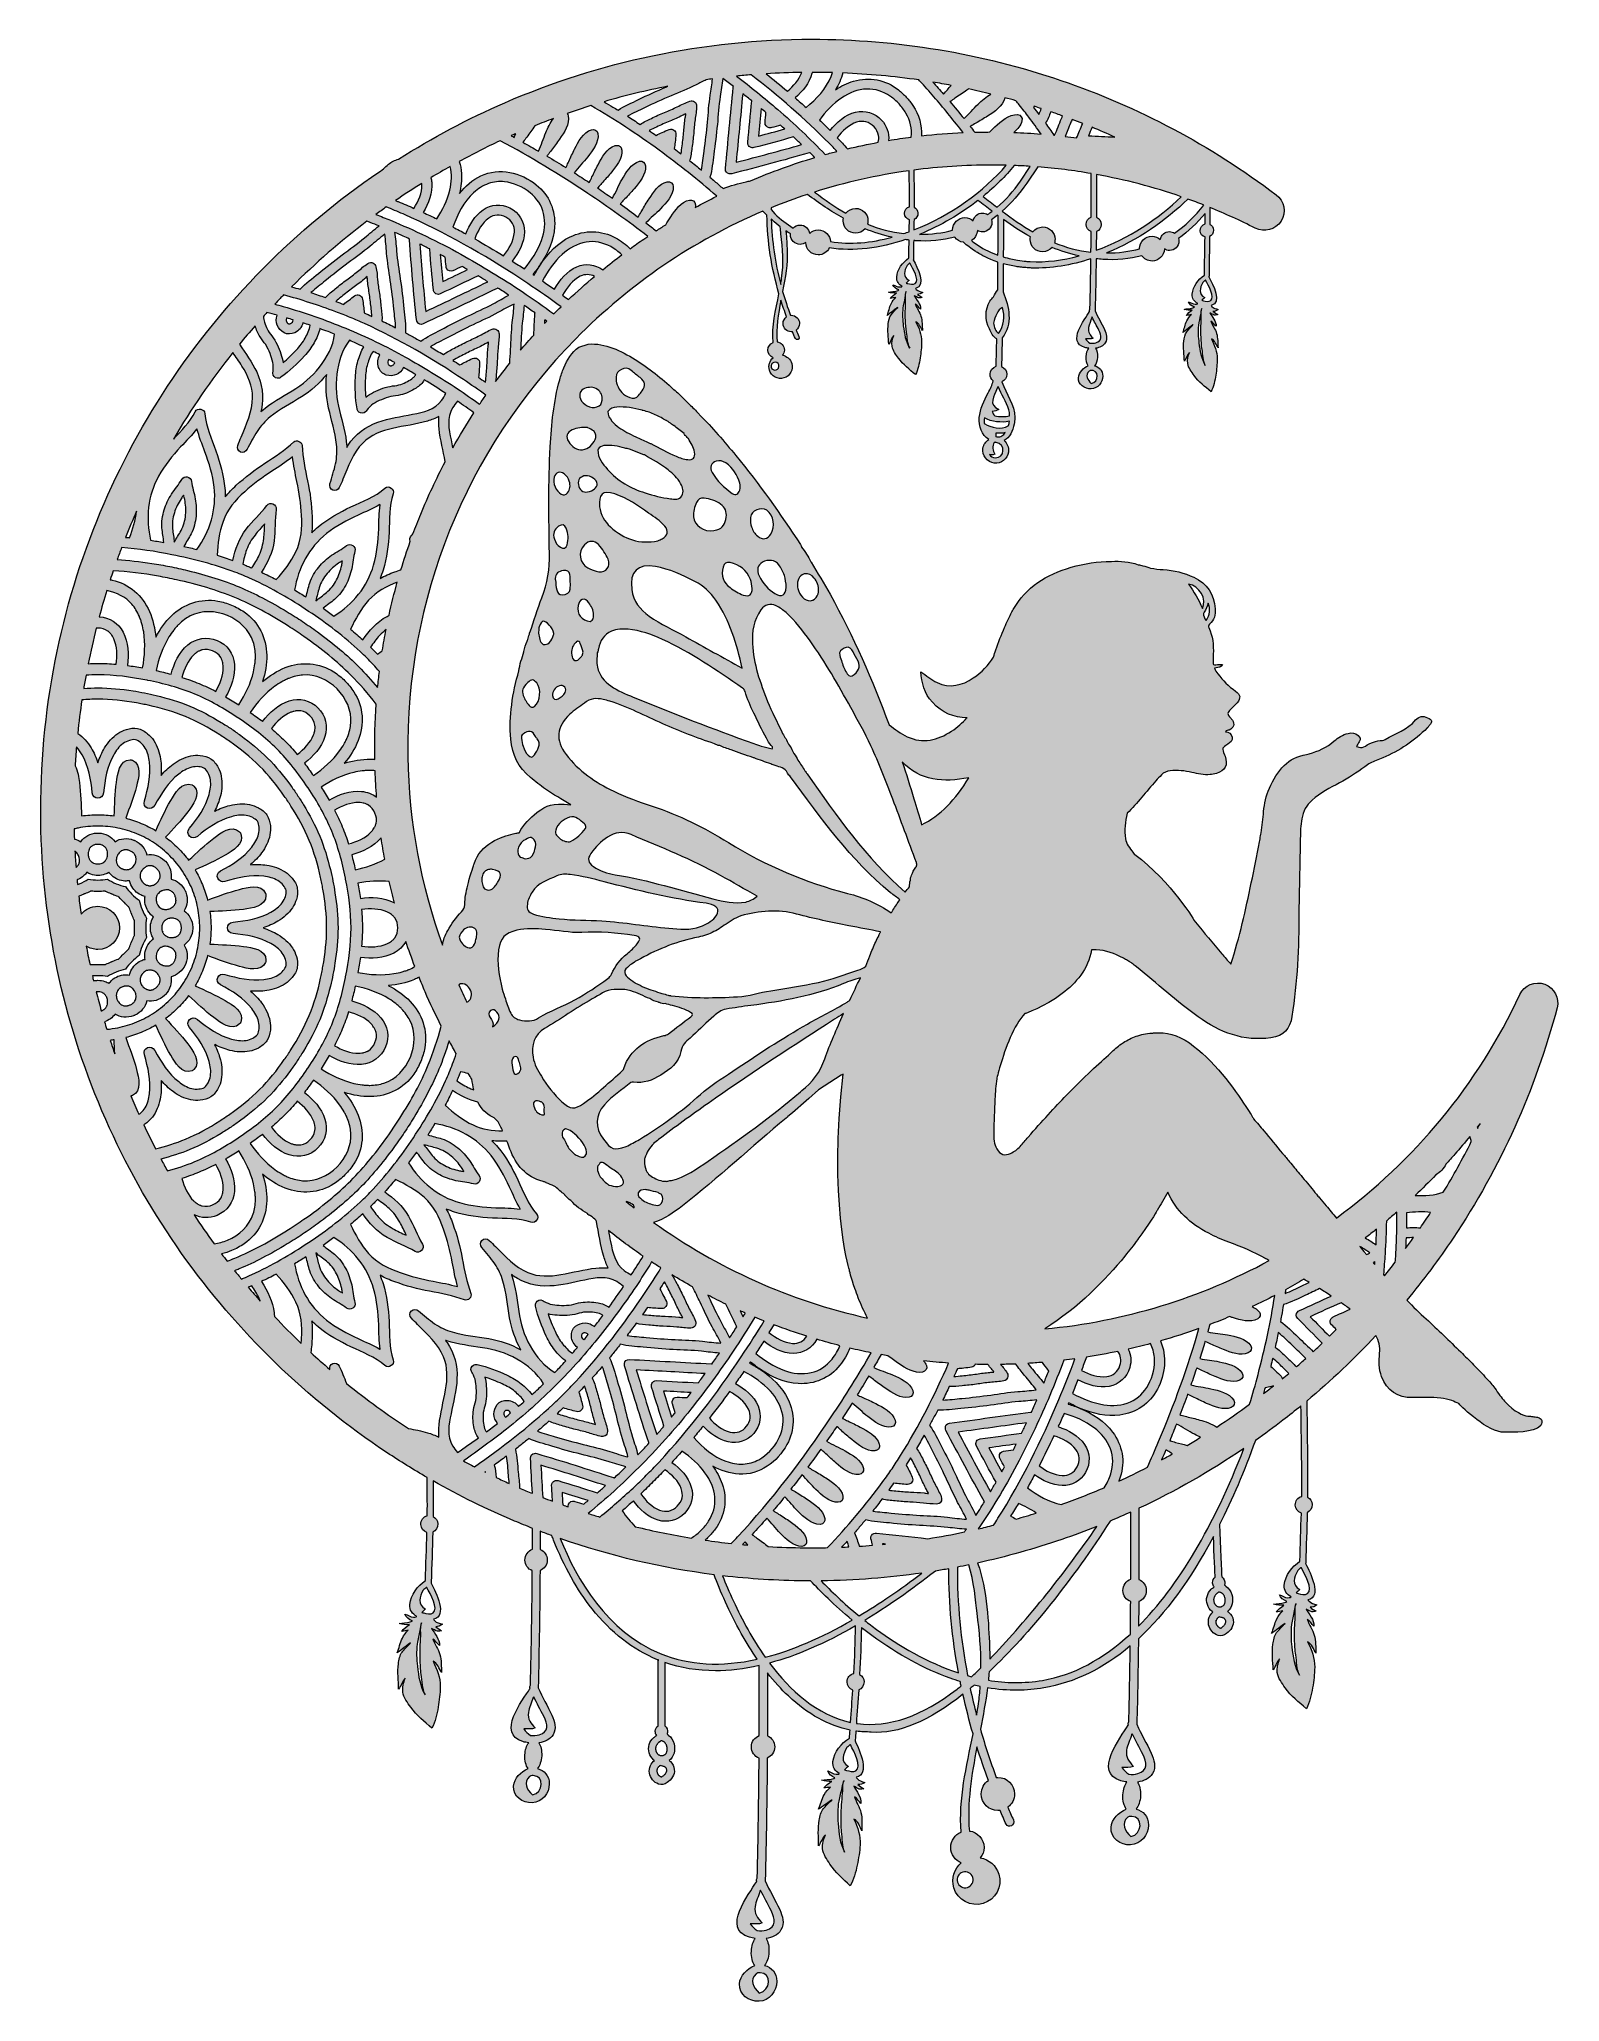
# Model space of a CAD drawing. Extents: x 123 to 877, y -987 to -13.
import ezdxf

# ---------------------------------------------------------------- set-up
doc = ezdxf.new("R2010")
doc.units = 0
doc.header["$MEASUREMENT"] = 0
doc.layers.add('Layer 1', color=7, linetype='Continuous', lineweight=0)

msp = doc.modelspace()

# ---------------------------------------------------------------- hatches: boundary and pattern name
at = {"layer": 'Layer 1', "true_color": 0x000000, "transparency": 33554687}
h = msp.add_hatch(color=18, dxfattribs=at)
h.dxf.hatch_style = 2
edge = h.paths.add_edge_path()
edge.add_spline(control_points=[(805.66, -586.98), (809.18, -583.64), (812.62, -580.22), (815.98, -576.71), (818.14, -575.41), (819.84, -573.59), (820.92, -571.44), (822.44, -569.79), (823.94, -568.13), (825.41, -566.44), (827.95, -563.54), (830.42, -560.6), (832.84, -557.62), (833.07, -558.3), (833.27, -558.98), (833.43, -559.67), (833.47, -559.86), (833.51, -560.04), (833.55, -560.23), (829.23, -568.83), (824.59, -577.23), (819.65, -585.4), (815.3, -586.85), (810.43, -587.23), (805.66, -586.98)], knot_values=[0, 0, 0, 0, 1, 1, 1, 2, 2, 2, 3, 3, 3, 4, 4, 4, 5, 5, 5, 6, 6, 6, 7, 7, 7, 8, 8, 8, 8], degree=3, periodic=0)
edge = h.paths.add_edge_path()
edge.add_spline(control_points=[(808.25, -603.07), (805.95, -602.82), (803.61, -602.86), (801.34, -603.05), (801.4, -600.58), (801.44, -598.1), (801.44, -595.62), (805.37, -595.11), (809.47, -594.96), (813.37, -595.4), (811.7, -597.99), (809.99, -600.54), (808.25, -603.07)], knot_values=[0, 0, 0, 0, 1, 1, 1, 2, 2, 2, 3, 3, 3, 4, 4, 4, 4], degree=3, periodic=0)
edge = h.paths.add_edge_path()
edge.add_spline(control_points=[(800.93, -613.35), (801.03, -611.59), (801.12, -609.84), (801.18, -608.08), (802.39, -607.95), (803.64, -607.87), (804.89, -607.88), (803.59, -609.72), (802.27, -611.54), (800.93, -613.35)], knot_values=[0, 0, 0, 0, 1, 1, 1, 2, 2, 2, 3, 3, 3, 3], degree=3, periodic=0)
edge = h.paths.add_edge_path()
edge.add_spline(control_points=[(837.94, -551.18), (837.53, -552.05), (837.12, -552.92), (836.7, -553.79), (836.6, -553.58), (836.5, -553.36), (836.4, -553.15), (836.91, -552.49), (837.43, -551.84), (837.94, -551.18)], knot_values=[0, 0, 0, 0, 1, 1, 1, 2, 2, 2, 3, 3, 3, 3], degree=3, periodic=0)
edge = h.paths.add_edge_path()
edge.add_spline(control_points=[(796.47, -607.14), (796.39, -610.19), (796.25, -613.22), (796.07, -616.25), (795.99, -617.55), (795.89, -618.85), (795.79, -620.14), (794.04, -622.4), (792.25, -624.64), (790.45, -626.86), (790.28, -626.66), (790.11, -626.46), (789.94, -626.26), (790.25, -622.81), (790.52, -619.37), (790.72, -615.92), (791.07, -610.53), (791.28, -605.13), (791.37, -599.71), (793.12, -598.25), (794.86, -596.75), (796.58, -595.25), (796.61, -599.21), (796.58, -603.18), (796.47, -607.14)], knot_values=[0, 0, 0, 0, 1, 1, 1, 2, 2, 2, 3, 3, 3, 4, 4, 4, 5, 5, 5, 6, 6, 6, 7, 7, 7, 8, 8, 8, 8], degree=3, periodic=0)
edge = h.paths.add_edge_path()
edge.add_spline(control_points=[(786.44, -606.76), (786.39, -608.32), (786.33, -609.9), (786.26, -611.46), (784.53, -610.26), (782.73, -609.15), (780.92, -608.07), (782.79, -606.64), (784.66, -605.19), (786.5, -603.71), (786.48, -604.73), (786.46, -605.74), (786.44, -606.76)], knot_values=[0, 0, 0, 0, 1, 1, 1, 2, 2, 2, 3, 3, 3, 4, 4, 4, 4], degree=3, periodic=0)
edge = h.paths.add_edge_path()
edge.add_spline(control_points=[(785.63, -621.2), (785.36, -620.89), (785.1, -620.57), (784.83, -620.25), (785.13, -620.1), (785.44, -619.95), (785.74, -619.8), (785.71, -620.26), (785.67, -620.73), (785.63, -621.2)], knot_values=[0, 0, 0, 0, 1, 1, 1, 2, 2, 2, 3, 3, 3, 3], degree=3, periodic=0)
edge = h.paths.add_edge_path()
edge.add_spline(control_points=[(781.56, -616.29), (781.46, -616.17), (781.37, -616.06), (781.27, -615.95), (781.16, -615.8), (781.05, -615.67), (780.94, -615.53), (780.94, -615.53), (780.93, -615.53), (780.93, -615.53), (780.04, -614.45), (779.15, -613.38), (778.25, -612.3), (779.94, -613.32), (781.61, -614.35), (783.24, -615.46), (782.68, -615.74), (782.12, -616.02), (781.56, -616.29)], knot_values=[0, 0, 0, 0, 1, 1, 1, 2, 2, 2, 3, 3, 3, 4, 4, 4, 5, 5, 5, 6, 6, 6, 6], degree=3, periodic=0)
edge = h.paths.add_edge_path()
edge.add_spline(control_points=[(764.19, -651.13), (764.96, -651.91), (765.74, -652.7), (766.51, -653.49), (765.4, -654.62), (764.27, -655.74), (763.14, -656.85), (759.95, -653.62), (756.76, -650.39), (753.59, -647.16), (758.69, -644.81), (763.81, -642.5), (768.94, -640.22), (770.47, -641.29), (771.96, -642.37), (773.38, -643.44), (770.58, -644.69), (767.78, -645.95), (765, -647.24), (764.39, -647.53), (763.99, -647.96), (763.8, -648.44), (763.34, -649.24), (763.34, -650.26), (764.19, -651.13)], knot_values=[0, 0, 0, 0, 1, 1, 1, 2, 2, 2, 3, 3, 3, 4, 4, 4, 5, 5, 5, 6, 6, 6, 7, 7, 7, 8, 8, 8, 8], degree=3, periodic=0)
edge = h.paths.add_edge_path()
edge.add_spline(control_points=[(755.09, -664.52), (752.58, -662.03), (750.03, -659.58), (747.43, -657.19), (744.66, -654.63), (741.97, -651.73), (738.82, -649.62), (738.99, -648.64), (739.18, -647.67), (739.36, -646.69), (739.69, -644.83), (740.01, -642.98), (740.31, -641.12), (744.12, -640.08), (747.76, -638.12), (751.33, -636.49), (753.65, -635.43), (755.95, -634.35), (758.25, -633.23), (760.19, -634.43), (762.14, -635.66), (764.07, -636.92), (758.78, -639.28), (753.51, -641.67), (748.27, -644.1), (747.81, -644.31), (747.49, -644.59), (747.26, -644.92), (746.57, -645.76), (746.4, -646.96), (747.39, -647.98), (751.44, -652.1), (755.49, -656.22), (759.54, -660.33), (758.07, -661.74), (756.59, -663.14), (755.09, -664.52)], knot_values=[0, 0, 0, 0, 1, 1, 1, 2, 2, 2, 3, 3, 3, 4, 4, 4, 5, 5, 5, 6, 6, 6, 7, 7, 7, 8, 8, 8, 9, 9, 9, 10, 10, 10, 11, 11, 11, 12, 12, 12, 12], degree=3, periodic=0)
edge = h.paths.add_edge_path()
edge.add_spline(control_points=[(746.71, -672.03), (746.54, -671.86), (746.37, -671.68), (746.2, -671.51), (744.51, -669.8), (742.79, -668.12), (741.02, -666.5), (739.48, -665.09), (738, -663.5), (736.2, -662.41), (736.74, -659.95), (737.25, -657.5), (737.75, -655.04), (740.23, -657.01), (742.48, -659.37), (744.74, -661.48), (746.99, -663.58), (749.2, -665.72), (751.39, -667.89), (749.85, -669.28), (748.28, -670.66), (746.71, -672.03)], knot_values=[0, 0, 0, 0, 1, 1, 1, 2, 2, 2, 3, 3, 3, 4, 4, 4, 5, 5, 5, 6, 6, 6, 7, 7, 7, 7], degree=3, periodic=0)
edge = h.paths.add_edge_path()
edge.add_spline(control_points=[(752.29, -784.57), (751.08, -785.48), (748.9, -784.86), (747.6, -784.57), (747.25, -784.5), (746.92, -784.4), (746.61, -784.29), (747.3, -783.68), (747.98, -782.98), (748.49, -782.62), (744.27, -780.34), (745.59, -776.47), (747.37, -773.22), (747.86, -772.74), (748.36, -772.29), (748.85, -771.89), (748.91, -771.87), (748.97, -771.85), (749.02, -771.83), (749.02, -771.83), (748.89, -771.86), (748.89, -771.86), (748.95, -771.81), (749.01, -771.76), (749.07, -771.72), (751.07, -775.24), (755.09, -782.46), (752.29, -784.57)], knot_values=[0, 0, 0, 0, 1, 1, 1, 2, 2, 2, 3, 3, 3, 4, 4, 4, 5, 5, 5, 6, 6, 6, 7, 7, 7, 8, 8, 8, 9, 9, 9, 9], degree=3, periodic=0)
edge = h.paths.add_edge_path()
edge.add_spline(control_points=[(744.47, -811.08), (744.06, -807.46), (743.89, -803.63), (744.36, -800.01), (744.66, -797.74), (745.25, -795.47), (745.7, -793.22), (745.91, -792.14), (745.93, -790.41), (746.58, -789.56), (746.58, -789.56), (746.32, -790.3), (746.32, -790.3), (745.84, -792.05), (746.21, -794.21), (746.12, -796.02), (745.93, -799.85), (745.67, -803.67), (745.82, -807.51), (745.92, -810.06), (745.99, -812.57), (746.4, -815.09), (746.91, -818.3), (746.86, -822.18), (748.28, -825.17), (745.74, -820.96), (745.03, -815.89), (744.47, -811.08)], knot_values=[0, 0, 0, 0, 1, 1, 1, 2, 2, 2, 3, 3, 3, 4, 4, 4, 5, 5, 5, 6, 6, 6, 7, 7, 7, 8, 8, 8, 9, 9, 9, 9], degree=3, periodic=0)
edge = h.paths.add_edge_path()
edge.add_spline(control_points=[(739.74, -677.94), (739.67, -677.53), (739.48, -677.12), (739.14, -676.75), (738.29, -675.8), (737.31, -674.93), (736.41, -674.03), (735.64, -673.28), (734.87, -672.48), (734.01, -671.83), (734.35, -670.46), (734.68, -669.09), (735, -667.72), (736.04, -668.58), (737, -669.55), (737.97, -670.46), (739.65, -672.04), (741.3, -673.65), (742.91, -675.29), (741.86, -676.18), (740.8, -677.07), (739.74, -677.94)], knot_values=[0, 0, 0, 0, 1, 1, 1, 2, 2, 2, 3, 3, 3, 4, 4, 4, 5, 5, 5, 6, 6, 6, 7, 7, 7, 7], degree=3, periodic=0)
edge = h.paths.add_edge_path()
edge.add_spline(control_points=[(730.34, -685.45), (730.62, -684.47), (730.91, -683.49), (731.19, -682.51), (732.26, -682.36), (733.33, -682.05), (734.35, -681.77), (734.68, -681.69), (735.01, -681.61), (735.34, -681.52), (733.68, -682.85), (732.01, -684.16), (730.34, -685.45)], knot_values=[0, 0, 0, 0, 1, 1, 1, 2, 2, 2, 3, 3, 3, 4, 4, 4, 4], degree=3, periodic=0)
edge = h.paths.add_edge_path()
edge.add_spline(control_points=[(723.54, -690.58), (718.2, -694.51), (712.74, -698.3), (707.19, -701.95), (704.73, -700.17), (701.37, -699.21), (698.79, -698.46), (696.6, -697.81), (694.38, -697.28), (692.17, -696.75), (691.29, -696.54), (690.41, -696.33), (689.55, -696.1), (689.34, -696.04), (689.14, -695.99), (688.94, -695.93), (690.24, -692.51), (691.51, -689.08), (692.74, -685.65), (692.97, -685.75), (693.2, -685.86), (693.43, -685.97), (694.28, -686.37), (695.14, -686.8), (695.99, -687.23), (698.04, -688.26), (700.09, -689.29), (702.2, -690.19), (705.73, -691.7), (710.57, -693.83), (714.42, -692.24), (715.88, -691.64), (716.47, -690.05), (715.65, -688.67), (713.44, -684.98), (708.09, -683.77), (704.23, -682.89), (701, -682.17), (697.6, -681.88), (694.38, -681.05), (695.36, -678.25), (696.31, -675.45), (697.25, -672.65), (697.34, -672.69), (697.43, -672.72), (697.52, -672.76), (698.39, -673.16), (699.25, -673.57), (700.11, -673.98), (702.18, -674.97), (704.25, -675.96), (706.38, -676.83), (709.91, -678.27), (714.82, -680.34), (718.63, -678.69), (720.05, -678.06), (720.72, -676.5), (719.85, -675.11), (717.58, -671.46), (712.25, -670.33), (708.35, -669.52), (705.22, -668.88), (701.93, -668.64), (698.79, -667.93), (699.69, -665.11), (700.55, -662.29), (701.37, -659.46), (701.46, -659.5), (701.54, -659.53), (701.63, -659.57), (702.5, -659.95), (703.37, -660.34), (704.24, -660.74), (706.32, -661.69), (708.41, -662.64), (710.55, -663.47), (714.11, -664.84), (719.07, -666.85), (722.84, -665.12), (724.22, -664.49), (724.96, -662.94), (724.06, -661.56), (721.73, -657.96), (716.52, -656.92), (712.62, -656.18), (709.38, -655.57), (705.98, -655.39), (702.73, -654.71), (703.07, -653.49), (703.39, -652.28), (703.72, -651.06), (707.03, -649.81), (710.33, -648.49), (713.61, -647.11), (714.1, -647.28), (714.58, -647.45), (715.08, -647.61), (718.98, -648.87), (723.79, -650.31), (727.66, -648.24), (728.76, -647.65), (729.06, -645.92), (728.34, -644.94), (727.42, -643.7), (726.18, -642.81), (724.79, -642.15), (728.56, -640.38), (732.3, -638.54), (736, -636.63), (733.98, -649.85), (731.13, -662.94), (727.69, -675.87), (726.4, -680.8), (725.02, -685.7), (723.54, -690.58)], knot_values=[0, 0, 0, 0, 1, 1, 1, 2, 2, 2, 3, 3, 3, 4, 4, 4, 5, 5, 5, 6, 6, 6, 7, 7, 7, 8, 8, 8, 9, 9, 9, 10, 10, 10, 11, 11, 11, 12, 12, 12, 13, 13, 13, 14, 14, 14, 15, 15, 15, 16, 16, 16, 17, 17, 17, 18, 18, 18, 19, 19, 19, 20, 20, 20, 21, 21, 21, 22, 22, 22, 23, 23, 23, 24, 24, 24, 25, 25, 25, 26, 26, 26, 27, 27, 27, 28, 28, 28, 29, 29, 29, 30, 30, 30, 31, 31, 31, 32, 32, 32, 33, 33, 33, 34, 34, 34, 35, 35, 35, 36, 36, 36, 37, 37, 37, 38, 38, 38, 38], degree=3, periodic=0)
edge = h.paths.add_edge_path()
edge.add_spline(control_points=[(668.4, -800.79), (668.44, -796.73), (668.48, -792.66), (668.51, -788.59), (670.7, -787.74), (672.25, -785.6), (672.25, -783.07), (672.25, -780.57), (670.73, -778.44), (668.58, -777.57), (668.63, -765.8), (668.62, -754.03), (668.57, -742.25), (686.67, -733.77), (704.09, -723.86), (720.7, -712.58), (705.73, -751.16), (688.12, -781.02), (668.4, -800.79)], knot_values=[0, 0, 0, 0, 1, 1, 1, 2, 2, 2, 3, 3, 3, 4, 4, 4, 5, 5, 5, 6, 6, 6, 6], degree=3, periodic=0)
edge = h.paths.add_edge_path()
edge.add_spline(control_points=[(708.9, -784.02), (708.95, -784.03), (709.04, -784.05), (709.12, -784.06), (709.22, -784.11), (709.3, -784.14), (709.39, -784.19), (709.49, -784.23), (709.57, -784.28), (709.66, -784.32), (709.67, -784.33), (709.73, -784.36), (709.79, -784.4), (709.85, -784.45), (709.97, -784.54), (709.98, -784.55), (710.06, -784.61), (710.14, -784.68), (710.21, -784.75), (710.21, -784.75), (710.29, -784.83), (710.36, -784.9), (710.41, -784.98), (710.51, -785.1), (710.51, -785.1), (710.64, -785.28), (710.74, -785.46), (710.85, -785.64), (710.85, -785.66), (710.97, -785.89), (710.99, -785.94), (711.03, -786.04), (711.07, -786.14), (711.1, -786.24), (711.19, -786.5), (711.25, -786.77), (711.32, -787.03), (711.32, -787.04), (711.32, -787.05), (711.32, -787.05), (711.32, -787.05), (711.32, -787.02), (711.32, -787.02), (711.32, -787.04), (711.32, -787.05), (711.33, -787.06), (711.34, -787.11), (711.34, -787.19), (711.34, -787.2), (711.35, -787.28), (711.36, -787.35), (711.37, -787.43), (711.4, -787.73), (711.42, -788.03), (711.41, -788.33), (711.41, -788.4), (711.41, -788.47), (711.4, -788.54), (711.39, -788.59), (711.36, -788.86), (711.36, -788.89), (711.32, -789.12), (711.26, -789.34), (711.2, -789.56), (711.19, -789.61), (711.17, -789.65), (711.17, -789.67), (711.15, -789.69), (711.13, -789.72), (711.11, -789.77), (711.06, -789.86), (711.01, -789.96), (710.97, -790.05), (710.96, -790.06), (710.95, -790.07), (710.95, -790.08), (710.87, -790.18), (710.79, -790.28), (710.71, -790.37), (710.67, -790.41), (710.64, -790.44), (710.6, -790.48), (710.58, -790.5), (710.55, -790.53), (710.52, -790.55), (710.52, -790.55), (710.51, -790.56), (710.51, -790.56), (710.51, -790.56), (710.51, -790.56), (710.5, -790.57), (710.32, -790.68), (710.14, -790.81), (709.95, -790.91), (709.85, -790.95), (709.76, -790.99), (709.66, -791.02), (709.55, -791.06), (709.45, -791.1), (709.33, -791.12), (709.29, -791.13), (709.21, -791.15), (709.15, -791.16), (709.15, -791.16), (709.19, -791.16), (709.19, -791.16), (708.99, -791.18), (708.79, -791.2), (708.59, -791.2), (708.59, -791.2), (708.52, -791.2), (708.52, -791.2), (708.53, -791.2), (708.44, -791.21), (708.36, -791.2), (708.36, -791.2), (708.36, -791.2), (708.36, -791.2), (708.34, -791.2), (708.32, -791.19), (708.31, -791.19), (708.1, -791.15), (707.91, -791.1), (707.71, -791.06), (707.7, -791.06), (707.7, -791.05), (707.69, -791.05), (707.68, -791.05), (707.68, -791.05), (707.68, -791.05), (707.58, -790.97), (707.43, -790.93), (707.3, -790.86), (707.23, -790.82), (707.15, -790.77), (707.07, -790.72), (707.05, -790.7), (707.03, -790.68), (707.01, -790.67), (706.85, -790.52), (706.68, -790.36), (706.51, -790.2), (706.51, -790.19), (706.51, -790.19), (706.5, -790.19), (706.42, -790.06), (706.33, -789.95), (706.26, -789.82), (706.2, -789.74), (706.15, -789.66), (706.11, -789.57), (706.08, -789.53), (706.02, -789.37), (706, -789.33), (706, -789.33), (706, -789.34), (706, -789.35), (705.92, -789.16), (705.85, -788.97), (705.79, -788.78), (705.77, -788.68), (705.75, -788.59), (705.72, -788.49), (705.72, -788.48), (705.71, -788.47), (705.71, -788.46), (705.71, -788.46), (705.71, -788.46), (705.71, -788.45), (705.69, -788.23), (705.66, -788.01), (705.65, -787.79), (705.65, -787.68), (705.66, -787.56), (705.66, -787.45), (705.67, -787.38), (705.68, -787.31), (705.69, -787.24), (705.74, -787), (705.8, -786.76), (705.87, -786.52), (705.87, -786.51), (705.88, -786.5), (705.88, -786.49), (705.88, -786.48), (705.89, -786.47), (705.89, -786.46), (705.98, -786.31), (706.04, -786.14), (706.12, -785.99), (706.17, -785.9), (706.21, -785.81), (706.27, -785.73), (706.29, -785.7), (706.43, -785.5), (706.43, -785.49), (706.57, -785.31), (706.71, -785.14), (706.87, -784.97), (706.95, -784.88), (707.04, -784.8), (707.13, -784.71), (707.21, -784.64), (707.24, -784.61), (707.24, -784.6), (707.27, -784.57), (707.31, -784.54), (707.36, -784.5), (707.36, -784.5), (707.49, -784.4), (707.54, -784.36), (707.65, -784.27), (707.78, -784.18), (707.9, -784.1), (708.02, -784.02), (708.15, -783.95), (708.27, -783.87), (708.47, -783.93), (708.68, -783.97), (708.9, -784.02)], knot_values=[0, 0, 0, 0, 1, 1, 1, 2, 2, 2, 3, 3, 3, 4, 4, 4, 5, 5, 5, 6, 6, 6, 7, 7, 7, 8, 8, 8, 9, 9, 9, 10, 10, 10, 11, 11, 11, 12, 12, 12, 13, 13, 13, 14, 14, 14, 15, 15, 15, 16, 16, 16, 17, 17, 17, 18, 18, 18, 19, 19, 19, 20, 20, 20, 21, 21, 21, 22, 22, 22, 23, 23, 23, 24, 24, 24, 25, 25, 25, 26, 26, 26, 27, 27, 27, 28, 28, 28, 29, 29, 29, 30, 30, 30, 31, 31, 31, 32, 32, 32, 33, 33, 33, 34, 34, 34, 35, 35, 35, 36, 36, 36, 37, 37, 37, 38, 38, 38, 39, 39, 39, 40, 40, 40, 41, 41, 41, 42, 42, 42, 43, 43, 43, 44, 44, 44, 45, 45, 45, 46, 46, 46, 47, 47, 47, 48, 48, 48, 49, 49, 49, 50, 50, 50, 51, 51, 51, 52, 52, 52, 53, 53, 53, 54, 54, 54, 55, 55, 55, 56, 56, 56, 57, 57, 57, 58, 58, 58, 59, 59, 59, 60, 60, 60, 61, 61, 61, 62, 62, 62, 63, 63, 63, 64, 64, 64, 65, 65, 65, 66, 66, 66, 67, 67, 67, 68, 68, 68, 69, 69, 69, 70, 70, 70, 71, 71, 71, 72, 72, 72, 73, 73, 73, 73], degree=3, periodic=0)
edge = h.paths.add_edge_path()
edge.add_spline(control_points=[(711.45, -797.58), (711.52, -797.77), (711.59, -797.94), (711.64, -798.13), (711.64, -798.16), (711.65, -798.23), (711.66, -798.28), (711.66, -798.28), (711.66, -798.34), (711.66, -798.34), (711.67, -798.46), (711.67, -798.58), (711.68, -798.7), (711.68, -798.74), (711.68, -798.77), (711.69, -798.79), (711.66, -798.96), (711.57, -799.16), (711.55, -799.28), (711.55, -799.28), (711.55, -799.29), (711.55, -799.29), (711.51, -799.36), (711.48, -799.43), (711.44, -799.51), (711.36, -799.67), (711.27, -799.82), (711.17, -799.97), (711.17, -799.97), (711, -800.22), (710.94, -800.3), (710.77, -800.49), (710.6, -800.68), (710.42, -800.85), (710.31, -800.96), (710.19, -801.06), (710.08, -801.16), (710.07, -801.17), (709.82, -801.38), (709.74, -801.43), (709.61, -801.53), (709.47, -801.62), (709.32, -801.7), (709.29, -801.71), (709.27, -801.72), (709.25, -801.72), (709.27, -801.72), (709.23, -801.71), (709.15, -801.72), (709.13, -801.72), (709.11, -801.71), (709.1, -801.71), (708.99, -801.68), (708.88, -801.65), (708.77, -801.62), (708.75, -801.62), (708.74, -801.62), (708.73, -801.62), (708.67, -801.59), (708.61, -801.55), (708.6, -801.55), (708.44, -801.47), (708.3, -801.38), (708.16, -801.3), (708.09, -801.24), (707.88, -801.08), (707.87, -801.06), (707.84, -801.04), (707.67, -800.86), (707.57, -800.76), (707.61, -800.82), (707.63, -800.87), (707.53, -800.73), (707.52, -800.72), (707.51, -800.7), (707.5, -800.69), (707.49, -800.69), (707.49, -800.69), (707.49, -800.68), (707.45, -800.62), (707.41, -800.57), (707.37, -800.51), (707.26, -800.36), (707.18, -800.2), (707.08, -800.04), (707.05, -800), (707.04, -799.97), (707.02, -799.95), (707, -799.88), (706.98, -799.8), (706.96, -799.73), (706.9, -799.58), (706.86, -799.43), (706.82, -799.27), (706.81, -799.21), (706.79, -799.08), (706.79, -799.04), (706.77, -798.86), (706.78, -798.68), (706.78, -798.51), (706.8, -798.4), (706.81, -798.29), (706.84, -798.19), (706.86, -798.11), (706.88, -798.02), (706.91, -797.93), (706.93, -797.87), (706.95, -797.81), (706.97, -797.74), (706.95, -797.78), (706.94, -797.83), (706.92, -797.89), (706.89, -797.75), (707.14, -797.41), (707.21, -797.29), (707.22, -797.27), (707.24, -797.24), (707.27, -797.2), (707.24, -797.23), (707.24, -797.21), (707.34, -797.09), (707.35, -797.07), (707.35, -797.06), (707.35, -797.06), (707.35, -797.06), (707.35, -797.06), (707.35, -797.07), (707.48, -796.91), (707.61, -796.76), (707.76, -796.62), (707.76, -796.61), (707.8, -796.58), (707.83, -796.54), (707.88, -796.5), (707.98, -796.42), (708.01, -796.4), (708.14, -796.3), (708.29, -796.2), (708.43, -796.11), (708.72, -796.26), (709.04, -796.35), (709.38, -796.42), (709.58, -796.47), (709.78, -796.51), (709.97, -796.55), (710.07, -796.57), (710.16, -796.59), (710.26, -796.62), (710.33, -796.63), (710.38, -796.64), (710.41, -796.65), (710.57, -796.71), (710.72, -796.82), (710.86, -796.9), (710.93, -796.97), (711.01, -797.02), (711.07, -797.08), (711.13, -797.14), (711.18, -797.2), (711.24, -797.25), (711.24, -797.25), (711.24, -797.26), (711.24, -797.26), (711.3, -797.36), (711.37, -797.47), (711.44, -797.56), (711.44, -797.57), (711.45, -797.57), (711.45, -797.58)], knot_values=[0, 0, 0, 0, 1, 1, 1, 2, 2, 2, 3, 3, 3, 4, 4, 4, 5, 5, 5, 6, 6, 6, 7, 7, 7, 8, 8, 8, 9, 9, 9, 10, 10, 10, 11, 11, 11, 12, 12, 12, 13, 13, 13, 14, 14, 14, 15, 15, 15, 16, 16, 16, 17, 17, 17, 18, 18, 18, 19, 19, 19, 20, 20, 20, 21, 21, 21, 22, 22, 22, 23, 23, 23, 24, 24, 24, 25, 25, 25, 26, 26, 26, 27, 27, 27, 28, 28, 28, 29, 29, 29, 30, 30, 30, 31, 31, 31, 32, 32, 32, 33, 33, 33, 34, 34, 34, 35, 35, 35, 36, 36, 36, 37, 37, 37, 38, 38, 38, 39, 39, 39, 40, 40, 40, 41, 41, 41, 42, 42, 42, 43, 43, 43, 44, 44, 44, 45, 45, 45, 46, 46, 46, 47, 47, 47, 48, 48, 48, 49, 49, 49, 50, 50, 50, 51, 51, 51, 52, 52, 52, 53, 53, 53, 54, 54, 54, 55, 55, 55, 56, 56, 56, 56], degree=3, periodic=0)
edge = h.paths.add_edge_path()
edge.add_spline(control_points=[(685.25, -715.26), (683.43, -716.27), (681.6, -717.27), (679.76, -718.27), (680.5, -716.61), (681.23, -714.95), (681.95, -713.3), (682.04, -713.35), (682.14, -713.4), (682.23, -713.45), (683.01, -713.9), (683.78, -714.37), (684.55, -714.83), (684.78, -714.98), (685.01, -715.11), (685.25, -715.26)], knot_values=[0, 0, 0, 0, 1, 1, 1, 2, 2, 2, 3, 3, 3, 4, 4, 4, 5, 5, 5, 5], degree=3, periodic=0)
edge = h.paths.add_edge_path()
edge.add_spline(control_points=[(684.18, -708.83), (684.07, -708.8), (683.97, -708.77), (683.87, -708.74), (684.99, -705.99), (686.1, -703.24), (687.18, -700.48), (690.28, -701.95), (693.14, -704), (696.19, -705.55), (697.13, -706.03), (698.15, -706.55), (699.22, -707.02), (697, -708.4), (694.75, -709.76), (692.49, -711.09), (690.6, -710.53), (688.69, -710.03), (686.79, -709.53), (685.92, -709.3), (685.04, -709.08), (684.18, -708.83)], knot_values=[0, 0, 0, 0, 1, 1, 1, 2, 2, 2, 3, 3, 3, 4, 4, 4, 5, 5, 5, 6, 6, 6, 7, 7, 7, 7], degree=3, periodic=0)
edge = h.paths.add_edge_path()
edge.add_spline(control_points=[(658.6, -728.77), (658.87, -728.12), (659.11, -727.45), (659.34, -726.77), (661.86, -719.02), (660.36, -710.93), (655.51, -704.43), (651.5, -699.07), (645.65, -695.31), (639.43, -692.7), (637.46, -691.87), (635.46, -691.17), (633.46, -690.55), (633.51, -690.44), (633.56, -690.33), (633.6, -690.22), (633.66, -690.11), (633.7, -690), (633.75, -689.89), (635.57, -690.89), (637.48, -691.83), (639.45, -692.66), (645.66, -695.3), (652.43, -696.86), (659.07, -695.98), (667.11, -694.93), (673.95, -690.36), (677.74, -683.14), (681.6, -675.78), (682.67, -666.74), (679.23, -659.18), (685.68, -657.34), (692.07, -655.29), (698.38, -653.03), (692.92, -672.12), (686.09, -690.81), (678.35, -709.1), (676.54, -713.4), (674.68, -717.68), (672.76, -721.93), (668.1, -724.31), (663.38, -726.59), (658.6, -728.77)], knot_values=[0, 0, 0, 0, 1, 1, 1, 2, 2, 2, 3, 3, 3, 4, 4, 4, 5, 5, 5, 6, 6, 6, 7, 7, 7, 8, 8, 8, 9, 9, 9, 10, 10, 10, 11, 11, 11, 12, 12, 12, 13, 13, 13, 14, 14, 14, 14], degree=3, periodic=0)
edge = h.paths.add_edge_path()
edge.add_spline(control_points=[(670.45, -864.36), (672.57, -868.45), (673.25, -872.47), (668.02, -874), (666.62, -874.4), (665.03, -874.47), (663.49, -874.28), (662.15, -873.37), (661.14, -872.27), (660.07, -870.92), (661.94, -870.81), (664.33, -871.26), (665.95, -870.44), (663.66, -868.07), (661.92, -865.85), (662.46, -862.35), (662.85, -859.81), (664.28, -857.17), (664.92, -854.61), (665.03, -854.46), (665.13, -854.31), (665.23, -854.17), (666.86, -857.62), (668.69, -860.96), (670.45, -864.36)], knot_values=[0, 0, 0, 0, 1, 1, 1, 2, 2, 2, 3, 3, 3, 4, 4, 4, 5, 5, 5, 6, 6, 6, 7, 7, 7, 8, 8, 8, 8], degree=3, periodic=0)
edge = h.paths.add_edge_path()
edge.add_spline(control_points=[(664.58, -905.25), (661.55, -902.54), (659.69, -898.67), (663, -895.68), (663.27, -895.54), (663.53, -895.42), (663.8, -895.31), (664.23, -895.23), (664.63, -895.2), (665.01, -895.2), (670.79, -895.2), (670.32, -904.2), (664.58, -905.25)], knot_values=[0, 0, 0, 0, 1, 1, 1, 2, 2, 2, 3, 3, 3, 4, 4, 4, 4], degree=3, periodic=0)
edge = h.paths.add_edge_path()
edge.add_spline(control_points=[(620.72, -827.69), (611.57, -829.25), (602.54, -829.05), (593.86, -827.62), (594.01, -826.21), (594.14, -824.8), (594.24, -823.38), (614.6, -804.26), (635.55, -777.7), (654.32, -748.59), (657.75, -747.15), (661.16, -745.66), (664.55, -744.11), (664.6, -755.24), (664.6, -766.37), (664.56, -777.49), (662.28, -778.3), (660.63, -780.48), (660.63, -783.07), (660.63, -785.64), (662.24, -787.8), (664.49, -788.62), (664.45, -793.98), (664.39, -799.34), (664.33, -804.69), (650.7, -817.24), (636.1, -825.05), (620.72, -827.69)], knot_values=[0, 0, 0, 0, 1, 1, 1, 2, 2, 2, 3, 3, 3, 4, 4, 4, 5, 5, 5, 6, 6, 6, 7, 7, 7, 8, 8, 8, 9, 9, 9, 9], degree=3, periodic=0)
edge = h.paths.add_edge_path()
edge.add_spline(control_points=[(588.52, -769.44), (602.64, -766.34), (616.57, -762.44), (630.28, -757.74), (636.17, -755.73), (641.99, -753.57), (647.76, -751.27), (631.37, -775.18), (610.99, -800.2), (594.52, -817.11), (594.56, -814.98), (594.54, -812.84), (594.44, -810.71), (593.96, -800.68), (593.43, -782.52), (588.52, -769.44)], knot_values=[0, 0, 0, 0, 1, 1, 1, 2, 2, 2, 3, 3, 3, 4, 4, 4, 5, 5, 5, 5], degree=3, periodic=0)
edge = h.paths.add_edge_path()
edge.add_spline(control_points=[(585.56, -825.86), (584.89, -825.69), (584.23, -825.51), (583.57, -825.33), (580.15, -807.55), (578.34, -789.51), (578.48, -771.49), (580.35, -771.14), (582.23, -770.77), (584.1, -770.37), (586.81, -778.31), (587.46, -788.25), (588.25, -794.3), (589.45, -803.55), (590.25, -812.45), (590.2, -821.44), (588.6, -823.01), (587.05, -824.49), (585.56, -825.86)], knot_values=[0, 0, 0, 0, 1, 1, 1, 2, 2, 2, 3, 3, 3, 4, 4, 4, 5, 5, 5, 6, 6, 6, 6], degree=3, periodic=0)
edge = h.paths.add_edge_path()
edge.add_spline(control_points=[(588.94, -839.2), (588.66, -841.13), (588.35, -843.05), (588.02, -844.96), (586.87, -840.56), (585.83, -836.13), (584.87, -831.68), (585.49, -831.16), (586.12, -830.64), (586.74, -830.1), (587.78, -830.35), (588.81, -830.57), (589.85, -830.77), (589.64, -833.56), (589.34, -836.37), (588.94, -839.2)], knot_values=[0, 0, 0, 0, 1, 1, 1, 2, 2, 2, 3, 3, 3, 4, 4, 4, 5, 5, 5, 5], degree=3, periodic=0)
edge = h.paths.add_edge_path()
edge.add_spline(control_points=[(578.37, -831.99), (561.04, -845.45), (544.39, -851.21), (528.9, -849.12), (528.71, -849.1), (528.54, -849.07), (528.35, -849.04), (528.73, -843.51), (529.13, -837.98), (529.49, -832.46), (531.04, -831.82), (532.14, -830.29), (532.14, -828.48), (532.14, -826.87), (531.26, -825.48), (529.97, -824.75), (530.42, -816.98), (530.75, -809.2), (530.81, -801.42), (532.52, -802.76), (534.28, -804.09), (536.09, -805.42), (549.09, -814.95), (562.15, -822.08), (574.92, -826.62), (576.57, -827.21), (578.23, -827.75), (579.87, -828.26), (580.02, -828.98), (580.17, -829.71), (580.32, -830.43), (579.66, -830.98), (579, -831.5), (578.37, -831.99)], knot_values=[0, 0, 0, 0, 1, 1, 1, 2, 2, 2, 3, 3, 3, 4, 4, 4, 5, 5, 5, 6, 6, 6, 7, 7, 7, 8, 8, 8, 9, 9, 9, 10, 10, 10, 11, 11, 11, 11], degree=3, periodic=0)
edge = h.paths.add_edge_path()
edge.add_spline(control_points=[(510.82, -778.28), (527.62, -778.09), (544.3, -776.8), (560.79, -774.44), (550.06, -782.65), (539.71, -789.73), (529.74, -795.7), (521.95, -789.32), (515.5, -783.11), (510.82, -778.28)], knot_values=[0, 0, 0, 0, 1, 1, 1, 2, 2, 2, 3, 3, 3, 3], degree=3, periodic=0)
edge = h.paths.add_edge_path()
edge.add_spline(control_points=[(527.08, -824.28), (525.16, -824.67), (523.72, -826.41), (523.72, -828.48), (523.72, -830.36), (524.92, -831.94), (526.58, -832.52), (526.22, -837.86), (525.85, -843.19), (525.48, -848.53), (508.83, -844.99), (495.38, -832.61), (485.26, -819.11), (498.61, -815.5), (512.83, -809.34), (527.9, -800.65), (527.85, -808.53), (527.54, -816.4), (527.08, -824.28)], knot_values=[0, 0, 0, 0, 1, 1, 1, 2, 2, 2, 3, 3, 3, 4, 4, 4, 5, 5, 5, 6, 6, 6, 6], degree=3, periodic=0)
edge = h.paths.add_edge_path()
edge.add_spline(control_points=[(528.12, -872.57), (526.87, -873.43), (524.71, -872.72), (523.43, -872.39), (523.09, -872.3), (522.76, -872.19), (522.45, -872.06), (523.16, -871.48), (523.88, -870.81), (524.4, -870.47), (520.27, -868.03), (521.73, -864.21), (523.65, -861.03), (524.15, -860.57), (524.66, -860.15), (525.18, -859.76), (525.23, -859.75), (525.29, -859.73), (525.35, -859.71), (525.35, -859.71), (525.21, -859.74), (525.21, -859.74), (525.27, -859.69), (525.34, -859.64), (525.4, -859.6), (527.25, -863.2), (531, -870.57), (528.12, -872.57)], knot_values=[0, 0, 0, 0, 1, 1, 1, 2, 2, 2, 3, 3, 3, 4, 4, 4, 5, 5, 5, 6, 6, 6, 7, 7, 7, 8, 8, 8, 9, 9, 9, 9], degree=3, periodic=0)
edge = h.paths.add_edge_path()
edge.add_spline(control_points=[(519.27, -898.75), (518.99, -895.12), (518.98, -891.29), (519.59, -887.69), (519.98, -885.42), (520.65, -883.19), (521.19, -880.95), (521.45, -879.88), (521.54, -878.15), (522.22, -877.34), (522.22, -877.34), (521.93, -878.06), (521.93, -878.06), (521.38, -879.79), (521.67, -881.97), (521.5, -883.77), (521.16, -887.59), (520.76, -891.4), (520.76, -895.24), (520.76, -897.79), (520.73, -900.3), (521.04, -902.83), (521.42, -906.07), (521.22, -909.94), (522.52, -912.98), (520.15, -908.67), (519.63, -903.58), (519.27, -898.75)], knot_values=[0, 0, 0, 0, 1, 1, 1, 2, 2, 2, 3, 3, 3, 4, 4, 4, 5, 5, 5, 6, 6, 6, 7, 7, 7, 8, 8, 8, 9, 9, 9, 9], degree=3, periodic=0)
edge = h.paths.add_edge_path()
edge.add_spline(control_points=[(483.16, -816.22), (479.91, -811.64), (477.05, -807), (474.57, -802.59), (469.12, -792.9), (464.93, -783.33), (461.97, -775.77), (475.38, -777.32), (488.92, -778.17), (502.56, -778.3), (503.58, -778.31), (504.59, -778.31), (505.61, -778.31), (510.28, -783.29), (517.37, -790.37), (526.26, -797.75), (510.96, -806.59), (496.58, -812.75), (483.16, -816.22)], knot_values=[0, 0, 0, 0, 1, 1, 1, 2, 2, 2, 3, 3, 3, 4, 4, 4, 5, 5, 5, 6, 6, 6, 6], degree=3, periodic=0)
edge = h.paths.add_edge_path()
edge.add_spline(control_points=[(486.04, -942.01), (488.16, -946.1), (488.84, -950.12), (483.61, -951.64), (482.21, -952.05), (480.62, -952.12), (479.08, -951.93), (477.74, -951.02), (476.73, -949.92), (475.66, -948.57), (477.53, -948.47), (479.92, -948.91), (481.54, -948.08), (479.24, -945.72), (477.51, -943.5), (478.05, -940), (478.44, -937.46), (479.87, -934.82), (480.51, -932.26), (480.62, -932.11), (480.72, -931.97), (480.82, -931.82), (482.45, -935.27), (484.28, -938.61), (486.04, -942.01)], knot_values=[0, 0, 0, 0, 1, 1, 1, 2, 2, 2, 3, 3, 3, 4, 4, 4, 5, 5, 5, 6, 6, 6, 7, 7, 7, 8, 8, 8, 8], degree=3, periodic=0)
edge = h.paths.add_edge_path()
edge.add_spline(control_points=[(480.17, -982.9), (477.13, -980.19), (475.28, -976.32), (478.59, -973.33), (478.85, -973.2), (479.12, -973.07), (479.39, -972.96), (479.82, -972.88), (480.22, -972.84), (480.6, -972.84), (486.38, -972.84), (485.91, -981.85), (480.17, -982.9)], knot_values=[0, 0, 0, 0, 1, 1, 1, 2, 2, 2, 3, 3, 3, 4, 4, 4, 4], degree=3, periodic=0)
edge = h.paths.add_edge_path()
edge.add_spline(control_points=[(430.96, -814.35), (404.62, -803.54), (389.47, -777.46), (381.37, -757.3), (406.19, -765.94), (431.71, -771.94), (457.72, -775.25), (460.74, -783.2), (465.24, -793.72), (471.23, -804.37), (473.79, -808.94), (476.45, -813.21), (479.19, -817.18), (461.34, -821.14), (445.23, -820.21), (430.96, -814.35)], knot_values=[0, 0, 0, 0, 1, 1, 1, 2, 2, 2, 3, 3, 3, 4, 4, 4, 5, 5, 5, 5], degree=3, periodic=0)
edge = h.paths.add_edge_path()
edge.add_spline(control_points=[(433.38, -858.65), (433.39, -858.65), (433.46, -858.74), (433.52, -858.81), (433.58, -858.88), (433.68, -859.02), (433.68, -859.02), (433.79, -859.19), (433.89, -859.38), (433.98, -859.56), (433.99, -859.58), (434.1, -859.82), (434.12, -859.86), (434.15, -859.97), (434.18, -860.07), (434.21, -860.18), (434.29, -860.44), (434.34, -860.7), (434.39, -860.97), (434.4, -860.98), (434.4, -860.99), (434.4, -861), (434.4, -861), (434.4, -861), (434.4, -861), (434.41, -861.06), (434.41, -861.14), (434.41, -861.15), (434.42, -861.22), (434.43, -861.3), (434.43, -861.38), (434.45, -861.68), (434.45, -861.98), (434.43, -862.28), (434.43, -862.35), (434.42, -862.42), (434.42, -862.49), (434.4, -862.54), (434.36, -862.81), (434.35, -862.83), (434.3, -863.06), (434.23, -863.28), (434.16, -863.5), (434.15, -863.55), (434.14, -863.58), (434.13, -863.6), (434.12, -863.63), (434.09, -863.66), (434.06, -863.71), (434.01, -863.79), (433.96, -863.88), (433.91, -863.97), (433.9, -863.99), (433.9, -864), (433.89, -864.01), (433.81, -864.1), (433.72, -864.2), (433.64, -864.29), (433.61, -864.32), (433.57, -864.35), (433.54, -864.37), (433.54, -864.37), (433.54, -864.38), (433.54, -864.38), (433.54, -864.38), (433.49, -864.43), (433.44, -864.46), (433.44, -864.46), (433.44, -864.46), (433.43, -864.46), (433.42, -864.47), (433.42, -864.48), (433.41, -864.49), (433.41, -864.48), (433.42, -864.47), (433.42, -864.47), (433.23, -864.59), (433.05, -864.69), (432.86, -864.79), (432.76, -864.83), (432.67, -864.87), (432.56, -864.89), (432.46, -864.93), (432.34, -864.95), (432.23, -864.98), (432.17, -864.99), (432, -865), (431.97, -865.01), (431.81, -865.02), (431.65, -865.03), (431.48, -865.02), (431.46, -865.02), (431.43, -865.02), (431.41, -865.02), (431.43, -865.02), (431.34, -865.02), (431.26, -865.01), (431.26, -865.01), (431.26, -865.01), (431.25, -865.01), (431.24, -865.01), (431.22, -865), (431.21, -865), (431, -864.95), (430.81, -864.9), (430.61, -864.84), (430.6, -864.84), (430.6, -864.84), (430.59, -864.84), (430.59, -864.83), (430.59, -864.83), (430.59, -864.83), (430.49, -864.75), (430.34, -864.7), (430.22, -864.63), (430.14, -864.58), (430.07, -864.52), (429.99, -864.47), (429.97, -864.46), (429.95, -864.44), (429.93, -864.43), (429.78, -864.26), (429.61, -864.1), (429.46, -863.93), (429.45, -863.92), (429.45, -863.92), (429.45, -863.91), (429.37, -863.79), (429.29, -863.68), (429.22, -863.55), (429.16, -863.46), (429.12, -863.38), (429.07, -863.29), (429.05, -863.25), (429.01, -863.13), (428.98, -863.06), (428.92, -862.87), (428.84, -862.68), (428.8, -862.48), (428.77, -862.38), (428.76, -862.29), (428.74, -862.19), (428.73, -862.18), (428.73, -862.17), (428.73, -862.15), (428.73, -862.15), (428.73, -862.15), (428.73, -862.15), (428.72, -861.93), (428.7, -861.71), (428.7, -861.49), (428.71, -861.38), (428.72, -861.26), (428.72, -861.15), (428.74, -861.08), (428.75, -861.01), (428.76, -860.94), (428.82, -860.69), (428.9, -860.46), (428.98, -860.23), (428.98, -860.22), (428.98, -860.21), (428.99, -860.19), (428.99, -860.19), (429, -860.18), (429, -860.16), (429.09, -860.02), (429.16, -859.86), (429.25, -859.71), (429.3, -859.63), (429.35, -859.54), (429.4, -859.46), (429.42, -859.43), (429.58, -859.23), (429.58, -859.22), (429.72, -859.05), (429.87, -858.88), (430.04, -858.73), (430.13, -858.64), (430.22, -858.56), (430.31, -858.47), (430.35, -858.44), (430.38, -858.41), (430.4, -858.4), (430.4, -858.4), (430.39, -858.4), (430.38, -858.41), (430.42, -858.37), (430.48, -858.33), (430.55, -858.28), (430.55, -858.28), (430.69, -858.18), (430.73, -858.15), (430.85, -858.06), (430.98, -857.98), (431.11, -857.9), (431.24, -857.82), (431.36, -857.75), (431.49, -857.69), (431.69, -857.76), (431.9, -857.8), (432.11, -857.87), (432.16, -857.88), (432.25, -857.9), (432.33, -857.92), (432.42, -857.96), (432.51, -858), (432.6, -858.05), (432.69, -858.1), (432.77, -858.15), (432.86, -858.2), (432.86, -858.21), (432.92, -858.24), (432.98, -858.28), (433.04, -858.33), (433.16, -858.42), (433.17, -858.44), (433.25, -858.51), (433.32, -858.57), (433.38, -858.65)], knot_values=[0, 0, 0, 0, 1, 1, 1, 2, 2, 2, 3, 3, 3, 4, 4, 4, 5, 5, 5, 6, 6, 6, 7, 7, 7, 8, 8, 8, 9, 9, 9, 10, 10, 10, 11, 11, 11, 12, 12, 12, 13, 13, 13, 14, 14, 14, 15, 15, 15, 16, 16, 16, 17, 17, 17, 18, 18, 18, 19, 19, 19, 20, 20, 20, 21, 21, 21, 22, 22, 22, 23, 23, 23, 24, 24, 24, 25, 25, 25, 26, 26, 26, 27, 27, 27, 28, 28, 28, 29, 29, 29, 30, 30, 30, 31, 31, 31, 32, 32, 32, 33, 33, 33, 34, 34, 34, 35, 35, 35, 36, 36, 36, 37, 37, 37, 38, 38, 38, 39, 39, 39, 40, 40, 40, 41, 41, 41, 42, 42, 42, 43, 43, 43, 44, 44, 44, 45, 45, 45, 46, 46, 46, 47, 47, 47, 48, 48, 48, 49, 49, 49, 50, 50, 50, 51, 51, 51, 52, 52, 52, 53, 53, 53, 54, 54, 54, 55, 55, 55, 56, 56, 56, 57, 57, 57, 58, 58, 58, 59, 59, 59, 60, 60, 60, 61, 61, 61, 62, 62, 62, 63, 63, 63, 64, 64, 64, 65, 65, 65, 66, 66, 66, 67, 67, 67, 68, 68, 68, 69, 69, 69, 70, 70, 70, 71, 71, 71, 72, 72, 72, 73, 73, 73, 73], degree=3, periodic=0)
edge = h.paths.add_edge_path()
edge.add_spline(control_points=[(434.08, -873.22), (434.08, -873.23), (434.08, -873.23), (434.08, -873.23), (434.04, -873.3), (434.01, -873.38), (433.97, -873.45), (433.89, -873.61), (433.78, -873.75), (433.69, -873.9), (433.68, -873.9), (433.5, -874.14), (433.43, -874.21), (433.26, -874.4), (433.08, -874.58), (432.89, -874.75), (432.78, -874.85), (432.65, -874.94), (432.54, -875.05), (432.52, -875.05), (432.26, -875.24), (432.19, -875.3), (432.05, -875.39), (431.91, -875.47), (431.75, -875.54), (431.73, -875.55), (431.7, -875.56), (431.68, -875.57), (431.7, -875.56), (431.67, -875.55), (431.58, -875.56), (431.57, -875.55), (431.55, -875.55), (431.53, -875.54), (431.42, -875.51), (431.32, -875.47), (431.21, -875.44), (431.19, -875.44), (431.18, -875.44), (431.17, -875.43), (431.11, -875.4), (431.05, -875.36), (431.04, -875.36), (430.89, -875.28), (430.75, -875.18), (430.61, -875.09), (430.54, -875.03), (430.35, -874.86), (430.33, -874.84), (430.3, -874.82), (430.15, -874.63), (430.05, -874.53), (430.09, -874.59), (430.1, -874.64), (430.01, -874.5), (430, -874.48), (429.99, -874.47), (429.98, -874.45), (429.97, -874.45), (429.97, -874.45), (429.97, -874.45), (429.93, -874.38), (429.89, -874.33), (429.86, -874.27), (429.76, -874.12), (429.68, -873.95), (429.59, -873.79), (429.57, -873.74), (429.55, -873.72), (429.54, -873.7), (429.52, -873.62), (429.5, -873.54), (429.48, -873.48), (429.43, -873.32), (429.4, -873.16), (429.36, -873.01), (429.36, -872.94), (429.34, -872.81), (429.34, -872.77), (429.34, -872.59), (429.35, -872.42), (429.36, -872.24), (429.39, -872.14), (429.4, -872.03), (429.43, -871.93), (429.45, -871.85), (429.48, -871.76), (429.51, -871.67), (429.53, -871.63), (429.54, -871.58), (429.56, -871.54), (429.55, -871.56), (429.54, -871.59), (429.52, -871.63), (429.5, -871.48), (429.77, -871.16), (429.85, -871.04), (429.85, -871.03), (429.88, -871), (429.9, -870.96), (429.88, -870.98), (429.88, -870.97), (429.98, -870.85), (429.98, -870.84), (429.99, -870.83), (429.99, -870.83), (429.99, -870.82), (429.99, -870.82), (429.99, -870.82), (430.13, -870.67), (430.27, -870.53), (430.42, -870.4), (430.42, -870.39), (430.46, -870.36), (430.49, -870.33), (430.54, -870.29), (430.65, -870.21), (430.68, -870.19), (430.82, -870.1), (430.96, -870.01), (431.11, -869.92), (431.39, -870.08), (431.71, -870.19), (432.05, -870.28), (432.24, -870.32), (432.44, -870.38), (432.63, -870.43), (432.73, -870.45), (432.82, -870.47), (432.92, -870.5), (432.99, -870.53), (433.04, -870.54), (433.07, -870.54), (433.22, -870.61), (433.37, -870.73), (433.5, -870.81), (433.57, -870.88), (433.65, -870.95), (433.71, -871.01), (433.76, -871.07), (433.81, -871.12), (433.87, -871.18), (433.87, -871.18), (433.87, -871.18), (433.87, -871.19), (433.92, -871.3), (433.99, -871.4), (434.05, -871.5), (434.06, -871.51), (434.06, -871.52), (434.07, -871.52), (434.12, -871.71), (434.19, -871.89), (434.23, -872.07), (434.23, -872.11), (434.24, -872.18), (434.25, -872.23), (434.25, -872.23), (434.25, -872.29), (434.25, -872.29), (434.25, -872.41), (434.24, -872.53), (434.24, -872.65), (434.24, -872.69), (434.25, -872.72), (434.25, -872.74), (434.22, -872.91), (434.12, -873.11), (434.08, -873.22)], knot_values=[0, 0, 0, 0, 1, 1, 1, 2, 2, 2, 3, 3, 3, 4, 4, 4, 5, 5, 5, 6, 6, 6, 7, 7, 7, 8, 8, 8, 9, 9, 9, 10, 10, 10, 11, 11, 11, 12, 12, 12, 13, 13, 13, 14, 14, 14, 15, 15, 15, 16, 16, 16, 17, 17, 17, 18, 18, 18, 19, 19, 19, 20, 20, 20, 21, 21, 21, 22, 22, 22, 23, 23, 23, 24, 24, 24, 25, 25, 25, 26, 26, 26, 27, 27, 27, 28, 28, 28, 29, 29, 29, 30, 30, 30, 31, 31, 31, 32, 32, 32, 33, 33, 33, 34, 34, 34, 35, 35, 35, 36, 36, 36, 37, 37, 37, 38, 38, 38, 39, 39, 39, 40, 40, 40, 41, 41, 41, 42, 42, 42, 43, 43, 43, 44, 44, 44, 45, 45, 45, 46, 46, 46, 47, 47, 47, 48, 48, 48, 49, 49, 49, 50, 50, 50, 51, 51, 51, 52, 52, 52, 53, 53, 53, 54, 54, 54, 55, 55, 55, 56, 56, 56, 56], degree=3, periodic=0)
edge = h.paths.add_edge_path()
edge.add_spline(control_points=[(378.59, -728.64), (377.72, -728.94), (377.05, -729.69), (377.11, -730.91), (377.25, -733.52), (377.39, -736.14), (377.54, -738.75), (375.91, -738.14), (374.27, -737.52), (372.66, -736.89), (372.37, -731.57), (372.07, -726.24), (371.79, -720.91), (382.53, -724.14), (393.23, -727.52), (403.88, -731.02), (402.5, -732.24), (401.11, -733.44), (399.71, -734.63), (393.27, -732.51), (386.8, -730.47), (380.3, -728.53), (379.64, -728.34), (379.06, -728.4), (378.59, -728.64)], knot_values=[0, 0, 0, 0, 1, 1, 1, 2, 2, 2, 3, 3, 3, 4, 4, 4, 5, 5, 5, 6, 6, 6, 7, 7, 7, 8, 8, 8, 8], degree=3, periodic=0)
edge = h.paths.add_edge_path()
edge.add_spline(control_points=[(369.83, -715.1), (369.35, -714.95), (368.91, -714.95), (368.53, -715.05), (367.45, -715.22), (366.53, -716.01), (366.6, -717.43), (366.9, -723.24), (367.22, -729.04), (367.53, -734.84), (365.42, -733.98), (363.32, -733.11), (361.23, -732.21), (361.04, -729.59), (360.81, -726.97), (360.54, -724.35), (360.15, -720.61), (360.05, -716.65), (359.09, -712.98), (359.87, -712.37), (360.65, -711.75), (361.43, -711.14), (362.91, -709.97), (364.37, -708.79), (365.83, -707.6), (369.38, -709.34), (373.4, -710.27), (377.15, -711.42), (381.91, -712.87), (386.7, -714.21), (391.53, -715.43), (396.07, -716.58), (400.63, -717.6), (405.1, -719.02), (408.05, -719.97), (411, -720.95), (414, -721.69), (412.88, -722.78), (411.74, -723.86), (410.59, -724.93), (409.78, -725.69), (408.96, -726.44), (408.14, -727.19), (408.03, -727.13), (407.91, -727.08), (407.79, -727.04), (395.2, -722.88), (382.54, -718.89), (369.83, -715.1)], knot_values=[0, 0, 0, 0, 1, 1, 1, 2, 2, 2, 3, 3, 3, 4, 4, 4, 5, 5, 5, 6, 6, 6, 7, 7, 7, 8, 8, 8, 9, 9, 9, 10, 10, 10, 11, 11, 11, 12, 12, 12, 13, 13, 13, 14, 14, 14, 15, 15, 15, 16, 16, 16, 16], degree=3, periodic=0)
edge = h.paths.add_edge_path()
edge.add_spline(control_points=[(373.2, -845.53), (375.22, -849.44), (375.87, -853.27), (370.88, -854.73), (369.55, -855.11), (368.03, -855.18), (366.56, -855), (365.27, -854.13), (364.31, -853.08), (363.29, -851.79), (365.08, -851.69), (367.36, -852.11), (368.91, -851.33), (366.71, -849.07), (365.06, -846.95), (365.58, -843.61), (365.95, -841.18), (367.31, -838.66), (367.92, -836.23), (368.02, -836.09), (368.12, -835.94), (368.22, -835.81), (369.77, -839.1), (371.52, -842.28), (373.2, -845.53)], knot_values=[0, 0, 0, 0, 1, 1, 1, 2, 2, 2, 3, 3, 3, 4, 4, 4, 5, 5, 5, 6, 6, 6, 7, 7, 7, 8, 8, 8, 8], degree=3, periodic=0)
edge = h.paths.add_edge_path()
edge.add_spline(control_points=[(367.6, -884.55), (364.7, -881.97), (362.93, -878.28), (366.08, -875.42), (366.34, -875.29), (366.6, -875.18), (366.86, -875.07), (367.26, -875), (367.65, -874.96), (368.01, -874.96), (373.53, -874.96), (373.07, -883.55), (367.6, -884.55)], knot_values=[0, 0, 0, 0, 1, 1, 1, 2, 2, 2, 3, 3, 3, 4, 4, 4, 4], degree=3, periodic=0)
edge = h.paths.add_edge_path()
edge.add_spline(control_points=[(338.78, -721.64), (336.94, -720.7), (335.12, -719.75), (333.3, -718.78), (340.65, -713.71), (347.8, -708.41), (354.76, -702.93), (363.43, -696.1), (371.58, -688.78), (379.28, -681.05), (387.01, -673.36), (394.31, -665.21), (401.15, -656.53), (407.36, -648.66), (413.34, -640.52), (419, -632.13), (421.66, -628.12), (424.22, -624.06), (426.72, -619.96), (428.25, -620.98), (429.81, -621.99), (431.36, -622.98), (428.81, -627.09), (426.2, -631.15), (423.52, -635.15), (413.09, -650.82), (401.64, -665.83), (388.81, -679.61), (387.04, -681.5), (385.24, -683.36), (383.42, -685.19), (381.59, -687.02), (379.72, -688.82), (377.83, -690.59), (365.65, -701.94), (352.49, -712.2), (338.78, -721.64)], knot_values=[0, 0, 0, 0, 1, 1, 1, 2, 2, 2, 3, 3, 3, 4, 4, 4, 5, 5, 5, 6, 6, 6, 7, 7, 7, 8, 8, 8, 9, 9, 9, 10, 10, 10, 11, 11, 11, 12, 12, 12, 12], degree=3, periodic=0)
edge = h.paths.add_edge_path()
edge.add_spline(control_points=[(349.55, -726.94), (349.34, -724.91), (349.27, -722.79), (348.66, -720.83), (350.69, -719.35), (352.7, -717.85), (354.7, -716.34), (355.26, -719.45), (355.38, -722.71), (355.67, -725.79), (355.81, -727.17), (355.92, -728.55), (356.04, -729.93), (353.86, -728.96), (351.7, -727.96), (349.55, -726.94)], knot_values=[0, 0, 0, 0, 1, 1, 1, 2, 2, 2, 3, 3, 3, 4, 4, 4, 5, 5, 5, 5], degree=3, periodic=0)
edge = h.paths.add_edge_path()
edge.add_spline(control_points=[(343.94, -724.23), (344.04, -724.16), (344.14, -724.09), (344.25, -724.02), (344.27, -724.15), (344.28, -724.28), (344.3, -724.41), (344.18, -724.36), (344.06, -724.3), (343.94, -724.23)], knot_values=[0, 0, 0, 0, 1, 1, 1, 2, 2, 2, 3, 3, 3, 3], degree=3, periodic=0)
edge = h.paths.add_edge_path()
edge.add_spline(control_points=[(355.12, -688.69), (353.33, -688.63), (351.26, -689.28), (350.11, -690.74), (347.89, -693.56), (347.89, -697.49), (350.29, -700.12), (348.46, -701.54), (346.62, -702.95), (344.76, -704.34), (344.68, -704.25), (344.6, -704.15), (344.53, -704.03), (344.25, -703.57), (344.01, -703.12), (343.86, -702.62), (343.52, -701.51), (343.27, -700.38), (343.17, -699.23), (343.08, -698.05), (343.03, -696.87), (343.08, -695.69), (343.14, -694.28), (343.58, -692.95), (343.94, -691.6), (344.78, -688.39), (344.92, -684.92), (344.68, -681.62), (344.56, -680.1), (344.35, -678.59), (343.97, -677.14), (346.92, -678.08), (349.77, -679.22), (352.62, -680.56), (354.77, -681.59), (356.99, -682.7), (358.8, -684.27), (360.44, -685.7), (362.45, -687.25), (363.47, -689.2), (363.48, -689.21), (363.49, -689.22), (363.5, -689.24), (362.55, -690.06), (361.6, -690.88), (360.64, -691.69), (359.34, -689.92), (357.4, -688.78), (355.12, -688.69)], knot_values=[0, 0, 0, 0, 1, 1, 1, 2, 2, 2, 3, 3, 3, 4, 4, 4, 5, 5, 5, 6, 6, 6, 7, 7, 7, 8, 8, 8, 9, 9, 9, 10, 10, 10, 11, 11, 11, 12, 12, 12, 13, 13, 13, 14, 14, 14, 15, 15, 15, 16, 16, 16, 16], degree=3, periodic=0)
edge = h.paths.add_edge_path()
edge.add_spline(control_points=[(353.42, -695.02), (353.43, -694.99), (353.44, -694.94), (353.45, -694.88), (353.57, -694.39), (353.47, -694.55), (353.67, -694.29), (353.68, -694.29), (353.81, -694.13), (353.9, -694.02), (353.99, -693.97), (354.16, -693.84), (354.23, -693.8), (354.21, -693.82), (354.69, -693.68), (354.83, -693.69), (355.77, -693.72), (356.31, -694.14), (356.77, -694.93), (355.93, -695.62), (355.08, -696.31), (354.23, -697), (353.74, -696.55), (353.51, -696.2), (353.41, -695.49), (353.43, -695.55), (353.42, -695.14), (353.42, -695.02)], knot_values=[0, 0, 0, 0, 1, 1, 1, 2, 2, 2, 3, 3, 3, 4, 4, 4, 5, 5, 5, 6, 6, 6, 7, 7, 7, 8, 8, 8, 9, 9, 9, 9], degree=3, periodic=0)
edge = h.paths.add_edge_path()
edge.add_spline(control_points=[(327.97, -711.28), (324.99, -706.44), (326.1, -700.68), (327.16, -695.39), (328.31, -689.61), (329.87, -683.85), (330.13, -677.94), (330.42, -671.48), (328.88, -665.26), (325.18, -659.91), (324.95, -659.58), (324.72, -659.25), (324.48, -658.93), (324.67, -658.99), (324.84, -659.06), (325.03, -659.12), (330.78, -661.04), (336.81, -661.61), (342.77, -662.55), (348.86, -663.53), (354.5, -665.13), (359.88, -668.23), (365.12, -671.25), (370.09, -675.16), (373.04, -680.52), (372.21, -681.33), (371.36, -682.13), (370.52, -682.92), (369.46, -683.91), (368.39, -684.88), (367.32, -685.85), (365.96, -683.77), (363.88, -681.95), (361.99, -680.45), (359.86, -678.75), (357.56, -677.36), (355.08, -676.21), (350.25, -673.96), (345.42, -672.12), (340.21, -670.91), (340.08, -670.88), (339.96, -670.86), (339.84, -670.85), (339.35, -670.79), (338.83, -670.88), (338.34, -671.16), (337.3, -671.75), (336.72, -673.21), (337.26, -674.33), (337.36, -674.62), (337.52, -674.88), (337.75, -675.11), (339.34, -677.76), (339.75, -680.75), (339.75, -683.83), (339.75, -685.45), (339.79, -687.18), (339.46, -688.77), (339.14, -690.34), (338.58, -691.85), (338.33, -693.43), (337.88, -696.21), (337.99, -699.13), (338.52, -701.9), (338.9, -703.82), (339.55, -705.77), (340.75, -707.29), (337.32, -709.79), (333.84, -712.22), (330.33, -714.6), (329.51, -713.52), (328.68, -712.44), (327.97, -711.28)], knot_values=[0, 0, 0, 0, 1, 1, 1, 2, 2, 2, 3, 3, 3, 4, 4, 4, 5, 5, 5, 6, 6, 6, 7, 7, 7, 8, 8, 8, 9, 9, 9, 10, 10, 10, 11, 11, 11, 12, 12, 12, 13, 13, 13, 14, 14, 14, 15, 15, 15, 16, 16, 16, 17, 17, 17, 18, 18, 18, 19, 19, 19, 20, 20, 20, 21, 21, 21, 22, 22, 22, 23, 23, 23, 24, 24, 24, 24], degree=3, periodic=0)
edge = h.paths.add_edge_path()
edge.add_spline(control_points=[(324.49, -683.49), (323.48, -689.3), (321.86, -695.01), (321.26, -700.89), (321.05, -702.9), (320.92, -704.99), (321.17, -707.02), (319.38, -706.02), (317.4, -705.34), (315.46, -704.76), (312.36, -703.84), (309.19, -703.21), (306.01, -702.62), (295.39, -695.7), (285.15, -688.24), (275.33, -680.28), (274.71, -678.79), (274.11, -677.3), (273.5, -675.83), (272.93, -674.46), (272.35, -673.09), (271.72, -671.74), (271.16, -670.5), (269.75, -669.85), (268.46, -670.38), (267.18, -670.92), (266.8, -672.14), (267.04, -673.35), (263.85, -670.61), (260.71, -667.81), (257.63, -664.96), (257.92, -662.4), (258.14, -659.82), (258.26, -657.22), (258.39, -654.52), (258.34, -651.87), (258.06, -649.26), (259.08, -650.28), (260.13, -651.26), (261.24, -652.19), (266.11, -656.29), (271.78, -659.43), (277.5, -662.15), (283.37, -664.94), (289.39, -667.08), (294.38, -671.39), (295.41, -672.28), (296.57, -672.11), (297.39, -671.44), (298.33, -670.94), (298.92, -669.93), (298.49, -668.64), (296.42, -662.38), (296.75, -656), (296.42, -649.51), (296.09, -643.18), (295.36, -636.74), (293.44, -630.68), (293.01, -629.3), (292.51, -627.95), (291.94, -626.62), (294.25, -627.88), (296.68, -628.94), (299.23, -629.85), (304.88, -631.88), (310.63, -633.47), (316.54, -634.56), (322.4, -635.63), (328.22, -636.72), (333.83, -638.8), (334.71, -639.13), (335.68, -638.77), (336.33, -638.11), (336.99, -637.45), (337.35, -636.49), (337.02, -635.6), (334.94, -630), (333.85, -624.18), (332.78, -618.32), (331.69, -612.41), (330.1, -606.66), (328.07, -601), (327.16, -598.46), (326.1, -596.03), (324.84, -593.72), (326.17, -594.28), (327.52, -594.79), (328.9, -595.22), (334.97, -597.14), (341.4, -597.87), (347.73, -598.19), (354.22, -598.53), (360.6, -598.19), (366.86, -600.27), (368.15, -600.7), (369.16, -600.1), (369.67, -599.17), (370.33, -598.34), (370.5, -597.19), (369.61, -596.16), (365.3, -591.17), (363.16, -585.15), (360.38, -579.28), (357.65, -573.56), (354.51, -567.89), (350.42, -563.02), (349.49, -561.91), (348.51, -560.85), (347.48, -559.84), (349.92, -560.1), (352.4, -560.15), (354.93, -560.06), (355.42, -561.34), (355.89, -562.63), (356.37, -563.91), (359.34, -571.9), (364.34, -577.73), (372.84, -580.04), (373.32, -580.17), (373.78, -580.36), (374.25, -580.53), (374.33, -580.56), (374.4, -580.59), (374.47, -580.62), (375.78, -581.21), (377.07, -581.79), (378.38, -582.38), (378.57, -582.46), (378.78, -582.56), (378.98, -582.65), (380.48, -583.95), (381.99, -585.26), (383.49, -586.57), (383.56, -586.64), (383.64, -586.71), (383.71, -586.78), (384.64, -587.77), (385.49, -588.83), (386.69, -589.53), (386.7, -589.53), (386.71, -589.54), (386.71, -589.54), (388.98, -592.24), (391.87, -594.15), (394.83, -595.96), (394.84, -595.96), (394.84, -595.97), (394.84, -595.97), (395.05, -596.29), (395.3, -596.56), (395.63, -596.71), (395.76, -596.78), (395.91, -596.82), (396.07, -596.84), (396.2, -596.91), (396.33, -596.97), (396.47, -597.04), (397.37, -597.81), (398.26, -598.59), (399.17, -599.35), (399.21, -599.55), (399.26, -599.74), (399.31, -599.93), (400.6, -605.69), (401.29, -611.58), (402.98, -617.24), (403.56, -619.18), (404.25, -621.16), (405.24, -622.95), (403.21, -622.7), (401.12, -622.83), (399.11, -623.04), (393.23, -623.64), (387.52, -625.26), (381.71, -626.27), (376.27, -627.21), (370.4, -627.46), (365.23, -625.22), (358.9, -622.47), (354.07, -617.15), (349.27, -612.37), (348.22, -611.32), (347.16, -610.28), (346.06, -609.27), (345.07, -608.33), (343.52, -608.27), (342.53, -609.27), (341.48, -610.32), (341.69, -611.73), (342.53, -612.8), (344.62, -615.49), (346.92, -618.02), (348.85, -620.83), (350.69, -623.51), (352.03, -626.43), (352.96, -629.53), (354.75, -635.45), (355.2, -641.66), (356.25, -647.72), (357.23, -653.34), (359.05, -658.58), (361.78, -663.55), (361.77, -663.55), (361.77, -663.54), (361.76, -663.54), (361.76, -663.54), (361.77, -663.56), (361.77, -663.56), (356.8, -660.83), (351.56, -659.01), (345.94, -658.03), (339.88, -656.98), (333.67, -656.53), (327.75, -654.74), (324.65, -653.8), (321.73, -652.47), (319.05, -650.63), (316.25, -648.69), (313.71, -646.39), (311.03, -644.31), (309.95, -643.47), (308.54, -643.25), (307.49, -644.31), (306.49, -645.3), (306.55, -646.85), (307.49, -647.84), (308.5, -648.93), (309.54, -650), (310.59, -651.05), (315.37, -655.85), (320.69, -660.68), (323.44, -667.01), (325.68, -672.18), (325.43, -678.05), (324.49, -683.49)], knot_values=[0, 0, 0, 0, 1, 1, 1, 2, 2, 2, 3, 3, 3, 4, 4, 4, 5, 5, 5, 6, 6, 6, 7, 7, 7, 8, 8, 8, 9, 9, 9, 10, 10, 10, 11, 11, 11, 12, 12, 12, 13, 13, 13, 14, 14, 14, 15, 15, 15, 16, 16, 16, 17, 17, 17, 18, 18, 18, 19, 19, 19, 20, 20, 20, 21, 21, 21, 22, 22, 22, 23, 23, 23, 24, 24, 24, 25, 25, 25, 26, 26, 26, 27, 27, 27, 28, 28, 28, 29, 29, 29, 30, 30, 30, 31, 31, 31, 32, 32, 32, 33, 33, 33, 34, 34, 34, 35, 35, 35, 36, 36, 36, 37, 37, 37, 38, 38, 38, 39, 39, 39, 40, 40, 40, 41, 41, 41, 42, 42, 42, 43, 43, 43, 44, 44, 44, 45, 45, 45, 46, 46, 46, 47, 47, 47, 48, 48, 48, 49, 49, 49, 50, 50, 50, 51, 51, 51, 52, 52, 52, 53, 53, 53, 54, 54, 54, 55, 55, 55, 56, 56, 56, 57, 57, 57, 58, 58, 58, 59, 59, 59, 60, 60, 60, 61, 61, 61, 62, 62, 62, 63, 63, 63, 64, 64, 64, 65, 65, 65, 66, 66, 66, 67, 67, 67, 68, 68, 68, 69, 69, 69, 70, 70, 70, 71, 71, 71, 72, 72, 72, 73, 73, 73, 74, 74, 74, 75, 75, 75, 76, 76, 76, 77, 77, 77, 78, 78, 78, 78], degree=3, periodic=0)
edge = h.paths.add_edge_path()
edge.add_spline(control_points=[(318.3, -794.21), (317.09, -795.13), (314.91, -794.5), (313.61, -794.22), (313.26, -794.14), (312.93, -794.05), (312.62, -793.93), (313.3, -793.33), (313.99, -792.63), (314.5, -792.27), (310.28, -789.98), (311.6, -786.12), (313.38, -782.86), (313.86, -782.38), (314.36, -781.94), (314.86, -781.54), (314.92, -781.52), (314.97, -781.5), (315.03, -781.48), (315.03, -781.48), (314.9, -781.51), (314.9, -781.51), (314.96, -781.46), (315.01, -781.41), (315.08, -781.36), (317.07, -784.89), (321.1, -792.11), (318.3, -794.21)], knot_values=[0, 0, 0, 0, 1, 1, 1, 2, 2, 2, 3, 3, 3, 4, 4, 4, 5, 5, 5, 6, 6, 6, 7, 7, 7, 8, 8, 8, 9, 9, 9, 9], degree=3, periodic=0)
edge = h.paths.add_edge_path()
edge.add_spline(control_points=[(310.48, -820.72), (310.06, -817.11), (309.9, -813.28), (310.37, -809.66), (310.66, -807.38), (311.26, -805.12), (311.71, -802.86), (311.92, -801.78), (311.94, -800.05), (312.59, -799.21), (312.59, -799.21), (312.33, -799.95), (312.33, -799.95), (311.85, -801.7), (312.22, -803.86), (312.12, -805.67), (311.94, -809.49), (311.68, -813.32), (311.83, -817.15), (311.93, -819.7), (312, -822.22), (312.4, -824.73), (312.91, -827.95), (312.87, -831.83), (314.29, -834.81), (311.75, -830.61), (311.03, -825.54), (310.48, -820.72)], knot_values=[0, 0, 0, 0, 1, 1, 1, 2, 2, 2, 3, 3, 3, 4, 4, 4, 5, 5, 5, 6, 6, 6, 7, 7, 7, 8, 8, 8, 9, 9, 9, 9], degree=3, periodic=0)
edge = h.paths.add_edge_path()
edge.add_spline(control_points=[(253, -657.94), (252.95, -658.78), (252.88, -659.61), (252.81, -660.44), (248.28, -656.1), (243.85, -651.64), (239.55, -647.08), (239.49, -646.47), (239.42, -645.86), (239.35, -645.24), (238.59, -639.47), (236.22, -634.46), (233.1, -629.67), (235.55, -628.53), (237.98, -627.33), (240.38, -626.06), (244.2, -630.25), (247.76, -634.71), (250.19, -639.87), (252.89, -645.61), (253.37, -651.69), (253, -657.94)], knot_values=[0, 0, 0, 0, 1, 1, 1, 2, 2, 2, 3, 3, 3, 4, 4, 4, 5, 5, 5, 6, 6, 6, 7, 7, 7, 7], degree=3, periodic=0)
edge = h.paths.add_edge_path()
edge.add_spline(control_points=[(226.55, -632.55), (227.13, -632.31), (227.7, -632.07), (228.27, -631.83), (229.66, -633.87), (230.94, -635.96), (231.99, -638.2), (232.17, -638.6), (232.34, -638.99), (232.49, -639.39), (230.48, -637.14), (228.51, -634.86), (226.55, -632.55)], knot_values=[0, 0, 0, 0, 1, 1, 1, 2, 2, 2, 3, 3, 3, 4, 4, 4, 4], degree=3, periodic=0)
edge = h.paths.add_edge_path()
edge.add_spline(control_points=[(223.14, -628.47), (222.01, -627.09), (220.89, -625.71), (219.78, -624.32), (220.53, -624.03), (221.29, -623.73), (222.03, -623.42), (229.66, -620.23), (237.47, -616.17), (245.93, -611.04), (248.53, -609.45), (251.09, -607.83), (253.52, -606.22), (255.95, -604.58), (258.43, -602.84), (260.89, -601.03), (268.88, -595.2), (275.61, -589.53), (281.48, -583.71), (287.3, -577.83), (292.97, -571.1), (298.81, -563.12), (300.61, -560.65), (302.36, -558.17), (303.98, -555.76), (305.61, -553.3), (307.23, -550.74), (308.81, -548.15), (313.95, -539.7), (318.01, -531.88), (321.2, -524.27), (323.01, -519.85), (324.66, -515.17), (326.18, -510.16), (327.35, -512.31), (328.54, -514.44), (329.75, -516.56), (329.18, -518.28), (328.58, -520), (327.94, -521.7), (327.42, -523.11), (326.87, -524.5), (326.29, -525.89), (325.72, -527.28), (325.12, -528.65), (324.5, -530.02), (320, -539.89), (314.53, -549.29), (308.49, -558.29), (302.48, -567.32), (295.89, -575.97), (288.49, -583.9), (287.47, -585), (286.43, -586.08), (285.36, -587.14), (284.3, -588.21), (283.22, -589.25), (282.12, -590.27), (274.19, -597.67), (265.54, -604.26), (256.51, -610.26), (247.51, -616.3), (238.11, -621.77), (228.24, -626.27), (226.88, -626.9), (225.5, -627.5), (224.11, -628.07), (223.78, -628.21), (223.46, -628.34), (223.14, -628.47)], knot_values=[0, 0, 0, 0, 1, 1, 1, 2, 2, 2, 3, 3, 3, 4, 4, 4, 5, 5, 5, 6, 6, 6, 7, 7, 7, 8, 8, 8, 9, 9, 9, 10, 10, 10, 11, 11, 11, 12, 12, 12, 13, 13, 13, 14, 14, 14, 15, 15, 15, 16, 16, 16, 17, 17, 17, 18, 18, 18, 19, 19, 19, 20, 20, 20, 21, 21, 21, 22, 22, 22, 23, 23, 23, 23], degree=3, periodic=0)
edge = h.paths.add_edge_path()
edge.add_spline(control_points=[(213.3, -615.97), (215, -615.55), (216.67, -615), (218.27, -614.34), (220.45, -613.44), (222.54, -612.31), (224.51, -610.96), (231.6, -606.12), (235.56, -598), (235.69, -589.48), (235.76, -585.02), (234.98, -580.65), (233.63, -576.45), (233.64, -576.46), (233.65, -576.47), (233.66, -576.48), (233.66, -576.47), (233.65, -576.45), (233.65, -576.44), (237.02, -579.29), (240.76, -581.68), (244.91, -583.33), (252.82, -586.47), (261.83, -585.92), (269.03, -581.21), (271.03, -579.91), (272.87, -578.41), (274.53, -576.75), (276.19, -575.09), (277.69, -573.25), (278.99, -571.25), (283.7, -564.05), (284.25, -555.04), (281.11, -547.13), (279.46, -542.97), (277.07, -539.23), (274.22, -535.87), (274.23, -535.87), (274.25, -535.88), (274.26, -535.88), (274.25, -535.87), (274.24, -535.86), (274.23, -535.85), (278.43, -537.19), (282.8, -537.97), (287.27, -537.91), (295.78, -537.78), (303.9, -533.82), (308.75, -526.72), (310.09, -524.76), (311.22, -522.66), (312.12, -520.49), (313.02, -518.32), (313.7, -516.05), (314.14, -513.71), (315.73, -505.25), (312.79, -496.72), (306.86, -490.61), (303.75, -487.4), (300.11, -484.86), (296.19, -482.84), (296.19, -482.84), (296.23, -482.84), (296.23, -482.84), (296.22, -482.83), (296.21, -482.83), (296.19, -482.82), (300.59, -482.46), (304.92, -481.51), (309.02, -479.74), (309.79, -479.4), (310.55, -479.03), (311.29, -478.63), (312.26, -481.03), (313.26, -483.43), (314.3, -485.82), (316.8, -491.57), (319.48, -497.26), (322.34, -502.87), (320.51, -509.64), (318.35, -516.07), (315.88, -522.06), (312.23, -530.82), (307.47, -539.77), (301.72, -548.67), (300.89, -549.96), (300.04, -551.26), (299.18, -552.53), (298.32, -553.82), (297.46, -555.1), (296.58, -556.37), (290.56, -565.08), (284.11, -572.9), (277.41, -579.64), (270.68, -586.34), (262.86, -592.79), (254.15, -598.8), (252.87, -599.68), (251.6, -600.55), (250.32, -601.4), (249.03, -602.26), (247.74, -603.11), (246.44, -603.94), (237.55, -609.69), (228.6, -614.45), (219.83, -618.11), (218.59, -618.62), (217.33, -619.11), (216.06, -619.59), (215.14, -618.39), (214.21, -617.18), (213.3, -615.97)], knot_values=[0, 0, 0, 0, 1, 1, 1, 2, 2, 2, 3, 3, 3, 4, 4, 4, 5, 5, 5, 6, 6, 6, 7, 7, 7, 8, 8, 8, 9, 9, 9, 10, 10, 10, 11, 11, 11, 12, 12, 12, 13, 13, 13, 14, 14, 14, 15, 15, 15, 16, 16, 16, 17, 17, 17, 18, 18, 18, 19, 19, 19, 20, 20, 20, 21, 21, 21, 22, 22, 22, 23, 23, 23, 24, 24, 24, 25, 25, 25, 26, 26, 26, 27, 27, 27, 28, 28, 28, 29, 29, 29, 30, 30, 30, 31, 31, 31, 32, 32, 32, 33, 33, 33, 34, 34, 34, 35, 35, 35, 36, 36, 36, 37, 37, 37, 37], degree=3, periodic=0)
edge = h.paths.add_edge_path()
edge.add_spline(control_points=[(199.68, -596.6), (203.21, -598.27), (207.28, -598.46), (211.03, -596.85), (216.02, -594.85), (219.21, -590.27), (219.69, -584.97), (220.21, -579.3), (218.1, -573.75), (215.31, -568.86), (217.52, -567.59), (219.68, -566.26), (221.82, -564.89), (225.05, -569.91), (227.79, -575.51), (229.13, -581.2), (229.45, -582.53), (229.68, -583.88), (229.85, -585.24), (229.93, -585.89), (229.99, -586.55), (230.03, -587.21), (230.07, -587.73), (230.09, -588.84), (230.09, -589.04), (230.06, -591.48), (229.64, -594.08), (228.99, -596.06), (227.04, -602.04), (222.02, -606.74), (216.16, -609.22), (214.05, -610.08), (211.82, -610.65), (209.56, -610.91), (206.16, -606.23), (202.86, -601.45), (199.68, -596.6)], knot_values=[0, 0, 0, 0, 1, 1, 1, 2, 2, 2, 3, 3, 3, 4, 4, 4, 5, 5, 5, 6, 6, 6, 7, 7, 7, 8, 8, 8, 9, 9, 9, 10, 10, 10, 11, 11, 11, 12, 12, 12, 12], degree=3, periodic=0)
edge = h.paths.add_edge_path()
edge.add_spline(control_points=[(193.59, -578.52), (196.49, -577.6), (199.35, -576.57), (202.15, -575.4), (204.95, -574.25), (207.7, -572.96), (210.4, -571.56), (212.53, -575.26), (214.25, -579.65), (214.13, -583.58), (214.12, -584.1), (214.06, -584.61), (214, -585.11), (213.96, -585.31), (213.8, -586.13), (213.8, -586.18), (213.67, -586.63), (213.5, -587.06), (213.32, -587.5), (213.25, -587.67), (213.17, -587.84), (213.08, -588), (213.05, -588.08), (213.02, -588.13), (213.01, -588.17), (212.98, -588.21), (212.94, -588.26), (212.89, -588.36), (211.86, -590), (210.64, -590.88), (208.87, -591.64), (207.09, -592.35), (205.6, -592.59), (203.71, -592.16), (203.61, -592.13), (203.55, -592.12), (203.49, -592.1), (203.45, -592.09), (203.4, -592.07), (203.33, -592.04), (203.15, -591.99), (202.98, -591.92), (202.8, -591.85), (202.37, -591.68), (201.94, -591.49), (201.54, -591.26), (201.54, -591.25), (200.8, -590.77), (200.64, -590.65), (200.23, -590.34), (199.83, -590.01), (199.46, -589.66), (196.6, -586.96), (194.71, -582.64), (193.59, -578.52)], knot_values=[0, 0, 0, 0, 1, 1, 1, 2, 2, 2, 3, 3, 3, 4, 4, 4, 5, 5, 5, 6, 6, 6, 7, 7, 7, 8, 8, 8, 9, 9, 9, 10, 10, 10, 11, 11, 11, 12, 12, 12, 13, 13, 13, 14, 14, 14, 15, 15, 15, 16, 16, 16, 17, 17, 17, 18, 18, 18, 18], degree=3, periodic=0)
edge = h.paths.add_edge_path()
edge.add_spline(control_points=[(186.41, -574.73), (185.33, -572.8), (184.27, -570.86), (183.23, -568.91), (188.09, -567.64), (192.88, -566.13), (197.52, -564.23), (202.9, -561.97), (208.05, -559.21), (213.06, -556.17), (214.72, -555.16), (216.37, -554.12), (218, -553.04), (219.62, -551.94), (221.21, -550.82), (222.78, -549.67), (227.51, -546.21), (232.03, -542.51), (236.17, -538.4), (240.28, -534.25), (243.99, -529.74), (247.45, -525), (248.6, -523.43), (249.72, -521.84), (250.81, -520.22), (251.89, -518.59), (252.94, -516.94), (253.94, -515.28), (256.99, -510.27), (259.75, -505.12), (262.01, -499.74), (264.22, -494.34), (265.91, -488.75), (267.3, -483.05), (267.76, -481.16), (268.18, -479.26), (268.58, -477.34), (268.95, -475.43), (269.28, -473.5), (269.58, -471.58), (270.48, -465.79), (271.05, -459.98), (271.08, -454.14), (271.05, -448.3), (270.48, -442.49), (269.58, -436.69), (269.28, -434.77), (268.95, -432.85), (268.58, -430.94), (268.18, -429.02), (267.76, -427.12), (267.3, -425.23), (265.91, -419.53), (264.22, -413.94), (262.01, -408.54), (259.75, -403.16), (256.99, -398), (253.94, -393), (252.94, -391.33), (251.89, -389.69), (250.81, -388.06), (249.72, -386.44), (248.6, -384.84), (247.45, -383.27), (243.99, -378.54), (240.28, -374.03), (236.17, -369.88), (232.03, -365.77), (227.51, -362.06), (222.78, -358.6), (221.21, -357.46), (219.62, -356.33), (218, -355.24), (216.37, -354.16), (214.72, -353.12), (213.06, -352.11), (208.05, -349.06), (202.9, -346.3), (197.52, -344.05), (192.11, -341.84), (186.52, -340.15), (180.83, -338.76), (178.94, -338.3), (177.03, -337.87), (175.12, -337.48), (173.2, -337.11), (171.28, -336.77), (169.36, -336.48), (163.57, -335.58), (157.75, -335), (151.92, -334.98), (149.56, -334.99), (147.22, -335.09), (144.87, -335.27), (145.23, -333.08), (145.61, -330.9), (146.01, -328.72), (147.97, -328.6), (149.94, -328.53), (151.92, -328.52), (160.07, -328.54), (168.18, -329.59), (176.17, -331.18), (176.24, -331.19), (176.3, -331.21), (176.37, -331.22), (176.43, -331.23), (176.5, -331.25), (176.57, -331.26), (184.55, -332.85), (192.45, -334.98), (199.99, -338.09), (207.51, -341.22), (214.61, -345.3), (221.37, -349.82), (221.43, -349.86), (221.49, -349.9), (221.55, -349.94), (221.6, -349.97), (221.66, -350.01), (221.71, -350.05), (228.48, -354.57), (234.97, -359.56), (240.74, -365.32), (246.5, -371.08), (251.49, -377.57), (256.01, -384.34), (256.04, -384.4), (256.09, -384.46), (256.12, -384.51), (256.16, -384.57), (256.2, -384.62), (256.23, -384.68), (260.76, -391.45), (264.84, -398.54), (267.97, -406.07), (271.08, -413.6), (273.2, -421.5), (274.79, -429.49), (274.81, -429.55), (274.82, -429.62), (274.83, -429.69), (274.85, -429.75), (274.86, -429.82), (274.87, -429.89), (276.46, -437.87), (277.52, -445.99), (277.53, -454.13), (277.52, -462.28), (276.46, -470.4), (274.87, -478.39), (274.86, -478.45), (274.85, -478.52), (274.83, -478.59), (274.82, -478.65), (274.81, -478.72), (274.79, -478.78), (273.2, -486.77), (271.08, -494.67), (267.97, -502.21), (264.84, -509.73), (260.76, -516.82), (256.23, -523.59), (256.2, -523.65), (256.16, -523.71), (256.12, -523.76), (256.09, -523.82), (256.04, -523.88), (256.01, -523.93), (251.49, -530.7), (246.5, -537.18), (240.74, -542.96), (234.97, -548.71), (228.48, -553.7), (221.71, -558.23), (221.66, -558.26), (221.6, -558.3), (221.55, -558.34), (221.49, -558.37), (221.43, -558.41), (221.37, -558.45), (214.61, -562.98), (207.51, -567.06), (199.99, -570.19), (195.57, -572.01), (191.03, -573.49), (186.41, -574.73)], knot_values=[0, 0, 0, 0, 1, 1, 1, 2, 2, 2, 3, 3, 3, 4, 4, 4, 5, 5, 5, 6, 6, 6, 7, 7, 7, 8, 8, 8, 9, 9, 9, 10, 10, 10, 11, 11, 11, 12, 12, 12, 13, 13, 13, 14, 14, 14, 15, 15, 15, 16, 16, 16, 17, 17, 17, 18, 18, 18, 19, 19, 19, 20, 20, 20, 21, 21, 21, 22, 22, 22, 23, 23, 23, 24, 24, 24, 25, 25, 25, 26, 26, 26, 27, 27, 27, 28, 28, 28, 29, 29, 29, 30, 30, 30, 31, 31, 31, 32, 32, 32, 33, 33, 33, 34, 34, 34, 35, 35, 35, 36, 36, 36, 37, 37, 37, 38, 38, 38, 39, 39, 39, 40, 40, 40, 41, 41, 41, 42, 42, 42, 43, 43, 43, 44, 44, 44, 45, 45, 45, 46, 46, 46, 47, 47, 47, 48, 48, 48, 49, 49, 49, 50, 50, 50, 51, 51, 51, 52, 52, 52, 53, 53, 53, 54, 54, 54, 55, 55, 55, 56, 56, 56, 57, 57, 57, 58, 58, 58, 59, 59, 59, 60, 60, 60, 61, 61, 61, 62, 62, 62, 62], degree=3, periodic=0)
edge = h.paths.add_edge_path()
edge.add_spline(control_points=[(174.66, -551.87), (175.36, -551.46), (176.01, -550.99), (176.54, -550.55), (177.73, -549.57), (178.85, -548.43), (179.68, -547.13), (181.47, -544.36), (182.55, -541.23), (183.03, -537.96), (183.42, -535.26), (183.46, -532.56), (183.27, -529.88), (183.27, -529.88), (183.31, -529.94), (183.31, -529.94), (183.31, -529.91), (183.31, -529.89), (183.31, -529.87), (185.06, -531.9), (187, -533.78), (189.19, -535.41), (191.83, -537.39), (194.82, -538.83), (198.04, -539.52), (199.55, -539.85), (201.15, -539.87), (202.68, -539.72), (204.32, -539.56), (206.59, -539.07), (207.97, -538.03), (209.46, -537.15), (210.78, -535.25), (211.56, -533.79), (212.28, -532.43), (212.88, -530.95), (213.15, -529.43), (213.74, -526.18), (213.55, -522.88), (212.74, -519.68), (212.07, -517.03), (211.08, -514.52), (209.86, -512.12), (209.89, -512.13), (209.91, -512.14), (209.93, -512.15), (209.92, -512.13), (209.91, -512.11), (209.9, -512.09), (212.3, -513.3), (214.81, -514.3), (217.46, -514.97), (220.66, -515.77), (223.96, -515.96), (227.2, -515.37), (228.72, -515.1), (230.21, -514.5), (231.56, -513.78), (233.03, -513), (234.93, -511.68), (235.81, -510.19), (236.84, -508.81), (237.34, -506.55), (237.5, -504.9), (237.65, -503.37), (237.63, -501.77), (237.3, -500.26), (236.6, -497.04), (235.16, -494.06), (233.19, -491.41), (231.56, -489.22), (229.69, -487.29), (227.65, -485.53), (227.67, -485.54), (227.69, -485.54), (227.72, -485.54), (227.7, -485.52), (227.68, -485.5), (227.66, -485.49), (230.35, -485.69), (233.04, -485.65), (235.74, -485.26), (239.01, -484.78), (242.13, -483.69), (244.91, -481.9), (246.21, -481.06), (247.35, -479.94), (248.33, -478.76), (249.38, -477.48), (250.63, -475.53), (250.87, -473.82), (251.3, -472.15), (250.89, -469.87), (250.41, -468.29), (249.96, -466.82), (249.33, -465.34), (248.45, -464.08), (246.58, -461.36), (244.1, -459.16), (241.27, -457.47), (238.92, -456.07), (236.45, -455), (233.89, -454.16), (233.92, -454.15), (233.94, -454.14), (233.96, -454.14), (233.94, -454.13), (233.92, -454.12), (233.89, -454.11), (236.45, -453.27), (238.92, -452.2), (241.27, -450.81), (244.1, -449.12), (246.58, -446.92), (248.45, -444.2), (249.33, -442.93), (249.96, -441.46), (250.41, -439.99), (250.89, -438.41), (251.3, -436.13), (250.87, -434.46), (250.63, -432.74), (249.38, -430.79), (248.33, -429.52), (247.35, -428.33), (246.21, -427.21), (244.91, -426.38), (242.13, -424.59), (239.01, -423.5), (235.74, -423.02), (233.04, -422.63), (230.35, -422.59), (227.66, -422.79), (227.68, -422.77), (227.7, -422.75), (227.72, -422.74), (227.69, -422.74), (227.67, -422.74), (227.65, -422.74), (229.69, -420.99), (231.56, -419.06), (233.19, -416.87), (235.16, -414.22), (236.6, -411.24), (237.3, -408.02), (237.63, -406.5), (237.65, -404.91), (237.5, -403.38), (237.34, -401.73), (236.84, -399.47), (235.81, -398.08), (234.93, -396.59), (233.03, -395.28), (231.56, -394.5), (230.21, -393.78), (228.72, -393.18), (227.2, -392.91), (223.96, -392.31), (220.66, -392.5), (217.46, -393.31), (214.81, -393.98), (212.3, -394.98), (209.9, -396.19), (209.91, -396.17), (209.92, -396.15), (209.93, -396.12), (209.91, -396.13), (209.89, -396.15), (209.86, -396.16), (211.08, -393.76), (212.07, -391.25), (212.74, -388.6), (213.55, -385.4), (213.74, -382.1), (213.15, -378.85), (212.88, -377.33), (212.28, -375.85), (211.56, -374.49), (210.78, -373.03), (209.46, -371.13), (207.97, -370.25), (206.59, -369.21), (204.32, -368.71), (202.68, -368.56), (201.15, -368.41), (199.55, -368.42), (198.04, -368.75), (194.82, -369.45), (191.83, -370.89), (189.19, -372.86), (187, -374.49), (185.06, -376.37), (183.31, -378.41), (183.31, -378.39), (183.31, -378.36), (183.31, -378.33), (183.31, -378.33), (183.27, -378.39), (183.27, -378.39), (183.46, -375.71), (183.42, -373.01), (183.03, -370.31), (182.55, -367.05), (181.47, -363.92), (179.68, -361.15), (178.85, -359.85), (177.73, -358.71), (176.54, -357.73), (175.26, -356.68), (173.31, -355.43), (171.6, -355.18), (169.93, -354.75), (167.65, -355.16), (166.07, -355.64), (164.6, -356.1), (163.12, -356.72), (161.85, -357.6), (159.14, -359.48), (156.94, -361.95), (155.25, -364.79), (153.85, -367.13), (152.78, -369.6), (151.94, -372.16), (151.93, -372.14), (151.92, -372.11), (151.92, -372.09), (151.91, -372.11), (151.9, -372.14), (151.89, -372.16), (151.05, -369.6), (149.98, -367.13), (148.58, -364.79), (146.9, -361.95), (144.69, -359.48), (141.98, -357.6), (141.96, -357.59), (141.93, -357.57), (141.9, -357.56), (142.47, -352), (143.16, -346.46), (143.98, -340.96), (146.62, -340.74), (149.27, -340.62), (151.92, -340.61), (158.35, -340.63), (164.76, -341.31), (171.1, -342.47), (172.07, -342.65), (173.05, -342.83), (174.02, -343.03), (174.99, -343.22), (175.96, -343.42), (176.93, -343.63), (183.23, -344.98), (189.41, -346.81), (195.36, -349.25), (201.3, -351.73), (206.96, -354.81), (212.37, -358.31), (213.21, -358.84), (214.03, -359.39), (214.86, -359.94), (215.68, -360.49), (216.5, -361.05), (217.32, -361.61), (222.61, -365.27), (227.64, -369.32), (232.19, -373.86), (236.73, -378.42), (240.78, -383.44), (244.44, -388.74), (245, -389.55), (245.56, -390.37), (246.11, -391.2), (246.66, -392.02), (247.21, -392.85), (247.75, -393.68), (251.24, -399.09), (254.33, -404.75), (256.8, -410.69), (259.25, -416.64), (261.07, -422.83), (262.43, -429.12), (262.64, -430.1), (262.84, -431.06), (263.03, -432.04), (263.22, -433.01), (263.41, -433.98), (263.59, -434.95), (264.74, -441.29), (265.43, -447.71), (265.44, -454.14), (265.43, -460.57), (264.74, -466.99), (263.59, -473.32), (263.41, -474.3), (263.22, -475.27), (263.03, -476.24), (262.84, -477.21), (262.64, -478.18), (262.43, -479.15), (261.07, -485.45), (259.25, -491.64), (256.8, -497.58), (254.33, -503.52), (251.24, -509.18), (247.75, -514.6), (247.21, -515.42), (246.66, -516.25), (246.11, -517.08), (245.56, -517.9), (245, -518.72), (244.44, -519.54), (240.78, -524.84), (236.73, -529.86), (232.19, -534.41), (227.64, -538.95), (222.61, -543), (217.32, -546.67), (216.5, -547.23), (215.68, -547.79), (214.86, -548.34), (214.03, -548.89), (213.21, -549.43), (212.37, -549.97), (206.96, -553.46), (201.3, -556.55), (195.36, -559.03), (190.56, -561), (185.59, -562.57), (180.54, -563.81), (178.51, -559.88), (176.55, -555.89), (174.66, -551.87)], knot_values=[0, 0, 0, 0, 1, 1, 1, 2, 2, 2, 3, 3, 3, 4, 4, 4, 5, 5, 5, 6, 6, 6, 7, 7, 7, 8, 8, 8, 9, 9, 9, 10, 10, 10, 11, 11, 11, 12, 12, 12, 13, 13, 13, 14, 14, 14, 15, 15, 15, 16, 16, 16, 17, 17, 17, 18, 18, 18, 19, 19, 19, 20, 20, 20, 21, 21, 21, 22, 22, 22, 23, 23, 23, 24, 24, 24, 25, 25, 25, 26, 26, 26, 27, 27, 27, 28, 28, 28, 29, 29, 29, 30, 30, 30, 31, 31, 31, 32, 32, 32, 33, 33, 33, 34, 34, 34, 35, 35, 35, 36, 36, 36, 37, 37, 37, 38, 38, 38, 39, 39, 39, 40, 40, 40, 41, 41, 41, 42, 42, 42, 43, 43, 43, 44, 44, 44, 45, 45, 45, 46, 46, 46, 47, 47, 47, 48, 48, 48, 49, 49, 49, 50, 50, 50, 51, 51, 51, 52, 52, 52, 53, 53, 53, 54, 54, 54, 55, 55, 55, 56, 56, 56, 57, 57, 57, 58, 58, 58, 59, 59, 59, 60, 60, 60, 61, 61, 61, 62, 62, 62, 63, 63, 63, 64, 64, 64, 65, 65, 65, 66, 66, 66, 67, 67, 67, 68, 68, 68, 69, 69, 69, 70, 70, 70, 71, 71, 71, 72, 72, 72, 73, 73, 73, 74, 74, 74, 75, 75, 75, 76, 76, 76, 77, 77, 77, 78, 78, 78, 79, 79, 79, 80, 80, 80, 81, 81, 81, 82, 82, 82, 83, 83, 83, 84, 84, 84, 85, 85, 85, 86, 86, 86, 87, 87, 87, 88, 88, 88, 89, 89, 89, 90, 90, 90, 91, 91, 91, 92, 92, 92, 93, 93, 93, 94, 94, 94, 95, 95, 95, 96, 96, 96, 97, 97, 97, 98, 98, 98, 99, 99, 99, 100, 100, 100, 101, 101, 101, 102, 102, 102, 103, 103, 103, 104, 104, 104, 105, 105, 105, 106, 106, 106, 107, 107, 107, 108, 108, 108, 109, 109, 109, 110, 110, 110, 111, 111, 111, 111], degree=3, periodic=0)
edge = h.paths.add_edge_path()
edge.add_spline(control_points=[(173.07, -546.09), (172.84, -546.27), (172.57, -546.48), (172.27, -546.69), (170.9, -543.67), (169.58, -540.61), (168.29, -537.54), (168.36, -537.54), (168.44, -537.54), (168.5, -537.53), (168.68, -537.48), (168.85, -537.42), (169.03, -537.35), (174.03, -535.24), (172.09, -528.32), (171.05, -524.37), (169.63, -518.98), (167.66, -513.8), (165.71, -508.58), (168.33, -507.91), (170.91, -507.06), (173.41, -506.03), (175.91, -504.99), (178.33, -503.77), (180.66, -502.39), (182.97, -507.45), (185.24, -512.51), (188.05, -517.33), (190.1, -520.85), (193.63, -527.12), (198.66, -525.08), (198.83, -525), (199, -524.92), (199.16, -524.83), (199.3, -524.72), (199.43, -524.6), (199.57, -524.47), (203.38, -520.61), (198.94, -514.95), (196.47, -511.7), (193.1, -507.26), (189.29, -503.23), (185.49, -499.16), (187.66, -497.54), (189.71, -495.76), (191.63, -493.85), (193.54, -491.94), (195.31, -489.88), (196.94, -487.72), (201.01, -491.51), (205.04, -495.32), (209.48, -498.69), (212.73, -501.16), (218.39, -505.6), (222.24, -501.79), (222.38, -501.66), (222.5, -501.52), (222.61, -501.37), (222.7, -501.22), (222.78, -501.06), (222.86, -500.88), (224.9, -495.85), (218.63, -492.33), (215.1, -490.27), (210.29, -487.46), (205.23, -485.19), (200.17, -482.88), (201.55, -480.55), (202.76, -478.13), (203.81, -475.63), (204.84, -473.13), (205.69, -470.55), (206.36, -467.93), (211.57, -469.88), (216.76, -471.85), (222.15, -473.27), (226.09, -474.31), (233.02, -476.25), (235.13, -471.25), (235.2, -471.08), (235.26, -470.9), (235.31, -470.73), (235.33, -470.55), (235.34, -470.36), (235.34, -470.17), (235.31, -464.75), (228.17, -463.89), (224.12, -463.34), (218.6, -462.59), (213.05, -462.43), (207.49, -462.23), (207.88, -459.55), (208.07, -456.85), (208.08, -454.14), (208.07, -451.43), (207.88, -448.73), (207.49, -446.05), (213.05, -445.85), (218.6, -445.69), (224.12, -444.94), (228.17, -444.39), (235.31, -443.53), (235.34, -438.1), (235.34, -437.92), (235.33, -437.73), (235.31, -437.55), (235.26, -437.38), (235.2, -437.2), (235.13, -437.03), (233.02, -432.03), (226.09, -433.97), (222.15, -435.01), (216.76, -436.42), (211.57, -438.4), (206.36, -440.34), (205.69, -437.72), (204.84, -435.15), (203.81, -432.64), (202.76, -430.15), (201.55, -427.72), (200.17, -425.39), (205.23, -423.09), (210.29, -420.82), (215.1, -418.01), (218.63, -415.95), (224.9, -412.43), (222.86, -407.4), (222.78, -407.22), (222.7, -407.05), (222.61, -406.9), (222.5, -406.76), (222.38, -406.62), (222.24, -406.48), (218.39, -402.67), (212.73, -407.12), (209.48, -409.59), (205.04, -412.96), (201.01, -416.77), (196.94, -420.56), (195.31, -418.39), (193.54, -416.34), (191.63, -414.43), (189.71, -412.51), (187.66, -410.74), (185.49, -409.12), (189.29, -405.04), (193.1, -401.01), (196.47, -396.57), (198.94, -393.32), (203.38, -387.67), (199.57, -383.81), (199.43, -383.67), (199.3, -383.55), (199.16, -383.44), (199, -383.35), (198.83, -383.27), (198.66, -383.2), (193.63, -381.16), (190.1, -387.42), (188.05, -390.95), (185.24, -395.76), (182.97, -400.82), (180.66, -405.88), (178.33, -404.51), (175.91, -403.29), (173.41, -402.25), (170.91, -401.22), (168.33, -400.36), (165.71, -399.69), (167.66, -394.48), (169.63, -389.3), (171.05, -383.91), (172.09, -379.96), (174.03, -373.04), (169.03, -370.93), (168.85, -370.85), (168.68, -370.79), (168.5, -370.75), (168.32, -370.72), (168.14, -370.71), (167.95, -370.71), (162.52, -370.75), (161.67, -377.89), (161.12, -381.93), (160.36, -387.45), (160.2, -393), (160.01, -398.56), (157.33, -398.18), (154.62, -397.98), (151.92, -397.97), (149.21, -397.98), (146.5, -398.18), (143.83, -398.56), (143.63, -393), (143.47, -387.45), (142.72, -381.93), (142.4, -379.58), (141.97, -376.19), (140.61, -373.75), (140.79, -370.6), (141.01, -367.45), (141.27, -364.32), (142.38, -365.51), (143.3, -366.91), (144.09, -368.27), (147.35, -373.92), (148.45, -380.65), (149.09, -387.08), (149.28, -388.89), (150.6, -389.8), (151.92, -389.8), (153.23, -389.8), (154.55, -388.89), (154.74, -387.08), (155.39, -380.65), (156.48, -373.92), (159.75, -368.27), (160.94, -366.21), (162.43, -364.04), (164.41, -362.68), (165.41, -361.98), (166.41, -361.4), (167.57, -361.09), (168.36, -360.87), (169.61, -360.51), (170.5, -360.73), (171.4, -360.86), (172.41, -361.68), (173.07, -362.18), (174.01, -362.91), (174.71, -363.84), (175.38, -364.86), (176.68, -366.88), (177.23, -369.45), (177.54, -371.81), (178.4, -378.28), (176.83, -384.92), (174.97, -391.1), (174.45, -392.85), (175.32, -394.19), (176.54, -394.7), (177.76, -395.2), (179.32, -394.86), (180.19, -393.26), (183.25, -387.57), (186.83, -381.77), (192.01, -377.81), (193.9, -376.36), (196.11, -374.93), (198.46, -374.42), (199.65, -374.16), (200.8, -374.01), (201.98, -374.16), (202.8, -374.26), (204.09, -374.41), (204.83, -374.95), (205.62, -375.42), (206.24, -376.56), (206.65, -377.28), (207.24, -378.31), (207.54, -379.43), (207.75, -380.63), (208.19, -382.99), (207.71, -385.58), (207.1, -387.88), (205.41, -394.19), (201.42, -399.72), (197.34, -404.72), (196.19, -406.13), (196.48, -407.71), (197.41, -408.64), (198.35, -409.58), (199.92, -409.87), (201.33, -408.71), (206.33, -404.63), (211.86, -400.64), (218.17, -398.96), (220.47, -398.34), (223.06, -397.87), (225.42, -398.3), (226.62, -398.52), (227.74, -398.81), (228.78, -399.41), (229.5, -399.82), (230.63, -400.44), (231.11, -401.22), (231.65, -401.96), (231.79, -403.25), (231.9, -404.07), (232.05, -405.25), (231.89, -406.41), (231.63, -407.6), (231.13, -409.94), (229.7, -412.15), (228.25, -414.04), (224.28, -419.23), (218.48, -422.81), (212.79, -425.87), (211.19, -426.73), (210.86, -428.3), (211.36, -429.52), (211.86, -430.74), (213.21, -431.61), (214.96, -431.08), (221.14, -429.22), (227.77, -427.65), (234.24, -428.51), (236.61, -428.82), (239.17, -429.38), (241.19, -430.68), (242.22, -431.34), (243.14, -432.04), (243.87, -432.99), (244.38, -433.64), (245.19, -434.65), (245.33, -435.56), (245.55, -436.45), (245.18, -437.69), (244.97, -438.49), (244.65, -439.64), (244.07, -440.64), (243.38, -441.64), (242.01, -443.62), (239.85, -445.11), (237.78, -446.31), (232.13, -449.58), (225.4, -450.66), (218.98, -451.32), (217.17, -451.5), (216.25, -452.82), (216.25, -454.14), (216.25, -455.46), (217.17, -456.78), (218.98, -456.96), (225.4, -457.61), (232.13, -458.7), (237.78, -461.97), (239.85, -463.17), (242.01, -464.66), (243.38, -466.63), (244.07, -467.63), (244.65, -468.63), (244.97, -469.79), (245.18, -470.58), (245.55, -471.83), (245.33, -472.72), (245.19, -473.63), (244.38, -474.64), (243.87, -475.29), (243.14, -476.24), (242.22, -476.94), (241.19, -477.6), (239.17, -478.9), (236.61, -479.45), (234.24, -479.77), (227.77, -480.62), (221.14, -479.05), (214.96, -477.2), (213.21, -476.67), (211.86, -477.54), (211.36, -478.76), (210.86, -479.98), (211.19, -481.55), (212.79, -482.41), (218.48, -485.47), (224.28, -489.05), (228.25, -494.23), (229.7, -496.13), (231.13, -498.33), (231.63, -500.68), (231.89, -501.87), (232.05, -503.02), (231.9, -504.21), (231.79, -505.03), (231.65, -506.31), (231.11, -507.05), (230.63, -507.83), (229.5, -508.46), (228.78, -508.87), (227.74, -509.46), (226.62, -509.76), (225.42, -509.98), (223.06, -510.41), (220.47, -509.94), (218.17, -509.32), (211.86, -507.64), (206.33, -503.65), (201.33, -499.56), (199.92, -498.41), (198.35, -498.7), (197.41, -499.63), (196.48, -500.57), (196.19, -502.14), (197.34, -503.56), (201.42, -508.56), (205.41, -514.09), (207.1, -520.39), (207.71, -522.69), (208.19, -525.28), (207.75, -527.65), (207.54, -528.84), (207.24, -529.97), (206.65, -531), (206.24, -531.72), (205.62, -532.85), (204.83, -533.33), (204.09, -533.87), (202.8, -534.01), (201.98, -534.12), (200.8, -534.27), (199.65, -534.12), (198.46, -533.86), (196.11, -533.35), (193.9, -531.92), (192.01, -530.47), (186.83, -526.51), (183.25, -520.71), (180.19, -515.02), (179.32, -513.41), (177.76, -513.07), (176.54, -513.58), (175.32, -514.09), (174.45, -515.43), (174.97, -517.18), (176.83, -523.36), (178.4, -530), (177.54, -536.46), (177.23, -538.83), (176.68, -541.4), (175.38, -543.42), (174.71, -544.44), (174.01, -545.37), (173.07, -546.09)], knot_values=[0, 0, 0, 0, 1, 1, 1, 2, 2, 2, 3, 3, 3, 4, 4, 4, 5, 5, 5, 6, 6, 6, 7, 7, 7, 8, 8, 8, 9, 9, 9, 10, 10, 10, 11, 11, 11, 12, 12, 12, 13, 13, 13, 14, 14, 14, 15, 15, 15, 16, 16, 16, 17, 17, 17, 18, 18, 18, 19, 19, 19, 20, 20, 20, 21, 21, 21, 22, 22, 22, 23, 23, 23, 24, 24, 24, 25, 25, 25, 26, 26, 26, 27, 27, 27, 28, 28, 28, 29, 29, 29, 30, 30, 30, 31, 31, 31, 32, 32, 32, 33, 33, 33, 34, 34, 34, 35, 35, 35, 36, 36, 36, 37, 37, 37, 38, 38, 38, 39, 39, 39, 40, 40, 40, 41, 41, 41, 42, 42, 42, 43, 43, 43, 44, 44, 44, 45, 45, 45, 46, 46, 46, 47, 47, 47, 48, 48, 48, 49, 49, 49, 50, 50, 50, 51, 51, 51, 52, 52, 52, 53, 53, 53, 54, 54, 54, 55, 55, 55, 56, 56, 56, 57, 57, 57, 58, 58, 58, 59, 59, 59, 60, 60, 60, 61, 61, 61, 62, 62, 62, 63, 63, 63, 64, 64, 64, 65, 65, 65, 66, 66, 66, 67, 67, 67, 68, 68, 68, 69, 69, 69, 70, 70, 70, 71, 71, 71, 72, 72, 72, 73, 73, 73, 74, 74, 74, 75, 75, 75, 76, 76, 76, 77, 77, 77, 78, 78, 78, 79, 79, 79, 80, 80, 80, 81, 81, 81, 82, 82, 82, 83, 83, 83, 84, 84, 84, 85, 85, 85, 86, 86, 86, 87, 87, 87, 88, 88, 88, 89, 89, 89, 90, 90, 90, 91, 91, 91, 92, 92, 92, 93, 93, 93, 94, 94, 94, 95, 95, 95, 96, 96, 96, 97, 97, 97, 98, 98, 98, 99, 99, 99, 100, 100, 100, 101, 101, 101, 102, 102, 102, 103, 103, 103, 104, 104, 104, 105, 105, 105, 106, 106, 106, 107, 107, 107, 108, 108, 108, 109, 109, 109, 110, 110, 110, 111, 111, 111, 112, 112, 112, 113, 113, 113, 114, 114, 114, 115, 115, 115, 116, 116, 116, 117, 117, 117, 118, 118, 118, 119, 119, 119, 120, 120, 120, 121, 121, 121, 122, 122, 122, 123, 123, 123, 124, 124, 124, 125, 125, 125, 126, 126, 126, 127, 127, 127, 128, 128, 128, 129, 129, 129, 130, 130, 130, 131, 131, 131, 132, 132, 132, 133, 133, 133, 134, 134, 134, 135, 135, 135, 136, 136, 136, 137, 137, 137, 138, 138, 138, 139, 139, 139, 140, 140, 140, 141, 141, 141, 142, 142, 142, 143, 143, 143, 144, 144, 144, 144], degree=3, periodic=0)
edge = h.paths.add_edge_path()
edge.add_spline(control_points=[(156.3, -504.48), (155.92, -503.23), (155.53, -501.97), (155.16, -500.71), (157.34, -500.04), (159.16, -498.73), (160.43, -496.93), (163.07, -498.6), (166.37, -498.94), (169.62, -497.75), (169.72, -497.71), (169.83, -497.68), (169.94, -497.63), (170.04, -497.59), (170.15, -497.54), (170.24, -497.49), (173.38, -496.03), (175.47, -493.46), (176.16, -490.41), (179.24, -490.94), (182.41, -490), (184.96, -487.66), (185.05, -487.59), (185.13, -487.51), (185.21, -487.43), (185.29, -487.35), (185.37, -487.26), (185.44, -487.18), (187.78, -484.63), (188.73, -481.45), (188.2, -478.38), (191.24, -477.69), (193.81, -475.6), (195.27, -472.46), (195.32, -472.36), (195.37, -472.26), (195.42, -472.15), (195.46, -472.05), (195.5, -471.94), (195.53, -471.84), (196.72, -468.58), (196.38, -465.29), (194.71, -462.65), (197.26, -460.85), (198.84, -457.94), (198.99, -454.47), (199, -454.36), (199, -454.25), (199, -454.13), (199, -454.02), (199, -453.91), (198.99, -453.8), (198.84, -450.34), (197.26, -447.43), (194.71, -445.62), (196.38, -442.98), (196.72, -439.69), (195.53, -436.43), (195.5, -436.33), (195.46, -436.23), (195.42, -436.12), (195.37, -436.01), (195.32, -435.91), (195.27, -435.81), (193.81, -432.67), (191.24, -430.59), (188.2, -429.9), (188.73, -426.82), (187.78, -423.64), (185.44, -421.09), (185.37, -421.01), (185.29, -420.93), (185.21, -420.85), (185.13, -420.77), (185.05, -420.69), (184.96, -420.62), (182.41, -418.27), (179.24, -417.33), (176.16, -417.85), (175.47, -414.81), (173.38, -412.24), (170.24, -410.78), (170.15, -410.73), (170.04, -410.69), (169.94, -410.64), (169.83, -410.59), (169.72, -410.55), (169.62, -410.52), (166.37, -409.33), (163.07, -409.68), (160.43, -411.34), (158.63, -408.79), (155.72, -407.22), (152.25, -407.07), (152.15, -407.06), (152.03, -407.05), (151.92, -407.06), (151.8, -407.05), (151.69, -407.06), (151.58, -407.07), (148.12, -407.22), (145.21, -408.79), (143.41, -411.34), (142.43, -410.73), (141.37, -410.31), (140.25, -410.07), (140.25, -410.04), (140.25, -410.02), (140.25, -409.99), (140.18, -408.33), (140.13, -406.67), (140.09, -405.01), (140.74, -404.86), (141.4, -404.71), (142.06, -404.58), (145.31, -403.94), (148.62, -403.59), (151.92, -403.59), (155.21, -403.59), (158.53, -403.94), (161.78, -404.58), (165.02, -405.23), (168.21, -406.18), (171.26, -407.44), (174.31, -408.7), (177.23, -410.28), (179.99, -412.12), (182.74, -413.96), (185.32, -416.07), (187.66, -418.4), (189.99, -420.73), (192.09, -423.31), (193.94, -426.06), (195.77, -428.82), (197.35, -431.75), (198.62, -434.8), (199.87, -437.84), (200.83, -441.03), (201.48, -444.28), (202.12, -447.53), (202.46, -450.84), (202.46, -454.14), (202.46, -457.44), (202.12, -460.75), (201.48, -464), (200.83, -467.25), (199.87, -470.44), (198.62, -473.48), (197.35, -476.53), (195.77, -479.46), (193.94, -482.21), (192.09, -484.97), (189.99, -487.54), (187.66, -489.88), (185.32, -492.21), (182.74, -494.31), (179.99, -496.15), (177.23, -497.99), (174.31, -499.57), (171.26, -500.84), (168.21, -502.1), (165.02, -503.05), (161.78, -503.7), (159.97, -504.06), (158.13, -504.32), (156.3, -504.48)], knot_values=[0, 0, 0, 0, 1, 1, 1, 2, 2, 2, 3, 3, 3, 4, 4, 4, 5, 5, 5, 6, 6, 6, 7, 7, 7, 8, 8, 8, 9, 9, 9, 10, 10, 10, 11, 11, 11, 12, 12, 12, 13, 13, 13, 14, 14, 14, 15, 15, 15, 16, 16, 16, 17, 17, 17, 18, 18, 18, 19, 19, 19, 20, 20, 20, 21, 21, 21, 22, 22, 22, 23, 23, 23, 24, 24, 24, 25, 25, 25, 26, 26, 26, 27, 27, 27, 28, 28, 28, 29, 29, 29, 30, 30, 30, 31, 31, 31, 32, 32, 32, 33, 33, 33, 34, 34, 34, 35, 35, 35, 36, 36, 36, 37, 37, 37, 38, 38, 38, 39, 39, 39, 40, 40, 40, 41, 41, 41, 42, 42, 42, 43, 43, 43, 44, 44, 44, 45, 45, 45, 46, 46, 46, 47, 47, 47, 48, 48, 48, 49, 49, 49, 50, 50, 50, 51, 51, 51, 52, 52, 52, 53, 53, 53, 54, 54, 54, 55, 55, 55, 55], degree=3, periodic=0)
edge = h.paths.add_edge_path()
edge.add_spline(control_points=[(158.04, -509.97), (158.7, -509.89), (159.35, -509.81), (160.01, -509.72), (160.09, -512.02), (160.16, -514.31), (160.28, -516.6), (159.51, -514.4), (158.76, -512.18), (158.04, -509.97)], knot_values=[0, 0, 0, 0, 1, 1, 1, 2, 2, 2, 3, 3, 3, 3], degree=3, periodic=0)
edge = h.paths.add_edge_path()
edge.add_spline(control_points=[(154.67, -494.89), (154.5, -494.99), (154.31, -495.08), (154.13, -495.18), (154.09, -495.19), (154.04, -495.21), (153.98, -495.23), (153.86, -495.28), (153.73, -495.31), (153.61, -495.35), (152.73, -492.22), (151.89, -489.07), (151.09, -485.91), (151.11, -485.9), (151.12, -485.9), (151.13, -485.9), (151.18, -485.89), (151.24, -485.89), (151.32, -485.89), (151.52, -485.88), (151.72, -485.87), (151.92, -485.87), (152.12, -485.87), (152.32, -485.88), (152.52, -485.89), (152.6, -485.89), (152.65, -485.89), (152.71, -485.9), (152.75, -485.91), (152.81, -485.92), (152.89, -485.93), (153.31, -486), (153.71, -486.13), (154.1, -486.27), (153.73, -486.15), (154.66, -486.59), (154.81, -486.68), (154.86, -486.72), (154.89, -486.74), (154.92, -486.76), (154.94, -486.78), (154.97, -486.8), (155, -486.82), (155.18, -486.98), (155.34, -487.14), (155.5, -487.31), (155.55, -487.36), (155.6, -487.42), (155.64, -487.47), (155.61, -487.44), (155.87, -487.77), (155.91, -487.84), (156.04, -488.04), (156.14, -488.25), (156.25, -488.45), (156.28, -488.5), (156.29, -488.53), (156.31, -488.56), (156.32, -488.58), (156.32, -488.6), (156.34, -488.62), (156.48, -488.98), (156.57, -489.37), (156.66, -489.74), (156.67, -489.8), (156.7, -490.01), (156.72, -490.13), (156.73, -490.29), (156.74, -490.44), (156.74, -490.6), (156.76, -490.94), (156.73, -491.27), (156.7, -491.6), (156.7, -491.39), (156.52, -492.39), (156.45, -492.6), (156.43, -492.66), (156.41, -492.71), (156.39, -492.77), (156.38, -492.77), (156.25, -493.12), (156.21, -493.2), (156.1, -493.4), (155.98, -493.6), (155.85, -493.79), (155.82, -493.83), (155.8, -493.87), (155.79, -493.89), (155.77, -493.91), (155.76, -493.93), (155.74, -493.96), (155.53, -494.19), (155.32, -494.4), (155.08, -494.61), (155.06, -494.61), (154.73, -494.85), (154.67, -494.89)], knot_values=[0, 0, 0, 0, 1, 1, 1, 2, 2, 2, 3, 3, 3, 4, 4, 4, 5, 5, 5, 6, 6, 6, 7, 7, 7, 8, 8, 8, 9, 9, 9, 10, 10, 10, 11, 11, 11, 12, 12, 12, 13, 13, 13, 14, 14, 14, 15, 15, 15, 16, 16, 16, 17, 17, 17, 18, 18, 18, 19, 19, 19, 20, 20, 20, 21, 21, 21, 22, 22, 22, 23, 23, 23, 24, 24, 24, 25, 25, 25, 26, 26, 26, 27, 27, 27, 28, 28, 28, 29, 29, 29, 30, 30, 30, 31, 31, 31, 32, 32, 32, 32], degree=3, periodic=0)
edge = h.paths.add_edge_path()
edge.add_spline(control_points=[(167.05, -483.1), (167.1, -483.11), (167.14, -483.12), (167.17, -483.12), (167.2, -483.13), (167.24, -483.14), (167.27, -483.15), (167.49, -483.23), (167.71, -483.32), (167.93, -483.41), (167.99, -483.44), (168.04, -483.47), (168.11, -483.51), (168.11, -483.52), (168.45, -483.71), (168.51, -483.75), (168.7, -483.88), (168.88, -484.03), (169.05, -484.18), (169.09, -484.21), (169.12, -484.24), (169.15, -484.26), (169.15, -484.26), (169.2, -484.31), (169.2, -484.31), (169.46, -484.59), (169.7, -484.9), (169.92, -485.21), (169.96, -485.27), (170.06, -485.45), (170.13, -485.55), (170.2, -485.69), (170.27, -485.84), (170.33, -485.98), (170.47, -486.28), (170.57, -486.59), (170.67, -486.9), (170.6, -486.77), (170.81, -487.73), (170.83, -487.93), (170.83, -488), (170.83, -488.05), (170.84, -488.12), (170.83, -488.12), (170.83, -488.5), (170.83, -488.58), (170.81, -488.81), (170.77, -489.04), (170.73, -489.26), (170.72, -489.32), (170.71, -489.36), (170.71, -489.39), (170.7, -489.41), (170.7, -489.43), (170.68, -489.47), (170.59, -489.76), (170.46, -490.04), (170.32, -490.32), (170.31, -490.32), (170.1, -490.67), (170.06, -490.73), (169.94, -490.9), (169.8, -491.05), (169.67, -491.21), (169.64, -491.23), (169.6, -491.27), (169.55, -491.32), (169.35, -491.5), (169.13, -491.66), (168.91, -491.82), (168.89, -491.83), (168.5, -492.06), (168.45, -492.1), (168.23, -492.22), (168, -492.32), (167.77, -492.42), (167.55, -492.51), (167.31, -492.6), (167.08, -492.67), (167.01, -492.68), (166.57, -492.8), (166.54, -492.8), (166.28, -492.84), (166.01, -492.88), (165.74, -492.89), (165.67, -492.9), (165.62, -492.9), (165.58, -492.9), (165.37, -492.89), (165.17, -492.87), (164.97, -492.84), (164.9, -492.83), (164.49, -492.72), (164.49, -492.73), (164.19, -492.64), (163.91, -492.53), (163.63, -492.39), (163.6, -492.37), (163.58, -492.36), (163.56, -492.35), (163.53, -492.33), (163.5, -492.31), (163.46, -492.28), (163.27, -492.14), (163.08, -492.01), (162.91, -491.86), (162.84, -491.81), (162.58, -491.54), (162.57, -491.54), (162.53, -491.49), (162.48, -491.45), (162.45, -491.41), (162.33, -491.26), (161.87, -490.56), (161.83, -490.56), (161.67, -490.27), (161.53, -489.98), (161.42, -489.68), (161.36, -489.53), (161.31, -489.38), (161.26, -489.23), (161.23, -489.11), (161.18, -488.9), (161.17, -488.84), (161.1, -488.46), (161.05, -488.08), (161.03, -487.69), (161.03, -487.69), (161.03, -487.62), (161.03, -487.62), (161.04, -487.59), (161.04, -487.55), (161.04, -487.49), (161.06, -487.26), (161.09, -487.04), (161.13, -486.81), (161.14, -486.74), (161.24, -486.39), (161.24, -486.35), (161.24, -486.35), (161.24, -486.35), (161.24, -486.35), (161.26, -486.28), (161.28, -486.22), (161.3, -486.16), (161.38, -485.94), (161.47, -485.72), (161.58, -485.51), (161.6, -485.47), (161.61, -485.45), (161.62, -485.42), (161.65, -485.39), (161.67, -485.36), (161.71, -485.31), (161.79, -485.19), (162.27, -484.65), (162.27, -484.61), (162.56, -484.34), (162.86, -484.1), (163.19, -483.88), (163.26, -483.84), (163.31, -483.81), (163.35, -483.77), (163.39, -483.76), (163.45, -483.73), (163.52, -483.7), (163.69, -483.61), (163.88, -483.53), (164.06, -483.45), (164.25, -483.38), (164.43, -483.31), (164.62, -483.24), (164.7, -483.22), (164.75, -483.19), (164.8, -483.17), (164.84, -483.17), (164.9, -483.16), (164.98, -483.14), (165.38, -483.05), (165.79, -483.01), (166.2, -483), (165.92, -483.02), (166.87, -483.07), (167.05, -483.1)], knot_values=[0, 0, 0, 0, 1, 1, 1, 2, 2, 2, 3, 3, 3, 4, 4, 4, 5, 5, 5, 6, 6, 6, 7, 7, 7, 8, 8, 8, 9, 9, 9, 10, 10, 10, 11, 11, 11, 12, 12, 12, 13, 13, 13, 14, 14, 14, 15, 15, 15, 16, 16, 16, 17, 17, 17, 18, 18, 18, 19, 19, 19, 20, 20, 20, 21, 21, 21, 22, 22, 22, 23, 23, 23, 24, 24, 24, 25, 25, 25, 26, 26, 26, 27, 27, 27, 28, 28, 28, 29, 29, 29, 30, 30, 30, 31, 31, 31, 32, 32, 32, 33, 33, 33, 34, 34, 34, 35, 35, 35, 36, 36, 36, 37, 37, 37, 38, 38, 38, 39, 39, 39, 40, 40, 40, 41, 41, 41, 42, 42, 42, 43, 43, 43, 44, 44, 44, 45, 45, 45, 46, 46, 46, 47, 47, 47, 48, 48, 48, 49, 49, 49, 50, 50, 50, 51, 51, 51, 52, 52, 52, 53, 53, 53, 54, 54, 54, 55, 55, 55, 56, 56, 56, 57, 57, 57, 58, 58, 58, 59, 59, 59, 60, 60, 60, 61, 61, 61, 61], degree=3, periodic=0)
edge = h.paths.add_edge_path()
edge.add_spline(control_points=[(182.77, -428.68), (182.77, -428.71), (182.77, -428.73), (182.77, -428.76), (182.76, -428.79), (182.75, -428.83), (182.74, -428.88), (182.69, -429.1), (182.64, -429.33), (182.57, -429.55), (182.54, -429.62), (182.4, -429.96), (182.4, -429.98), (182.37, -430.04), (182.35, -430.09), (182.32, -430.15), (182.22, -430.33), (181.67, -431.14), (181.78, -431.04), (181.58, -431.29), (181.36, -431.54), (181.12, -431.76), (181, -431.87), (180.89, -431.98), (180.76, -432.08), (180.67, -432.15), (180.49, -432.28), (180.44, -432.31), (180.12, -432.52), (179.78, -432.72), (179.43, -432.87), (179.41, -432.88), (179.38, -432.89), (179.36, -432.9), (179.33, -432.91), (179.29, -432.92), (179.25, -432.94), (179.03, -433.01), (178.8, -433.08), (178.58, -433.12), (178.51, -433.14), (178.17, -433.18), (178.12, -433.2), (178.05, -433.2), (177.98, -433.21), (177.91, -433.21), (177.68, -433.22), (177.44, -433.22), (177.21, -433.2), (177.17, -433.2), (177.14, -433.19), (177.11, -433.19), (177.07, -433.19), (177.03, -433.18), (176.98, -433.16), (176.83, -433.13), (176.11, -432.88), (176.11, -432.91), (175.75, -432.75), (175.41, -432.56), (175.09, -432.34), (175.02, -432.29), (174.97, -432.26), (174.93, -432.23), (174.89, -432.2), (174.85, -432.16), (174.79, -432.11), (174.64, -431.97), (174.5, -431.84), (174.36, -431.7), (174.22, -431.56), (174.08, -431.41), (173.95, -431.26), (173.89, -431.2), (173.85, -431.16), (173.82, -431.12), (173.79, -431.09), (173.76, -431.04), (173.71, -430.97), (173.49, -430.65), (173.3, -430.3), (173.14, -429.95), (173.17, -429.95), (172.92, -429.23), (172.89, -429.08), (172.88, -429.02), (172.87, -428.98), (172.86, -428.95), (172.86, -428.92), (172.86, -428.88), (172.85, -428.85), (172.83, -428.62), (172.84, -428.38), (172.84, -428.14), (172.84, -428.07), (172.85, -428), (172.85, -427.93), (172.87, -427.88), (172.91, -427.55), (172.93, -427.48), (172.98, -427.25), (173.05, -427.03), (173.12, -426.81), (173.13, -426.76), (173.14, -426.72), (173.15, -426.69), (173.16, -426.67), (173.17, -426.65), (173.18, -426.63), (173.34, -426.27), (173.54, -425.94), (173.74, -425.61), (173.78, -425.56), (173.91, -425.39), (173.98, -425.29), (174.08, -425.17), (174.19, -425.05), (174.29, -424.94), (174.52, -424.7), (174.77, -424.48), (175.01, -424.27), (174.91, -424.39), (175.72, -423.83), (175.9, -423.73), (175.96, -423.71), (176.02, -423.68), (176.07, -423.65), (176.08, -423.65), (176.43, -423.51), (176.51, -423.49), (176.72, -423.42), (176.95, -423.36), (177.18, -423.31), (177.23, -423.3), (177.26, -423.29), (177.3, -423.29), (177.32, -423.28), (177.34, -423.28), (177.38, -423.28), (177.69, -423.25), (177.99, -423.26), (178.3, -423.28), (178.3, -423.3), (178.72, -423.35), (178.78, -423.38), (178.98, -423.42), (179.18, -423.49), (179.37, -423.55), (179.41, -423.57), (179.46, -423.59), (179.52, -423.62), (179.77, -423.74), (180, -423.88), (180.23, -424.02), (180.25, -424.03), (180.61, -424.3), (180.67, -424.33), (180.86, -424.49), (181.04, -424.66), (181.22, -424.84), (181.39, -425.01), (181.56, -425.2), (181.72, -425.38), (181.76, -425.44), (182.03, -425.81), (182.04, -425.83), (182.18, -426.06), (182.32, -426.29), (182.43, -426.53), (182.46, -426.6), (182.48, -426.64), (182.5, -426.68), (182.57, -426.88), (182.64, -427.07), (182.68, -427.27), (182.7, -427.33), (182.75, -427.69), (182.77, -427.75), (182.79, -428.06), (182.8, -428.37), (182.77, -428.68)], knot_values=[0, 0, 0, 0, 1, 1, 1, 2, 2, 2, 3, 3, 3, 4, 4, 4, 5, 5, 5, 6, 6, 6, 7, 7, 7, 8, 8, 8, 9, 9, 9, 10, 10, 10, 11, 11, 11, 12, 12, 12, 13, 13, 13, 14, 14, 14, 15, 15, 15, 16, 16, 16, 17, 17, 17, 18, 18, 18, 19, 19, 19, 20, 20, 20, 21, 21, 21, 22, 22, 22, 23, 23, 23, 24, 24, 24, 25, 25, 25, 26, 26, 26, 27, 27, 27, 28, 28, 28, 29, 29, 29, 30, 30, 30, 31, 31, 31, 32, 32, 32, 33, 33, 33, 34, 34, 34, 35, 35, 35, 36, 36, 36, 37, 37, 37, 38, 38, 38, 39, 39, 39, 40, 40, 40, 41, 41, 41, 42, 42, 42, 43, 43, 43, 44, 44, 44, 45, 45, 45, 46, 46, 46, 47, 47, 47, 48, 48, 48, 49, 49, 49, 50, 50, 50, 51, 51, 51, 52, 52, 52, 53, 53, 53, 54, 54, 54, 55, 55, 55, 56, 56, 56, 57, 57, 57, 58, 58, 58, 59, 59, 59, 60, 60, 60, 60], degree=3, periodic=0)
edge = h.paths.add_edge_path()
edge.add_spline(control_points=[(182.32, -478.12), (182.35, -478.18), (182.37, -478.23), (182.4, -478.29), (182.4, -478.31), (182.54, -478.65), (182.57, -478.72), (182.64, -478.94), (182.69, -479.17), (182.74, -479.39), (182.75, -479.45), (182.76, -479.48), (182.77, -479.52), (182.77, -479.54), (182.77, -479.56), (182.77, -479.59), (182.8, -479.9), (182.79, -480.21), (182.77, -480.52), (182.76, -480.52), (182.7, -480.94), (182.68, -481), (182.64, -481.2), (182.57, -481.4), (182.5, -481.59), (182.48, -481.63), (182.46, -481.68), (182.43, -481.74), (182.32, -481.98), (182.18, -482.22), (182.04, -482.45), (182.03, -482.47), (181.76, -482.83), (181.72, -482.89), (181.56, -483.08), (181.39, -483.26), (181.22, -483.43), (181.04, -483.61), (180.86, -483.78), (180.67, -483.94), (180.61, -483.97), (180.25, -484.25), (180.23, -484.26), (180, -484.4), (179.77, -484.54), (179.52, -484.65), (179.46, -484.68), (179.41, -484.7), (179.37, -484.72), (179.18, -484.79), (178.98, -484.85), (178.78, -484.9), (178.72, -484.91), (178.36, -484.97), (178.31, -484.99), (178, -485.01), (177.69, -485.02), (177.38, -484.99), (177.34, -484.99), (177.32, -484.99), (177.3, -484.99), (177.26, -484.98), (177.23, -484.97), (177.18, -484.96), (176.95, -484.91), (176.72, -484.86), (176.51, -484.79), (176.43, -484.76), (176.09, -484.62), (176.07, -484.62), (176.02, -484.59), (175.96, -484.57), (175.9, -484.54), (175.72, -484.44), (174.91, -483.89), (175.01, -484), (174.77, -483.8), (174.52, -483.58), (174.29, -483.34), (174.19, -483.22), (174.08, -483.1), (173.98, -482.98), (173.91, -482.88), (173.78, -482.71), (173.74, -482.66), (173.54, -482.34), (173.34, -482), (173.18, -481.65), (173.17, -481.62), (173.16, -481.6), (173.15, -481.58), (173.14, -481.55), (173.13, -481.51), (173.12, -481.47), (173.05, -481.25), (172.98, -481.02), (172.93, -480.79), (172.91, -480.72), (172.86, -480.33), (172.85, -480.33), (172.85, -480.26), (172.84, -480.2), (172.84, -480.13), (172.84, -479.9), (172.83, -479.66), (172.85, -479.42), (172.86, -479.38), (172.86, -479.35), (172.86, -479.32), (172.87, -479.29), (172.88, -479.25), (172.89, -479.2), (172.92, -479.05), (173.17, -478.33), (173.14, -478.33), (173.3, -477.97), (173.49, -477.62), (173.71, -477.3), (173.76, -477.24), (173.79, -477.19), (173.82, -477.15), (173.85, -477.11), (173.89, -477.07), (173.95, -477.01), (174.08, -476.86), (174.22, -476.71), (174.36, -476.58), (174.5, -476.43), (174.64, -476.3), (174.79, -476.16), (174.85, -476.11), (174.89, -476.07), (174.93, -476.04), (174.97, -476.01), (175.02, -475.98), (175.09, -475.93), (175.41, -475.71), (175.75, -475.52), (176.11, -475.36), (176.11, -475.39), (176.83, -475.14), (176.98, -475.11), (177.03, -475.1), (177.07, -475.09), (177.11, -475.08), (177.14, -475.08), (177.17, -475.08), (177.21, -475.07), (177.44, -475.05), (177.68, -475.05), (177.91, -475.06), (177.98, -475.06), (178.05, -475.07), (178.11, -475.07), (178.11, -475.08), (178.5, -475.13), (178.58, -475.15), (178.8, -475.2), (179.03, -475.27), (179.25, -475.33), (179.29, -475.35), (179.33, -475.36), (179.36, -475.37), (179.38, -475.38), (179.41, -475.39), (179.43, -475.4), (179.78, -475.56), (180.12, -475.76), (180.44, -475.96), (180.49, -476), (180.67, -476.12), (180.76, -476.19), (180.89, -476.3), (181, -476.4), (181.12, -476.51), (181.36, -476.73), (181.58, -476.98), (181.79, -477.23), (181.67, -477.13), (182.22, -477.94), (182.32, -478.12)], knot_values=[0, 0, 0, 0, 1, 1, 1, 2, 2, 2, 3, 3, 3, 4, 4, 4, 5, 5, 5, 6, 6, 6, 7, 7, 7, 8, 8, 8, 9, 9, 9, 10, 10, 10, 11, 11, 11, 12, 12, 12, 13, 13, 13, 14, 14, 14, 15, 15, 15, 16, 16, 16, 17, 17, 17, 18, 18, 18, 19, 19, 19, 20, 20, 20, 21, 21, 21, 22, 22, 22, 23, 23, 23, 24, 24, 24, 25, 25, 25, 26, 26, 26, 27, 27, 27, 28, 28, 28, 29, 29, 29, 30, 30, 30, 31, 31, 31, 32, 32, 32, 33, 33, 33, 34, 34, 34, 35, 35, 35, 36, 36, 36, 37, 37, 37, 38, 38, 38, 39, 39, 39, 40, 40, 40, 41, 41, 41, 42, 42, 42, 43, 43, 43, 44, 44, 44, 45, 45, 45, 46, 46, 46, 47, 47, 47, 48, 48, 48, 49, 49, 49, 50, 50, 50, 51, 51, 51, 52, 52, 52, 53, 53, 53, 54, 54, 54, 55, 55, 55, 56, 56, 56, 57, 57, 57, 58, 58, 58, 59, 59, 59, 60, 60, 60, 60], degree=3, periodic=0)
edge = h.paths.add_edge_path()
edge.add_spline(control_points=[(184.69, -472.89), (184.38, -472.79), (184.06, -472.69), (183.77, -472.55), (183.62, -472.49), (183.48, -472.42), (183.33, -472.35), (183.23, -472.28), (183.05, -472.18), (183, -472.14), (182.69, -471.92), (182.37, -471.68), (182.09, -471.42), (182.09, -471.42), (182.04, -471.37), (182.04, -471.37), (182.02, -471.34), (181.99, -471.31), (181.96, -471.27), (181.81, -471.1), (181.66, -470.91), (181.53, -470.73), (181.49, -470.66), (181.3, -470.33), (181.29, -470.33), (181.26, -470.26), (181.23, -470.21), (181.2, -470.15), (181.1, -469.93), (181.01, -469.71), (180.94, -469.49), (180.93, -469.45), (180.92, -469.42), (180.91, -469.39), (180.9, -469.36), (180.9, -469.32), (180.88, -469.27), (180.85, -469.1), (180.81, -468.22), (180.78, -468.38), (180.8, -467.99), (180.83, -467.59), (180.92, -467.2), (180.94, -467.12), (180.95, -467.06), (180.96, -467.02), (180.98, -466.97), (181, -466.91), (181.02, -466.84), (181.09, -466.65), (181.16, -466.47), (181.24, -466.28), (181.31, -466.1), (181.39, -465.91), (181.48, -465.73), (181.52, -465.66), (181.54, -465.61), (181.56, -465.57), (181.59, -465.53), (181.62, -465.48), (181.66, -465.41), (181.88, -465.08), (182.12, -464.78), (182.39, -464.49), (182.43, -464.49), (182.98, -464), (183.09, -463.92), (183.14, -463.89), (183.17, -463.87), (183.21, -463.84), (183.23, -463.83), (183.26, -463.82), (183.29, -463.8), (183.5, -463.69), (183.72, -463.6), (183.94, -463.52), (184, -463.5), (184.07, -463.48), (184.13, -463.46), (184.13, -463.46), (184.14, -463.46), (184.14, -463.46), (184.17, -463.46), (184.52, -463.36), (184.59, -463.35), (184.82, -463.31), (185.05, -463.28), (185.28, -463.26), (185.33, -463.26), (185.37, -463.26), (185.4, -463.25), (185.4, -463.25), (185.47, -463.25), (185.47, -463.25), (185.86, -463.27), (186.24, -463.32), (186.62, -463.38), (186.69, -463.39), (186.89, -463.44), (187.01, -463.48), (187.16, -463.53), (187.31, -463.58), (187.46, -463.63), (187.76, -463.75), (188.04, -463.89), (188.33, -464.05), (188.33, -464.08), (189.04, -464.54), (189.19, -464.67), (189.23, -464.7), (189.27, -464.75), (189.33, -464.79), (189.33, -464.8), (189.59, -465.06), (189.65, -465.12), (189.79, -465.3), (189.93, -465.49), (190.06, -465.67), (190.09, -465.72), (190.11, -465.75), (190.13, -465.78), (190.14, -465.8), (190.16, -465.82), (190.17, -465.85), (190.31, -466.13), (190.42, -466.41), (190.52, -466.71), (190.52, -466.71), (190.52, -466.71), (190.52, -466.71), (190.52, -466.76), (190.61, -467.12), (190.62, -467.18), (190.65, -467.39), (190.67, -467.59), (190.68, -467.8), (190.68, -467.84), (190.68, -467.89), (190.67, -467.96), (190.66, -468.23), (190.62, -468.5), (190.58, -468.76), (190.58, -468.79), (190.47, -469.23), (190.46, -469.3), (190.38, -469.53), (190.29, -469.76), (190.2, -469.99), (190.1, -470.22), (190, -470.45), (189.89, -470.67), (189.84, -470.72), (189.62, -471.11), (189.6, -471.13), (189.44, -471.35), (189.28, -471.56), (189.1, -471.76), (189.05, -471.81), (189.02, -471.85), (188.99, -471.89), (188.83, -472.02), (188.68, -472.15), (188.51, -472.28), (188.46, -472.31), (188.16, -472.5), (188.1, -472.54), (187.82, -472.68), (187.55, -472.81), (187.25, -472.9), (187.21, -472.91), (187.19, -472.92), (187.17, -472.92), (187.14, -472.93), (187.1, -472.94), (187.05, -472.95), (186.82, -472.98), (186.59, -473.02), (186.36, -473.05), (186.28, -473.05), (185.9, -473.05), (185.9, -473.06), (185.84, -473.05), (185.78, -473.05), (185.71, -473.05), (185.51, -473.02), (184.55, -472.82), (184.69, -472.89)], knot_values=[0, 0, 0, 0, 1, 1, 1, 2, 2, 2, 3, 3, 3, 4, 4, 4, 5, 5, 5, 6, 6, 6, 7, 7, 7, 8, 8, 8, 9, 9, 9, 10, 10, 10, 11, 11, 11, 12, 12, 12, 13, 13, 13, 14, 14, 14, 15, 15, 15, 16, 16, 16, 17, 17, 17, 18, 18, 18, 19, 19, 19, 20, 20, 20, 21, 21, 21, 22, 22, 22, 23, 23, 23, 24, 24, 24, 25, 25, 25, 26, 26, 26, 27, 27, 27, 28, 28, 28, 29, 29, 29, 30, 30, 30, 31, 31, 31, 32, 32, 32, 33, 33, 33, 34, 34, 34, 35, 35, 35, 36, 36, 36, 37, 37, 37, 38, 38, 38, 39, 39, 39, 40, 40, 40, 41, 41, 41, 42, 42, 42, 43, 43, 43, 44, 44, 44, 45, 45, 45, 46, 46, 46, 47, 47, 47, 48, 48, 48, 49, 49, 49, 50, 50, 50, 51, 51, 51, 52, 52, 52, 53, 53, 53, 54, 54, 54, 55, 55, 55, 56, 56, 56, 57, 57, 57, 58, 58, 58, 59, 59, 59, 60, 60, 60, 61, 61, 61, 62, 62, 62, 62], degree=3, periodic=0)
edge = h.paths.add_edge_path()
edge.add_spline(control_points=[(192.67, -451.38), (192.78, -451.56), (192.87, -451.74), (192.96, -451.93), (192.97, -451.96), (192.99, -452.01), (193.01, -452.08), (193.11, -452.33), (193.17, -452.59), (193.23, -452.85), (193.24, -452.88), (193.3, -453.33), (193.32, -453.39), (193.34, -453.64), (193.35, -453.89), (193.36, -454.13), (193.35, -454.38), (193.34, -454.63), (193.32, -454.88), (193.3, -454.94), (193.24, -455.4), (193.23, -455.42), (193.17, -455.68), (193.11, -455.94), (193.01, -456.2), (192.99, -456.26), (192.97, -456.31), (192.96, -456.35), (192.87, -456.53), (192.78, -456.72), (192.67, -456.89), (192.63, -456.95), (192.39, -457.27), (192.39, -457.29), (192.19, -457.53), (191.98, -457.75), (191.74, -457.96), (191.72, -457.98), (191.7, -457.99), (191.68, -458.01), (191.65, -458.02), (191.62, -458.04), (191.57, -458.07), (191.38, -458.19), (191.18, -458.32), (190.98, -458.42), (190.9, -458.46), (190.55, -458.6), (190.55, -458.61), (190.49, -458.63), (190.44, -458.65), (190.38, -458.67), (190.18, -458.73), (189.17, -458.92), (189.38, -458.92), (189.05, -458.95), (188.72, -458.97), (188.38, -458.96), (188.23, -458.96), (188.07, -458.95), (187.91, -458.94), (187.79, -458.92), (187.58, -458.89), (187.52, -458.88), (187.15, -458.79), (186.77, -458.69), (186.41, -458.56), (186.38, -458.54), (186.36, -458.54), (186.34, -458.53), (186.31, -458.51), (186.28, -458.49), (186.23, -458.47), (186.03, -458.36), (185.82, -458.26), (185.63, -458.13), (185.56, -458.09), (185.22, -457.82), (185.25, -457.86), (185.2, -457.81), (185.14, -457.77), (185.09, -457.72), (184.93, -457.56), (184.76, -457.4), (184.6, -457.22), (184.58, -457.19), (184.56, -457.16), (184.54, -457.14), (184.52, -457.11), (184.5, -457.08), (184.47, -457.03), (184.38, -456.88), (183.93, -455.95), (184.06, -456.32), (183.91, -455.93), (183.79, -455.52), (183.71, -455.11), (183.7, -455.02), (183.69, -454.97), (183.68, -454.92), (183.67, -454.87), (183.67, -454.82), (183.67, -454.73), (183.66, -454.54), (183.65, -454.34), (183.65, -454.13), (183.65, -453.94), (183.66, -453.74), (183.67, -453.54), (183.67, -453.46), (183.67, -453.4), (183.68, -453.35), (183.69, -453.31), (183.7, -453.25), (183.71, -453.16), (183.79, -452.75), (183.91, -452.35), (184.06, -451.95), (183.93, -452.33), (184.38, -451.4), (184.47, -451.24), (184.5, -451.2), (184.52, -451.16), (184.54, -451.13), (184.56, -451.11), (184.58, -451.09), (184.6, -451.06), (184.76, -450.88), (184.93, -450.71), (185.09, -450.55), (185.14, -450.5), (185.2, -450.46), (185.25, -450.42), (185.22, -450.45), (185.56, -450.19), (185.63, -450.15), (185.82, -450.02), (186.03, -449.91), (186.23, -449.81), (186.28, -449.78), (186.31, -449.76), (186.34, -449.74), (186.36, -449.73), (186.38, -449.73), (186.41, -449.72), (186.77, -449.58), (187.15, -449.48), (187.52, -449.4), (187.58, -449.38), (187.79, -449.35), (187.91, -449.34), (188.07, -449.32), (188.23, -449.32), (188.38, -449.31), (188.72, -449.3), (189.05, -449.32), (189.38, -449.35), (189.17, -449.35), (190.18, -449.54), (190.38, -449.6), (190.44, -449.62), (190.49, -449.64), (190.55, -449.66), (190.55, -449.67), (190.9, -449.81), (190.98, -449.85), (191.18, -449.96), (191.38, -450.08), (191.57, -450.2), (191.62, -450.23), (191.65, -450.25), (191.68, -450.27), (191.7, -450.28), (191.72, -450.3), (191.74, -450.32), (191.98, -450.52), (192.19, -450.75), (192.39, -450.98), (192.35, -450.94), (192.63, -451.32), (192.67, -451.38)], knot_values=[0, 0, 0, 0, 1, 1, 1, 2, 2, 2, 3, 3, 3, 4, 4, 4, 5, 5, 5, 6, 6, 6, 7, 7, 7, 8, 8, 8, 9, 9, 9, 10, 10, 10, 11, 11, 11, 12, 12, 12, 13, 13, 13, 14, 14, 14, 15, 15, 15, 16, 16, 16, 17, 17, 17, 18, 18, 18, 19, 19, 19, 20, 20, 20, 21, 21, 21, 22, 22, 22, 23, 23, 23, 24, 24, 24, 25, 25, 25, 26, 26, 26, 27, 27, 27, 28, 28, 28, 29, 29, 29, 30, 30, 30, 31, 31, 31, 32, 32, 32, 33, 33, 33, 34, 34, 34, 35, 35, 35, 36, 36, 36, 37, 37, 37, 38, 38, 38, 39, 39, 39, 40, 40, 40, 41, 41, 41, 42, 42, 42, 43, 43, 43, 44, 44, 44, 45, 45, 45, 46, 46, 46, 47, 47, 47, 48, 48, 48, 49, 49, 49, 50, 50, 50, 51, 51, 51, 52, 52, 52, 53, 53, 53, 54, 54, 54, 55, 55, 55, 56, 56, 56, 57, 57, 57, 58, 58, 58, 59, 59, 59, 60, 60, 60, 60], degree=3, periodic=0)
edge = h.paths.add_edge_path()
edge.add_spline(control_points=[(185.71, -435.23), (185.78, -435.22), (185.84, -435.22), (185.9, -435.22), (185.9, -435.22), (186.28, -435.22), (186.36, -435.23), (186.59, -435.25), (186.82, -435.29), (187.05, -435.33), (187.1, -435.34), (187.14, -435.34), (187.17, -435.35), (187.19, -435.36), (187.21, -435.36), (187.25, -435.37), (187.55, -435.47), (187.82, -435.6), (188.1, -435.73), (188.1, -435.75), (188.46, -435.96), (188.51, -436), (188.68, -436.11), (188.83, -436.25), (188.99, -436.39), (189.02, -436.42), (189.05, -436.46), (189.1, -436.51), (189.28, -436.71), (189.44, -436.92), (189.6, -437.14), (189.62, -437.16), (189.84, -437.55), (189.89, -437.61), (190, -437.82), (190.1, -438.05), (190.2, -438.28), (190.29, -438.51), (190.38, -438.74), (190.46, -438.98), (190.47, -439.04), (190.58, -439.49), (190.58, -439.51), (190.62, -439.77), (190.66, -440.04), (190.67, -440.31), (190.68, -440.38), (190.68, -440.43), (190.68, -440.47), (190.67, -440.68), (190.65, -440.89), (190.62, -441.09), (190.61, -441.16), (190.5, -441.57), (190.52, -441.57), (190.42, -441.86), (190.31, -442.15), (190.17, -442.42), (190.16, -442.45), (190.14, -442.47), (190.13, -442.49), (190.11, -442.52), (190.09, -442.56), (190.06, -442.6), (189.93, -442.78), (189.79, -442.97), (189.65, -443.15), (189.59, -443.22), (189.33, -443.47), (189.33, -443.49), (189.27, -443.53), (189.23, -443.57), (189.19, -443.61), (189.05, -443.72), (188.41, -444.14), (188.34, -444.23), (188.05, -444.38), (187.76, -444.52), (187.46, -444.64), (187.31, -444.7), (187.16, -444.75), (187.01, -444.8), (186.89, -444.82), (186.69, -444.88), (186.62, -444.89), (186.24, -444.95), (185.86, -445.01), (185.47, -445.02), (185.44, -445.02), (185.42, -445.02), (185.4, -445.02), (185.37, -445.02), (185.33, -445.01), (185.28, -445.01), (185.05, -444.99), (184.82, -444.97), (184.59, -444.93), (184.51, -444.91), (184.16, -444.82), (184.14, -444.82), (184.14, -444.82), (184.13, -444.82), (184.13, -444.82), (184.07, -444.8), (184, -444.78), (183.94, -444.75), (183.72, -444.67), (183.5, -444.58), (183.29, -444.47), (183.26, -444.46), (183.23, -444.44), (183.21, -444.43), (183.17, -444.41), (183.14, -444.38), (183.09, -444.35), (182.98, -444.27), (182.43, -443.79), (182.39, -443.79), (182.12, -443.5), (181.88, -443.19), (181.66, -442.87), (181.62, -442.79), (181.59, -442.75), (181.56, -442.71), (181.54, -442.66), (181.52, -442.61), (181.48, -442.54), (181.39, -442.36), (181.31, -442.18), (181.24, -442), (181.16, -441.81), (181.09, -441.62), (181.02, -441.44), (181, -441.35), (180.98, -441.3), (180.96, -441.26), (180.95, -441.21), (180.94, -441.16), (180.92, -441.07), (180.83, -440.68), (180.8, -440.29), (180.78, -439.89), (180.81, -440.06), (180.85, -439.17), (180.88, -439.01), (180.9, -438.95), (180.9, -438.91), (180.91, -438.88), (180.92, -438.85), (180.93, -438.82), (180.94, -438.79), (181.01, -438.56), (181.1, -438.34), (181.2, -438.13), (181.23, -438.06), (181.26, -438.01), (181.29, -437.95), (181.3, -437.95), (181.49, -437.61), (181.53, -437.55), (181.66, -437.36), (181.81, -437.18), (181.96, -437), (181.99, -436.96), (182.02, -436.93), (182.04, -436.9), (182.06, -436.89), (182.07, -436.88), (182.09, -436.86), (182.37, -436.59), (182.69, -436.36), (183, -436.13), (183.05, -436.1), (183.23, -435.99), (183.33, -435.93), (183.48, -435.85), (183.62, -435.79), (183.77, -435.72), (184.06, -435.59), (184.38, -435.48), (184.69, -435.38), (184.55, -435.45), (185.51, -435.25), (185.71, -435.23)], knot_values=[0, 0, 0, 0, 1, 1, 1, 2, 2, 2, 3, 3, 3, 4, 4, 4, 5, 5, 5, 6, 6, 6, 7, 7, 7, 8, 8, 8, 9, 9, 9, 10, 10, 10, 11, 11, 11, 12, 12, 12, 13, 13, 13, 14, 14, 14, 15, 15, 15, 16, 16, 16, 17, 17, 17, 18, 18, 18, 19, 19, 19, 20, 20, 20, 21, 21, 21, 22, 22, 22, 23, 23, 23, 24, 24, 24, 25, 25, 25, 26, 26, 26, 27, 27, 27, 28, 28, 28, 29, 29, 29, 30, 30, 30, 31, 31, 31, 32, 32, 32, 33, 33, 33, 34, 34, 34, 35, 35, 35, 36, 36, 36, 37, 37, 37, 38, 38, 38, 39, 39, 39, 40, 40, 40, 41, 41, 41, 42, 42, 42, 43, 43, 43, 44, 44, 44, 45, 45, 45, 46, 46, 46, 47, 47, 47, 48, 48, 48, 49, 49, 49, 50, 50, 50, 51, 51, 51, 52, 52, 52, 53, 53, 53, 54, 54, 54, 55, 55, 55, 56, 56, 56, 57, 57, 57, 58, 58, 58, 59, 59, 59, 60, 60, 60, 61, 61, 61, 61], degree=3, periodic=0)
edge = h.paths.add_edge_path()
edge.add_spline(control_points=[(170.67, -421.37), (170.57, -421.68), (170.47, -422), (170.33, -422.29), (170.27, -422.43), (170.2, -422.58), (170.13, -422.72), (170.06, -422.82), (169.96, -423.01), (169.92, -423.05), (169.7, -423.37), (169.46, -423.68), (169.2, -423.97), (169.18, -423.99), (169.16, -424), (169.15, -424.02), (169.12, -424.04), (169.09, -424.06), (169.05, -424.09), (168.88, -424.24), (168.7, -424.39), (168.51, -424.52), (168.45, -424.56), (168.17, -424.72), (168.12, -424.77), (168.05, -424.8), (167.99, -424.83), (167.93, -424.86), (167.71, -424.95), (167.49, -425.05), (167.27, -425.12), (167.24, -425.13), (167.2, -425.14), (167.17, -425.15), (167.14, -425.16), (167.1, -425.16), (167.05, -425.17), (166.87, -425.2), (165.92, -425.25), (166.2, -425.28), (165.79, -425.26), (165.38, -425.22), (164.98, -425.14), (164.9, -425.11), (164.84, -425.1), (164.8, -425.09), (164.75, -425.08), (164.7, -425.06), (164.62, -425.03), (164.43, -424.97), (164.25, -424.9), (164.06, -424.82), (163.88, -424.74), (163.69, -424.66), (163.52, -424.58), (163.45, -424.54), (163.39, -424.51), (163.35, -424.49), (163.31, -424.47), (163.26, -424.44), (163.19, -424.39), (162.85, -424.17), (162.54, -423.92), (162.25, -423.65), (162.4, -423.77), (161.8, -423.1), (161.71, -422.96), (161.67, -422.91), (161.65, -422.88), (161.62, -422.85), (161.61, -422.83), (161.6, -422.8), (161.58, -422.76), (161.47, -422.55), (161.38, -422.33), (161.3, -422.11), (161.28, -422.05), (161.26, -421.99), (161.24, -421.93), (161.24, -421.89), (161.14, -421.53), (161.13, -421.47), (161.09, -421.24), (161.06, -421), (161.04, -420.78), (161.04, -420.72), (161.04, -420.69), (161.03, -420.65), (161.03, -420.65), (161.03, -420.58), (161.03, -420.58), (161.05, -420.2), (161.1, -419.81), (161.17, -419.43), (161.18, -419.37), (161.23, -419.16), (161.26, -419.05), (161.31, -418.89), (161.36, -418.75), (161.42, -418.6), (161.53, -418.29), (161.67, -418.01), (161.83, -417.72), (161.86, -417.72), (162.32, -417.01), (162.45, -416.87), (162.48, -416.82), (162.53, -416.78), (162.57, -416.73), (162.58, -416.73), (162.84, -416.46), (162.91, -416.41), (163.08, -416.26), (163.27, -416.13), (163.46, -416), (163.5, -415.97), (163.53, -415.94), (163.56, -415.92), (163.58, -415.91), (163.6, -415.9), (163.63, -415.89), (163.91, -415.74), (164.19, -415.63), (164.49, -415.54), (164.49, -415.54), (164.49, -415.54), (164.49, -415.54), (164.54, -415.54), (164.91, -415.45), (164.97, -415.43), (165.17, -415.4), (165.37, -415.39), (165.58, -415.37), (165.62, -415.38), (165.67, -415.38), (165.74, -415.38), (166.01, -415.39), (166.28, -415.43), (166.54, -415.47), (166.57, -415.48), (167.01, -415.59), (167.08, -415.6), (167.31, -415.68), (167.55, -415.76), (167.77, -415.86), (168, -415.95), (168.23, -416.05), (168.45, -416.17), (168.5, -416.21), (168.89, -416.44), (168.91, -416.46), (169.13, -416.61), (169.35, -416.77), (169.55, -416.95), (169.6, -417), (169.64, -417.04), (169.67, -417.07), (169.8, -417.22), (169.94, -417.38), (170.06, -417.54), (170.09, -417.6), (170.31, -417.96), (170.32, -417.96), (170.46, -418.23), (170.59, -418.51), (170.68, -418.81), (170.7, -418.84), (170.7, -418.86), (170.71, -418.88), (170.71, -418.92), (170.72, -418.95), (170.73, -419.01), (170.77, -419.23), (170.81, -419.46), (170.83, -419.69), (170.83, -419.77), (170.83, -420.15), (170.84, -420.15), (170.83, -420.22), (170.83, -420.28), (170.83, -420.34), (170.81, -420.54), (170.6, -421.5), (170.67, -421.37)], knot_values=[0, 0, 0, 0, 1, 1, 1, 2, 2, 2, 3, 3, 3, 4, 4, 4, 5, 5, 5, 6, 6, 6, 7, 7, 7, 8, 8, 8, 9, 9, 9, 10, 10, 10, 11, 11, 11, 12, 12, 12, 13, 13, 13, 14, 14, 14, 15, 15, 15, 16, 16, 16, 17, 17, 17, 18, 18, 18, 19, 19, 19, 20, 20, 20, 21, 21, 21, 22, 22, 22, 23, 23, 23, 24, 24, 24, 25, 25, 25, 26, 26, 26, 27, 27, 27, 28, 28, 28, 29, 29, 29, 30, 30, 30, 31, 31, 31, 32, 32, 32, 33, 33, 33, 34, 34, 34, 35, 35, 35, 36, 36, 36, 37, 37, 37, 38, 38, 38, 39, 39, 39, 40, 40, 40, 41, 41, 41, 42, 42, 42, 43, 43, 43, 44, 44, 44, 45, 45, 45, 46, 46, 46, 47, 47, 47, 48, 48, 48, 49, 49, 49, 50, 50, 50, 51, 51, 51, 52, 52, 52, 53, 53, 53, 54, 54, 54, 55, 55, 55, 56, 56, 56, 57, 57, 57, 58, 58, 58, 59, 59, 59, 60, 60, 60, 61, 61, 61, 61], degree=3, periodic=0)
edge = h.paths.add_edge_path()
edge.add_spline(control_points=[(155.64, -420.81), (155.6, -420.86), (155.55, -420.91), (155.5, -420.96), (155.34, -421.13), (155.18, -421.3), (155, -421.45), (154.97, -421.48), (154.94, -421.5), (154.92, -421.52), (154.89, -421.54), (154.86, -421.56), (154.81, -421.59), (154.67, -421.68), (153.84, -422.07), (154.05, -422.02), (153.67, -422.15), (153.29, -422.28), (152.89, -422.34), (152.81, -422.36), (152.75, -422.37), (152.71, -422.38), (152.65, -422.38), (152.6, -422.38), (152.52, -422.39), (152.32, -422.4), (152.12, -422.4), (151.92, -422.4), (151.72, -422.4), (151.52, -422.4), (151.32, -422.39), (151.24, -422.38), (151.18, -422.38), (151.13, -422.38), (151.09, -422.37), (151.03, -422.36), (150.95, -422.34), (150.55, -422.28), (150.17, -422.15), (149.79, -422.02), (149.99, -422.07), (149.17, -421.68), (149.03, -421.59), (148.98, -421.56), (148.95, -421.54), (148.92, -421.52), (148.89, -421.5), (148.87, -421.48), (148.84, -421.45), (148.66, -421.3), (148.49, -421.13), (148.34, -420.96), (148.28, -420.91), (148.24, -420.86), (148.2, -420.81), (148.23, -420.84), (147.97, -420.5), (147.93, -420.43), (147.8, -420.23), (147.69, -420.03), (147.59, -419.82), (147.56, -419.78), (147.54, -419.74), (147.53, -419.71), (147.52, -419.69), (147.51, -419.68), (147.5, -419.65), (147.36, -419.28), (147.27, -418.91), (147.18, -418.53), (147.16, -418.48), (147.13, -418.26), (147.12, -418.15), (147.1, -417.99), (147.1, -417.82), (147.09, -417.67), (147.08, -417.34), (147.1, -417.01), (147.13, -416.67), (147.13, -416.89), (147.32, -415.88), (147.38, -415.68), (147.4, -415.62), (147.42, -415.56), (147.44, -415.5), (147.45, -415.5), (147.59, -415.15), (147.63, -415.08), (147.74, -414.87), (147.86, -414.68), (147.98, -414.48), (148.01, -414.44), (148.03, -414.41), (148.05, -414.38), (148.07, -414.36), (148.08, -414.34), (148.1, -414.31), (148.3, -414.08), (148.53, -413.87), (148.76, -413.66), (148.73, -413.71), (149.1, -413.43), (149.16, -413.39), (149.34, -413.28), (149.52, -413.19), (149.71, -413.1), (149.75, -413.08), (149.8, -413.06), (149.86, -413.04), (150.12, -412.95), (150.38, -412.88), (150.63, -412.82), (150.66, -412.81), (151.11, -412.75), (151.17, -412.73), (151.42, -412.71), (151.67, -412.71), (151.92, -412.7), (152.17, -412.71), (152.42, -412.71), (152.66, -412.73), (152.73, -412.75), (153.18, -412.81), (153.2, -412.82), (153.46, -412.88), (153.72, -412.95), (153.98, -413.04), (154.04, -413.06), (154.09, -413.08), (154.13, -413.1), (154.31, -413.19), (154.5, -413.28), (154.67, -413.39), (154.73, -413.42), (155.06, -413.67), (155.07, -413.67), (155.07, -413.67), (155.08, -413.67), (155.08, -413.67), (155.32, -413.87), (155.53, -414.08), (155.74, -414.31), (155.76, -414.34), (155.77, -414.36), (155.79, -414.38), (155.8, -414.41), (155.82, -414.44), (155.85, -414.48), (155.98, -414.68), (156.1, -414.87), (156.21, -415.08), (156.25, -415.15), (156.38, -415.5), (156.39, -415.5), (156.41, -415.56), (156.43, -415.62), (156.45, -415.68), (156.52, -415.88), (156.7, -416.89), (156.7, -416.67), (156.73, -417.01), (156.76, -417.34), (156.74, -417.67), (156.74, -417.82), (156.73, -417.99), (156.72, -418.15), (156.7, -418.26), (156.67, -418.48), (156.66, -418.53), (156.57, -418.91), (156.48, -419.28), (156.34, -419.65), (156.32, -419.68), (156.32, -419.69), (156.31, -419.71), (156.29, -419.74), (156.28, -419.78), (156.25, -419.82), (156.14, -420.03), (156.04, -420.23), (155.91, -420.43), (155.87, -420.5), (155.61, -420.84), (155.64, -420.81)], knot_values=[0, 0, 0, 0, 1, 1, 1, 2, 2, 2, 3, 3, 3, 4, 4, 4, 5, 5, 5, 6, 6, 6, 7, 7, 7, 8, 8, 8, 9, 9, 9, 10, 10, 10, 11, 11, 11, 12, 12, 12, 13, 13, 13, 14, 14, 14, 15, 15, 15, 16, 16, 16, 17, 17, 17, 18, 18, 18, 19, 19, 19, 20, 20, 20, 21, 21, 21, 22, 22, 22, 23, 23, 23, 24, 24, 24, 25, 25, 25, 26, 26, 26, 27, 27, 27, 28, 28, 28, 29, 29, 29, 30, 30, 30, 31, 31, 31, 32, 32, 32, 33, 33, 33, 34, 34, 34, 35, 35, 35, 36, 36, 36, 37, 37, 37, 38, 38, 38, 39, 39, 39, 40, 40, 40, 41, 41, 41, 42, 42, 42, 43, 43, 43, 44, 44, 44, 45, 45, 45, 46, 46, 46, 47, 47, 47, 48, 48, 48, 49, 49, 49, 50, 50, 50, 51, 51, 51, 52, 52, 52, 53, 53, 53, 54, 54, 54, 55, 55, 55, 56, 56, 56, 57, 57, 57, 58, 58, 58, 59, 59, 59, 60, 60, 60, 61, 61, 61, 61], degree=3, periodic=0)
edge = h.paths.add_edge_path()
edge.add_spline(control_points=[(149.21, -478.02), (150.1, -477.93), (151.01, -477.9), (151.92, -477.89), (153.54, -477.9), (155.16, -477.99), (156.73, -478.34), (158.05, -477.41), (159.5, -476.71), (161.01, -476.08), (162.51, -475.47), (164.04, -474.93), (165.63, -474.66), (166.49, -473.3), (167.57, -472.09), (168.71, -470.93), (169.87, -469.79), (171.07, -468.71), (172.42, -467.85), (172.71, -466.27), (173.25, -464.73), (173.86, -463.23), (174.49, -461.74), (175.19, -460.27), (176.11, -458.95), (175.77, -457.38), (175.68, -455.76), (175.68, -454.13), (175.68, -452.52), (175.77, -450.89), (176.11, -449.33), (175.19, -448.01), (174.49, -446.54), (173.86, -445.05), (173.25, -443.54), (172.71, -442.01), (172.42, -440.43), (171.07, -439.57), (169.87, -438.49), (168.71, -437.34), (167.57, -436.18), (166.49, -434.98), (165.63, -433.62), (164.04, -433.35), (162.51, -432.8), (161.01, -432.2), (159.5, -431.57), (158.05, -430.86), (156.73, -429.94), (155.16, -430.29), (153.54, -430.38), (151.92, -430.39), (150.28, -430.38), (148.67, -430.29), (147.1, -429.94), (145.79, -430.86), (144.33, -431.57), (142.83, -432.2), (142.48, -432.33), (142.14, -432.47), (141.8, -432.59), (141.72, -431.81), (141.65, -431.02), (141.57, -430.23), (141.7, -430.18), (141.83, -430.14), (141.96, -430.09), (143.05, -429.64), (144.08, -429.01), (144.96, -428.2), (145.52, -427.69), (146, -427.13), (146.43, -426.54), (147.05, -426.93), (147.71, -427.25), (148.42, -427.51), (149.55, -427.92), (150.74, -428.11), (151.92, -428.1), (153.1, -428.11), (154.29, -427.92), (155.42, -427.51), (156.12, -427.25), (156.79, -426.93), (157.41, -426.54), (157.83, -427.13), (158.32, -427.69), (158.88, -428.2), (159.76, -429.01), (160.78, -429.64), (161.88, -430.09), (162.97, -430.54), (164.14, -430.82), (165.34, -430.87), (166.09, -430.91), (166.83, -430.86), (167.55, -430.74), (167.71, -431.45), (167.95, -432.15), (168.27, -432.83), (168.78, -433.92), (169.48, -434.9), (170.33, -435.73), (171.16, -436.57), (172.13, -437.27), (173.22, -437.78), (173.9, -438.1), (174.6, -438.34), (175.31, -438.51), (175.19, -439.22), (175.15, -439.97), (175.18, -440.71), (175.23, -441.91), (175.51, -443.08), (175.97, -444.17), (176.41, -445.27), (177.04, -446.29), (177.86, -447.18), (178.37, -447.73), (178.92, -448.22), (179.51, -448.65), (179.13, -449.27), (178.8, -449.93), (178.55, -450.63), (178.13, -451.76), (177.94, -452.95), (177.95, -454.13), (177.94, -455.32), (178.13, -456.51), (178.55, -457.63), (178.8, -458.34), (179.13, -459.01), (179.51, -459.62), (178.92, -460.05), (178.37, -460.54), (177.86, -461.09), (177.04, -461.98), (176.41, -463), (175.97, -464.1), (175.51, -465.19), (175.23, -466.36), (175.18, -467.56), (175.15, -468.31), (175.19, -469.05), (175.31, -469.77), (174.6, -469.93), (173.9, -470.17), (173.22, -470.49), (172.13, -470.99), (171.16, -471.7), (170.33, -472.55), (169.48, -473.38), (168.78, -474.35), (168.27, -475.44), (167.95, -476.12), (167.71, -476.82), (167.55, -477.53), (166.83, -477.41), (166.09, -477.36), (165.34, -477.4), (164.14, -477.45), (162.97, -477.73), (161.88, -478.19), (160.78, -478.63), (159.76, -479.26), (158.88, -480.08), (158.32, -480.58), (157.83, -481.14), (157.41, -481.73), (156.79, -481.35), (156.12, -481.02), (155.42, -480.76), (154.29, -480.35), (153.1, -480.16), (151.92, -480.17), (151.19, -480.17), (150.47, -480.24), (149.75, -480.4), (149.57, -479.6), (149.38, -478.81), (149.21, -478.02)], knot_values=[0, 0, 0, 0, 1, 1, 1, 2, 2, 2, 3, 3, 3, 4, 4, 4, 5, 5, 5, 6, 6, 6, 7, 7, 7, 8, 8, 8, 9, 9, 9, 10, 10, 10, 11, 11, 11, 12, 12, 12, 13, 13, 13, 14, 14, 14, 15, 15, 15, 16, 16, 16, 17, 17, 17, 18, 18, 18, 19, 19, 19, 20, 20, 20, 21, 21, 21, 22, 22, 22, 23, 23, 23, 24, 24, 24, 25, 25, 25, 26, 26, 26, 27, 27, 27, 28, 28, 28, 29, 29, 29, 30, 30, 30, 31, 31, 31, 32, 32, 32, 33, 33, 33, 34, 34, 34, 35, 35, 35, 36, 36, 36, 37, 37, 37, 38, 38, 38, 39, 39, 39, 40, 40, 40, 41, 41, 41, 42, 42, 42, 43, 43, 43, 44, 44, 44, 45, 45, 45, 46, 46, 46, 47, 47, 47, 48, 48, 48, 49, 49, 49, 50, 50, 50, 51, 51, 51, 52, 52, 52, 53, 53, 53, 54, 54, 54, 55, 55, 55, 56, 56, 56, 57, 57, 57, 58, 58, 58, 59, 59, 59, 60, 60, 60, 60], degree=3, periodic=0)
edge = h.paths.add_edge_path()
edge.add_spline(control_points=[(148.3, -472.31), (148.21, -472.26), (148.11, -472.22), (148.01, -472.16), (147.97, -472.15), (147.94, -472.14), (147.91, -472.12), (147.28, -469.15), (146.69, -466.17), (146.14, -463.17), (147.8, -464.24), (149.79, -464.86), (151.92, -464.86), (157.84, -464.86), (162.64, -460.06), (162.64, -454.14), (162.64, -448.22), (157.84, -443.42), (151.92, -443.42), (148.54, -443.42), (145.54, -444.97), (143.58, -447.41), (143.16, -444.43), (142.77, -441.44), (142.43, -438.43), (143.16, -438.14), (143.87, -437.85), (144.58, -437.56), (144.72, -437.51), (144.85, -437.46), (144.98, -437.4), (145.11, -437.35), (145.25, -437.28), (145.38, -437.23), (146.25, -436.87), (147.12, -436.49), (148.01, -436.11), (148.11, -436.06), (148.21, -436.01), (148.3, -435.96), (148.4, -435.98), (148.51, -435.98), (148.63, -435.98), (149.6, -436), (150.54, -436.01), (151.48, -436.02), (151.48, -436.02), (152.35, -436.02), (152.35, -436.02), (153.29, -436.01), (154.24, -436), (155.2, -435.98), (155.32, -435.98), (155.43, -435.98), (155.53, -435.96), (155.62, -436.01), (155.72, -436.06), (155.82, -436.11), (156.71, -436.49), (157.58, -436.87), (158.45, -437.23), (158.58, -437.28), (158.71, -437.35), (158.85, -437.4), (158.98, -437.46), (159.12, -437.51), (159.25, -437.56), (160.12, -437.92), (161, -438.27), (161.9, -438.63), (162.01, -438.67), (162.11, -438.7), (162.2, -438.73), (162.28, -438.81), (162.35, -438.89), (162.43, -438.97), (163.11, -439.67), (163.76, -440.35), (164.42, -441.02), (164.52, -441.12), (164.63, -441.22), (164.73, -441.32), (164.83, -441.43), (164.93, -441.53), (165.04, -441.62), (165.71, -442.3), (166.39, -442.95), (167.08, -443.63), (167.16, -443.71), (167.25, -443.78), (167.33, -443.84), (167.36, -443.94), (167.39, -444.05), (167.43, -444.15), (167.79, -445.05), (168.14, -445.94), (168.49, -446.81), (168.54, -446.94), (168.6, -447.07), (168.65, -447.2), (168.71, -447.33), (168.76, -447.47), (168.82, -447.61), (169.19, -448.47), (169.57, -449.34), (169.95, -450.23), (169.99, -450.34), (170.04, -450.43), (170.09, -450.52), (170.08, -450.62), (170.07, -450.74), (170.07, -450.85), (170.06, -451.81), (170.04, -452.77), (170.04, -453.71), (170.04, -453.71), (170.04, -454.57), (170.04, -454.57), (170.04, -455.51), (170.06, -456.46), (170.07, -457.43), (170.07, -457.54), (170.08, -457.64), (170.09, -457.76), (170.04, -457.85), (169.99, -457.94), (169.95, -458.04), (169.57, -458.93), (169.19, -459.8), (168.82, -460.67), (168.76, -460.8), (168.71, -460.94), (168.65, -461.07), (168.6, -461.21), (168.54, -461.34), (168.49, -461.47), (168.14, -462.34), (167.79, -463.23), (167.43, -464.12), (167.39, -464.23), (167.36, -464.34), (167.33, -464.44), (167.25, -464.5), (167.16, -464.57), (167.08, -464.65), (166.39, -465.33), (165.71, -465.98), (165.04, -466.64), (164.93, -466.74), (164.83, -466.84), (164.73, -466.95), (164.63, -467.06), (164.52, -467.16), (164.42, -467.26), (163.76, -467.93), (163.11, -468.6), (162.43, -469.31), (162.35, -469.38), (162.28, -469.46), (162.2, -469.54), (162.11, -469.58), (162.01, -469.61), (161.9, -469.65), (161, -470.01), (160.12, -470.35), (159.25, -470.71), (159.12, -470.77), (158.98, -470.82), (158.85, -470.88), (158.71, -470.93), (158.58, -470.99), (158.45, -471.05), (157.58, -471.41), (156.71, -471.79), (155.82, -472.16), (155.72, -472.22), (155.62, -472.26), (155.53, -472.31), (155.43, -472.3), (155.32, -472.29), (155.2, -472.29), (154.24, -472.28), (153.29, -472.26), (152.35, -472.26), (152.35, -472.26), (151.48, -472.26), (151.48, -472.26), (150.54, -472.26), (149.6, -472.28), (148.63, -472.29), (148.51, -472.29), (148.4, -472.3), (148.3, -472.31)], knot_values=[0, 0, 0, 0, 1, 1, 1, 2, 2, 2, 3, 3, 3, 4, 4, 4, 5, 5, 5, 6, 6, 6, 7, 7, 7, 8, 8, 8, 9, 9, 9, 10, 10, 10, 11, 11, 11, 12, 12, 12, 13, 13, 13, 14, 14, 14, 15, 15, 15, 16, 16, 16, 17, 17, 17, 18, 18, 18, 19, 19, 19, 20, 20, 20, 21, 21, 21, 22, 22, 22, 23, 23, 23, 24, 24, 24, 25, 25, 25, 26, 26, 26, 27, 27, 27, 28, 28, 28, 29, 29, 29, 30, 30, 30, 31, 31, 31, 32, 32, 32, 33, 33, 33, 34, 34, 34, 35, 35, 35, 36, 36, 36, 37, 37, 37, 38, 38, 38, 39, 39, 39, 40, 40, 40, 41, 41, 41, 42, 42, 42, 43, 43, 43, 44, 44, 44, 45, 45, 45, 46, 46, 46, 47, 47, 47, 48, 48, 48, 49, 49, 49, 50, 50, 50, 51, 51, 51, 52, 52, 52, 53, 53, 53, 54, 54, 54, 55, 55, 55, 56, 56, 56, 57, 57, 57, 58, 58, 58, 59, 59, 59, 60, 60, 60, 61, 61, 61, 62, 62, 62, 63, 63, 63, 64, 64, 64, 64], degree=3, periodic=0)
edge = h.paths.add_edge_path()
edge.add_spline(control_points=[(140.54, -416.12), (140.67, -416.21), (140.81, -416.31), (140.93, -416.41), (141, -416.46), (141.25, -416.73), (141.27, -416.73), (141.31, -416.78), (141.35, -416.82), (141.39, -416.87), (141.51, -417.01), (141.98, -417.72), (142.01, -417.72), (142.16, -418.01), (142.31, -418.29), (142.42, -418.6), (142.48, -418.75), (142.53, -418.89), (142.58, -419.05), (142.61, -419.16), (142.66, -419.37), (142.67, -419.43), (142.73, -419.81), (142.79, -420.2), (142.8, -420.58), (142.8, -420.61), (142.8, -420.63), (142.8, -420.65), (142.8, -420.69), (142.79, -420.72), (142.79, -420.78), (142.77, -421), (142.75, -421.24), (142.71, -421.47), (142.69, -421.54), (142.6, -421.89), (142.6, -421.92), (142.58, -421.98), (142.56, -422.05), (142.54, -422.11), (142.45, -422.33), (142.36, -422.55), (142.26, -422.76), (142.24, -422.8), (142.22, -422.83), (142.21, -422.85), (142.19, -422.88), (142.16, -422.91), (142.13, -422.96), (142.04, -423.1), (141.44, -423.77), (141.59, -423.65), (141.42, -423.81), (141.24, -423.96), (141.05, -424.1), (140.85, -421.45), (140.68, -418.79), (140.54, -416.12)], knot_values=[0, 0, 0, 0, 1, 1, 1, 2, 2, 2, 3, 3, 3, 4, 4, 4, 5, 5, 5, 6, 6, 6, 7, 7, 7, 8, 8, 8, 9, 9, 9, 10, 10, 10, 11, 11, 11, 12, 12, 12, 13, 13, 13, 14, 14, 14, 15, 15, 15, 16, 16, 16, 17, 17, 17, 18, 18, 18, 19, 19, 19, 19], degree=3, periodic=0)
edge = h.paths.add_edge_path()
edge.add_spline(control_points=[(151.09, -305.34), (151.36, -305.33), (151.63, -305.31), (151.92, -305.31), (153.84, -305.33), (155.31, -305.68), (156.88, -306.8), (156.96, -306.86), (157.02, -306.9), (157.07, -306.93), (157.1, -306.96), (157.14, -307), (157.2, -307.05), (157.34, -307.17), (157.48, -307.3), (157.61, -307.43), (157.95, -307.76), (158.27, -308.1), (158.56, -308.46), (158.56, -308.48), (159.04, -309.19), (159.15, -309.37), (159.4, -309.81), (159.65, -310.26), (159.86, -310.73), (161.47, -314.33), (161.56, -319.04), (161.01, -323.28), (157.98, -323.01), (154.95, -322.87), (151.92, -322.88), (150.31, -322.87), (148.71, -322.92), (147.1, -322.99), (148.29, -317.07), (149.62, -311.18), (151.09, -305.34)], knot_values=[0, 0, 0, 0, 1, 1, 1, 2, 2, 2, 3, 3, 3, 4, 4, 4, 5, 5, 5, 6, 6, 6, 7, 7, 7, 8, 8, 8, 9, 9, 9, 10, 10, 10, 11, 11, 11, 12, 12, 12, 12], degree=3, periodic=0)
edge = h.paths.add_edge_path()
edge.add_spline(control_points=[(156.32, -286.7), (161.14, -287.58), (165.67, -289.85), (168.82, -293.52), (170.17, -295.1), (171.55, -297.35), (172.52, -299.59), (172.59, -299.77), (172.99, -300.8), (173.16, -301.3), (173.37, -301.92), (173.57, -302.56), (173.75, -303.19), (174.11, -304.51), (174.41, -305.85), (174.63, -307.2), (175.56, -312.96), (175.18, -319.19), (174.11, -325.07), (171.62, -324.61), (169.11, -324.22), (166.58, -323.88), (167.29, -318.3), (167.11, -312.36), (164.46, -307.32), (162.09, -302.81), (157.67, -299.86), (152.57, -299.68), (153.74, -295.33), (154.99, -291), (156.32, -286.7)], knot_values=[0, 0, 0, 0, 1, 1, 1, 2, 2, 2, 3, 3, 3, 4, 4, 4, 5, 5, 5, 6, 6, 6, 7, 7, 7, 8, 8, 8, 9, 9, 9, 10, 10, 10, 10], degree=3, periodic=0)
edge = h.paths.add_edge_path()
edge.add_spline(control_points=[(159.53, -276.88), (166.75, -277.26), (174.25, -278.15), (181.92, -279.56), (183.44, -279.84), (184.96, -280.13), (186.47, -280.43), (187.98, -280.73), (189.49, -281.04), (191, -281.37), (201.35, -283.59), (211.05, -286.55), (219.84, -290.17), (228.6, -293.82), (237.55, -298.59), (246.44, -304.33), (247.74, -305.17), (249.03, -306.02), (250.31, -306.87), (251.6, -307.73), (252.87, -308.6), (254.15, -309.47), (262.85, -315.49), (270.68, -321.94), (277.41, -328.64), (281.75, -332.99), (285.97, -337.82), (290.05, -343.03), (289.43, -351.72), (289.18, -360.48), (289.31, -369.29), (289.31, -369.69), (289.32, -370.09), (289.33, -370.48), (288.65, -370.42), (287.96, -370.38), (287.27, -370.37), (282.8, -370.3), (278.43, -371.08), (274.23, -372.43), (274.24, -372.41), (274.25, -372.4), (274.26, -372.39), (274.25, -372.39), (274.23, -372.4), (274.22, -372.4), (277.07, -369.04), (279.46, -365.3), (281.11, -361.15), (284.25, -353.23), (283.7, -344.22), (278.99, -337.02), (277.69, -335.03), (276.19, -333.18), (274.53, -331.52), (272.87, -329.86), (271.03, -328.36), (269.03, -327.06), (261.83, -322.36), (252.82, -321.8), (244.91, -324.95), (240.76, -326.6), (237.02, -328.99), (233.65, -331.84), (233.65, -331.84), (233.66, -331.79), (233.66, -331.79), (233.65, -331.8), (233.64, -331.81), (233.63, -331.82), (234.98, -327.62), (235.76, -323.26), (235.69, -318.79), (235.56, -310.27), (231.6, -302.16), (224.51, -297.31), (222.54, -295.97), (220.45, -294.83), (218.27, -293.94), (216.11, -293.04), (213.83, -292.35), (211.49, -291.92), (203.04, -290.32), (194.5, -293.27), (188.39, -299.2), (185.18, -302.31), (182.65, -305.94), (180.63, -309.87), (180.63, -309.87), (180.63, -309.83), (180.63, -309.83), (180.62, -309.84), (180.61, -309.85), (180.6, -309.87), (180.24, -305.47), (179.29, -301.14), (177.52, -297.03), (174.14, -289.22), (167.38, -283.23), (158.97, -281.47), (158.66, -281.41), (158.35, -281.36), (158.05, -281.3), (158.53, -279.82), (159.02, -278.35), (159.53, -276.88)], knot_values=[0, 0, 0, 0, 1, 1, 1, 2, 2, 2, 3, 3, 3, 4, 4, 4, 5, 5, 5, 6, 6, 6, 7, 7, 7, 8, 8, 8, 9, 9, 9, 10, 10, 10, 11, 11, 11, 12, 12, 12, 13, 13, 13, 14, 14, 14, 15, 15, 15, 16, 16, 16, 17, 17, 17, 18, 18, 18, 19, 19, 19, 20, 20, 20, 21, 21, 21, 22, 22, 22, 23, 23, 23, 24, 24, 24, 25, 25, 25, 26, 26, 26, 27, 27, 27, 28, 28, 28, 29, 29, 29, 30, 30, 30, 31, 31, 31, 32, 32, 32, 33, 33, 33, 34, 34, 34, 35, 35, 35, 35], degree=3, periodic=0)
edge = h.paths.add_edge_path()
edge.add_spline(control_points=[(163.69, -265.33), (172.05, -265.99), (180.37, -267.23), (188.61, -268.88), (199.24, -270.98), (209.76, -273.75), (219.92, -277.55), (221.33, -278.07), (222.73, -278.62), (224.11, -279.2), (225.5, -279.77), (226.88, -280.37), (228.24, -280.99), (238.11, -285.5), (247.51, -290.97), (256.51, -297), (265.54, -303.01), (274.19, -309.61), (282.12, -317), (283.22, -318.02), (284.3, -319.06), (285.36, -320.13), (286.43, -321.19), (287.47, -322.27), (288.49, -323.37), (289.55, -324.51), (290.59, -325.66), (291.62, -326.83), (291.29, -329.48), (291, -332.13), (290.74, -334.8), (287.66, -331.1), (284.6, -327.71), (281.49, -324.58), (275.61, -318.75), (268.88, -313.08), (260.89, -307.25), (258.43, -305.44), (255.95, -303.7), (253.54, -302.07), (251.08, -300.45), (248.52, -298.83), (245.93, -297.24), (237.47, -292.1), (229.66, -288.05), (222.04, -284.86), (214.38, -281.72), (205.99, -279.06), (196.38, -276.72), (193.42, -276), (190.46, -275.34), (187.61, -274.76), (184.74, -274.2), (181.76, -273.68), (178.73, -273.21), (172.64, -272.26), (166.94, -271.62), (161.5, -271.26), (162.21, -269.28), (162.94, -267.3), (163.69, -265.33)], knot_values=[0, 0, 0, 0, 1, 1, 1, 2, 2, 2, 3, 3, 3, 4, 4, 4, 5, 5, 5, 6, 6, 6, 7, 7, 7, 8, 8, 8, 9, 9, 9, 10, 10, 10, 11, 11, 11, 12, 12, 12, 13, 13, 13, 14, 14, 14, 15, 15, 15, 16, 16, 16, 17, 17, 17, 18, 18, 18, 19, 19, 19, 20, 20, 20, 20], degree=3, periodic=0)
edge = h.paths.add_edge_path()
edge.add_spline(control_points=[(171.13, -247.25), (170.53, -251.78), (169.2, -256.17), (167.66, -260.46), (166.99, -260.4), (166.31, -260.35), (165.65, -260.3), (167.39, -255.92), (169.22, -251.57), (171.13, -247.25)], knot_values=[0, 0, 0, 0, 1, 1, 1, 2, 2, 2, 3, 3, 3, 3], degree=3, periodic=0)
edge = h.paths.add_edge_path()
edge.add_spline(control_points=[(193.16, -256.9), (192.12, -258.88), (190.87, -260.73), (189.83, -262.71), (189.64, -260.49), (189.19, -258.3), (188.98, -256.07), (188.72, -253.31), (189.02, -250.67), (189.86, -248.02), (190.64, -245.56), (191.77, -243.26), (193.2, -241.12), (193.59, -240.52), (194.01, -239.93), (194.44, -239.35), (194.44, -239.38), (194.45, -239.42), (194.46, -239.45), (194.48, -239.42), (194.5, -239.39), (194.52, -239.37), (194.69, -240.06), (194.85, -240.77), (194.99, -241.47), (195.49, -244), (195.65, -246.56), (195.43, -249.13), (195.19, -251.89), (194.46, -254.45), (193.16, -256.9)], knot_values=[0, 0, 0, 0, 1, 1, 1, 2, 2, 2, 3, 3, 3, 4, 4, 4, 5, 5, 5, 6, 6, 6, 7, 7, 7, 8, 8, 8, 9, 9, 9, 10, 10, 10, 10], degree=3, periodic=0)
edge = h.paths.add_edge_path()
edge.add_spline(control_points=[(182.06, -229.84), (185.04, -224.55), (188.84, -219.81), (192.98, -215.37), (195.74, -212.41), (198.57, -209.55), (201.01, -206.38), (201.01, -206.4), (201.02, -206.43), (201.02, -206.45), (201.04, -206.44), (201.05, -206.41), (201.07, -206.39), (202.11, -210.26), (203.63, -213.99), (205.05, -217.78), (207.17, -223.45), (208.87, -229.28), (209.59, -235.32), (210.93, -246.33), (207.53, -257.35), (201.05, -266.3), (198.92, -265.76), (196.78, -265.24), (194.64, -264.75), (195.74, -262.62), (197.09, -260.62), (198.22, -258.49), (199.63, -255.82), (200.32, -252.77), (200.63, -249.77), (200.92, -246.92), (200.74, -244), (200.25, -241.18), (199.76, -238.25), (198.75, -235.45), (198.37, -232.5), (198.22, -231.4), (197.35, -230.5), (196.29, -230.29), (195.21, -230.08), (194.07, -230.58), (193.51, -231.53), (192.02, -234.12), (190.03, -236.31), (188.45, -238.83), (186.92, -241.25), (185.64, -243.88), (184.81, -246.63), (183.95, -249.51), (183.42, -252.59), (183.7, -255.6), (183.93, -258), (184.41, -260.37), (184.61, -262.76), (182.44, -262.39), (180.27, -262.05), (178.1, -261.73), (175.53, -250.99), (176.62, -239.5), (182.06, -229.84)], knot_values=[0, 0, 0, 0, 1, 1, 1, 2, 2, 2, 3, 3, 3, 4, 4, 4, 5, 5, 5, 6, 6, 6, 7, 7, 7, 8, 8, 8, 9, 9, 9, 10, 10, 10, 11, 11, 11, 12, 12, 12, 13, 13, 13, 14, 14, 14, 15, 15, 15, 16, 16, 16, 17, 17, 17, 18, 18, 18, 19, 19, 19, 20, 20, 20, 20], degree=3, periodic=0)
edge = h.paths.add_edge_path()
edge.add_spline(control_points=[(218.87, -168.51), (220.39, -170.74), (221.94, -172.94), (223.39, -175.22), (226.34, -179.88), (228.82, -185.2), (228.72, -190.84), (228.61, -197.75), (225.54, -204.24), (222.96, -210.5), (222.39, -211.88), (221.84, -213.26), (221.32, -214.65), (220.84, -215.93), (221.38, -217.38), (222.67, -217.92), (224.05, -218.49), (225.27, -217.75), (225.94, -216.57), (227.63, -213.61), (229.09, -210.52), (230.94, -207.66), (232.71, -204.93), (234.9, -202.58), (237.41, -200.52), (242.18, -196.61), (247.76, -193.82), (252.95, -190.53), (257.77, -187.47), (261.91, -183.78), (265.46, -179.36), (265.46, -179.36), (265.46, -179.38), (265.46, -179.38), (265.46, -179.37), (265.47, -179.37), (265.47, -179.36), (264.85, -185), (265.17, -190.54), (266.42, -196.11), (267.77, -202.11), (269.73, -208.02), (270.34, -214.16), (270.66, -217.39), (270.55, -220.6), (269.87, -223.78), (269.16, -227.12), (268.01, -230.33), (267.1, -233.62), (266.74, -234.93), (267.08, -236.31), (268.46, -236.88), (269.75, -237.42), (271.16, -236.77), (271.72, -235.53), (272.35, -234.18), (272.93, -232.81), (273.5, -231.44), (276.1, -225.18), (278.53, -218.42), (283.32, -213.46), (287.25, -209.41), (292.76, -207.4), (298.15, -206.19), (303.91, -204.89), (309.79, -204.2), (315.46, -202.51), (317.4, -201.93), (319.38, -201.25), (321.17, -200.25), (320.92, -202.28), (321.05, -204.37), (321.26, -206.38), (321.82, -211.91), (323.28, -217.29), (324.29, -222.74), (319.83, -231.23), (315.76, -239.92), (312.12, -248.76), (310.79, -252.01), (309.51, -255.29), (308.29, -258.58), (308.02, -258.86), (307.75, -259.14), (307.49, -259.43), (306.77, -260.2), (306.57, -261.29), (306.97, -262.21), (305.29, -266.89), (303.74, -271.61), (302.3, -276.36), (301.27, -276.7), (300.25, -277.05), (299.23, -277.42), (296.68, -278.33), (294.25, -279.39), (291.94, -280.65), (292.51, -279.33), (293.01, -277.97), (293.44, -276.59), (295.36, -270.52), (296.09, -264.09), (296.42, -257.76), (296.75, -251.27), (296.42, -244.89), (298.49, -238.63), (298.92, -237.34), (298.33, -236.33), (297.39, -235.83), (296.57, -235.16), (295.41, -234.99), (294.38, -235.88), (289.39, -240.2), (283.37, -242.33), (277.5, -245.12), (271.78, -247.84), (266.11, -250.98), (261.24, -255.08), (260.13, -256), (259.08, -256.99), (258.06, -258.01), (258.34, -255.4), (258.39, -252.75), (258.26, -250.05), (257.98, -244.05), (257.24, -238.12), (255.98, -232.25), (254.73, -226.42), (253.52, -220.63), (253.29, -214.66), (253.26, -213.72), (252.56, -212.96), (251.69, -212.61), (250.83, -212.25), (249.81, -212.29), (249.12, -212.93), (244.73, -217), (239.77, -220.23), (234.77, -223.47), (229.73, -226.73), (225.02, -230.4), (220.57, -234.44), (218.57, -236.25), (216.73, -238.16), (215.08, -240.21), (215.09, -238.77), (215.04, -237.33), (214.92, -235.89), (214.37, -229.55), (212.58, -223.32), (210.45, -217.35), (208.28, -211.23), (205.53, -205.46), (205.05, -198.89), (204.95, -197.52), (204.02, -196.82), (202.96, -196.71), (201.94, -196.41), (200.81, -196.7), (200.2, -197.92), (197.53, -203.24), (193.41, -207.23), (189.44, -211.5), (198.15, -196.59), (207.98, -182.22), (218.87, -168.51)], knot_values=[0, 0, 0, 0, 1, 1, 1, 2, 2, 2, 3, 3, 3, 4, 4, 4, 5, 5, 5, 6, 6, 6, 7, 7, 7, 8, 8, 8, 9, 9, 9, 10, 10, 10, 11, 11, 11, 12, 12, 12, 13, 13, 13, 14, 14, 14, 15, 15, 15, 16, 16, 16, 17, 17, 17, 18, 18, 18, 19, 19, 19, 20, 20, 20, 21, 21, 21, 22, 22, 22, 23, 23, 23, 24, 24, 24, 25, 25, 25, 26, 26, 26, 27, 27, 27, 28, 28, 28, 29, 29, 29, 30, 30, 30, 31, 31, 31, 32, 32, 32, 33, 33, 33, 34, 34, 34, 35, 35, 35, 36, 36, 36, 37, 37, 37, 38, 38, 38, 39, 39, 39, 40, 40, 40, 41, 41, 41, 42, 42, 42, 43, 43, 43, 44, 44, 44, 45, 45, 45, 46, 46, 46, 47, 47, 47, 48, 48, 48, 49, 49, 49, 50, 50, 50, 51, 51, 51, 52, 52, 52, 53, 53, 53, 54, 54, 54, 55, 55, 55, 55], degree=3, periodic=0)
edge = h.paths.add_edge_path()
edge.add_spline(control_points=[(229.92, -155.23), (230.51, -157.16), (231.32, -159.03), (232.37, -160.74), (233.21, -162.1), (234.31, -163.29), (235.2, -164.61), (236.11, -165.95), (236.74, -167.57), (237.36, -169.06), (238.54, -171.91), (239.3, -174.83), (238.84, -177.88), (238.72, -178.18), (238.68, -178.49), (238.7, -178.79), (238.62, -180.03), (239.72, -181.16), (240.9, -181.31), (241.47, -181.38), (241.98, -181.26), (242.4, -181.02), (242.51, -180.96), (242.62, -180.9), (242.73, -180.82), (247.07, -177.71), (250.83, -174.16), (254.44, -170.23), (256.29, -168.22), (257.88, -166.07), (259.2, -163.67), (260.37, -161.57), (261.59, -159.08), (262.05, -156.64), (263.41, -157.13), (264.77, -157.62), (266.13, -158.12), (267.22, -158.53), (268.3, -158.95), (269.38, -159.38), (268.7, -165.45), (265.61, -170.97), (261.93, -175.77), (258.15, -180.69), (253.54, -184.33), (248.29, -187.56), (243.15, -190.71), (237.79, -193.55), (233.21, -197.52), (233.06, -197.65), (232.92, -197.78), (232.78, -197.91), (232.88, -197.52), (232.96, -197.13), (233.05, -196.74), (234.42, -190.37), (233.46, -184.04), (230.72, -178.18), (228.43, -173.28), (225.19, -168.9), (222.15, -164.45), (224.68, -161.34), (227.27, -158.27), (229.92, -155.23)], knot_values=[0, 0, 0, 0, 1, 1, 1, 2, 2, 2, 3, 3, 3, 4, 4, 4, 5, 5, 5, 6, 6, 6, 7, 7, 7, 8, 8, 8, 9, 9, 9, 10, 10, 10, 11, 11, 11, 12, 12, 12, 13, 13, 13, 14, 14, 14, 15, 15, 15, 16, 16, 16, 17, 17, 17, 18, 18, 18, 19, 19, 19, 20, 20, 20, 21, 21, 21, 21], degree=3, periodic=0)
edge = h.paths.add_edge_path()
edge.add_spline(control_points=[(235.82, -148.64), (237.5, -149.07), (239.18, -149.52), (240.86, -149.98), (239.64, -153.33), (241.15, -156.95), (244.29, -158.71), (245.91, -159.62), (248.06, -159.43), (249.7, -158.68), (251.77, -157.73), (253.12, -155.94), (253.64, -153.8), (254.84, -154.19), (256.03, -154.58), (257.23, -154.98), (257.22, -154.99), (257.22, -155), (257.22, -155.02), (257.02, -157.21), (255.76, -159.42), (254.78, -161.36), (253.71, -163.51), (252.09, -165.39), (250.49, -167.15), (248.38, -169.49), (246.18, -171.63), (243.82, -173.62), (243.61, -172.13), (243.23, -170.66), (242.76, -169.21), (241.72, -166.07), (240.25, -162.92), (238.25, -160.28), (237.4, -159.17), (236.49, -158.1), (235.9, -156.83), (235.4, -155.76), (234.99, -154.64), (234.63, -153.52), (234.33, -152.58), (234.13, -151.61), (234.02, -150.62), (234.62, -149.96), (235.21, -149.3), (235.82, -148.64)], knot_values=[0, 0, 0, 0, 1, 1, 1, 2, 2, 2, 3, 3, 3, 4, 4, 4, 5, 5, 5, 6, 6, 6, 7, 7, 7, 8, 8, 8, 9, 9, 9, 10, 10, 10, 11, 11, 11, 12, 12, 12, 13, 13, 13, 14, 14, 14, 15, 15, 15, 15], degree=3, periodic=0)
edge = h.paths.add_edge_path()
edge.add_spline(control_points=[(248.84, -152.29), (248.71, -153.2), (248.37, -153.79), (247.51, -154.18), (247.4, -154.24), (246.92, -154.29), (246.92, -154.31), (246.84, -154.3), (246.63, -154.25), (246.53, -154.23), (246.41, -154.17), (246.24, -154.07), (246.22, -154.07), (245.93, -153.9), (246.09, -154.02), (245.78, -153.61), (245.75, -153.55), (245.72, -153.52), (245.7, -153.49), (245.66, -153.38), (245.51, -153), (245.51, -153.06), (245.34, -152.36), (245.41, -151.95), (245.7, -151.36), (246.74, -151.66), (247.79, -151.97), (248.84, -152.29)], knot_values=[0, 0, 0, 0, 1, 1, 1, 2, 2, 2, 3, 3, 3, 4, 4, 4, 5, 5, 5, 6, 6, 6, 7, 7, 7, 8, 8, 8, 9, 9, 9, 9], degree=3, periodic=0)
edge = h.paths.add_edge_path()
edge.add_spline(control_points=[(242.32, -141.71), (242.9, -141.1), (243.49, -140.5), (244.08, -139.9), (252.81, -142.32), (261.45, -145.07), (269.95, -148.25), (272.38, -149.15), (274.78, -150.1), (277.17, -151.09), (279.56, -152.08), (281.94, -153.11), (284.3, -154.19), (301.42, -162.01), (317.75, -171.5), (333.38, -181.97), (337.12, -184.47), (340.81, -187.03), (344.48, -189.64), (343.42, -191.15), (342.38, -192.67), (341.34, -194.2), (337.73, -191.57), (334.07, -189), (330.36, -186.49), (321.92, -180.91), (313.27, -175.68), (304.53, -170.78), (294.89, -165.38), (285.02, -160.64), (274.93, -156.5), (264.87, -152.3), (254.54, -148.67), (243.91, -145.67), (242.5, -145.27), (241.08, -144.89), (239.66, -144.5), (240.54, -143.57), (241.42, -142.63), (242.32, -141.71)], knot_values=[0, 0, 0, 0, 1, 1, 1, 2, 2, 2, 3, 3, 3, 4, 4, 4, 5, 5, 5, 6, 6, 6, 7, 7, 7, 8, 8, 8, 9, 9, 9, 10, 10, 10, 11, 11, 11, 12, 12, 12, 13, 13, 13, 13], degree=3, periodic=0)
edge = h.paths.add_edge_path()
edge.add_spline(control_points=[(285.39, -103.36), (285.95, -103.56), (286.51, -103.77), (287.08, -103.98), (288.55, -104.53), (290.01, -105.09), (291.47, -105.67), (288.98, -107.5), (286.63, -109.53), (284.27, -111.53), (280.68, -114.56), (276.86, -117.25), (273.1, -120.05), (269.11, -123.03), (265.2, -126.09), (261.36, -129.26), (258.33, -131.75), (254.97, -134.15), (252.35, -137.12), (250.93, -136.69), (249.5, -136.28), (248.07, -135.87), (259.89, -124.11), (272.35, -113.27), (285.39, -103.36)], knot_values=[0, 0, 0, 0, 1, 1, 1, 2, 2, 2, 3, 3, 3, 4, 4, 4, 5, 5, 5, 6, 6, 6, 7, 7, 7, 8, 8, 8, 8], degree=3, periodic=0)
edge = h.paths.add_edge_path()
edge.add_spline(control_points=[(295.03, -96.27), (296.42, -96.82), (297.8, -97.38), (299.19, -97.95), (302, -99.11), (304.78, -100.32), (307.55, -101.59), (327.68, -110.77), (346.88, -121.94), (365.25, -134.26), (370.85, -137.98), (376.36, -141.82), (381.79, -145.78), (380.58, -146.96), (379.38, -148.14), (378.19, -149.34), (373.06, -145.56), (367.85, -141.87), (362.56, -138.3), (352.61, -131.71), (342.42, -125.55), (332.11, -119.77), (320.72, -113.39), (309.06, -107.79), (297.14, -102.89), (294.74, -101.9), (292.33, -100.93), (289.91, -99.98), (291.61, -98.73), (293.31, -97.49), (295.03, -96.27)], knot_values=[0, 0, 0, 0, 1, 1, 1, 2, 2, 2, 3, 3, 3, 4, 4, 4, 5, 5, 5, 6, 6, 6, 7, 7, 7, 8, 8, 8, 9, 9, 9, 10, 10, 10, 10], degree=3, periodic=0)
edge = h.paths.add_edge_path()
edge.add_spline(control_points=[(312.61, -84.56), (312.63, -84.77), (312.65, -84.98), (312.66, -85.2), (312.86, -89.1), (311, -93.43), (308.78, -96.94), (306.19, -95.8), (303.59, -94.7), (300.98, -93.62), (300.53, -93.44), (300.08, -93.26), (299.62, -93.07), (303.9, -90.14), (308.23, -87.3), (312.61, -84.56)], knot_values=[0, 0, 0, 0, 1, 1, 1, 2, 2, 2, 3, 3, 3, 4, 4, 4, 5, 5, 5, 5], degree=3, periodic=0)
edge = h.paths.add_edge_path()
edge.add_spline(control_points=[(317.58, -83.97), (317.49, -83.22), (317.34, -82.48), (317.14, -81.77), (320.33, -79.84), (323.55, -77.95), (326.8, -76.13), (327.72, -79.84), (327.54, -83.98), (326.59, -87.97), (325.42, -92.9), (322.97, -97.83), (320.09, -102.18), (317.86, -101.09), (315.62, -100.04), (313.36, -99.01), (316.07, -94.51), (318.18, -89.28), (317.58, -83.97)], knot_values=[0, 0, 0, 0, 1, 1, 1, 2, 2, 2, 3, 3, 3, 4, 4, 4, 5, 5, 5, 6, 6, 6, 6], degree=3, periodic=0)
edge = h.paths.add_edge_path()
edge.add_spline(control_points=[(353.24, -120.51), (348.52, -117.63), (343.75, -114.83), (338.96, -112.12), (340.4, -108.18), (342.5, -104.15), (345.89, -101.81), (348.55, -99.96), (351.41, -99.7), (354.45, -101.35), (357.24, -102.86), (358.83, -105.67), (358.61, -108.8), (358.29, -113.15), (356, -117.08), (353.24, -120.51)], knot_values=[0, 0, 0, 0, 1, 1, 1, 2, 2, 2, 3, 3, 3, 4, 4, 4, 5, 5, 5, 5], degree=3, periodic=0)
edge = h.paths.add_edge_path()
edge.add_spline(control_points=[(338.37, -89.25), (340.71, -87.14), (342.89, -85.68), (345.78, -84.65), (348.24, -83.78), (351.06, -83.42), (353.71, -83.72), (358.24, -84.23), (362.73, -86.22), (366.42, -89.23), (369.72, -91.91), (372.29, -95.62), (373.15, -99.58), (374.14, -104.08), (373.61, -108.59), (372.06, -112.88), (370.17, -118.11), (367.16, -122.76), (363.61, -127), (361.59, -125.71), (359.57, -124.42), (357.54, -123.16), (360.78, -119.01), (363.56, -113.94), (363.6, -108.59), (363.64, -103.43), (360.96, -99.08), (356.37, -96.72), (352.05, -94.5), (347.06, -94.91), (343.08, -97.66), (338.98, -100.51), (336.31, -105.03), (334.55, -109.65), (332.42, -108.48), (330.28, -107.34), (328.14, -106.22), (330.31, -99.94), (333.57, -93.56), (338.37, -89.25)], knot_values=[0, 0, 0, 0, 1, 1, 1, 2, 2, 2, 3, 3, 3, 4, 4, 4, 5, 5, 5, 6, 6, 6, 7, 7, 7, 8, 8, 8, 9, 9, 9, 10, 10, 10, 11, 11, 11, 12, 12, 12, 13, 13, 13, 13], degree=3, periodic=0)
edge = h.paths.add_edge_path()
edge.add_spline(control_points=[(351.61, -63.37), (366.56, -71.33), (381.05, -80.16), (395.11, -89.58), (405.24, -96.33), (415.17, -103.41), (424.81, -110.85), (424.15, -111.3), (423.49, -111.74), (422.83, -112.19), (420.54, -113.75), (418.27, -115.36), (416.02, -116.99), (413.92, -114.86), (411.49, -113.04), (408.88, -111.59), (401.74, -107.65), (393.52, -107.6), (386.23, -111.13), (380.2, -114.06), (375.4, -119.1), (371.66, -124.71), (370.48, -126.49), (369.41, -128.32), (368.43, -130.16), (368.33, -130.1), (368.23, -130.02), (368.13, -129.96), (368.13, -129.96), (367.82, -129.76), (367.82, -129.76), (369.16, -128.15), (370.44, -126.46), (371.62, -124.68), (375.38, -119.09), (378.2, -112.73), (378.6, -106.04), (379.07, -97.95), (375.88, -90.37), (369.5, -85.28), (361.83, -79.16), (351.11, -76.41), (341.95, -80.83), (337.72, -82.87), (334.22, -85.91), (331.36, -89.51), (332.17, -86.29), (332.56, -82.97), (332.36, -79.61), (332.24, -77.56), (331.85, -75.57), (331.24, -73.66), (337.93, -70.01), (344.72, -66.58), (351.61, -63.37)], knot_values=[0, 0, 0, 0, 1, 1, 1, 2, 2, 2, 3, 3, 3, 4, 4, 4, 5, 5, 5, 6, 6, 6, 7, 7, 7, 8, 8, 8, 9, 9, 9, 10, 10, 10, 11, 11, 11, 12, 12, 12, 13, 13, 13, 14, 14, 14, 15, 15, 15, 16, 16, 16, 17, 17, 17, 18, 18, 18, 18], degree=3, periodic=0)
edge = h.paths.add_edge_path()
edge.add_spline(control_points=[(359.29, -59.9), (359.05, -60.52), (358.8, -61.14), (358.54, -61.74), (358.03, -61.46), (357.51, -61.19), (357, -60.91), (357.76, -60.57), (358.52, -60.24), (359.29, -59.9)], knot_values=[0, 0, 0, 0, 1, 1, 1, 2, 2, 2, 3, 3, 3, 3], degree=3, periodic=0)
edge = h.paths.add_edge_path()
edge.add_spline(control_points=[(363.05, -63.89), (363.6, -63.12), (364.17, -62.35), (364.74, -61.59), (366.09, -59.74), (367.46, -57.89), (368.71, -55.97), (368.72, -55.95), (368.73, -55.94), (368.74, -55.92), (371.81, -54.69), (374.89, -53.49), (377.99, -52.33), (376.37, -54.43), (375.2, -57.07), (374.26, -59.22), (372.94, -62.25), (372.01, -65.54), (370.59, -68.55), (368.03, -67.06), (365.46, -65.59), (362.88, -64.14), (362.93, -64.06), (362.99, -63.98), (363.05, -63.89)], knot_values=[0, 0, 0, 0, 1, 1, 1, 2, 2, 2, 3, 3, 3, 4, 4, 4, 5, 5, 5, 6, 6, 6, 7, 7, 7, 8, 8, 8, 8], degree=3, periodic=0)
edge = h.paths.add_edge_path()
edge.add_spline(control_points=[(385.37, -50.98), (385.27, -50.55), (385.1, -50.17), (384.85, -49.85), (388.74, -48.5), (392.66, -47.19), (396.6, -45.97), (408.31, -52.7), (419.59, -60.15), (430.49, -68.12), (440.35, -75.28), (449.91, -82.87), (459.02, -90.96), (455.44, -92.74), (451.88, -94.59), (448.36, -96.53), (448.44, -96.07), (448.48, -95.6), (448.46, -95.12), (448.42, -93.49), (447, -92.55), (445.48, -92.81), (441.38, -93.53), (438.42, -97.96), (436.27, -101.11), (435.37, -102.41), (434.53, -103.75), (433.71, -105.1), (432.12, -106.09), (430.54, -107.08), (428.98, -108.1), (427.3, -106.79), (425.62, -105.48), (423.92, -104.18), (426.16, -101.73), (428.84, -99.61), (431.13, -97.23), (433.88, -94.37), (437.68, -90.41), (437.49, -86.12), (437.42, -84.52), (436.05, -83.51), (434.5, -83.81), (430.41, -84.6), (427.54, -89.04), (425.43, -92.24), (424.16, -94.16), (423.01, -96.15), (421.87, -98.14), (421.39, -98.96), (420.92, -99.79), (420.42, -100.6), (420.3, -100.82), (420.16, -101.03), (420.03, -101.24), (417.11, -99.05), (414.16, -96.89), (411.19, -94.75), (411.33, -94.59), (411.47, -94.43), (411.61, -94.28), (412.21, -93.61), (412.82, -92.95), (413.44, -92.3), (415, -90.63), (416.55, -88.96), (418.03, -87.22), (420.53, -84.28), (424.15, -80.09), (423.71, -75.9), (423.55, -74.39), (422.33, -73.18), (420.72, -73.59), (416.55, -74.66), (413.92, -79.27), (411.96, -82.73), (410.27, -85.7), (409, -88.99), (407.23, -91.92), (404.81, -90.21), (402.36, -88.52), (399.91, -86.84), (399.98, -86.76), (400.05, -86.68), (400.12, -86.6), (400.7, -85.92), (401.31, -85.25), (401.92, -84.58), (403.44, -82.89), (404.96, -81.19), (406.41, -79.43), (408.84, -76.44), (412.43, -72.18), (411.91, -68.01), (411.84, -67.48), (411.66, -66.99), (411.38, -66.59), (411.38, -66.59), (411.38, -66.59), (411.38, -66.58), (411.36, -66.55), (411.33, -66.51), (411.3, -66.47), (411.17, -66.3), (411.02, -66.15), (410.85, -66.02), (410.67, -65.91), (410.47, -65.83), (410.26, -65.78), (410.22, -65.77), (410.17, -65.75), (410.13, -65.74), (410.13, -65.74), (410.13, -65.74), (410.12, -65.74), (409.64, -65.64), (409.12, -65.67), (408.61, -65.81), (404.56, -66.92), (401.99, -71.86), (400.17, -75.26), (399.09, -77.27), (398.11, -79.32), (397.12, -81.38), (396.74, -82.2), (396.36, -83.01), (395.95, -83.81), (395.9, -83.91), (395.85, -84), (395.8, -84.1), (393.31, -82.47), (390.82, -80.86), (388.31, -79.28), (390.34, -76.52), (392.9, -74.09), (394.99, -71.4), (397.43, -68.25), (400.68, -64.06), (400.08, -59.8), (399.85, -58.16), (398.26, -57.49), (396.81, -57.92), (392.76, -59.12), (390.28, -64.07), (388.52, -67.5), (387.47, -69.53), (386.53, -71.61), (385.59, -73.68), (385.22, -74.5), (384.85, -75.32), (384.46, -76.14), (384.36, -76.33), (384.27, -76.51), (384.18, -76.7), (381.07, -74.77), (377.94, -72.88), (374.8, -71.02), (374.95, -70.82), (375.09, -70.61), (375.24, -70.41), (375.81, -69.65), (376.39, -68.89), (376.97, -68.13), (378.36, -66.31), (379.76, -64.49), (381.05, -62.59), (383.2, -59.41), (386.2, -55.06), (385.37, -50.98)], knot_values=[0, 0, 0, 0, 1, 1, 1, 2, 2, 2, 3, 3, 3, 4, 4, 4, 5, 5, 5, 6, 6, 6, 7, 7, 7, 8, 8, 8, 9, 9, 9, 10, 10, 10, 11, 11, 11, 12, 12, 12, 13, 13, 13, 14, 14, 14, 15, 15, 15, 16, 16, 16, 17, 17, 17, 18, 18, 18, 19, 19, 19, 20, 20, 20, 21, 21, 21, 22, 22, 22, 23, 23, 23, 24, 24, 24, 25, 25, 25, 26, 26, 26, 27, 27, 27, 28, 28, 28, 29, 29, 29, 30, 30, 30, 31, 31, 31, 32, 32, 32, 33, 33, 33, 34, 34, 34, 35, 35, 35, 36, 36, 36, 37, 37, 37, 38, 38, 38, 39, 39, 39, 40, 40, 40, 41, 41, 41, 42, 42, 42, 43, 43, 43, 44, 44, 44, 45, 45, 45, 46, 46, 46, 47, 47, 47, 48, 48, 48, 49, 49, 49, 50, 50, 50, 51, 51, 51, 52, 52, 52, 53, 53, 53, 54, 54, 54, 55, 55, 55, 56, 56, 56, 56], degree=3, periodic=0)
edge = h.paths.add_edge_path()
edge.add_spline(control_points=[(434.81, -36.32), (434.47, -36.45), (434.14, -36.6), (433.81, -36.74), (429.25, -38.71), (424.71, -40.76), (420.24, -42.95), (416.86, -44.6), (413.18, -46.06), (410.06, -48.23), (409.22, -47.71), (408.38, -47.18), (407.53, -46.66), (406.07, -45.76), (404.6, -44.88), (403.12, -44.01), (413.53, -40.98), (424.1, -38.41), (434.81, -36.32)], knot_values=[0, 0, 0, 0, 1, 1, 1, 2, 2, 2, 3, 3, 3, 4, 4, 4, 5, 5, 5, 6, 6, 6, 6], degree=3, periodic=0)
edge = h.paths.add_edge_path()
edge.add_spline(control_points=[(437.78, -58.12), (437.18, -57.63), (436.37, -57.43), (435.46, -57.78), (434.27, -58.22), (433.1, -58.81), (431.94, -59.34), (430.96, -59.77), (429.94, -60.2), (429.02, -60.77), (427.87, -59.95), (426.7, -59.15), (425.54, -58.35), (426.72, -57.7), (427.98, -57.16), (429.19, -56.58), (431.35, -55.54), (433.54, -54.55), (435.75, -53.61), (437.82, -52.73), (439.9, -51.89), (441.92, -50.88), (442.51, -50.58), (443.11, -50.28), (443.71, -49.99), (443.61, -50.65), (443.51, -51.3), (443.41, -51.97), (443.06, -54.19), (442.9, -56.43), (442.69, -58.68), (442.47, -61.07), (442.2, -63.45), (441.87, -65.83), (441.7, -67.15), (441.56, -68.52), (441.3, -69.84), (440.19, -68.98), (439.07, -68.12), (437.94, -67.27), (438.2, -66.22), (438.29, -65.12), (438.41, -64.05), (438.55, -62.79), (438.76, -61.49), (438.82, -60.22), (438.87, -59.25), (438.43, -58.54), (437.78, -58.12)], knot_values=[0, 0, 0, 0, 1, 1, 1, 2, 2, 2, 3, 3, 3, 4, 4, 4, 5, 5, 5, 6, 6, 6, 7, 7, 7, 8, 8, 8, 9, 9, 9, 10, 10, 10, 11, 11, 11, 12, 12, 12, 13, 13, 13, 14, 14, 14, 15, 15, 15, 16, 16, 16, 16], degree=3, periodic=0)
edge = h.paths.add_edge_path()
edge.add_spline(control_points=[(448.83, -35.59), (450.5, -34.75), (452.18, -33.9), (453.87, -33.1), (454.9, -32.95), (455.94, -32.82), (456.97, -32.68), (456.69, -35.36), (456.26, -38.04), (455.84, -40.71), (455.15, -45.19), (454.85, -49.69), (454.43, -54.19), (454, -58.99), (453.45, -63.77), (452.79, -68.54), (452.37, -71.6), (452.11, -74.85), (451.43, -77.94), (449.5, -76.35), (447.55, -74.77), (445.59, -73.21), (446.29, -71.22), (446.44, -69.06), (446.74, -66.99), (447.09, -64.61), (447.37, -62.22), (447.6, -59.84), (447.83, -57.56), (447.95, -55.29), (448.28, -53.03), (448.61, -50.74), (449.03, -48.48), (449.07, -46.17), (449.08, -45.38), (448.67, -44.56), (448.04, -44.04), (447.35, -43.61), (446.45, -43.47), (445.7, -43.72), (443.51, -44.46), (441.49, -45.55), (439.41, -46.57), (437.37, -47.57), (435.23, -48.38), (433.14, -49.29), (430.94, -50.25), (428.75, -51.24), (426.6, -52.3), (424.72, -53.23), (422.7, -54.03), (421.03, -55.31), (418.94, -53.91), (416.84, -52.54), (414.74, -51.19), (417.46, -49.59), (420.48, -48.35), (423.27, -47.02), (427.6, -44.93), (431.99, -42.95), (436.42, -41.06), (440.59, -39.29), (444.78, -37.62), (448.83, -35.59)], knot_values=[0, 0, 0, 0, 1, 1, 1, 2, 2, 2, 3, 3, 3, 4, 4, 4, 5, 5, 5, 6, 6, 6, 7, 7, 7, 8, 8, 8, 9, 9, 9, 10, 10, 10, 11, 11, 11, 12, 12, 12, 13, 13, 13, 14, 14, 14, 15, 15, 15, 16, 16, 16, 17, 17, 17, 18, 18, 18, 19, 19, 19, 20, 20, 20, 21, 21, 21, 21], degree=3, periodic=0)
edge = h.paths.add_edge_path()
edge.add_spline(control_points=[(459.35, -55.35), (459.8, -50.67), (460.08, -45.99), (460.78, -41.34), (461.22, -38.4), (461.73, -35.47), (462.02, -32.51), (463.79, -33.82), (465.55, -35.14), (467.3, -36.48), (467.27, -36.6), (467.25, -36.71), (467.24, -36.84), (465.92, -50.34), (464.63, -63.84), (463.37, -77.34), (463.24, -78.75), (464.13, -79.58), (465.2, -79.79), (465.58, -79.91), (466.01, -79.92), (466.5, -79.79), (479.35, -76.53), (492.16, -73.06), (504.92, -69.41), (505.04, -69.38), (505.16, -69.33), (505.28, -69.28), (506.06, -70.06), (506.85, -70.85), (507.63, -71.64), (507.65, -71.66), (507.68, -71.7), (507.71, -71.72), (496.9, -74.95), (486.24, -78.79), (475.77, -83.24), (475.07, -83.42), (474.37, -83.59), (473.67, -83.77), (469.88, -84.76), (465.82, -85.53), (462.2, -87.13), (460.79, -85.88), (459.37, -84.64), (457.95, -83.41), (457.19, -82.76), (456.43, -82.12), (455.68, -81.48), (456.79, -77.85), (457.06, -73.9), (457.59, -70.17), (458.31, -65.25), (458.87, -60.3), (459.35, -55.35)], knot_values=[0, 0, 0, 0, 1, 1, 1, 2, 2, 2, 3, 3, 3, 4, 4, 4, 5, 5, 5, 6, 6, 6, 7, 7, 7, 8, 8, 8, 9, 9, 9, 10, 10, 10, 11, 11, 11, 12, 12, 12, 13, 13, 13, 14, 14, 14, 15, 15, 15, 16, 16, 16, 17, 17, 17, 18, 18, 18, 18], degree=3, periodic=0)
edge = h.paths.add_edge_path()
edge.add_spline(control_points=[(471.95, -40.07), (473.44, -41.24), (474.92, -42.41), (476.4, -43.6), (475.73, -50.5), (475.07, -57.39), (474.42, -64.3), (474.31, -65.51), (474.95, -66.3), (475.8, -66.63), (476.26, -66.88), (476.84, -66.97), (477.5, -66.81), (484.08, -65.13), (490.63, -63.36), (497.15, -61.49), (498.5, -62.75), (499.84, -64.01), (501.17, -65.28), (490.38, -68.34), (479.56, -71.28), (468.7, -74.07), (469.76, -62.74), (470.85, -51.4), (471.95, -40.07)], knot_values=[0, 0, 0, 0, 1, 1, 1, 2, 2, 2, 3, 3, 3, 4, 4, 4, 5, 5, 5, 6, 6, 6, 7, 7, 7, 8, 8, 8, 8], degree=3, periodic=0)
edge = h.paths.add_edge_path()
edge.add_spline(control_points=[(485.06, -56.96), (485.07, -56.96), (485.07, -56.97), (485.08, -56.97), (485.14, -56.98), (485.2, -56.99), (485.27, -56.99), (485.27, -56.99), (485.35, -57), (485.35, -57), (485.37, -57), (485.39, -57), (485.41, -57), (485.44, -57.01), (485.46, -57), (485.49, -57), (485.53, -57), (485.57, -57.01), (485.6, -57), (485.86, -56.99), (486.1, -56.95), (486.32, -56.87), (487.8, -56.49), (489.26, -56.09), (490.72, -55.68), (491.42, -56.3), (492.11, -56.91), (492.81, -57.53), (488.46, -58.75), (484.11, -59.92), (479.75, -61.06), (480.18, -56.5), (480.61, -51.95), (481.05, -47.4), (481.86, -48.07), (482.68, -48.75), (483.48, -49.43), (483.32, -51.09), (483.16, -52.74), (483.01, -54.4), (482.89, -55.64), (483.89, -56.73), (485.06, -56.96)], knot_values=[0, 0, 0, 0, 1, 1, 1, 2, 2, 2, 3, 3, 3, 4, 4, 4, 5, 5, 5, 6, 6, 6, 7, 7, 7, 8, 8, 8, 9, 9, 9, 10, 10, 10, 11, 11, 11, 12, 12, 12, 13, 13, 13, 14, 14, 14, 14], degree=3, periodic=0)
edge = h.paths.add_edge_path()
edge.add_spline(control_points=[(476.14, -30.64), (489.74, -41.16), (502.76, -52.43), (514.85, -64.66), (516.16, -65.98), (517.44, -67.32), (518.72, -68.66), (516.76, -69.17), (514.81, -69.69), (512.87, -70.24), (505.43, -62.43), (497.6, -54.96), (489.32, -47.87), (482.69, -42.19), (475.87, -36.64), (468.89, -31.28), (471.31, -31.04), (473.72, -30.83), (476.14, -30.64)], knot_values=[0, 0, 0, 0, 1, 1, 1, 2, 2, 2, 3, 3, 3, 4, 4, 4, 5, 5, 5, 6, 6, 6, 6], degree=3, periodic=0)
edge = h.paths.add_edge_path()
edge.add_spline(control_points=[(501.22, -29.46), (500.02, -33.14), (497.15, -36.26), (494.14, -38.8), (490.68, -35.86), (487.16, -32.97), (483.6, -30.11), (489.45, -29.76), (495.32, -29.54), (501.22, -29.46)], knot_values=[0, 0, 0, 0, 1, 1, 1, 2, 2, 2, 3, 3, 3, 3], degree=3, periodic=0)
edge = h.paths.add_edge_path()
edge.add_spline(control_points=[(506.29, -29.95), (506.33, -29.78), (506.36, -29.61), (506.4, -29.43), (509.78, -29.43), (513.15, -29.48), (516.51, -29.58), (516.31, -30.2), (516.08, -30.83), (515.82, -31.47), (513.42, -37.47), (508.56, -42.72), (503.4, -46.93), (501.62, -45.3), (499.81, -43.69), (497.98, -42.1), (501.7, -38.85), (505.04, -34.78), (506.29, -29.95)], knot_values=[0, 0, 0, 0, 1, 1, 1, 2, 2, 2, 3, 3, 3, 4, 4, 4, 5, 5, 5, 6, 6, 6, 6], degree=3, periodic=0)
edge = h.paths.add_edge_path()
edge.add_spline(control_points=[(521.64, -29.75), (534.33, -30.27), (546.9, -31.43), (559.32, -33.22), (559.8, -33.74), (560.28, -34.24), (560.76, -34.75), (563.1, -37.3), (565.41, -39.89), (567.66, -42.52), (572.36, -48), (576.89, -53.62), (581.29, -59.35), (574.35, -59.66), (567.46, -60.19), (560.61, -60.96), (560.9, -55.7), (559.49, -50.41), (556.45, -45.92), (555.44, -44.45), (554.34, -43.06), (553.14, -41.77), (551.95, -40.48), (550.66, -39.26), (549.28, -38.15), (542.99, -33.08), (534.65, -31.47), (526.94, -33.8), (523.71, -34.77), (520.73, -36.27), (517.98, -38.15), (519.58, -35.52), (520.84, -32.71), (521.64, -29.75)], knot_values=[0, 0, 0, 0, 1, 1, 1, 2, 2, 2, 3, 3, 3, 4, 4, 4, 5, 5, 5, 6, 6, 6, 7, 7, 7, 8, 8, 8, 9, 9, 9, 10, 10, 10, 11, 11, 11, 11], degree=3, periodic=0)
edge = h.paths.add_edge_path()
edge.add_spline(control_points=[(575.32, -35.89), (574.11, -37.37), (572.9, -38.86), (571.59, -40.22), (569.85, -38.22), (568.09, -36.26), (566.31, -34.3), (569.32, -34.8), (572.32, -35.32), (575.32, -35.89)], knot_values=[0, 0, 0, 0, 1, 1, 1, 2, 2, 2, 3, 3, 3, 3], degree=3, periodic=0)
edge = h.paths.add_edge_path()
edge.add_spline(control_points=[(583.24, -38.24), (583.49, -38.05), (583.75, -37.86), (584.01, -37.66), (587.74, -38.47), (591.45, -39.33), (595.15, -40.24), (592.73, -41.5), (590.55, -43.54), (588.76, -45.23), (586.37, -47.51), (584.24, -50.18), (581.79, -52.41), (579.5, -49.55), (577.18, -46.74), (574.81, -43.96), (574.82, -43.95), (574.82, -43.95), (574.83, -43.95), (574.85, -43.93), (574.87, -43.92), (574.89, -43.9), (575.68, -43.36), (576.48, -42.84), (577.27, -42.32), (579.28, -41), (581.3, -39.67), (583.24, -38.24)], knot_values=[0, 0, 0, 0, 1, 1, 1, 2, 2, 2, 3, 3, 3, 4, 4, 4, 5, 5, 5, 6, 6, 6, 7, 7, 7, 8, 8, 8, 9, 9, 9, 9], degree=3, periodic=0)
edge = h.paths.add_edge_path()
edge.add_spline(control_points=[(601.99, -42.17), (602, -42.12), (602, -42.07), (602.01, -42.01), (603.85, -42.51), (605.68, -43.02), (607.51, -43.55), (608.09, -44.24), (608.66, -44.93), (609.22, -45.63), (610.85, -47.64), (612.45, -49.68), (614.01, -51.75), (616.06, -54.47), (618.06, -57.25), (620.02, -60.04), (615.5, -59.68), (610.97, -59.41), (606.43, -59.25), (608.38, -57.68), (610.04, -55.8), (610.54, -53.5), (610.87, -51.99), (609.99, -50.53), (608.36, -50.42), (604.06, -50.13), (600.03, -53.79), (597.1, -56.49), (596.22, -57.3), (595.37, -58.17), (594.53, -59.04), (592.04, -59.05), (589.55, -59.08), (587.07, -59.14), (586.34, -58.19), (585.6, -57.23), (584.86, -56.29), (584.94, -56.24), (585.01, -56.19), (585.09, -56.14), (585.91, -55.65), (586.74, -55.18), (587.57, -54.7), (589.56, -53.56), (591.55, -52.42), (593.47, -51.17), (596.66, -49.09), (601.19, -46.24), (601.99, -42.17)], knot_values=[0, 0, 0, 0, 1, 1, 1, 2, 2, 2, 3, 3, 3, 4, 4, 4, 5, 5, 5, 6, 6, 6, 7, 7, 7, 8, 8, 8, 9, 9, 9, 10, 10, 10, 11, 11, 11, 12, 12, 12, 13, 13, 13, 14, 14, 14, 15, 15, 15, 16, 16, 16, 16], degree=3, periodic=0)
edge = h.paths.add_edge_path()
edge.add_spline(control_points=[(616.63, -46.29), (617.79, -46.66), (618.95, -47.04), (620.11, -47.42), (619.73, -48.36), (619.35, -49.35), (618.91, -50.28), (618.06, -49.15), (617.19, -48.03), (616.32, -46.92), (616.42, -46.72), (616.53, -46.5), (616.63, -46.29)], knot_values=[0, 0, 0, 0, 1, 1, 1, 2, 2, 2, 3, 3, 3, 4, 4, 4, 4], degree=3, periodic=0)
edge = h.paths.add_edge_path()
edge.add_spline(control_points=[(624.87, -49.01), (626.82, -49.68), (628.77, -50.36), (630.7, -51.06), (630.52, -51.5), (630.34, -51.94), (630.16, -52.38), (629.02, -55.07), (628.01, -57.98), (626.65, -60.65), (626.57, -60.64), (626.49, -60.63), (626.41, -60.62), (625.02, -58.62), (623.61, -56.63), (622.18, -54.66), (623.32, -52.92), (624.07, -50.92), (624.87, -49.01)], knot_values=[0, 0, 0, 0, 1, 1, 1, 2, 2, 2, 3, 3, 3, 4, 4, 4, 5, 5, 5, 6, 6, 6, 6], degree=3, periodic=0)
edge = h.paths.add_edge_path()
edge.add_spline(control_points=[(634.66, -54.59), (634.91, -53.99), (635.16, -53.39), (635.4, -52.8), (637.17, -53.46), (638.92, -54.14), (640.67, -54.83), (639.66, -57.21), (638.66, -59.59), (637.67, -61.98), (635.75, -61.71), (633.82, -61.45), (631.9, -61.23), (632.88, -59.03), (633.74, -56.75), (634.66, -54.59)], knot_values=[0, 0, 0, 0, 1, 1, 1, 2, 2, 2, 3, 3, 3, 4, 4, 4, 5, 5, 5, 5], degree=3, periodic=0)
edge = h.paths.add_edge_path()
edge.add_spline(control_points=[(645.31, -56.7), (649.1, -58.26), (652.87, -59.88), (656.61, -61.57), (652.25, -61.35), (647.9, -61.13), (643.54, -60.9), (644.13, -59.5), (644.72, -58.1), (645.31, -56.7)], knot_values=[0, 0, 0, 0, 1, 1, 1, 2, 2, 2, 3, 3, 3, 3], degree=3, periodic=0)
edge = h.paths.add_edge_path()
edge.add_spline(control_points=[(647.39, -117.78), (647.42, -114.68), (647.45, -111.58), (647.47, -108.47), (648.89, -107.92), (649.89, -106.54), (649.89, -104.9), (649.89, -103.28), (648.91, -101.91), (647.52, -101.35), (647.55, -94.28), (647.54, -87.21), (647.51, -80.15), (661.82, -82.75), (675.86, -86.42), (689.61, -91.18), (678.38, -102.13), (663.32, -111.93), (647.39, -117.78)], knot_values=[0, 0, 0, 0, 1, 1, 1, 2, 2, 2, 3, 3, 3, 4, 4, 4, 5, 5, 5, 6, 6, 6, 6], degree=3, periodic=0)
edge = h.paths.add_edge_path()
edge.add_spline(control_points=[(700.76, -95.3), (696.45, -100.96), (691.63, -105.6), (686.27, -109.26), (685.54, -108.79), (684.68, -108.51), (683.75, -108.51), (681.46, -108.51), (679.57, -110.17), (679.16, -112.35), (678.07, -111.37), (676.65, -110.76), (675.07, -110.76), (671.66, -110.76), (668.9, -113.53), (668.9, -116.93), (668.9, -116.98), (668.91, -117.02), (668.91, -117.07), (663.83, -118.38), (658.39, -119.06), (652.56, -119.1), (667.85, -112.78), (682.09, -103.08), (692.83, -92.32), (695.48, -93.27), (698.13, -94.26), (700.76, -95.3)], knot_values=[0, 0, 0, 0, 1, 1, 1, 2, 2, 2, 3, 3, 3, 4, 4, 4, 5, 5, 5, 6, 6, 6, 7, 7, 7, 8, 8, 8, 9, 9, 9, 9], degree=3, periodic=0)
edge = h.paths.add_edge_path()
edge.add_spline(control_points=[(648.73, -157.47), (650.1, -160.12), (650.54, -162.72), (647.15, -163.7), (646.25, -163.96), (645.22, -164.01), (644.23, -163.89), (643.36, -163.3), (642.71, -162.59), (642.01, -161.72), (643.23, -161.64), (644.77, -161.93), (645.81, -161.4), (644.33, -159.87), (643.21, -158.43), (643.56, -156.17), (643.82, -154.53), (644.74, -152.82), (645.15, -151.17), (645.22, -151.07), (645.29, -150.98), (645.35, -150.88), (646.4, -153.11), (647.59, -155.27), (648.73, -157.47)], knot_values=[0, 0, 0, 0, 1, 1, 1, 2, 2, 2, 3, 3, 3, 4, 4, 4, 5, 5, 5, 6, 6, 6, 7, 7, 7, 8, 8, 8, 8], degree=3, periodic=0)
edge = h.paths.add_edge_path()
edge.add_spline(control_points=[(644.93, -183.92), (642.97, -182.16), (641.77, -179.66), (643.91, -177.73), (644.08, -177.64), (644.25, -177.56), (644.43, -177.49), (644.43, -177.49), (644.43, -177.49), (644.43, -177.49), (648.97, -176.64), (648.88, -183.19), (644.93, -183.92)], knot_values=[0, 0, 0, 0, 1, 1, 1, 2, 2, 2, 3, 3, 3, 4, 4, 4, 4], degree=3, periodic=0)
edge = h.paths.add_edge_path()
edge.add_spline(control_points=[(626.7, -113.99), (626.84, -113.47), (626.93, -112.94), (626.93, -112.38), (626.93, -108.97), (624.17, -106.2), (620.77, -106.2), (618.78, -106.2), (617.03, -107.16), (615.91, -108.61), (610.69, -105.57), (605.68, -102.07), (600.74, -98.37), (605.26, -94.39), (609.32, -89.72), (612.9, -84.5), (612.9, -84.5), (612.91, -84.5), (612.91, -84.5), (612.91, -84.5), (618.42, -76.37), (618.42, -76.37), (627.34, -77.07), (636.17, -78.17), (644.91, -79.68), (644.93, -86.89), (644.94, -94.09), (644.92, -101.3), (643.44, -101.81), (642.38, -103.22), (642.38, -104.9), (642.38, -106.56), (643.42, -107.96), (644.87, -108.49), (644.84, -111.9), (644.81, -115.31), (644.77, -118.71), (644.77, -118.71), (644.77, -118.71), (644.76, -118.71), (638.34, -118), (632.36, -116.34), (626.7, -113.99)], knot_values=[0, 0, 0, 0, 1, 1, 1, 2, 2, 2, 3, 3, 3, 4, 4, 4, 5, 5, 5, 6, 6, 6, 7, 7, 7, 8, 8, 8, 9, 9, 9, 10, 10, 10, 11, 11, 11, 12, 12, 12, 13, 13, 13, 14, 14, 14, 14], degree=3, periodic=0)
edge = h.paths.add_edge_path()
edge.add_spline(control_points=[(614.62, -123.38), (614.62, -123.38), (614.59, -123.38), (614.53, -123.38), (614.48, -123.38), (614.41, -123.37), (614.33, -123.37), (614.3, -123.37), (614.28, -123.37), (614.25, -123.36), (614.2, -123.35), (614.14, -123.35), (614.07, -123.35), (613.89, -123.34), (613.67, -123.32), (613.4, -123.3), (613.37, -123.3), (613.34, -123.3), (613.31, -123.29), (613.02, -123.27), (612.73, -123.24), (612.44, -123.21), (611.38, -123.11), (609.99, -122.94), (608.35, -122.66), (606.29, -122.31), (603.86, -121.79), (601.26, -121.02), (601.3, -115.36), (601.32, -108.99), (601.35, -102.54), (605.75, -105.67), (610.17, -108.57), (614.72, -111.12), (614.64, -111.53), (614.59, -111.94), (614.59, -112.38), (614.59, -115.78), (617.35, -118.55), (620.77, -118.55), (622.66, -118.55), (624.33, -117.68), (625.46, -116.34), (629.71, -118.07), (634.15, -119.48), (638.85, -120.52), (630.74, -122.71), (622.53, -123.79), (614.62, -123.38)], knot_values=[0, 0, 0, 0, 1, 1, 1, 2, 2, 2, 3, 3, 3, 4, 4, 4, 5, 5, 5, 6, 6, 6, 7, 7, 7, 8, 8, 8, 9, 9, 9, 10, 10, 10, 11, 11, 11, 12, 12, 12, 13, 13, 13, 14, 14, 14, 15, 15, 15, 16, 16, 16, 16], degree=3, periodic=0)
edge = h.paths.add_edge_path()
edge.add_spline(control_points=[(598.95, -159.15), (597.46, -157.91), (596.7, -156.02), (596.44, -153.87), (597.28, -150.75), (598.35, -147.34), (600.95, -146.11), (601.97, -150.63), (601.83, -155.27), (598.95, -159.15)], knot_values=[0, 0, 0, 0, 1, 1, 1, 2, 2, 2, 3, 3, 3, 3], degree=3, periodic=0)
edge = h.paths.add_edge_path()
edge.add_spline(control_points=[(603.97, -196.98), (604.22, -197.85), (604.36, -198.84), (604.41, -199.89), (602.08, -200.47), (599.47, -200.51), (597.01, -200.01), (596.39, -199.36), (596.05, -198.61), (595.77, -197.83), (597.18, -197.79), (597.88, -197.12), (599.13, -196.75), (593.61, -194.19), (596.6, -190.47), (598.18, -186.27), (598.35, -185.98), (598.52, -185.69), (598.68, -185.4), (600.37, -189.31), (602.79, -192.86), (603.97, -196.98)], knot_values=[0, 0, 0, 0, 1, 1, 1, 2, 2, 2, 3, 3, 3, 4, 4, 4, 5, 5, 5, 6, 6, 6, 7, 7, 7, 7], degree=3, periodic=0)
edge = h.paths.add_edge_path()
edge.add_spline(control_points=[(603.86, -204.81), (603.78, -204.84), (603.71, -204.85), (603.63, -204.9), (600.49, -206.95), (594.99, -205.84), (592.06, -203.84), (591.98, -203.78), (591.91, -203.77), (591.83, -203.74), (591.72, -202.85), (591.77, -201.93), (591.91, -201.01), (595.55, -202.91), (600.25, -203.48), (604.31, -202.65), (604.21, -203.38), (604.06, -204.11), (603.86, -204.81)], knot_values=[0, 0, 0, 0, 1, 1, 1, 2, 2, 2, 3, 3, 3, 4, 4, 4, 5, 5, 5, 6, 6, 6, 6], degree=3, periodic=0)
edge = h.paths.add_edge_path()
edge.add_spline(control_points=[(600.61, -209.84), (599.9, -210.32), (599.14, -210.46), (598.37, -210.4), (598.18, -210.31), (597.97, -210.25), (597.7, -210.28), (597.69, -210.28), (597.68, -210.29), (597.67, -210.29), (597.64, -210.28), (597.61, -210.28), (597.58, -210.27), (597.55, -209.69), (597.57, -209.11), (597.55, -208.51), (599.13, -208.69), (600.72, -208.64), (602.18, -208.3), (601.72, -208.9), (601.22, -209.44), (600.61, -209.84)], knot_values=[0, 0, 0, 0, 1, 1, 1, 2, 2, 2, 3, 3, 3, 4, 4, 4, 5, 5, 5, 6, 6, 6, 7, 7, 7, 7], degree=3, periodic=0)
edge = h.paths.add_edge_path()
edge.add_spline(control_points=[(597.21, -220.79), (596.05, -220.75), (595.05, -220.08), (594.42, -219.14), (595.04, -219.39), (595.88, -219.4), (596.99, -219.05), (595.99, -217.26), (595.84, -214.94), (596.7, -213.18), (596.86, -213.13), (597.02, -213.07), (597.18, -213.03), (597.34, -213.12), (597.5, -213.18), (597.7, -213.2), (602.59, -213.74), (602.08, -220.96), (597.21, -220.79)], knot_values=[0, 0, 0, 0, 1, 1, 1, 2, 2, 2, 3, 3, 3, 4, 4, 4, 5, 5, 5, 6, 6, 6, 6], degree=3, periodic=0)
edge = h.paths.add_edge_path()
edge.add_spline(control_points=[(588.69, -115.29), (588.59, -115.23), (588.51, -115.17), (588.42, -115.11), (587.4, -114.44), (586.4, -113.73), (585.42, -112.97), (587.15, -111.92), (588.33, -110.04), (588.4, -107.87), (589.13, -108.35), (589.99, -108.63), (590.93, -108.63), (593.52, -108.63), (595.61, -106.54), (595.61, -103.95), (595.61, -103.48), (595.52, -103.04), (595.4, -102.61), (596.4, -101.9), (597.39, -101.15), (598.36, -100.37), (598.48, -100.46), (598.6, -100.55), (598.71, -100.63), (598.69, -107.45), (598.66, -114.2), (598.63, -120.18), (595.31, -119.02), (591.86, -117.44), (588.69, -115.29)], knot_values=[0, 0, 0, 0, 1, 1, 1, 2, 2, 2, 3, 3, 3, 4, 4, 4, 5, 5, 5, 6, 6, 6, 7, 7, 7, 8, 8, 8, 9, 9, 9, 10, 10, 10, 10], degree=3, periodic=0)
edge = h.paths.add_edge_path()
edge.add_spline(control_points=[(576.08, -107.68), (576.08, -107.74), (576.09, -107.78), (576.09, -107.83), (571.01, -109.13), (565.56, -109.81), (559.74, -109.85), (570.14, -105.55), (580.05, -99.69), (588.71, -92.99), (591.06, -94.84), (593.38, -96.64), (595.7, -98.39), (594.95, -98.95), (594.21, -99.49), (593.44, -100.01), (592.72, -99.55), (591.86, -99.27), (590.93, -99.27), (588.64, -99.27), (586.74, -100.92), (586.34, -103.1), (585.25, -102.12), (583.82, -101.51), (582.25, -101.51), (578.84, -101.51), (576.08, -104.28), (576.08, -107.68)], knot_values=[0, 0, 0, 0, 1, 1, 1, 2, 2, 2, 3, 3, 3, 4, 4, 4, 5, 5, 5, 6, 6, 6, 7, 7, 7, 8, 8, 8, 9, 9, 9, 9], degree=3, periodic=0)
edge = h.paths.add_edge_path()
edge.add_spline(control_points=[(606.7, -75.69), (609.37, -75.79), (612.03, -75.92), (614.68, -76.1), (614.68, -76.1), (609.83, -83.46), (609.83, -83.46), (606.31, -88.49), (602.43, -92.81), (598.16, -96.42), (595.83, -94.64), (593.52, -92.82), (591.21, -91), (597.12, -86.19), (602.38, -81), (606.7, -75.69)], knot_values=[0, 0, 0, 0, 1, 1, 1, 2, 2, 2, 3, 3, 3, 4, 4, 4, 5, 5, 5, 5], degree=3, periodic=0)
edge = h.paths.add_edge_path()
edge.add_spline(control_points=[(556.88, -107.66), (556.91, -105.93), (556.94, -104.21), (556.97, -102.48), (558.16, -101.92), (558.96, -100.65), (558.89, -99.23), (558.82, -97.96), (558.07, -96.9), (557.02, -96.37), (557.05, -91.15), (556.99, -84.19), (556.79, -77.98), (569.42, -76.32), (582.25, -75.47), (595.2, -75.47), (597.73, -75.47), (600.25, -75.5), (602.77, -75.56), (591.74, -88.45), (574.98, -100.54), (556.88, -107.66)], knot_values=[0, 0, 0, 0, 1, 1, 1, 2, 2, 2, 3, 3, 3, 4, 4, 4, 5, 5, 5, 6, 6, 6, 7, 7, 7, 7], degree=3, periodic=0)
edge = h.paths.add_edge_path()
edge.add_spline(control_points=[(557.55, -134.23), (556.6, -134.96), (554.87, -134.49), (553.84, -134.28), (553.56, -134.22), (553.3, -134.15), (553.05, -134.06), (553.59, -133.58), (554.13, -133.02), (554.52, -132.72), (551.17, -130.96), (552.16, -127.89), (553.54, -125.3), (553.91, -124.91), (554.3, -124.56), (554.69, -124.24), (554.74, -124.22), (554.78, -124.2), (554.82, -124.18), (554.82, -124.18), (554.72, -124.21), (554.72, -124.21), (554.77, -124.17), (554.81, -124.13), (554.86, -124.09), (556.48, -126.86), (559.74, -132.53), (557.55, -134.23)], knot_values=[0, 0, 0, 0, 1, 1, 1, 2, 2, 2, 3, 3, 3, 4, 4, 4, 5, 5, 5, 6, 6, 6, 7, 7, 7, 8, 8, 8, 9, 9, 9, 9], degree=3, periodic=0)
edge = h.paths.add_edge_path()
edge.add_spline(control_points=[(551.65, -155.28), (551.28, -152.42), (551.11, -149.39), (551.45, -146.53), (551.65, -144.72), (552.1, -142.92), (552.43, -141.14), (552.58, -140.28), (552.58, -138.91), (553.09, -138.24), (553.09, -138.24), (552.89, -138.83), (552.89, -138.83), (552.53, -140.22), (552.84, -141.91), (552.79, -143.35), (552.68, -146.38), (552.52, -149.41), (552.68, -152.44), (552.79, -154.46), (552.87, -156.44), (553.22, -158.43), (553.65, -160.97), (553.66, -164.04), (554.81, -166.38), (552.76, -163.08), (552.14, -159.08), (551.65, -155.28)], knot_values=[0, 0, 0, 0, 1, 1, 1, 2, 2, 2, 3, 3, 3, 4, 4, 4, 5, 5, 5, 6, 6, 6, 7, 7, 7, 8, 8, 8, 9, 9, 9, 9], degree=3, periodic=0)
edge = h.paths.add_edge_path()
edge.add_spline(control_points=[(528.47, -54.2), (530.17, -53.68), (531.65, -53.61), (533.08, -53.97), (534.7, -54.38), (535.96, -55.26), (537.14, -56.51), (538.3, -57.8), (539.07, -59.12), (539.35, -60.77), (539.52, -61.87), (539.46, -62.97), (539.14, -64.15), (534.05, -65.09), (528.97, -66.17), (523.94, -67.37), (522.24, -65.53), (520.53, -63.7), (518.79, -61.9), (521.32, -58.61), (524.75, -55.37), (528.47, -54.2)], knot_values=[0, 0, 0, 0, 1, 1, 1, 2, 2, 2, 3, 3, 3, 4, 4, 4, 5, 5, 5, 6, 6, 6, 7, 7, 7, 7], degree=3, periodic=0)
edge = h.paths.add_edge_path()
edge.add_spline(control_points=[(540.82, -53.13), (537.54, -49.48), (532.68, -48.02), (527.94, -49.17), (522.75, -50.43), (518.56, -54.22), (515.27, -58.31), (513.53, -56.55), (511.76, -54.81), (509.97, -53.09), (513.07, -48.89), (516.85, -44.89), (521.07, -42.09), (524.88, -39.57), (529.18, -37.87), (533.39, -37.72), (537.79, -37.55), (541.6, -38.86), (545.22, -41.35), (546.77, -42.41), (548.22, -43.68), (549.53, -45.11), (550.84, -46.52), (551.99, -48.07), (552.93, -49.7), (555.07, -53.45), (556.06, -57.29), (555.6, -61.57), (551.83, -62.05), (548.08, -62.61), (544.34, -63.23), (544.67, -59.56), (543.45, -55.92), (540.82, -53.13)], knot_values=[0, 0, 0, 0, 1, 1, 1, 2, 2, 2, 3, 3, 3, 4, 4, 4, 5, 5, 5, 6, 6, 6, 7, 7, 7, 8, 8, 8, 9, 9, 9, 10, 10, 10, 11, 11, 11, 11], degree=3, periodic=0)
edge = h.paths.add_edge_path()
edge.add_spline(control_points=[(551.94, -109.47), (545.52, -108.76), (539.54, -107.09), (533.87, -104.74), (534.01, -104.23), (534.11, -103.69), (534.11, -103.13), (534.11, -99.72), (531.35, -96.96), (527.95, -96.96), (525.96, -96.96), (524.22, -97.91), (523.09, -99.36), (517.75, -96.25), (512.63, -92.67), (507.59, -88.88), (522.82, -84.06), (538.5, -80.53), (554.49, -78.29), (554.68, -84.33), (554.75, -91.07), (554.72, -96.12), (553.22, -96.51), (552.15, -97.94), (552.24, -99.58), (552.32, -101.07), (553.33, -102.27), (554.67, -102.65), (554.63, -104.62), (554.6, -106.58), (554.57, -108.54), (553.69, -108.86), (552.82, -109.18), (551.94, -109.47)], knot_values=[0, 0, 0, 0, 1, 1, 1, 2, 2, 2, 3, 3, 3, 4, 4, 4, 5, 5, 5, 6, 6, 6, 7, 7, 7, 8, 8, 8, 9, 9, 9, 10, 10, 10, 11, 11, 11, 11], degree=3, periodic=0)
edge = h.paths.add_edge_path()
edge.add_spline(control_points=[(515.54, -113.48), (515.34, -110.25), (512.69, -107.68), (509.4, -107.68), (507.76, -107.68), (506.27, -108.34), (505.17, -109.38), (504.85, -107.04), (502.86, -105.22), (500.42, -105.22), (499.06, -105.22), (497.83, -105.8), (496.95, -106.72), (493.76, -104.78), (490.72, -102.4), (487.88, -99.59), (487.88, -99.59), (486.08, -97.52), (486.08, -97.52), (486.08, -97.23), (486.09, -96.92), (486.09, -96.63), (492, -94.23), (497.99, -92.03), (504.05, -90.03), (509.94, -94.43), (515.79, -98.45), (521.9, -101.88), (521.82, -102.28), (521.77, -102.7), (521.77, -103.13), (521.77, -106.54), (524.53, -109.3), (527.95, -109.3), (529.83, -109.3), (531.51, -108.43), (532.64, -107.09), (536.88, -108.83), (541.33, -110.24), (546.03, -111.28), (535.75, -114.05), (525.33, -115.04), (515.54, -113.48)], knot_values=[0, 0, 0, 0, 1, 1, 1, 2, 2, 2, 3, 3, 3, 4, 4, 4, 5, 5, 5, 6, 6, 6, 7, 7, 7, 8, 8, 8, 9, 9, 9, 10, 10, 10, 11, 11, 11, 12, 12, 12, 13, 13, 13, 14, 14, 14, 14], degree=3, periodic=0)
edge = h.paths.add_edge_path()
edge.add_spline(control_points=[(491.26, -131.85), (491.13, -132.8), (490.97, -133.75), (490.81, -134.7), (488.04, -124.08), (486.37, -113.17), (486.12, -102.26), (486.12, -102.26), (486.61, -102.72), (486.61, -102.72), (486.61, -102.72), (486.61, -102.71), (486.61, -102.71), (487.88, -103.92), (489.18, -105.05), (490.52, -106.09), (490.67, -107.38), (490.8, -108.57), (490.92, -109.55), (491.91, -117.12), (492.35, -124.24), (491.26, -131.85)], knot_values=[0, 0, 0, 0, 1, 1, 1, 2, 2, 2, 3, 3, 3, 4, 4, 4, 5, 5, 5, 6, 6, 6, 7, 7, 7, 7], degree=3, periodic=0)
edge = h.paths.add_edge_path()
edge.add_spline(control_points=[(402.44, -127.41), (398.65, -124.67), (394, -124.11), (389.61, -125.96), (384.68, -128.05), (381.06, -132.56), (378.47, -137.14), (376.52, -135.75), (374.56, -134.37), (372.59, -133.01), (375.16, -128.1), (378.3, -123.54), (382.4, -119.79), (385.77, -116.72), (389.74, -114.51), (394.28, -113.69), (398.26, -112.98), (402.67, -113.94), (406.41, -115.95), (408.44, -117.05), (410.32, -118.4), (411.97, -119.97), (408.75, -122.38), (405.57, -124.87), (402.44, -127.41)], knot_values=[0, 0, 0, 0, 1, 1, 1, 2, 2, 2, 3, 3, 3, 4, 4, 4, 5, 5, 5, 6, 6, 6, 7, 7, 7, 8, 8, 8, 8], degree=3, periodic=0)
edge = h.paths.add_edge_path()
edge.add_spline(control_points=[(385.46, -142.26), (384.49, -141.54), (383.53, -140.81), (382.56, -140.1), (384.68, -136.24), (387.43, -132.61), (391.32, -130.66), (393.63, -129.51), (396.21, -129.57), (398.42, -130.73), (393.99, -134.46), (389.67, -138.3), (385.46, -142.26)], knot_values=[0, 0, 0, 0, 1, 1, 1, 2, 2, 2, 3, 3, 3, 4, 4, 4, 4], degree=3, periodic=0)
edge = h.paths.add_edge_path()
edge.add_spline(control_points=[(373.55, -154.12), (373.58, -153.5), (373.62, -152.88), (373.65, -152.25), (373.98, -152.49), (374.31, -152.74), (374.64, -152.97), (374.27, -153.36), (373.91, -153.74), (373.55, -154.12)], knot_values=[0, 0, 0, 0, 1, 1, 1, 2, 2, 2, 3, 3, 3, 3], degree=3, periodic=0)
edge = h.paths.add_edge_path()
edge.add_spline(control_points=[(368.82, -149.22), (368.61, -152.77), (368.42, -156.32), (368.22, -159.86), (366.02, -162.31), (363.85, -164.78), (361.72, -167.29), (361.95, -162.85), (362.06, -158.41), (362.55, -153.98), (362.87, -151.03), (363.25, -148.08), (363.42, -145.11), (365.24, -146.34), (367.06, -147.59), (368.86, -148.85), (368.84, -148.97), (368.82, -149.09), (368.82, -149.22)], knot_values=[0, 0, 0, 0, 1, 1, 1, 2, 2, 2, 3, 3, 3, 4, 4, 4, 5, 5, 5, 6, 6, 6, 6], degree=3, periodic=0)
edge = h.paths.add_edge_path()
edge.add_spline(control_points=[(321.84, -119.83), (322.66, -120.26), (323.48, -120.7), (324.29, -121.14), (324.41, -122.66), (324.54, -124.17), (324.7, -125.68), (324.7, -125.92), (324.74, -126.17), (324.82, -126.41), (324.83, -126.44), (324.84, -126.47), (324.85, -126.51), (324.86, -126.53), (324.87, -126.57), (324.88, -126.59), (324.89, -126.61), (324.9, -126.63), (324.91, -126.65), (324.92, -126.67), (324.93, -126.69), (324.94, -126.71), (324.97, -126.77), (325, -126.83), (325.03, -126.88), (325.04, -126.89), (325.04, -126.9), (325.04, -126.9), (325.66, -127.92), (327.03, -128.48), (328.15, -127.94), (329.66, -127.23), (331.16, -126.51), (332.66, -125.79), (333.57, -126.31), (334.49, -126.83), (335.4, -127.37), (331.28, -129.35), (327.15, -131.33), (323.03, -133.3), (322.59, -128.81), (322.19, -124.32), (321.84, -119.83)], knot_values=[0, 0, 0, 0, 1, 1, 1, 2, 2, 2, 3, 3, 3, 4, 4, 4, 5, 5, 5, 6, 6, 6, 7, 7, 7, 8, 8, 8, 9, 9, 9, 10, 10, 10, 11, 11, 11, 12, 12, 12, 13, 13, 13, 14, 14, 14, 14], degree=3, periodic=0)
edge = h.paths.add_edge_path()
edge.add_spline(control_points=[(340.57, -130.43), (342.19, -131.4), (343.81, -132.39), (345.42, -133.39), (335.16, -138.33), (324.89, -143.25), (314.62, -148.16), (313.5, -137), (312.52, -125.83), (311.68, -114.65), (313.33, -115.46), (314.98, -116.28), (316.62, -117.12), (317.12, -123.88), (317.71, -130.64), (318.41, -137.39), (318.48, -138.07), (318.76, -138.58), (319.16, -138.92), (319.77, -139.61), (320.72, -139.95), (321.82, -139.42), (328.07, -136.44), (334.33, -133.44), (340.57, -130.43)], knot_values=[0, 0, 0, 0, 1, 1, 1, 2, 2, 2, 3, 3, 3, 4, 4, 4, 5, 5, 5, 6, 6, 6, 7, 7, 7, 8, 8, 8, 8], degree=3, periodic=0)
edge = h.paths.add_edge_path()
edge.add_spline(control_points=[(287.91, -150.56), (286.62, -149.98), (285.32, -149.41), (284.02, -148.85), (284.02, -147.71), (283.87, -146.56), (283.71, -145.44), (283.54, -144.32), (283.48, -143.16), (283.26, -142.05), (283.07, -141.1), (282.48, -140.41), (281.73, -140.1), (280.97, -139.79), (280.07, -139.85), (279.27, -140.39), (278.32, -141.02), (277.47, -141.8), (276.55, -142.48), (275.64, -143.16), (274.73, -143.86), (273.92, -144.66), (272.6, -144.14), (271.28, -143.63), (269.96, -143.13), (270.85, -142.32), (271.84, -141.6), (272.75, -140.84), (274.6, -139.31), (276.5, -137.84), (278.42, -136.4), (280.24, -135.04), (282.09, -133.74), (283.83, -132.28), (284.41, -131.8), (284.99, -131.31), (285.57, -130.82), (285.64, -131.58), (285.7, -132.33), (285.77, -133.08), (285.96, -135.35), (286.36, -137.57), (286.68, -139.82), (287.02, -142.19), (287.32, -144.58), (287.55, -146.97), (287.66, -148.15), (287.84, -149.36), (287.91, -150.56)], knot_values=[0, 0, 0, 0, 1, 1, 1, 2, 2, 2, 3, 3, 3, 4, 4, 4, 5, 5, 5, 6, 6, 6, 7, 7, 7, 8, 8, 8, 9, 9, 9, 10, 10, 10, 11, 11, 11, 12, 12, 12, 13, 13, 13, 14, 14, 14, 15, 15, 15, 16, 16, 16, 16], degree=3, periodic=0)
edge = h.paths.add_edge_path()
edge.add_spline(control_points=[(292.51, -146.29), (292.27, -143.9), (291.98, -141.52), (291.64, -139.14), (291.31, -136.89), (290.92, -134.66), (290.73, -132.41), (290.55, -130.25), (290.4, -128.09), (289.92, -125.97), (289.7, -125.02), (289.12, -124.34), (288.38, -124.04), (287.64, -123.73), (286.75, -123.8), (285.92, -124.32), (284.09, -125.48), (282.46, -126.9), (280.81, -128.29), (279.07, -129.76), (277.22, -131.05), (275.4, -132.41), (273.47, -133.85), (271.58, -135.33), (269.73, -136.86), (268.05, -138.24), (266.23, -139.57), (264.83, -141.24), (262.45, -140.4), (260.07, -139.58), (257.67, -138.8), (259.87, -136.68), (262.44, -134.84), (264.75, -132.94), (268.47, -129.88), (272.27, -126.93), (276.13, -124.04), (279.76, -121.32), (283.47, -118.73), (286.96, -115.8), (289.37, -113.78), (291.74, -111.7), (294.27, -109.82), (294.73, -112.94), (294.94, -116.08), (295.21, -119.22), (295.61, -123.75), (296.4, -128.21), (297.05, -132.71), (297.73, -137.47), (298.33, -142.25), (298.8, -147.04), (299.09, -150.02), (299.6, -153.13), (299.66, -156.19), (297.41, -155.05), (295.14, -153.94), (292.87, -152.86), (293.06, -150.68), (292.72, -148.45), (292.51, -146.29)], knot_values=[0, 0, 0, 0, 1, 1, 1, 2, 2, 2, 3, 3, 3, 4, 4, 4, 5, 5, 5, 6, 6, 6, 7, 7, 7, 8, 8, 8, 9, 9, 9, 10, 10, 10, 11, 11, 11, 12, 12, 12, 13, 13, 13, 14, 14, 14, 15, 15, 15, 16, 16, 16, 17, 17, 17, 18, 18, 18, 19, 19, 19, 20, 20, 20, 20], degree=3, periodic=0)
edge = h.paths.add_edge_path()
edge.add_spline(control_points=[(303.8, -146.84), (303.32, -141.88), (302.72, -136.95), (302.01, -132.02), (301.33, -127.38), (300.53, -122.79), (300.13, -118.1), (299.87, -115.02), (299.65, -111.92), (299.19, -108.86), (300.63, -109.49), (302.06, -110.12), (303.49, -110.77), (304.5, -111.24), (305.51, -111.7), (306.51, -112.17), (306.5, -112.3), (306.5, -112.42), (306.51, -112.55), (307.48, -125.79), (308.63, -139), (310, -152.2), (310.05, -152.7), (310.22, -153.1), (310.46, -153.42), (311.03, -154.35), (312.11, -154.9), (313.39, -154.29), (325.63, -148.45), (337.86, -142.59), (350.07, -136.7), (350.19, -136.64), (350.29, -136.58), (350.39, -136.52), (352.25, -137.7), (354.1, -138.89), (355.93, -140.1), (353.26, -141.4), (350.68, -142.88), (348.07, -144.31), (343.95, -146.57), (339.65, -148.45), (335.41, -150.49), (330.93, -152.63), (326.48, -154.87), (322.11, -157.24), (318.8, -159.03), (315.18, -160.64), (312.16, -162.94), (311.29, -162.44), (310.43, -161.95), (309.56, -161.47), (307.92, -160.55), (306.26, -159.65), (304.61, -158.76), (304.85, -154.81), (304.18, -150.74), (303.8, -146.84)], knot_values=[0, 0, 0, 0, 1, 1, 1, 2, 2, 2, 3, 3, 3, 4, 4, 4, 5, 5, 5, 6, 6, 6, 7, 7, 7, 8, 8, 8, 9, 9, 9, 10, 10, 10, 11, 11, 11, 12, 12, 12, 13, 13, 13, 14, 14, 14, 15, 15, 15, 16, 16, 16, 17, 17, 17, 18, 18, 18, 19, 19, 19, 19], degree=3, periodic=0)
edge = h.paths.add_edge_path()
edge.add_spline(control_points=[(357.59, -153.55), (357.08, -158.05), (356.96, -162.56), (356.73, -167.08), (356.62, -169.35), (356.47, -171.6), (356.31, -173.86), (353.92, -176.85), (351.58, -179.88), (349.3, -182.95), (349.4, -182.02), (349.47, -181.09), (349.56, -180.18), (349.82, -177.79), (350, -175.39), (350.13, -172.99), (350.27, -170.72), (350.3, -168.44), (350.53, -166.17), (350.77, -163.88), (351.1, -161.59), (351.04, -159.28), (351.02, -158.5), (350.58, -157.69), (349.93, -157.2), (349.22, -156.79), (348.31, -156.69), (347.58, -156.97), (345.42, -157.8), (343.44, -158.97), (341.41, -160.08), (339.4, -161.16), (337.31, -162.06), (335.26, -163.05), (333.1, -164.1), (330.95, -165.18), (328.84, -166.33), (327, -167.33), (325.02, -168.22), (323.4, -169.56), (321.26, -168.25), (319.1, -166.97), (316.94, -165.7), (319.6, -163.99), (322.56, -162.64), (325.3, -161.18), (329.54, -158.92), (333.85, -156.76), (338.19, -154.69), (342.28, -152.75), (346.41, -150.92), (350.37, -148.73), (353.04, -147.25), (355.7, -145.74), (358.46, -144.44), (358.31, -147.49), (357.93, -150.52), (357.59, -153.55)], knot_values=[0, 0, 0, 0, 1, 1, 1, 2, 2, 2, 3, 3, 3, 4, 4, 4, 5, 5, 5, 6, 6, 6, 7, 7, 7, 8, 8, 8, 9, 9, 9, 10, 10, 10, 11, 11, 11, 12, 12, 12, 13, 13, 13, 14, 14, 14, 15, 15, 15, 16, 16, 16, 17, 17, 17, 18, 18, 18, 19, 19, 19, 19], degree=3, periodic=0)
edge = h.paths.add_edge_path()
edge.add_spline(control_points=[(345.62, -165.3), (345.37, -167.55), (345.29, -169.78), (345.18, -172.04), (345.06, -174.43), (344.89, -176.83), (344.66, -179.22), (344.53, -180.54), (344.46, -181.92), (344.25, -183.25), (343.1, -182.44), (341.94, -181.62), (340.78, -180.82), (341, -179.76), (341.05, -178.66), (341.12, -177.59), (341.21, -176.32), (341.37, -175.02), (341.38, -173.74), (341.38, -172.77), (340.92, -172.07), (340.25, -171.68), (339.63, -171.22), (338.81, -171.06), (337.91, -171.43), (336.74, -171.93), (335.6, -172.57), (334.46, -173.14), (333.5, -173.62), (332.5, -174.09), (331.61, -174.69), (330.42, -173.93), (329.23, -173.17), (328.03, -172.41), (329.18, -171.71), (330.42, -171.12), (331.6, -170.5), (333.72, -169.37), (335.87, -168.29), (338.04, -167.27), (340.08, -166.3), (342.12, -165.37), (344.09, -164.28), (344.67, -163.95), (345.26, -163.63), (345.84, -163.32), (345.77, -163.98), (345.7, -164.64), (345.62, -165.3)], knot_values=[0, 0, 0, 0, 1, 1, 1, 2, 2, 2, 3, 3, 3, 4, 4, 4, 5, 5, 5, 6, 6, 6, 7, 7, 7, 8, 8, 8, 9, 9, 9, 10, 10, 10, 11, 11, 11, 12, 12, 12, 13, 13, 13, 14, 14, 14, 15, 15, 15, 16, 16, 16, 16], degree=3, periodic=0)
edge = h.paths.add_edge_path()
edge.add_spline(control_points=[(328, -215.9), (327.71, -214.56), (327.42, -213.22), (327.16, -211.88), (326.1, -206.59), (324.99, -200.83), (327.97, -195.99), (328.68, -194.84), (329.51, -193.75), (330.33, -192.67), (333.1, -194.55), (335.83, -196.47), (338.55, -198.42), (334.85, -204.12), (331.33, -209.95), (328, -215.9)], knot_values=[0, 0, 0, 0, 1, 1, 1, 2, 2, 2, 3, 3, 3, 4, 4, 4, 5, 5, 5, 5], degree=3, periodic=0)
edge = h.paths.add_edge_path()
edge.add_spline(control_points=[(296.36, -171.98), (297.33, -172.5), (298.29, -173.01), (299.25, -173.54), (299.02, -174.15), (298.79, -174.51), (298.18, -174.87), (298.18, -174.85), (297.83, -175), (297.73, -175.04), (297.7, -175.05), (297.66, -175.06), (297.6, -175.07), (297.08, -175.14), (297.29, -175.17), (296.95, -175.09), (296.92, -175.07), (296.74, -175.01), (296.62, -174.98), (296.54, -174.92), (296.36, -174.81), (296.29, -174.76), (296.29, -174.73), (296.01, -174.37), (295.97, -174.25), (295.64, -173.37), (295.81, -172.71), (296.36, -171.98)], knot_values=[0, 0, 0, 0, 1, 1, 1, 2, 2, 2, 3, 3, 3, 4, 4, 4, 5, 5, 5, 6, 6, 6, 7, 7, 7, 8, 8, 8, 9, 9, 9, 9], degree=3, periodic=0)
edge = h.paths.add_edge_path()
edge.add_spline(control_points=[(291.24, -175.89), (291.87, -177.57), (293.26, -179.23), (295.05, -179.74), (298.51, -180.71), (302.13, -179.21), (303.64, -175.99), (305.66, -177.13), (307.66, -178.29), (309.65, -179.48), (309.61, -179.58), (309.55, -179.69), (309.46, -179.81), (309.14, -180.24), (308.81, -180.64), (308.41, -180.97), (307.53, -181.7), (306.57, -182.37), (305.54, -182.89), (304.49, -183.43), (303.41, -183.93), (302.31, -184.33), (300.98, -184.81), (299.59, -184.92), (298.2, -185.11), (294.91, -185.57), (291.65, -186.75), (288.7, -188.25), (287.33, -188.93), (286.03, -189.71), (284.83, -190.61), (284.57, -187.53), (284.53, -184.46), (284.68, -181.32), (284.8, -178.94), (284.99, -176.46), (285.75, -174.18), (286.43, -172.12), (287.1, -169.67), (288.5, -167.98), (288.51, -167.97), (288.52, -167.96), (288.53, -167.94), (289.66, -168.51), (290.78, -169.07), (291.9, -169.65), (290.76, -171.52), (290.44, -173.76), (291.24, -175.89)], knot_values=[0, 0, 0, 0, 1, 1, 1, 2, 2, 2, 3, 3, 3, 4, 4, 4, 5, 5, 5, 6, 6, 6, 7, 7, 7, 8, 8, 8, 9, 9, 9, 10, 10, 10, 11, 11, 11, 12, 12, 12, 13, 13, 13, 14, 14, 14, 15, 15, 15, 16, 16, 16, 16], degree=3, periodic=0)
edge = h.paths.add_edge_path()
edge.add_spline(control_points=[(280.51, -196.47), (280.54, -196.6), (280.57, -196.72), (280.6, -196.84), (280.73, -197.31), (281, -197.76), (281.45, -198.1), (282.39, -198.83), (283.98, -198.81), (284.79, -197.89), (285.02, -197.68), (285.21, -197.44), (285.33, -197.14), (287.17, -194.65), (289.78, -193.13), (292.62, -191.95), (294.12, -191.33), (295.7, -190.64), (297.3, -190.33), (298.87, -190.03), (300.48, -189.97), (302.04, -189.6), (304.78, -188.94), (307.44, -187.72), (309.79, -186.17), (311.43, -185.09), (312.97, -183.74), (313.92, -182.05), (317.53, -184.27), (321.11, -186.55), (324.66, -188.88), (323.97, -190.05), (323.29, -191.23), (322.49, -192.33), (319.17, -196.93), (313.41, -198.12), (308.12, -199.16), (302.35, -200.3), (296.42, -201.07), (290.86, -203.09), (284.78, -205.3), (279.63, -209.1), (276.1, -214.57), (275.88, -214.91), (275.67, -215.25), (275.46, -215.59), (275.45, -215.39), (275.44, -215.2), (275.43, -215.01), (275.01, -208.96), (273.22, -203.17), (271.82, -197.31), (270.38, -191.3), (269.7, -185.48), (270.51, -179.32), (271.3, -173.33), (273.01, -167.24), (276.83, -162.46), (277.9, -162.92), (278.95, -163.39), (280.01, -163.88), (281.33, -164.48), (282.64, -165.09), (283.94, -165.71), (282.54, -167.76), (281.65, -170.38), (280.99, -172.7), (280.24, -175.32), (279.83, -177.97), (279.72, -180.7), (279.49, -186.03), (279.64, -191.2), (280.51, -196.47)], knot_values=[0, 0, 0, 0, 1, 1, 1, 2, 2, 2, 3, 3, 3, 4, 4, 4, 5, 5, 5, 6, 6, 6, 7, 7, 7, 8, 8, 8, 9, 9, 9, 10, 10, 10, 11, 11, 11, 12, 12, 12, 13, 13, 13, 14, 14, 14, 15, 15, 15, 16, 16, 16, 17, 17, 17, 18, 18, 18, 19, 19, 19, 20, 20, 20, 21, 21, 21, 22, 22, 22, 23, 23, 23, 24, 24, 24, 24], degree=3, periodic=0)
edge = h.paths.add_edge_path()
edge.add_spline(control_points=[(281.37, -391.92), (281.88, -391.93), (282.39, -391.99), (282.9, -392.06), (283.1, -392.09), (283.92, -392.26), (283.97, -392.26), (284.41, -392.38), (284.85, -392.55), (285.28, -392.73), (285.45, -392.81), (285.62, -392.89), (285.79, -392.97), (285.86, -393.01), (285.91, -393.03), (285.95, -393.05), (285.99, -393.08), (286.05, -393.11), (286.14, -393.17), (287.78, -394.2), (288.66, -395.41), (289.42, -397.18), (290.14, -398.97), (290.37, -400.45), (289.94, -402.34), (289.91, -402.44), (289.9, -402.51), (289.89, -402.56), (289.87, -402.6), (289.85, -402.65), (289.83, -402.72), (289.77, -402.91), (289.7, -403.08), (289.63, -403.26), (289.46, -403.69), (289.27, -404.11), (289.04, -404.52), (289.03, -404.52), (288.55, -405.25), (288.43, -405.42), (288.12, -405.82), (287.8, -406.22), (287.45, -406.6), (284.74, -409.46), (280.42, -411.34), (276.3, -412.46), (275.38, -409.56), (274.35, -406.7), (273.18, -403.9), (272.03, -401.1), (270.74, -398.35), (269.34, -395.66), (273.04, -393.53), (277.43, -391.81), (281.37, -391.92)], knot_values=[0, 0, 0, 0, 1, 1, 1, 2, 2, 2, 3, 3, 3, 4, 4, 4, 5, 5, 5, 6, 6, 6, 7, 7, 7, 8, 8, 8, 9, 9, 9, 10, 10, 10, 11, 11, 11, 12, 12, 12, 13, 13, 13, 14, 14, 14, 15, 15, 15, 16, 16, 16, 17, 17, 17, 18, 18, 18, 18], degree=3, periodic=0)
edge = h.paths.add_edge_path()
edge.add_spline(control_points=[(292.5, -409.36), (293.03, -412.95), (293.62, -416.52), (294.27, -420.09), (289.78, -422.5), (284.7, -424.16), (279.66, -425.25), (279.12, -422.77), (278.53, -420.3), (277.87, -417.84), (283.3, -416.35), (288.71, -413.92), (292.35, -409.54), (292.41, -409.48), (292.45, -409.42), (292.5, -409.36)], knot_values=[0, 0, 0, 0, 1, 1, 1, 2, 2, 2, 3, 3, 3, 4, 4, 4, 5, 5, 5, 5], degree=3, periodic=0)
edge = h.paths.add_edge_path()
edge.add_spline(control_points=[(291.71, -308.97), (292.71, -307.89), (293.78, -306.94), (294.93, -306.07), (294.25, -309.56), (293.63, -313.06), (293.07, -316.57), (292.28, -317.15), (291.47, -317.71), (290.65, -318.25), (290.09, -317.68), (289.52, -317.11), (288.95, -316.54), (288.39, -315.97), (287.82, -315.41), (287.24, -314.84), (288.6, -312.78), (290.03, -310.8), (291.71, -308.97)], knot_values=[0, 0, 0, 0, 1, 1, 1, 2, 2, 2, 3, 3, 3, 4, 4, 4, 5, 5, 5, 6, 6, 6, 6], degree=3, periodic=0)
edge = h.paths.add_edge_path()
edge.add_spline(control_points=[(282.17, -439.47), (281.84, -436.95), (281.44, -434.44), (280.99, -431.94), (286.08, -431.02), (291.42, -430.61), (296.51, -431.12), (297.3, -434.7), (298.17, -438.26), (299.1, -441.8), (298.97, -441.74), (298.85, -441.66), (298.73, -441.59), (293.69, -438.94), (287.76, -438.77), (282.17, -439.47)], knot_values=[0, 0, 0, 0, 1, 1, 1, 2, 2, 2, 3, 3, 3, 4, 4, 4, 5, 5, 5, 5], degree=3, periodic=0)
edge = h.paths.add_edge_path()
edge.add_spline(control_points=[(282.78, -445.04), (287.01, -444.49), (291.73, -444.58), (295.32, -446.19), (295.79, -446.4), (296.24, -446.65), (296.68, -446.91), (296.86, -447.01), (297.57, -447.5), (297.59, -447.5), (297.96, -447.79), (298.3, -448.11), (298.62, -448.44), (298.75, -448.58), (298.88, -448.72), (299, -448.86), (299.05, -448.91), (299.09, -448.96), (299.13, -448.99), (299.15, -449.03), (299.19, -449.09), (299.25, -449.17), (300.38, -450.75), (300.72, -452.21), (300.75, -454.13), (300.72, -456.06), (300.38, -457.52), (299.25, -459.1), (299.19, -459.18), (299.15, -459.24), (299.13, -459.28), (299.09, -459.32), (299.05, -459.36), (299, -459.42), (298.88, -459.56), (298.75, -459.7), (298.62, -459.83), (298.3, -460.16), (297.96, -460.48), (297.59, -460.77), (297.57, -460.77), (296.86, -461.26), (296.68, -461.36), (296.24, -461.62), (295.79, -461.87), (295.32, -462.08), (291.73, -463.69), (287.01, -463.78), (282.78, -463.23), (283.04, -460.2), (283.19, -457.17), (283.18, -454.13), (283.19, -451.11), (283.04, -448.07), (282.78, -445.04)], knot_values=[0, 0, 0, 0, 1, 1, 1, 2, 2, 2, 3, 3, 3, 4, 4, 4, 5, 5, 5, 6, 6, 6, 7, 7, 7, 8, 8, 8, 9, 9, 9, 10, 10, 10, 11, 11, 11, 12, 12, 12, 13, 13, 13, 14, 14, 14, 15, 15, 15, 16, 16, 16, 17, 17, 17, 18, 18, 18, 18], degree=3, periodic=0)
edge = h.paths.add_edge_path()
edge.add_spline(control_points=[(286.29, -291.52), (290.21, -287.2), (295.13, -284.51), (300.51, -282.51), (298.99, -287.94), (297.63, -293.42), (296.41, -298.92), (296.07, -299.11), (295.73, -299.28), (295.4, -299.48), (290.36, -302.39), (286.63, -306.5), (283.4, -311.2), (281.41, -309.38), (279.37, -307.6), (277.28, -305.87), (279.69, -300.74), (282.45, -295.73), (286.29, -291.52)], knot_values=[0, 0, 0, 0, 1, 1, 1, 2, 2, 2, 3, 3, 3, 4, 4, 4, 5, 5, 5, 6, 6, 6, 6], degree=3, periodic=0)
edge = h.paths.add_edge_path()
edge.add_spline(control_points=[(239.35, -262.03), (240.03, -256.83), (239.73, -251.59), (240.43, -246.4), (240.6, -245.12), (239.83, -244.12), (238.81, -243.7), (237.8, -243.28), (236.55, -243.44), (235.77, -244.47), (232.59, -248.63), (228.67, -252.12), (225.48, -256.28), (221.94, -260.9), (220.07, -266.12), (218.88, -271.71), (216.35, -270.78), (213.78, -269.92), (211.18, -269.12), (211.45, -263.46), (212.08, -257.78), (214.01, -252.42), (216.16, -246.45), (220.12, -241.81), (224.81, -237.65), (229.04, -233.88), (233.52, -230.49), (238.27, -227.42), (241.77, -225.15), (245.24, -222.88), (248.5, -220.31), (248.5, -220.31), (248.5, -220.31), (248.5, -220.32), (248.5, -220.32), (248.5, -220.31), (248.5, -220.31), (248.99, -224.44), (249.84, -228.49), (250.71, -232.57), (251.9, -238.11), (252.67, -243.67), (253, -249.33), (253.37, -255.59), (252.89, -261.66), (250.19, -267.4), (247.76, -272.56), (244.2, -277.03), (240.38, -281.21), (237.98, -279.95), (235.55, -278.74), (233.1, -277.6), (236.22, -272.81), (238.59, -267.8), (239.35, -262.03)], knot_values=[0, 0, 0, 0, 1, 1, 1, 2, 2, 2, 3, 3, 3, 4, 4, 4, 5, 5, 5, 6, 6, 6, 7, 7, 7, 8, 8, 8, 9, 9, 9, 10, 10, 10, 11, 11, 11, 12, 12, 12, 13, 13, 13, 14, 14, 14, 15, 15, 15, 16, 16, 16, 17, 17, 17, 18, 18, 18, 18], degree=3, periodic=0)
edge = h.paths.add_edge_path()
edge.add_spline(control_points=[(234.71, -253.62), (234.63, -256.05), (234.53, -258.49), (234.21, -260.91), (233.84, -263.76), (233.21, -266.45), (231.99, -269.06), (230.94, -271.31), (229.66, -273.4), (228.27, -275.44), (227.53, -275.13), (226.8, -274.82), (226.05, -274.51), (225.31, -274.2), (224.57, -273.9), (223.82, -273.6), (224.29, -271.17), (224.86, -268.79), (225.71, -266.46), (226.69, -263.76), (228.15, -261.4), (229.89, -259.12), (231.38, -257.18), (233.04, -255.4), (234.7, -253.62), (234.7, -253.62), (234.7, -253.63), (234.7, -253.63), (234.71, -253.63), (234.71, -253.62), (234.71, -253.62)], knot_values=[0, 0, 0, 0, 1, 1, 1, 2, 2, 2, 3, 3, 3, 4, 4, 4, 5, 5, 5, 6, 6, 6, 7, 7, 7, 8, 8, 8, 9, 9, 9, 10, 10, 10, 10], degree=3, periodic=0)
edge = h.paths.add_edge_path()
edge.add_spline(control_points=[(269.37, -291.09), (271.7, -289.16), (273.5, -286.6), (274.93, -283.95), (276.29, -281.43), (277.24, -278.66), (277.88, -275.87), (278.53, -272.98), (278.68, -270.01), (279.45, -267.13), (279.74, -266.06), (279.28, -264.9), (278.37, -264.29), (277.46, -263.69), (276.22, -263.71), (275.34, -264.38), (272.97, -266.2), (270.29, -267.47), (267.86, -269.19), (265.53, -270.84), (263.33, -272.77), (261.52, -275), (259.63, -277.33), (257.95, -279.97), (257.06, -282.86), (256.35, -285.17), (255.9, -287.54), (255.16, -289.83), (253.3, -288.65), (251.42, -287.51), (249.54, -286.39), (251.28, -275.47), (256.68, -265.28), (265.4, -258.44), (270.18, -254.68), (275.51, -251.76), (281.02, -249.25), (284.71, -247.57), (288.42, -246.01), (291.89, -244.01), (291.88, -244.04), (291.88, -244.06), (291.88, -244.08), (291.9, -244.07), (291.92, -244.06), (291.94, -244.05), (291.42, -248.02), (291.39, -252.04), (291.26, -256.08), (291.05, -262.14), (290.39, -268.18), (288.75, -274.03), (285.76, -284.71), (278.41, -293.6), (268.99, -299.38), (267.24, -298.07), (265.46, -296.78), (263.67, -295.5), (265.5, -293.95), (267.52, -292.62), (269.37, -291.09)], knot_values=[0, 0, 0, 0, 1, 1, 1, 2, 2, 2, 3, 3, 3, 4, 4, 4, 5, 5, 5, 6, 6, 6, 7, 7, 7, 8, 8, 8, 9, 9, 9, 10, 10, 10, 11, 11, 11, 12, 12, 12, 13, 13, 13, 14, 14, 14, 15, 15, 15, 16, 16, 16, 17, 17, 17, 18, 18, 18, 19, 19, 19, 20, 20, 20, 20], degree=3, periodic=0)
edge = h.paths.add_edge_path()
edge.add_spline(control_points=[(273.27, -272), (273.16, -272.71), (273.04, -273.42), (272.9, -274.13), (272.39, -276.65), (271.57, -279.09), (270.38, -281.37), (269.1, -283.83), (267.45, -285.91), (265.31, -287.68), (263.58, -289.11), (261.72, -290.34), (260.01, -291.77), (260.67, -289.65), (261.1, -287.46), (261.76, -285.31), (262.58, -282.66), (263.86, -280.34), (265.65, -278.21), (267.31, -276.24), (269.24, -274.55), (271.38, -273.11), (271.97, -272.71), (272.58, -272.33), (273.2, -271.95), (273.2, -271.95), (273.18, -272.06), (273.18, -272.06), (273.21, -272.04), (273.24, -272.02), (273.27, -272)], knot_values=[0, 0, 0, 0, 1, 1, 1, 2, 2, 2, 3, 3, 3, 4, 4, 4, 5, 5, 5, 6, 6, 6, 7, 7, 7, 8, 8, 8, 9, 9, 9, 10, 10, 10, 10], degree=3, periodic=0)
edge = h.paths.add_edge_path()
edge.add_spline(control_points=[(278.98, -376.93), (280.31, -376.6), (281.67, -376.38), (283.02, -376.2), (283.68, -376.12), (284.34, -376.07), (284.99, -376.02), (285.52, -375.99), (286.63, -375.96), (286.82, -375.96), (287.69, -375.98), (288.59, -376.04), (289.48, -376.15), (289.64, -380.53), (289.89, -384.89), (290.23, -389.24), (288.12, -387.62), (285.54, -386.62), (282.75, -386.36), (277.09, -385.85), (271.54, -387.96), (266.64, -390.74), (265.37, -388.54), (264.04, -386.37), (262.67, -384.24), (267.69, -381.01), (273.3, -378.27), (278.98, -376.93)], knot_values=[0, 0, 0, 0, 1, 1, 1, 2, 2, 2, 3, 3, 3, 4, 4, 4, 5, 5, 5, 6, 6, 6, 7, 7, 7, 8, 8, 8, 9, 9, 9, 9], degree=3, periodic=0)
edge = h.paths.add_edge_path()
edge.add_spline(control_points=[(210.4, -336.72), (207.7, -335.31), (204.95, -334.02), (202.15, -332.87), (199.35, -331.7), (196.49, -330.67), (193.59, -329.76), (194.71, -325.64), (196.6, -321.31), (199.46, -318.61), (199.83, -318.26), (200.23, -317.93), (200.64, -317.62), (200.8, -317.5), (201.54, -317.02), (201.54, -317.01), (201.94, -316.79), (202.37, -316.6), (202.8, -316.42), (202.98, -316.35), (203.15, -316.29), (203.33, -316.23), (203.4, -316.2), (203.45, -316.18), (203.49, -316.16), (203.55, -316.16), (203.61, -316.14), (203.71, -316.12), (205.6, -315.69), (207.09, -315.92), (208.87, -316.64), (210.64, -317.4), (211.86, -318.28), (212.89, -319.92), (212.94, -320.01), (212.98, -320.07), (213.01, -320.11), (213.02, -320.15), (213.05, -320.2), (213.08, -320.26), (213.17, -320.44), (213.25, -320.61), (213.32, -320.78), (213.5, -321.21), (213.67, -321.64), (213.8, -322.09), (213.8, -322.14), (213.96, -322.96), (214, -323.15), (214.06, -323.66), (214.12, -324.18), (214.13, -324.69), (214.25, -328.62), (212.53, -333.01), (210.4, -336.72)], knot_values=[0, 0, 0, 0, 1, 1, 1, 2, 2, 2, 3, 3, 3, 4, 4, 4, 5, 5, 5, 6, 6, 6, 7, 7, 7, 8, 8, 8, 9, 9, 9, 10, 10, 10, 11, 11, 11, 12, 12, 12, 13, 13, 13, 14, 14, 14, 15, 15, 15, 16, 16, 16, 17, 17, 17, 18, 18, 18, 18], degree=3, periodic=0)
edge = h.paths.add_edge_path()
edge.add_spline(control_points=[(219.69, -323.3), (219.21, -318.01), (216.02, -313.42), (211.03, -311.42), (206.09, -309.31), (200.6, -310.3), (196.51, -313.7), (192.14, -317.34), (189.7, -322.76), (188.21, -328.19), (185.76, -327.53), (183.28, -326.93), (180.8, -326.4), (182.07, -320.56), (184.1, -314.66), (187.17, -309.69), (187.89, -308.52), (188.68, -307.4), (189.52, -306.32), (189.92, -305.81), (190.35, -305.3), (190.78, -304.81), (191.13, -304.41), (191.89, -303.61), (192.03, -303.47), (193.79, -301.77), (195.92, -300.22), (197.77, -299.28), (203.38, -296.43), (210.26, -296.66), (216.16, -299.05), (222.02, -301.53), (227.04, -306.23), (228.99, -312.21), (229.64, -314.19), (230.06, -316.79), (230.09, -319.24), (230.09, -319.43), (230.07, -320.53), (230.03, -321.06), (229.99, -321.72), (229.93, -322.38), (229.85, -323.03), (229.68, -324.39), (229.45, -325.74), (229.13, -327.07), (227.79, -332.76), (225.05, -338.36), (221.82, -343.38), (219.68, -342.01), (217.52, -340.68), (215.31, -339.41), (218.1, -334.52), (220.21, -328.97), (219.69, -323.3)], knot_values=[0, 0, 0, 0, 1, 1, 1, 2, 2, 2, 3, 3, 3, 4, 4, 4, 5, 5, 5, 6, 6, 6, 7, 7, 7, 8, 8, 8, 9, 9, 9, 10, 10, 10, 11, 11, 11, 12, 12, 12, 13, 13, 13, 14, 14, 14, 15, 15, 15, 16, 16, 16, 17, 17, 17, 18, 18, 18, 18], degree=3, periodic=0)
edge = h.paths.add_edge_path()
edge.add_spline(control_points=[(250.88, -368.03), (248.93, -365.71), (246.88, -363.46), (244.73, -361.32), (242.6, -359.17), (240.35, -357.13), (238.02, -355.18), (240.63, -351.79), (244.02, -348.52), (247.71, -347.12), (248.18, -346.93), (248.68, -346.79), (249.17, -346.66), (249.37, -346.61), (250.23, -346.45), (250.23, -346.44), (250.7, -346.38), (251.16, -346.37), (251.63, -346.37), (251.82, -346.38), (252, -346.38), (252.19, -346.4), (252.27, -346.4), (252.32, -346.4), (252.37, -346.4), (252.42, -346.42), (252.48, -346.43), (252.58, -346.45), (254.5, -346.77), (255.78, -347.55), (257.16, -348.9), (258.5, -350.28), (259.29, -351.55), (259.61, -353.47), (259.63, -353.57), (259.64, -353.63), (259.65, -353.69), (259.65, -353.73), (259.65, -353.79), (259.66, -353.86), (259.67, -354.05), (259.68, -354.24), (259.68, -354.43), (259.68, -354.89), (259.67, -355.36), (259.62, -355.82), (259.61, -355.82), (259.45, -356.69), (259.39, -356.88), (259.26, -357.38), (259.12, -357.87), (258.94, -358.35), (257.54, -362.03), (254.26, -365.43), (250.88, -368.03)], knot_values=[0, 0, 0, 0, 1, 1, 1, 2, 2, 2, 3, 3, 3, 4, 4, 4, 5, 5, 5, 6, 6, 6, 7, 7, 7, 8, 8, 8, 9, 9, 9, 10, 10, 10, 11, 11, 11, 12, 12, 12, 13, 13, 13, 14, 14, 14, 15, 15, 15, 16, 16, 16, 17, 17, 17, 18, 18, 18, 18], degree=3, periodic=0)
edge = h.paths.add_edge_path()
edge.add_spline(control_points=[(264.6, -359.2), (266.18, -354.12), (264.99, -348.66), (261.15, -344.9), (257.39, -341.06), (251.94, -339.87), (246.86, -341.45), (241.42, -343.14), (237.1, -347.22), (233.65, -351.66), (231.63, -350.11), (229.57, -348.62), (227.49, -347.17), (230.89, -342.27), (235.02, -337.59), (239.76, -334.17), (240.87, -333.38), (242.03, -332.64), (243.22, -331.97), (243.79, -331.64), (244.38, -331.34), (244.97, -331.05), (245.44, -330.81), (246.45, -330.36), (246.63, -330.29), (248.91, -329.39), (251.47, -328.78), (253.54, -328.61), (259.82, -328.14), (266.08, -330.97), (270.62, -335.44), (275.09, -339.97), (277.92, -346.24), (277.44, -352.52), (277.28, -354.59), (276.66, -357.15), (275.76, -359.42), (275.69, -359.6), (275.24, -360.61), (275.01, -361.09), (274.72, -361.67), (274.42, -362.26), (274.09, -362.83), (273.41, -364.02), (272.68, -365.18), (271.88, -366.29), (268.46, -371.03), (263.79, -375.16), (258.88, -378.56), (257.43, -376.48), (255.94, -374.42), (254.39, -372.41), (258.84, -368.95), (262.91, -364.63), (264.6, -359.2)], knot_values=[0, 0, 0, 0, 1, 1, 1, 2, 2, 2, 3, 3, 3, 4, 4, 4, 5, 5, 5, 6, 6, 6, 7, 7, 7, 8, 8, 8, 9, 9, 9, 10, 10, 10, 11, 11, 11, 12, 12, 12, 13, 13, 13, 14, 14, 14, 15, 15, 15, 16, 16, 16, 17, 17, 17, 18, 18, 18, 18], degree=3, periodic=0)
edge = h.paths.add_edge_path()
edge.add_spline(control_points=[(269.34, -512.62), (270.74, -509.92), (272.03, -507.17), (273.18, -504.37), (274.35, -501.57), (275.38, -498.71), (276.3, -495.81), (280.42, -496.93), (284.74, -498.81), (287.45, -501.68), (287.8, -502.05), (288.12, -502.45), (288.43, -502.86), (288.55, -503.02), (289.03, -503.75), (289.04, -503.75), (289.27, -504.16), (289.46, -504.58), (289.63, -505.02), (289.7, -505.19), (289.77, -505.37), (289.83, -505.54), (289.85, -505.62), (289.87, -505.67), (289.89, -505.71), (289.9, -505.76), (289.91, -505.83), (289.94, -505.93), (290.37, -507.82), (290.14, -509.3), (289.42, -511.09), (288.66, -512.86), (287.78, -514.08), (286.14, -515.1), (286.05, -515.16), (285.99, -515.2), (285.95, -515.23), (285.91, -515.24), (285.86, -515.27), (285.79, -515.3), (285.62, -515.38), (285.45, -515.47), (285.28, -515.54), (284.85, -515.72), (284.41, -515.89), (283.97, -516.01), (283.91, -516.01), (283.1, -516.18), (282.9, -516.21), (282.39, -516.28), (281.88, -516.34), (281.37, -516.35), (277.43, -516.47), (273.04, -514.74), (269.34, -512.62)], knot_values=[0, 0, 0, 0, 1, 1, 1, 2, 2, 2, 3, 3, 3, 4, 4, 4, 5, 5, 5, 6, 6, 6, 7, 7, 7, 8, 8, 8, 9, 9, 9, 10, 10, 10, 11, 11, 11, 12, 12, 12, 13, 13, 13, 14, 14, 14, 15, 15, 15, 16, 16, 16, 17, 17, 17, 18, 18, 18, 18], degree=3, periodic=0)
edge = h.paths.add_edge_path()
edge.add_spline(control_points=[(262.67, -524.04), (264.04, -521.9), (265.37, -519.73), (266.64, -517.53), (271.54, -520.32), (277.09, -522.43), (282.75, -521.91), (288.05, -521.42), (292.63, -518.24), (294.63, -513.25), (296.75, -508.31), (295.76, -502.82), (292.35, -498.73), (288.71, -494.36), (283.3, -491.92), (277.87, -490.43), (278.53, -487.98), (279.12, -485.5), (279.66, -483.02), (285.5, -484.29), (291.39, -486.31), (296.36, -489.39), (297.53, -490.1), (298.65, -490.9), (299.73, -491.74), (300.25, -492.14), (300.75, -492.57), (301.25, -493), (301.64, -493.35), (302.45, -494.11), (302.58, -494.25), (304.28, -496.01), (305.84, -498.14), (306.77, -499.99), (309.62, -505.6), (309.4, -512.47), (307, -518.38), (304.52, -524.24), (299.82, -529.26), (293.84, -531.21), (291.87, -531.86), (289.26, -532.27), (286.82, -532.31), (286.63, -532.31), (285.52, -532.29), (284.99, -532.25), (284.34, -532.2), (283.68, -532.15), (283.02, -532.07), (281.67, -531.9), (280.31, -531.66), (278.98, -531.35), (273.3, -530.01), (267.69, -527.27), (262.67, -524.04)], knot_values=[0, 0, 0, 0, 1, 1, 1, 2, 2, 2, 3, 3, 3, 4, 4, 4, 5, 5, 5, 6, 6, 6, 7, 7, 7, 8, 8, 8, 9, 9, 9, 10, 10, 10, 11, 11, 11, 12, 12, 12, 13, 13, 13, 14, 14, 14, 15, 15, 15, 16, 16, 16, 17, 17, 17, 18, 18, 18, 18], degree=3, periodic=0)
edge = h.paths.add_edge_path()
edge.add_spline(control_points=[(238.02, -553.1), (240.35, -551.14), (242.6, -549.1), (244.73, -546.95), (246.88, -544.82), (248.93, -542.57), (250.88, -540.24), (254.26, -542.85), (257.54, -546.24), (258.94, -549.92), (259.12, -550.4), (259.26, -550.9), (259.39, -551.39), (259.45, -551.59), (259.61, -552.45), (259.62, -552.45), (259.67, -552.92), (259.68, -553.38), (259.68, -553.85), (259.68, -554.03), (259.67, -554.22), (259.66, -554.41), (259.65, -554.49), (259.65, -554.54), (259.65, -554.59), (259.64, -554.63), (259.63, -554.7), (259.61, -554.8), (259.29, -556.72), (258.5, -558), (257.16, -559.38), (255.78, -560.72), (254.5, -561.51), (252.58, -561.83), (252.48, -561.84), (252.42, -561.85), (252.37, -561.86), (252.32, -561.87), (252.27, -561.87), (252.19, -561.87), (252, -561.89), (251.82, -561.89), (251.63, -561.9), (251.16, -561.9), (250.7, -561.89), (250.23, -561.83), (250.23, -561.82), (249.37, -561.67), (249.17, -561.61), (248.68, -561.48), (248.18, -561.34), (247.71, -561.16), (244.02, -559.75), (240.63, -556.48), (238.02, -553.1)], knot_values=[0, 0, 0, 0, 1, 1, 1, 2, 2, 2, 3, 3, 3, 4, 4, 4, 5, 5, 5, 6, 6, 6, 7, 7, 7, 8, 8, 8, 9, 9, 9, 10, 10, 10, 11, 11, 11, 12, 12, 12, 13, 13, 13, 14, 14, 14, 15, 15, 15, 16, 16, 16, 17, 17, 17, 18, 18, 18, 18], degree=3, periodic=0)
edge = h.paths.add_edge_path()
edge.add_spline(control_points=[(246.86, -566.82), (251.94, -568.4), (257.39, -567.21), (261.15, -563.37), (264.99, -559.61), (266.18, -554.16), (264.6, -549.08), (262.91, -543.64), (258.84, -539.32), (254.39, -535.87), (255.94, -533.85), (257.43, -531.79), (258.88, -529.71), (263.79, -533.11), (268.46, -537.24), (271.88, -541.98), (272.68, -543.09), (273.41, -544.25), (274.09, -545.44), (274.42, -546.01), (274.72, -546.6), (275.01, -547.19), (275.24, -547.66), (275.69, -548.67), (275.76, -548.85), (276.66, -551.12), (277.28, -553.69), (277.44, -555.76), (277.92, -562.04), (275.09, -568.3), (270.62, -572.83), (266.08, -577.31), (259.82, -580.14), (253.54, -579.66), (251.47, -579.5), (248.91, -578.88), (246.63, -577.98), (246.45, -577.91), (245.44, -577.46), (244.97, -577.23), (244.38, -576.93), (243.79, -576.63), (243.22, -576.31), (242.03, -575.63), (240.87, -574.9), (239.76, -574.09), (235.02, -570.68), (230.89, -566.01), (227.49, -561.1), (229.57, -559.65), (231.63, -558.16), (233.65, -556.61), (237.1, -561.06), (241.42, -565.13), (246.86, -566.82)], knot_values=[0, 0, 0, 0, 1, 1, 1, 2, 2, 2, 3, 3, 3, 4, 4, 4, 5, 5, 5, 6, 6, 6, 7, 7, 7, 8, 8, 8, 9, 9, 9, 10, 10, 10, 11, 11, 11, 12, 12, 12, 13, 13, 13, 14, 14, 14, 15, 15, 15, 16, 16, 16, 17, 17, 17, 18, 18, 18, 18], degree=3, periodic=0)
edge = h.paths.add_edge_path()
edge.add_spline(control_points=[(309.22, -473.34), (308.33, -473.85), (307.4, -474.33), (306.46, -474.73), (306.28, -474.81), (305.25, -475.21), (304.75, -475.38), (304.13, -475.59), (303.5, -475.79), (302.87, -475.97), (301.55, -476.33), (300.21, -476.63), (298.86, -476.85), (293.09, -477.78), (286.87, -477.4), (280.99, -476.33), (281.44, -473.83), (281.84, -471.33), (282.17, -468.8), (287.76, -469.5), (293.69, -469.33), (298.73, -466.68), (301.32, -465.32), (303.4, -463.28), (304.74, -460.82), (306.14, -465.02), (307.63, -469.19), (309.22, -473.34)], knot_values=[0, 0, 0, 0, 1, 1, 1, 2, 2, 2, 3, 3, 3, 4, 4, 4, 5, 5, 5, 6, 6, 6, 7, 7, 7, 8, 8, 8, 9, 9, 9, 9], degree=3, periodic=0)
edge = h.paths.add_edge_path()
edge.add_spline(control_points=[(330.98, -527.83), (331.29, -527.09), (331.6, -526.35), (331.9, -525.6), (333.17, -525.85), (334.44, -526.13), (335.69, -526.45), (336.29, -527.41), (336.9, -528.35), (337.51, -529.3), (337.74, -531.08), (338.06, -532.85), (338.49, -534.6), (337.8, -534.36), (337.11, -534.09), (336.43, -533.77), (334.18, -532.72), (332.09, -531.44), (330.05, -530.05), (330.36, -529.31), (330.67, -528.57), (330.98, -527.83)], knot_values=[0, 0, 0, 0, 1, 1, 1, 2, 2, 2, 3, 3, 3, 4, 4, 4, 5, 5, 5, 6, 6, 6, 7, 7, 7, 7], degree=3, periodic=0)
edge = h.paths.add_edge_path()
edge.add_spline(control_points=[(335.18, -482.86), (336.11, -483.67), (336.77, -484.68), (337.17, -485.85), (337.86, -487.9), (336.7, -490.33), (335.04, -491.08), (333.64, -488.23), (332.29, -485.35), (330.98, -482.45), (332.17, -481.54), (333.77, -481.62), (335.18, -482.86)], knot_values=[0, 0, 0, 0, 1, 1, 1, 2, 2, 2, 3, 3, 3, 4, 4, 4, 4], degree=3, periodic=0)
edge = h.paths.add_edge_path()
edge.add_spline(control_points=[(332.81, -455.78), (334.2, -453.96), (336.47, -453.18), (338.34, -454.08), (340.51, -455.13), (340.11, -457.08), (339.77, -458.93), (339.64, -459.63), (339.44, -460.32), (339.24, -461), (338.26, -464.46), (336.08, -465.06), (333.44, -462.59), (332.67, -461.86), (331.9, -461.09), (331.57, -459.93), (330.78, -458.26), (331.84, -457.04), (332.81, -455.78)], knot_values=[0, 0, 0, 0, 1, 1, 1, 2, 2, 2, 3, 3, 3, 4, 4, 4, 5, 5, 5, 6, 6, 6, 6], degree=3, periodic=0)
edge = h.paths.add_edge_path()
edge.add_spline(control_points=[(333.49, -575.05), (332.78, -574.94), (332.07, -574.82), (331.36, -574.67), (328.84, -574.17), (326.41, -573.34), (324.12, -572.16), (321.66, -570.87), (319.58, -569.23), (317.81, -567.08), (316.38, -565.36), (315.15, -563.5), (313.72, -561.79), (315.84, -562.45), (318.04, -562.88), (320.18, -563.54), (322.83, -564.35), (325.15, -565.64), (327.28, -567.43), (329.25, -569.09), (330.94, -571.02), (332.38, -573.16), (332.78, -573.75), (333.16, -574.36), (333.54, -574.98), (333.5, -574.98), (333.47, -574.96), (333.43, -574.96), (333.45, -574.99), (333.47, -575.02), (333.49, -575.05)], knot_values=[0, 0, 0, 0, 1, 1, 1, 2, 2, 2, 3, 3, 3, 4, 4, 4, 5, 5, 5, 6, 6, 6, 7, 7, 7, 8, 8, 8, 9, 9, 9, 10, 10, 10, 10], degree=3, periodic=0)
edge = h.paths.add_edge_path()
edge.add_spline(control_points=[(304.94, -606.73), (302.72, -605.71), (300.51, -604.7), (298.39, -603.48), (295.91, -602.04), (293.66, -600.42), (291.71, -598.3), (290.03, -596.48), (288.6, -594.49), (287.24, -592.43), (287.82, -591.87), (288.39, -591.3), (288.95, -590.73), (289.52, -590.17), (290.09, -589.6), (290.65, -589.02), (292.71, -590.38), (294.69, -591.81), (296.52, -593.49), (298.64, -595.44), (300.27, -597.69), (301.7, -600.17), (302.92, -602.29), (303.94, -604.5), (304.95, -606.72), (304.94, -606.72), (304.94, -606.72), (304.93, -606.71), (304.94, -606.72), (304.94, -606.72), (304.94, -606.73)], knot_values=[0, 0, 0, 0, 1, 1, 1, 2, 2, 2, 3, 3, 3, 4, 4, 4, 5, 5, 5, 6, 6, 6, 7, 7, 7, 8, 8, 8, 9, 9, 9, 10, 10, 10, 10], degree=3, periodic=0)
edge = h.paths.add_edge_path()
edge.add_spline(control_points=[(286.29, -615.75), (282.45, -611.54), (279.69, -606.53), (277.28, -601.41), (279.37, -599.67), (281.41, -597.89), (283.4, -596.06), (286.63, -600.77), (290.36, -604.88), (295.4, -607.79), (299.94, -610.42), (304.9, -612.14), (309.42, -614.77), (310.54, -615.42), (311.76, -615.09), (312.53, -614.31), (313.31, -613.53), (313.64, -612.32), (312.99, -611.2), (310.36, -606.68), (308.63, -601.72), (306.01, -597.18), (303.1, -592.14), (298.99, -588.41), (294.29, -585.18), (296.11, -583.19), (297.89, -581.15), (299.62, -579.06), (304.75, -581.47), (309.76, -584.23), (313.97, -588.06), (318.67, -592.33), (321.44, -597.76), (323.49, -603.68), (325.34, -609.04), (326.76, -614.47), (327.78, -620.05), (328.54, -624.15), (329.31, -628.22), (330.44, -632.21), (330.44, -632.21), (330.43, -632.21), (330.43, -632.21), (326.44, -631.09), (322.37, -630.32), (318.27, -629.56), (312.69, -628.54), (307.26, -627.12), (301.9, -625.27), (295.98, -623.22), (290.55, -620.44), (286.29, -615.75)], knot_values=[0, 0, 0, 0, 1, 1, 1, 2, 2, 2, 3, 3, 3, 4, 4, 4, 5, 5, 5, 6, 6, 6, 7, 7, 7, 8, 8, 8, 9, 9, 9, 10, 10, 10, 11, 11, 11, 12, 12, 12, 13, 13, 13, 14, 14, 14, 15, 15, 15, 16, 16, 16, 17, 17, 17, 17], degree=3, periodic=0)
edge = h.paths.add_edge_path()
edge.add_spline(control_points=[(273.2, -635.31), (272.58, -634.94), (271.97, -634.56), (271.38, -634.16), (269.24, -632.72), (267.31, -631.03), (265.65, -629.06), (263.86, -626.93), (262.58, -624.61), (261.76, -621.95), (261.1, -619.82), (260.67, -617.62), (260.01, -615.5), (261.72, -616.93), (263.58, -618.16), (265.31, -619.58), (267.45, -621.35), (269.1, -623.43), (270.38, -625.9), (271.57, -628.19), (272.39, -630.61), (272.9, -633.14), (273.04, -633.85), (273.16, -634.56), (273.27, -635.27), (273.24, -635.25), (273.21, -635.23), (273.18, -635.21), (273.19, -635.25), (273.19, -635.28), (273.2, -635.31)], knot_values=[0, 0, 0, 0, 1, 1, 1, 2, 2, 2, 3, 3, 3, 4, 4, 4, 5, 5, 5, 6, 6, 6, 7, 7, 7, 8, 8, 8, 9, 9, 9, 10, 10, 10, 10], degree=3, periodic=0)
edge = h.paths.add_edge_path()
edge.add_spline(control_points=[(291.89, -663.26), (288.42, -661.26), (284.71, -659.7), (281.02, -658.02), (275.51, -655.51), (270.18, -652.59), (265.4, -648.84), (256.68, -641.99), (251.28, -631.8), (249.54, -620.89), (251.42, -619.77), (253.3, -618.62), (255.16, -617.45), (255.9, -619.74), (256.35, -622.11), (257.06, -624.41), (257.95, -627.3), (259.63, -629.94), (261.52, -632.28), (263.33, -634.5), (265.53, -636.43), (267.86, -638.09), (270.29, -639.81), (272.97, -641.07), (275.34, -642.89), (276.22, -643.57), (277.46, -643.59), (278.37, -642.98), (279.28, -642.37), (279.74, -641.21), (279.45, -640.14), (278.68, -637.26), (278.53, -634.3), (277.88, -631.4), (277.24, -628.61), (276.29, -625.84), (274.93, -623.32), (273.5, -620.67), (271.7, -618.11), (269.37, -616.18), (267.52, -614.65), (265.5, -613.32), (263.67, -611.77), (265.46, -610.5), (267.24, -609.2), (268.99, -607.89), (278.41, -613.67), (285.76, -622.56), (288.75, -633.24), (290.39, -639.09), (291.05, -645.13), (291.26, -651.19), (291.39, -655.24), (291.42, -659.26), (291.94, -663.22), (291.92, -663.21), (291.9, -663.2), (291.88, -663.19), (291.88, -663.21), (291.88, -663.23), (291.89, -663.26)], knot_values=[0, 0, 0, 0, 1, 1, 1, 2, 2, 2, 3, 3, 3, 4, 4, 4, 5, 5, 5, 6, 6, 6, 7, 7, 7, 8, 8, 8, 9, 9, 9, 10, 10, 10, 11, 11, 11, 12, 12, 12, 13, 13, 13, 14, 14, 14, 15, 15, 15, 16, 16, 16, 17, 17, 17, 18, 18, 18, 19, 19, 19, 20, 20, 20, 20], degree=3, periodic=0)
edge = h.paths.add_edge_path()
edge.add_spline(control_points=[(361.44, -593.72), (357.48, -593.2), (353.46, -593.17), (349.41, -593.04), (343.35, -592.82), (337.31, -592.16), (331.46, -590.53), (320.78, -587.54), (311.89, -580.18), (306.11, -570.77), (307.42, -569.02), (308.72, -567.24), (309.99, -565.44), (311.54, -567.28), (312.87, -569.29), (314.4, -571.15), (316.33, -573.48), (318.89, -575.28), (321.54, -576.71), (324.06, -578.07), (326.83, -579.02), (329.62, -579.65), (332.52, -580.31), (335.48, -580.45), (338.36, -581.23), (339.43, -581.52), (340.59, -581.06), (341.2, -580.15), (341.81, -579.24), (341.79, -577.99), (341.11, -577.12), (339.29, -574.75), (338.03, -572.06), (336.31, -569.64), (334.65, -567.31), (332.72, -565.12), (330.5, -563.3), (328.16, -561.4), (325.52, -559.73), (322.63, -558.84), (320.33, -558.13), (317.96, -557.67), (315.67, -556.94), (316.84, -555.08), (317.99, -553.21), (319.11, -551.32), (330.02, -553.06), (340.21, -558.46), (347.06, -567.18), (350.81, -571.96), (353.73, -577.28), (356.24, -582.8), (357.92, -586.49), (359.48, -590.2), (361.48, -593.66), (361.45, -593.66), (361.43, -593.66), (361.41, -593.65), (361.42, -593.67), (361.43, -593.7), (361.44, -593.72)], knot_values=[0, 0, 0, 0, 1, 1, 1, 2, 2, 2, 3, 3, 3, 4, 4, 4, 5, 5, 5, 6, 6, 6, 7, 7, 7, 8, 8, 8, 9, 9, 9, 10, 10, 10, 11, 11, 11, 12, 12, 12, 13, 13, 13, 14, 14, 14, 15, 15, 15, 16, 16, 16, 17, 17, 17, 18, 18, 18, 19, 19, 19, 20, 20, 20, 20], degree=3, periodic=0)
edge = h.paths.add_edge_path()
edge.add_spline(control_points=[(347.93, -548.1), (349.7, -548.94), (350.75, -550.67), (351.63, -552.41), (352.04, -553.23), (352.43, -554.05), (352.8, -554.88), (347.73, -554.9), (342.8, -554.19), (338.09, -551.97), (332.93, -549.54), (328.47, -545.98), (324.28, -542.16), (325.55, -539.76), (326.75, -537.33), (327.89, -534.88), (331.85, -537.46), (335.98, -539.52), (340.55, -540.59), (342.09, -543.76), (344.34, -546.41), (347.93, -548.1)], knot_values=[0, 0, 0, 0, 1, 1, 1, 2, 2, 2, 3, 3, 3, 4, 4, 4, 5, 5, 5, 6, 6, 6, 7, 7, 7, 7], degree=3, periodic=0)
edge = h.paths.add_edge_path()
edge.add_spline(control_points=[(342.43, -430.03), (342.46, -429.15), (342.67, -428.28), (343.02, -427.47), (343.06, -427.37), (343.11, -427.27), (343.15, -427.17), (343.46, -426.47), (344.01, -425.9), (344.72, -425.6), (345.06, -425.45), (345.43, -425.33), (345.79, -425.2), (346.4, -424.99), (347.05, -424.95), (347.68, -425.08), (347.68, -425.08), (347.68, -425.08), (347.69, -425.08), (352.23, -425.98), (352.79, -427.54), (350.29, -431.68), (350.07, -432.04), (349.83, -432.4), (349.57, -432.73), (348.43, -434.15), (347.22, -435.64), (345.16, -435.33), (342.87, -434.98), (342.9, -432.74), (342.39, -431.05), (342.39, -431.02), (342.39, -430.99), (342.38, -430.97), (342.4, -430.66), (342.41, -430.34), (342.43, -430.03)], knot_values=[0, 0, 0, 0, 1, 1, 1, 2, 2, 2, 3, 3, 3, 4, 4, 4, 5, 5, 5, 6, 6, 6, 7, 7, 7, 8, 8, 8, 9, 9, 9, 10, 10, 10, 11, 11, 11, 12, 12, 12, 12], degree=3, periodic=0)
edge = h.paths.add_edge_path()
edge.add_spline(control_points=[(346.6, -498.65), (345.65, -497.48), (345.66, -496.17), (346.8, -495.21), (348.03, -494.15), (349.08, -495.13), (349.93, -495.97), (351.92, -497.98), (351.19, -501), (347.81, -503.27), (348.39, -501.19), (347.62, -499.9), (346.6, -498.65)], knot_values=[0, 0, 0, 0, 1, 1, 1, 2, 2, 2, 3, 3, 3, 4, 4, 4, 4], degree=3, periodic=0)
edge = h.paths.add_edge_path()
edge.add_spline(control_points=[(360.41, -526.36), (359.41, -527.09), (358.47, -527.05), (358.15, -525.68), (357.79, -524.17), (357.52, -522.62), (357.39, -521.08), (357.28, -519.76), (357.56, -518.2), (358.99, -517.95), (360.4, -517.69), (360.46, -519.36), (360.9, -520.33), (360.97, -520.46), (361, -520.6), (361.13, -520.97), (361.53, -522.68), (362.67, -524.73), (360.41, -526.36)], knot_values=[0, 0, 0, 0, 1, 1, 1, 2, 2, 2, 3, 3, 3, 4, 4, 4, 5, 5, 5, 6, 6, 6, 6], degree=3, periodic=0)
edge = h.paths.add_edge_path()
edge.add_spline(control_points=[(359.82, -455.31), (364.57, -454.25), (369.32, -454.51), (374.09, -454.89), (380.07, -455.36), (385.97, -456.72), (392.02, -456.37), (400.76, -455.84), (409.43, -456.64), (418.06, -457.95), (421.25, -458.43), (421.55, -459.38), (419.54, -462.01), (418.09, -463.88), (416.36, -465.5), (414.54, -466.99), (411.15, -469.77), (408.52, -473.11), (406.76, -477.12), (406.37, -478), (405.81, -478.73), (405.05, -479.28), (399.82, -483.14), (394.35, -486.66), (388.68, -489.83), (382.82, -493.11), (376.37, -495.18), (370.66, -498.84), (367.8, -500.68), (364.39, -500.65), (361.08, -499.77), (359.21, -499.27), (357.74, -498.24), (356.79, -496.47), (355.6, -494.24), (354.84, -491.85), (354.19, -489.43), (353.64, -487.79), (352.97, -486.19), (352.57, -484.52), (351.02, -478.1), (349.86, -471.63), (350.78, -464.98), (351.59, -459.16), (354.07, -456.61), (359.82, -455.31)], knot_values=[0, 0, 0, 0, 1, 1, 1, 2, 2, 2, 3, 3, 3, 4, 4, 4, 5, 5, 5, 6, 6, 6, 7, 7, 7, 8, 8, 8, 9, 9, 9, 10, 10, 10, 11, 11, 11, 12, 12, 12, 13, 13, 13, 14, 14, 14, 15, 15, 15, 15], degree=3, periodic=0)
edge = h.paths.add_edge_path()
edge.add_spline(control_points=[(360.35, -415.38), (360.67, -413.59), (361.66, -412.17), (362.93, -410.92), (363.01, -410.88), (363.09, -410.84), (363.17, -410.8), (363.52, -410.61), (363.89, -410.43), (364.24, -410.22), (366.64, -408.77), (367.62, -408.96), (368.93, -411.28), (368.98, -411.38), (369.03, -411.46), (369.09, -411.56), (369.39, -413.13), (368.9, -414.61), (368.6, -416.11), (368.52, -416.28), (368.45, -416.44), (368.38, -416.61), (368.38, -416.61), (367.84, -417.79), (367.84, -417.79), (367.66, -418.05), (367.46, -418.31), (367.26, -418.56), (366.4, -419.46), (365.26, -419.73), (364.09, -419.94), (364.09, -419.94), (364.07, -419.92), (364.07, -419.92), (363.31, -419.52), (362.49, -419.29), (361.66, -419.09), (361.59, -419.07), (361.54, -419.05), (361.48, -419.04), (360.5, -418.01), (360.09, -416.79), (360.35, -415.38)], knot_values=[0, 0, 0, 0, 1, 1, 1, 2, 2, 2, 3, 3, 3, 4, 4, 4, 5, 5, 5, 6, 6, 6, 7, 7, 7, 8, 8, 8, 9, 9, 9, 10, 10, 10, 11, 11, 11, 12, 12, 12, 13, 13, 13, 14, 14, 14, 14], degree=3, periodic=0)
edge = h.paths.add_edge_path()
edge.add_spline(control_points=[(379.68, -428.28), (381.8, -427.35), (384.04, -427.41), (386.25, -427.68), (392.01, -428.37), (397.63, -429.81), (403.23, -431.26), (419.92, -435.62), (436.66, -439.71), (453.8, -441.9), (454.72, -442.02), (455.63, -442.26), (456.51, -442.55), (459.96, -443.72), (460.61, -445.95), (458.29, -448.76), (456.36, -451.09), (453.75, -452.46), (450.99, -453.5), (445.86, -455.45), (440.57, -454.78), (435.3, -454.31), (424.2, -453.32), (413.19, -451.37), (402.06, -450.69), (395.01, -450.25), (387.92, -450.43), (380.89, -449.64), (376.56, -449.15), (372.2, -448.72), (368.05, -447.26), (365.37, -446.33), (364.72, -445.2), (365.05, -442.37), (365.3, -440.18), (366.3, -438.31), (367.4, -436.44), (370.17, -431.7), (375.24, -430.47), (379.68, -428.28)], knot_values=[0, 0, 0, 0, 1, 1, 1, 2, 2, 2, 3, 3, 3, 4, 4, 4, 5, 5, 5, 6, 6, 6, 7, 7, 7, 8, 8, 8, 9, 9, 9, 10, 10, 10, 11, 11, 11, 12, 12, 12, 13, 13, 13, 13], degree=3, periodic=0)
edge = h.paths.add_edge_path()
edge.add_spline(control_points=[(379.11, -405.65), (380.18, -402.23), (382.94, -400.21), (386.04, -399.21), (388.89, -398.29), (391.27, -400.64), (393.4, -402.53), (393.5, -402.62), (393.64, -402.78), (393.71, -402.89), (394.08, -403.5), (394.28, -404.17), (393.83, -404.81), (391.92, -407.52), (389.54, -409.75), (386.54, -411.21), (385.76, -411.59), (384.85, -411.41), (384, -411.18), (382.18, -410.66), (380.72, -409.62), (379.57, -408.13), (379.02, -407.43), (378.85, -406.5), (379.11, -405.65)], knot_values=[0, 0, 0, 0, 1, 1, 1, 2, 2, 2, 3, 3, 3, 4, 4, 4, 5, 5, 5, 6, 6, 6, 7, 7, 7, 8, 8, 8, 8], degree=3, periodic=0)
edge = h.paths.add_edge_path()
edge.add_spline(control_points=[(384.33, -368.11), (378.84, -360.87), (379.49, -354.35), (386.08, -348.11), (388.32, -346), (390.99, -344.44), (393.37, -342.52), (396.21, -340.22), (399.31, -339.93), (402.66, -340.74), (403.78, -341.01), (404.89, -341.28), (405.99, -341.61), (415.13, -344.45), (423.58, -348.91), (432.27, -352.83), (440.64, -356.6), (449.22, -359.82), (457.94, -362.69), (458.72, -363.21), (459.57, -363.57), (460.52, -363.65), (462.37, -364.55), (464.32, -365.17), (466.29, -365.73), (469.77, -367.22), (473.35, -368.46), (476.97, -369.55), (477.16, -369.63), (477.35, -369.71), (477.55, -369.78), (480.34, -370.78), (483.12, -371.78), (485.91, -372.78), (486.65, -373.04), (487.39, -373.28), (488.12, -373.56), (490.36, -374.45), (493.05, -374.64), (494.22, -377.29), (494.47, -378.1), (495.15, -378.56), (495.67, -379.16), (510.82, -399.54), (525.33, -420.49), (545.35, -436.67), (546.85, -437.87), (548.4, -439.01), (549.93, -440.17), (548.76, -441.85), (547.6, -443.6), (546.45, -445.41), (546.19, -445.82), (545.94, -446.25), (545.68, -446.67), (545.68, -446.67), (545.68, -446.67), (545.67, -446.67), (539.07, -442.11), (531.79, -439), (523.97, -437.01), (502.99, -431.63), (483.32, -423.2), (464.89, -411.78), (452.93, -404.36), (440.34, -398.14), (426.93, -393.68), (420.48, -391.54), (414.06, -389.23), (407.91, -386.29), (398.76, -381.91), (390.51, -376.29), (384.33, -368.11)], knot_values=[0, 0, 0, 0, 1, 1, 1, 2, 2, 2, 3, 3, 3, 4, 4, 4, 5, 5, 5, 6, 6, 6, 7, 7, 7, 8, 8, 8, 9, 9, 9, 10, 10, 10, 11, 11, 11, 12, 12, 12, 13, 13, 13, 14, 14, 14, 15, 15, 15, 16, 16, 16, 17, 17, 17, 18, 18, 18, 19, 19, 19, 20, 20, 20, 21, 21, 21, 22, 22, 22, 23, 23, 23, 24, 24, 24, 24], degree=3, periodic=0)
edge = h.paths.add_edge_path()
edge.add_spline(control_points=[(377.55, -338.85), (377.32, -336.9), (378.91, -334.57), (380.93, -333.91), (382.01, -333.51), (382.9, -333.88), (383.62, -334.67), (384.34, -335.47), (384.27, -336.35), (383.77, -337.24), (382.97, -338.65), (381.8, -339.69), (380.42, -340.44), (378.96, -341.24), (377.74, -340.52), (377.55, -338.85)], knot_values=[0, 0, 0, 0, 1, 1, 1, 2, 2, 2, 3, 3, 3, 4, 4, 4, 5, 5, 5, 5], degree=3, periodic=0)
edge = h.paths.add_edge_path()
edge.add_spline(control_points=[(373.1, -313.42), (373.05, -313.41), (372.99, -313.41), (372.94, -313.4), (370.8, -312.14), (371.14, -309.83), (370.59, -307.9), (370.59, -307.9), (370.58, -307.88), (370.58, -307.88), (370.66, -306.95), (370.74, -306.01), (370.82, -305.08), (370.83, -304.93), (370.85, -304.77), (370.86, -304.62), (372.2, -301.26), (373.39, -301.07), (375.86, -303.83), (376.95, -305.04), (377.96, -306.3), (378.24, -307.97), (378.2, -308.18), (378.15, -308.39), (378.09, -308.59), (377.7, -310.09), (377.06, -311.47), (375.87, -312.59), (375.06, -313.33), (374.14, -313.56), (373.1, -313.42)], knot_values=[0, 0, 0, 0, 1, 1, 1, 2, 2, 2, 3, 3, 3, 4, 4, 4, 5, 5, 5, 6, 6, 6, 7, 7, 7, 8, 8, 8, 9, 9, 9, 10, 10, 10, 10], degree=3, periodic=0)
edge = h.paths.add_edge_path()
edge.add_spline(control_points=[(368.67, -344.17), (367.54, -345.13), (366.65, -344.46), (365.91, -343.66), (364.57, -342.25), (363.7, -340.53), (363.03, -338.71), (362.16, -336.29), (362.61, -335.01), (365.27, -332.39), (367.14, -330.56), (367.96, -330.59), (369.71, -332.57), (372.09, -335.29), (371.51, -341.75), (368.67, -344.17)], knot_values=[0, 0, 0, 0, 1, 1, 1, 2, 2, 2, 3, 3, 3, 4, 4, 4, 5, 5, 5, 5], degree=3, periodic=0)
edge = h.paths.add_edge_path()
edge.add_spline(control_points=[(370.62, -364.48), (370.17, -365.86), (369.32, -367.02), (368.58, -368.24), (367.6, -369.84), (366.54, -369.55), (365.46, -368.46), (364.28, -367.27), (363.53, -365.81), (363.01, -363.99), (362.43, -362.88), (362.45, -361.42), (362.16, -360.02), (361.97, -359.16), (362.28, -358.5), (362.94, -357.95), (365.44, -355.81), (367.62, -356.2), (369.1, -359.07), (369.32, -359.51), (369.61, -359.94), (369.96, -360.29), (371.2, -361.55), (371.12, -362.98), (370.62, -364.48)], knot_values=[0, 0, 0, 0, 1, 1, 1, 2, 2, 2, 3, 3, 3, 4, 4, 4, 5, 5, 5, 6, 6, 6, 7, 7, 7, 8, 8, 8, 8], degree=3, periodic=0)
edge = h.paths.add_edge_path()
edge.add_spline(control_points=[(380.56, -254.76), (382.29, -253.63), (383.58, -253.89), (384.36, -255.78), (385.47, -258.43), (385.57, -261.22), (384.81, -263.97), (384.33, -265.68), (382.97, -266.1), (381.44, -265.17), (379.91, -264.23), (379.02, -262.79), (378.49, -261.1), (377.58, -258.39), (378.27, -256.27), (380.56, -254.76)], knot_values=[0, 0, 0, 0, 1, 1, 1, 2, 2, 2, 3, 3, 3, 4, 4, 4, 5, 5, 5, 5], degree=3, periodic=0)
edge = h.paths.add_edge_path()
edge.add_spline(control_points=[(386.33, -286.02), (386.25, -287.7), (384.45, -288.82), (382.32, -288.87), (380.73, -288.92), (380.06, -287.9), (379.64, -286.27), (379.04, -284.91), (379.4, -283.13), (378.97, -281.46), (378.9, -281.19), (378.85, -280.9), (378.86, -280.62), (378.91, -278.42), (380.44, -277.02), (382.95, -276.76), (384.57, -276.59), (385.98, -276.99), (386.16, -278.76), (386.4, -281.17), (386.45, -283.61), (386.33, -286.02)], knot_values=[0, 0, 0, 0, 1, 1, 1, 2, 2, 2, 3, 3, 3, 4, 4, 4, 5, 5, 5, 6, 6, 6, 7, 7, 7, 7], degree=3, periodic=0)
edge = h.paths.add_edge_path()
edge.add_spline(control_points=[(378.35, -230.43), (379.14, -227.93), (381.24, -227.24), (383.35, -228.78), (384.6, -229.71), (385.39, -230.95), (385.87, -232.4), (386.57, -234.5), (386.36, -236.48), (384.93, -238.23), (384.11, -239.23), (383.11, -239.51), (381.91, -238.89), (379.24, -237.51), (377.45, -233.27), (378.35, -230.43)], knot_values=[0, 0, 0, 0, 1, 1, 1, 2, 2, 2, 3, 3, 3, 4, 4, 4, 5, 5, 5, 5], degree=3, periodic=0)
edge = h.paths.add_edge_path()
edge.add_spline(control_points=[(387.37, -206.92), (389.77, -205.82), (392.29, -205.5), (394.91, -205.78), (394.98, -205.81), (395.05, -205.86), (395.12, -205.9), (396.07, -206.38), (397.01, -206.88), (397.96, -207.38), (398.02, -207.4), (398.07, -207.43), (398.13, -207.46), (399.05, -208.79), (399.39, -210.25), (398.69, -211.72), (397.43, -214.36), (395.45, -216.47), (392.49, -216.76), (389.48, -217.04), (387.17, -215.28), (385.57, -212.8), (383.89, -210.21), (384.53, -208.24), (387.37, -206.92)], knot_values=[0, 0, 0, 0, 1, 1, 1, 2, 2, 2, 3, 3, 3, 4, 4, 4, 5, 5, 5, 6, 6, 6, 7, 7, 7, 8, 8, 8, 8], degree=3, periodic=0)
edge = h.paths.add_edge_path()
edge.add_spline(control_points=[(393.46, -186.37), (395.58, -185.56), (397.84, -185.49), (399.81, -186.82), (401.66, -188.07), (402.41, -189.99), (402.17, -192.21), (401.99, -193.8), (401.31, -195.07), (399.61, -195.52), (396.54, -196.53), (392.53, -194.58), (391.36, -191.49), (390.52, -189.3), (391.25, -187.23), (393.46, -186.37)], knot_values=[0, 0, 0, 0, 1, 1, 1, 2, 2, 2, 3, 3, 3, 4, 4, 4, 5, 5, 5, 5], degree=3, periodic=0)
edge = h.paths.add_edge_path()
edge.add_spline(control_points=[(413.44, -215.95), (414.19, -216.14), (414.95, -216.33), (415.69, -216.52), (415.69, -216.52), (422.92, -219.29), (422.92, -219.29), (423, -219.32), (423.08, -219.35), (423.16, -219.38), (427.24, -221.61), (431.34, -223.82), (434.94, -226.8), (437.31, -228.76), (439.6, -230.8), (441.1, -233.56), (442.14, -235.52), (442.98, -237.61), (441.72, -239.66), (440.41, -241.8), (438.11, -241.3), (436.06, -241.08), (431.77, -240.62), (427.64, -239.4), (423.54, -238.18), (416.28, -235.99), (409.87, -232.24), (404.83, -226.51), (402.41, -223.74), (399.95, -220.84), (400.08, -216.75), (400.11, -216.67), (400.17, -216.6), (400.21, -216.52), (400.81, -215.45), (401.86, -215.04), (403, -214.75), (406.59, -214.2), (410.02, -215.13), (413.44, -215.95)], knot_values=[0, 0, 0, 0, 1, 1, 1, 2, 2, 2, 3, 3, 3, 4, 4, 4, 5, 5, 5, 6, 6, 6, 7, 7, 7, 8, 8, 8, 9, 9, 9, 10, 10, 10, 11, 11, 11, 12, 12, 12, 13, 13, 13, 13], degree=3, periodic=0)
edge = h.paths.add_edge_path()
edge.add_spline(control_points=[(405.03, -197.82), (405.04, -197.8), (405.05, -197.78), (405.06, -197.76), (406.12, -196.24), (407.7, -195.78), (409.41, -195.63), (413.71, -195.26), (417.87, -196.13), (422, -197.17), (422.17, -197.22), (422.35, -197.27), (422.53, -197.32), (423.53, -197.61), (424.54, -197.9), (425.53, -198.19), (427.51, -199.06), (429.48, -199.94), (431.45, -200.81), (432.26, -201.39), (433.06, -201.97), (434.02, -202.27), (434.13, -202.3), (434.23, -202.34), (434.35, -202.36), (435.11, -202.91), (435.86, -203.46), (436.62, -204), (436.63, -204.01), (436.64, -204.03), (436.65, -204.04), (436.89, -204.39), (437.22, -204.59), (437.63, -204.67), (437.66, -204.69), (437.69, -204.72), (437.72, -204.74), (439.42, -206.06), (441.11, -207.39), (442.8, -208.7), (442.81, -208.76), (442.83, -208.81), (442.85, -208.85), (443.05, -209.47), (443.48, -209.9), (444.07, -210.19), (444.07, -210.19), (444.08, -210.19), (444.08, -210.19), (444.26, -210.6), (444.41, -211.03), (444.89, -211.18), (444.91, -211.19), (444.93, -211.2), (444.96, -211.2), (446.24, -213.34), (447.62, -215.44), (448.03, -217.95), (448.49, -220.68), (447.33, -221.96), (444.65, -221.69), (442.65, -221.49), (440.77, -220.8), (438.92, -220.03), (434.58, -218.22), (430.5, -215.9), (426.32, -213.76), (426.21, -213.71), (426.1, -213.65), (425.99, -213.6), (425.55, -213.39), (425.11, -213.17), (424.67, -212.95), (422.72, -212.08), (420.79, -211.2), (418.84, -210.33), (417.37, -209.63), (415.91, -208.94), (414.44, -208.25), (411.86, -206.5), (409.07, -205.05), (407.02, -202.6), (406.03, -201.14), (404.8, -199.79), (405.03, -197.82)], knot_values=[0, 0, 0, 0, 1, 1, 1, 2, 2, 2, 3, 3, 3, 4, 4, 4, 5, 5, 5, 6, 6, 6, 7, 7, 7, 8, 8, 8, 9, 9, 9, 10, 10, 10, 11, 11, 11, 12, 12, 12, 13, 13, 13, 14, 14, 14, 15, 15, 15, 16, 16, 16, 17, 17, 17, 18, 18, 18, 19, 19, 19, 20, 20, 20, 21, 21, 21, 22, 22, 22, 23, 23, 23, 24, 24, 24, 25, 25, 25, 26, 26, 26, 27, 27, 27, 28, 28, 28, 28], degree=3, periodic=0)
edge = h.paths.add_edge_path()
edge.add_spline(control_points=[(409.11, -180.74), (409.3, -178.99), (409.97, -177.58), (411.72, -176.87), (413.48, -176.15), (415.09, -176.03), (416.65, -177.48), (418.01, -178.74), (419.56, -179.79), (421, -180.96), (423.59, -183.06), (423.87, -184.88), (422.01, -187.61), (421.49, -188.37), (420.87, -189.07), (420.28, -189.78), (419.07, -191.24), (417.55, -191.55), (415.85, -190.87), (412.85, -189.68), (410.7, -187.61), (409.63, -184.52), (409.11, -183.3), (408.97, -182.04), (409.11, -180.74)], knot_values=[0, 0, 0, 0, 1, 1, 1, 2, 2, 2, 3, 3, 3, 4, 4, 4, 5, 5, 5, 6, 6, 6, 7, 7, 7, 8, 8, 8, 8], degree=3, periodic=0)
edge = h.paths.add_edge_path()
edge.add_spline(control_points=[(452.78, -240.81), (455.71, -241.24), (458.5, -242.1), (460.97, -243.76), (463.29, -245.31), (464.11, -247.64), (463.74, -250.3), (463.33, -253.2), (462.23, -255.71), (459.04, -256.59), (458.56, -256.71), (458.07, -256.85), (457.57, -256.94), (452.79, -257.79), (447.59, -254.26), (447.51, -250.03), (447.45, -247.57), (448.01, -245.2), (449.01, -242.96), (449.73, -241.36), (450.97, -240.53), (452.78, -240.81)], knot_values=[0, 0, 0, 0, 1, 1, 1, 2, 2, 2, 3, 3, 3, 4, 4, 4, 5, 5, 5, 6, 6, 6, 7, 7, 7, 7], degree=3, periodic=0)
edge = h.paths.add_edge_path()
edge.add_spline(control_points=[(458.71, -222.45), (460.49, -221.88), (462.09, -222.35), (463.57, -223.35), (467.16, -225.8), (469.33, -229.25), (470.43, -233.39), (470.72, -234.49), (470.76, -235.65), (470.45, -236.79), (469.93, -238.78), (468.41, -239.61), (466.75, -238.43), (462.78, -235.61), (459.17, -232.33), (456.72, -228.06), (455.34, -225.66), (456.37, -223.22), (458.71, -222.45)], knot_values=[0, 0, 0, 0, 1, 1, 1, 2, 2, 2, 3, 3, 3, 4, 4, 4, 5, 5, 5, 6, 6, 6, 6], degree=3, periodic=0)
edge = h.paths.add_edge_path()
edge.add_spline(control_points=[(475.77, -281.16), (476.29, -282.59), (476.52, -284.08), (476.58, -285.58), (476.69, -288.82), (475.26, -289.91), (472.2, -288.92), (469.78, -288.14), (467.71, -286.71), (465.69, -285.21), (462.11, -282.55), (461.12, -279.41), (462.2, -275.04), (462.69, -273.08), (463.86, -272.38), (465.66, -272.82), (470.33, -273.98), (474.04, -276.4), (475.77, -281.16)], knot_values=[0, 0, 0, 0, 1, 1, 1, 2, 2, 2, 3, 3, 3, 4, 4, 4, 5, 5, 5, 6, 6, 6, 6], degree=3, periodic=0)
edge = h.paths.add_edge_path()
edge.add_spline(control_points=[(475.83, -250.46), (476.07, -248.61), (477.1, -247.26), (478.9, -246.69), (480.54, -246.15), (482.35, -245.62), (483.85, -246.79), (487.43, -249.59), (488.25, -254.79), (485.87, -258.63), (484.22, -261.29), (481.77, -261.71), (479.37, -259.7), (477.91, -258.49), (476.91, -256.92), (476.3, -255.13), (475.8, -253.61), (475.62, -252.04), (475.83, -250.46)], knot_values=[0, 0, 0, 0, 1, 1, 1, 2, 2, 2, 3, 3, 3, 4, 4, 4, 5, 5, 5, 6, 6, 6, 6], degree=3, periodic=0)
edge = h.paths.add_edge_path()
edge.add_spline(control_points=[(489.86, -273.83), (490.99, -275.39), (491.89, -277.1), (492.65, -279.24), (493.01, -280.95), (493.55, -282.95), (493.48, -285.05), (493.34, -289.04), (491.35, -290.21), (487.96, -288.17), (484.46, -286.06), (481.84, -283.06), (480.08, -279.38), (478.69, -276.47), (479.35, -274.02), (481.7, -272.66), (484.5, -271.03), (488.19, -271.5), (489.86, -273.83)], knot_values=[0, 0, 0, 0, 1, 1, 1, 2, 2, 2, 3, 3, 3, 4, 4, 4, 5, 5, 5, 6, 6, 6, 6], degree=3, periodic=0)
edge = h.paths.add_edge_path()
edge.add_spline(control_points=[(399.71, -317.63), (400.16, -317.02), (400.26, -316.3), (400.35, -315.59), (401.24, -311.73), (402.93, -308.42), (406.85, -306.83), (409.48, -305.76), (412.26, -305.67), (415.07, -305.92), (421.08, -306.46), (426.65, -308.48), (432.07, -310.94), (446.29, -317.42), (459.07, -326.3), (471.89, -335.1), (472.52, -335.54), (472.84, -336.12), (473.09, -336.81), (474.36, -340.46), (475.65, -344.13), (477.45, -347.56), (479.59, -351.67), (481.23, -356.04), (483.82, -359.92), (484.2, -361.39), (485.31, -362.41), (486.11, -363.63), (486.44, -364.13), (487.12, -364.48), (486.61, -365.23), (484.79, -364.78), (482.97, -364.34), (481.15, -363.89), (479.9, -363.45), (478.66, -363), (477.42, -362.55), (457.23, -355.56), (437.44, -347.58), (417.64, -339.6), (413.79, -338.05), (409.96, -336.44), (406.52, -334.04), (403.19, -331.7), (400.73, -328.76), (399.82, -324.68), (399.3, -322.32), (399.73, -319.98), (399.71, -317.63)], knot_values=[0, 0, 0, 0, 1, 1, 1, 2, 2, 2, 3, 3, 3, 4, 4, 4, 5, 5, 5, 6, 6, 6, 7, 7, 7, 8, 8, 8, 9, 9, 9, 10, 10, 10, 11, 11, 11, 12, 12, 12, 13, 13, 13, 14, 14, 14, 15, 15, 15, 16, 16, 16, 16], degree=3, periodic=0)
edge = h.paths.add_edge_path()
edge.add_spline(control_points=[(448.21, -282.2), (452.55, -284.41), (455.93, -287.57), (458.64, -291.53), (465.55, -301.64), (468.96, -313.09), (471.66, -325.27), (462.05, -319.9), (452.85, -314.78), (443.67, -309.63), (437.62, -306.23), (431.2, -303.46), (425.53, -299.38), (420.98, -296.09), (417.64, -292.01), (416.88, -286.16), (415.71, -277.26), (419.75, -273.23), (428.62, -274.76), (435.62, -275.97), (441.92, -279.02), (448.21, -282.2)], knot_values=[0, 0, 0, 0, 1, 1, 1, 2, 2, 2, 3, 3, 3, 4, 4, 4, 5, 5, 5, 6, 6, 6, 7, 7, 7, 7], degree=3, periodic=0)
edge = h.paths.add_edge_path()
edge.add_spline(control_points=[(431.98, -261), (431.4, -261.29), (430.8, -261.52), (429.77, -261.99), (421.02, -263.82), (413.08, -261.34), (406.27, -255.06), (403.36, -252.38), (401.29, -249.07), (400.93, -245.05), (400.41, -239.26), (402.15, -236.55), (408.47, -238.72), (414.65, -240.82), (419.98, -244.48), (425.25, -248.21), (428.05, -250.2), (431, -252.02), (433.24, -254.67), (435.32, -257.12), (434.81, -259.52), (431.98, -261)], knot_values=[0, 0, 0, 0, 1, 1, 1, 2, 2, 2, 3, 3, 3, 4, 4, 4, 5, 5, 5, 6, 6, 6, 7, 7, 7, 7], degree=3, periodic=0)
edge = h.paths.add_edge_path()
edge.add_spline(control_points=[(395.11, -275.44), (390.79, -273.02), (390, -267.63), (393.43, -264), (395.52, -261.78), (398.3, -261.68), (400.37, -263.9), (402.42, -266.1), (403.85, -268.74), (405.16, -271.05), (406.59, -274.78), (404.16, -277.86), (400.55, -277.31), (398.63, -277.02), (396.81, -276.39), (395.11, -275.44)], knot_values=[0, 0, 0, 0, 1, 1, 1, 2, 2, 2, 3, 3, 3, 4, 4, 4, 5, 5, 5, 5], degree=3, periodic=0)
edge = h.paths.add_edge_path()
edge.add_spline(control_points=[(393.15, -229.81), (395.33, -229.09), (398.79, -230.84), (399.58, -233.07), (400.17, -234.73), (398.54, -236.7), (395.9, -237.52), (393.4, -238.31), (391.4, -237.35), (390.62, -234.98), (389.76, -232.4), (390.62, -230.65), (393.15, -229.81)], knot_values=[0, 0, 0, 0, 1, 1, 1, 2, 2, 2, 3, 3, 3, 4, 4, 4, 4], degree=3, periodic=0)
edge = h.paths.add_edge_path()
edge.add_spline(control_points=[(390.35, -294.12), (390.67, -292.88), (390.96, -291.51), (392.34, -291.04), (393.86, -290.5), (394.59, -291.86), (395.51, -292.7), (396.88, -294.46), (397.87, -296.39), (397.91, -298.68), (397.94, -300.04), (397.9, -301.43), (396.3, -302.03), (391.84, -301.63), (389.29, -298.26), (390.35, -294.12)], knot_values=[0, 0, 0, 0, 1, 1, 1, 2, 2, 2, 3, 3, 3, 4, 4, 4, 5, 5, 5, 5], degree=3, periodic=0)
edge = h.paths.add_edge_path()
edge.add_spline(control_points=[(389.29, -312.23), (390.38, -311.45), (390.98, -312.01), (391.34, -313.02), (391.83, -314.4), (392.24, -315.81), (392.69, -317.2), (392.57, -317.71), (392.46, -318.22), (392.35, -318.73), (392.01, -319.19), (391.76, -319.75), (391.33, -320.1), (390.54, -320.77), (389.75, -321.86), (388.59, -321.37), (387.56, -320.93), (387.25, -319.79), (387.11, -318.68), (386.79, -316.36), (387.24, -314.3), (388.95, -312.61), (389.21, -312.61), (389.34, -312.5), (389.29, -312.23)], knot_values=[0, 0, 0, 0, 1, 1, 1, 2, 2, 2, 3, 3, 3, 4, 4, 4, 5, 5, 5, 6, 6, 6, 7, 7, 7, 8, 8, 8, 8], degree=3, periodic=0)
edge = h.paths.add_edge_path()
edge.add_spline(control_points=[(505.38, -311.67), (512.85, -322.24), (519.34, -333.42), (525.55, -344.77), (528.98, -351.04), (532.59, -357.21), (535.55, -363.74), (539.47, -372.43), (543.03, -381.27), (546.39, -390.19), (548.37, -395.41), (550.32, -400.66), (552.26, -405.89), (554.21, -411.14), (556.15, -416.39), (558.11, -421.62), (558.34, -422.24), (558.4, -422.78), (558.25, -423.31), (558.19, -423.55), (558.08, -423.78), (557.93, -424.03), (556.86, -425.18), (556.2, -426.55), (555.77, -428.05), (555.41, -428.81), (555.06, -429.59), (555.15, -430.48), (554.86, -431.6), (554.7, -432.7), (554.68, -433.8), (554.68, -433.8), (554.68, -433.8), (554.68, -433.81), (553.98, -434.68), (553.29, -435.57), (552.61, -436.49), (533.28, -419.41), (518.46, -398.6), (503.86, -377.61), (503.54, -377.14), (503.17, -376.7), (502.82, -376.25), (501.68, -374.47), (500.53, -372.69), (499.37, -370.91), (498.87, -369.7), (498.27, -368.55), (497.34, -367.61), (496.56, -365.68), (495.42, -363.94), (494.25, -362.23), (493.82, -361.33), (493.59, -360.32), (492.82, -359.61), (492.34, -358.7), (491.88, -357.79), (491.42, -356.88), (488.98, -351.85), (486.41, -346.9), (484.32, -341.72), (480.62, -332.45), (477.21, -323.1), (476.77, -312.98), (476.51, -307), (477.37, -301.27), (481.01, -296.26), (482.99, -293.52), (485.48, -292.87), (488.54, -294.27), (490.38, -295.11), (491.98, -296.3), (493.49, -297.64), (498.12, -301.76), (501.84, -306.65), (505.38, -311.67)], knot_values=[0, 0, 0, 0, 1, 1, 1, 2, 2, 2, 3, 3, 3, 4, 4, 4, 5, 5, 5, 6, 6, 6, 7, 7, 7, 8, 8, 8, 9, 9, 9, 10, 10, 10, 11, 11, 11, 12, 12, 12, 13, 13, 13, 14, 14, 14, 15, 15, 15, 16, 16, 16, 17, 17, 17, 18, 18, 18, 19, 19, 19, 20, 20, 20, 21, 21, 21, 22, 22, 22, 23, 23, 23, 24, 24, 24, 25, 25, 25, 25], degree=3, periodic=0)
edge = h.paths.add_edge_path()
edge.add_spline(control_points=[(502.15, -278.49), (502.36, -278.42), (502.57, -278.37), (502.79, -278.34), (504.42, -278.09), (506.16, -278.92), (507.47, -280.45), (508.16, -281.25), (508.74, -282.26), (509.12, -283.41), (509.3, -283.94), (509.43, -284.47), (509.5, -285), (509.68, -286.15), (509.61, -287.27), (509.34, -288.25), (509.34, -288.25), (509.34, -288.25), (509.34, -288.26), (508.92, -289.74), (508.03, -290.91), (506.78, -291.44), (506.78, -291.44), (506.77, -291.44), (506.77, -291.44), (506.68, -291.47), (506.6, -291.5), (506.52, -291.53), (503.88, -292.42), (500.76, -290.21), (499.55, -286.62), (499.32, -285.92), (499.18, -285.23), (499.11, -284.56), (498.84, -281.71), (500.02, -279.2), (502.15, -278.49)], knot_values=[0, 0, 0, 0, 1, 1, 1, 2, 2, 2, 3, 3, 3, 4, 4, 4, 5, 5, 5, 6, 6, 6, 7, 7, 7, 8, 8, 8, 9, 9, 9, 10, 10, 10, 11, 11, 11, 12, 12, 12, 12], degree=3, periodic=0)
edge = h.paths.add_edge_path()
edge.add_spline(control_points=[(522.27, -315.26), (523.74, -314.54), (525.08, -314.57), (526.02, -316.08), (526.92, -317.54), (527.73, -319.05), (528.59, -320.52), (530.53, -323.85), (530.13, -325.9), (527.21, -328.41), (525.85, -329.58), (524.85, -329.43), (523.86, -328.02), (522.6, -326.23), (521.81, -324.25), (521.21, -322.18), (520.85, -321.09), (520.46, -320.01), (520.12, -318.91), (519.54, -316.93), (520.76, -316.01), (522.27, -315.26)], knot_values=[0, 0, 0, 0, 1, 1, 1, 2, 2, 2, 3, 3, 3, 4, 4, 4, 5, 5, 5, 6, 6, 6, 7, 7, 7, 7], degree=3, periodic=0)
edge = h.paths.add_edge_path()
edge.add_spline(control_points=[(584.1, -379.63), (577.62, -390.54), (569.93, -398.49), (560.71, -402.93), (559.52, -398.6), (558.25, -394.29), (556.93, -390), (555.06, -383.86), (553.1, -377.76), (551.06, -371.69), (560.1, -381.25), (571.56, -382.09), (584.1, -379.63)], knot_values=[0, 0, 0, 0, 1, 1, 1, 2, 2, 2, 3, 3, 3, 4, 4, 4, 4], degree=3, periodic=0)
edge = h.paths.add_edge_path()
edge.add_spline(control_points=[(587.34, -670.79), (588.77, -670.83), (590.19, -670.85), (591.62, -670.87), (592.29, -670.88), (592.95, -670.88), (593.62, -670.88), (594.19, -671.63), (594.76, -672.37), (595.37, -673.09), (595.79, -673.6), (596.22, -674.11), (596.64, -674.63), (595.98, -674.69), (595.31, -674.74), (594.65, -674.79), (592.4, -674.96), (590.19, -675.31), (587.95, -675.63), (585.57, -675.97), (583.19, -676.24), (580.8, -676.47), (579.48, -676.6), (578.11, -676.78), (576.76, -676.83), (577.35, -675.55), (577.93, -674.26), (578.5, -672.97), (579.58, -672.98), (580.67, -672.82), (581.73, -672.69), (583, -672.54), (584.31, -672.45), (585.56, -672.21), (586.49, -672.04), (587.07, -671.49), (587.34, -670.79)], knot_values=[0, 0, 0, 0, 1, 1, 1, 2, 2, 2, 3, 3, 3, 4, 4, 4, 5, 5, 5, 6, 6, 6, 7, 7, 7, 8, 8, 8, 9, 9, 9, 10, 10, 10, 11, 11, 11, 12, 12, 12, 12], degree=3, periodic=0)
edge = h.paths.add_edge_path()
edge.add_spline(control_points=[(601.59, -678.98), (602.35, -678.8), (603.06, -678.22), (603.42, -677.49), (603.69, -676.72), (603.62, -675.81), (603.21, -675.14), (602.25, -673.61), (601.11, -672.22), (599.96, -670.85), (602.45, -670.81), (604.93, -670.74), (607.41, -670.64), (608.83, -672.57), (610.28, -674.48), (611.82, -676.32), (613.78, -678.67), (615.77, -680.99), (617.56, -683.45), (614.55, -683.88), (611.49, -684.09), (608.45, -684.33), (603.93, -684.67), (599.48, -685.41), (595, -686.04), (590.23, -686.7), (585.46, -687.27), (580.66, -687.72), (577.58, -688.01), (574.36, -688.5), (571.2, -688.54), (572.3, -686.3), (573.39, -684.04), (574.47, -681.77), (576.56, -682), (578.7, -681.65), (580.79, -681.47), (583.18, -681.27), (585.57, -680.99), (587.95, -680.67), (590.21, -680.37), (592.45, -679.97), (594.73, -679.78), (597.02, -679.58), (599.32, -679.47), (601.59, -678.98)], knot_values=[0, 0, 0, 0, 1, 1, 1, 2, 2, 2, 3, 3, 3, 4, 4, 4, 5, 5, 5, 6, 6, 6, 7, 7, 7, 8, 8, 8, 9, 9, 9, 10, 10, 10, 11, 11, 11, 12, 12, 12, 13, 13, 13, 14, 14, 14, 15, 15, 15, 15], degree=3, periodic=0)
edge = h.paths.add_edge_path()
edge.add_spline(control_points=[(620.66, -669.83), (621.63, -671.14), (622.61, -672.45), (623.58, -673.76), (623.66, -673.86), (623.73, -673.95), (623.82, -674.04), (623.01, -676.09), (622.18, -678.13), (621.34, -680.17), (619.57, -677.78), (617.62, -675.52), (615.73, -673.23), (614.94, -672.29), (614.18, -671.32), (613.43, -670.34), (615.84, -670.2), (618.26, -670.03), (620.66, -669.83)], knot_values=[0, 0, 0, 0, 1, 1, 1, 2, 2, 2, 3, 3, 3, 4, 4, 4, 5, 5, 5, 6, 6, 6, 6], degree=3, periodic=0)
edge = h.paths.add_edge_path()
edge.add_spline(control_points=[(640.08, -673.82), (640.89, -671.63), (641.69, -669.44), (642.48, -667.24), (647.74, -666.42), (652.98, -665.47), (658.18, -664.37), (659.6, -666.37), (659.97, -668.7), (659.12, -671.39), (658.17, -674.41), (655.71, -676.5), (652.59, -676.87), (648.26, -677.39), (643.97, -675.88), (640.08, -673.82)], knot_values=[0, 0, 0, 0, 1, 1, 1, 2, 2, 2, 3, 3, 3, 4, 4, 4, 5, 5, 5, 5], degree=3, periodic=0)
edge = h.paths.add_edge_path()
edge.add_spline(control_points=[(638.29, -678.53), (642.97, -680.94), (648.48, -682.71), (653.75, -681.73), (658.81, -680.8), (662.58, -677.35), (664.03, -672.4), (664.94, -669.27), (664.63, -666.06), (663.28, -663.26), (666.98, -662.42), (670.66, -661.51), (674.33, -660.53), (675.39, -662.6), (676.11, -664.99), (676.29, -667.33), (676.65, -671.88), (675.54, -676.67), (673.28, -680.86), (671.27, -684.6), (668.11, -687.82), (664.39, -689.42), (660.16, -691.24), (655.62, -691.57), (651.12, -690.86), (645.63, -689.99), (640.49, -687.91), (635.65, -685.22), (636.55, -683), (637.43, -680.77), (638.29, -678.53)], knot_values=[0, 0, 0, 0, 1, 1, 1, 2, 2, 2, 3, 3, 3, 4, 4, 4, 5, 5, 5, 6, 6, 6, 7, 7, 7, 8, 8, 8, 9, 9, 9, 10, 10, 10, 10], degree=3, periodic=0)
edge = h.paths.add_edge_path()
edge.add_spline(control_points=[(589.73, -707.8), (588.53, -707.97), (587.91, -708.77), (587.78, -709.68), (587.64, -710.19), (587.68, -710.77), (588, -711.37), (591.13, -717.4), (594.35, -723.36), (597.66, -729.29), (596.75, -730.88), (595.83, -732.48), (594.9, -734.06), (589.44, -724.27), (584.11, -714.4), (578.91, -704.46), (590.19, -702.91), (601.47, -701.37), (612.76, -699.85), (611.96, -701.57), (611.15, -703.28), (610.33, -704.99), (603.47, -705.91), (596.6, -706.86), (589.73, -707.8)], knot_values=[0, 0, 0, 0, 1, 1, 1, 2, 2, 2, 3, 3, 3, 4, 4, 4, 5, 5, 5, 6, 6, 6, 7, 7, 7, 8, 8, 8, 8], degree=3, periodic=0)
edge = h.paths.add_edge_path()
edge.add_spline(control_points=[(599.31, -716.5), (599.32, -716.57), (599.32, -716.63), (599.33, -716.69), (599.33, -716.72), (599.33, -716.75), (599.34, -716.77), (599.34, -716.79), (599.34, -716.81), (599.35, -716.83), (599.35, -716.86), (599.37, -716.88), (599.37, -716.92), (599.38, -716.95), (599.39, -716.98), (599.4, -717.02), (599.46, -717.26), (599.56, -717.49), (599.69, -717.69), (600.4, -719.04), (601.12, -720.37), (601.85, -721.7), (601.42, -722.52), (600.97, -723.34), (600.53, -724.15), (598.35, -720.2), (596.21, -716.23), (594.11, -712.25), (598.64, -711.62), (603.17, -711.01), (607.7, -710.39), (607.24, -711.34), (606.76, -712.28), (606.28, -713.22), (604.63, -713.44), (602.98, -713.67), (601.33, -713.9), (600.1, -714.07), (599.26, -715.29), (599.31, -716.48), (599.31, -716.49), (599.31, -716.5), (599.31, -716.5)], knot_values=[0, 0, 0, 0, 1, 1, 1, 2, 2, 2, 3, 3, 3, 4, 4, 4, 5, 5, 5, 6, 6, 6, 7, 7, 7, 8, 8, 8, 9, 9, 9, 10, 10, 10, 11, 11, 11, 12, 12, 12, 13, 13, 13, 14, 14, 14, 14], degree=3, periodic=0)
edge = h.paths.add_edge_path()
edge.add_spline(control_points=[(577.25, -724.88), (575.14, -720.37), (572.93, -715.92), (570.6, -711.53), (568.77, -708.06), (567.09, -704.28), (564.71, -701.12), (565.61, -699.47), (566.49, -697.81), (567.36, -696.13), (567.82, -695.25), (568.27, -694.37), (568.72, -693.49), (572.51, -693.74), (576.42, -693.09), (580.16, -692.76), (585.12, -692.33), (590.06, -691.76), (594.99, -691.08), (599.65, -690.45), (604.27, -689.65), (608.96, -689.27), (611.93, -689.03), (614.9, -688.85), (617.84, -688.46), (616.97, -690.48), (616.09, -692.5), (615.19, -694.5), (615.07, -694.51), (614.95, -694.52), (614.82, -694.53), (601.38, -696.33), (587.94, -698.17), (574.51, -700.02), (573.11, -700.22), (572.5, -701.28), (572.54, -702.36), (572.51, -702.76), (572.6, -703.19), (572.83, -703.63), (578.95, -715.41), (585.26, -727.08), (591.73, -738.66), (591.79, -738.77), (591.87, -738.88), (591.94, -738.98), (591.36, -739.92), (590.77, -740.87), (590.18, -741.81), (589.35, -743.14), (588.5, -744.46), (587.65, -745.77), (586.35, -742.96), (584.83, -740.26), (583.35, -737.53), (581.11, -733.41), (579.24, -729.12), (577.25, -724.88)], knot_values=[0, 0, 0, 0, 1, 1, 1, 2, 2, 2, 3, 3, 3, 4, 4, 4, 5, 5, 5, 6, 6, 6, 7, 7, 7, 8, 8, 8, 9, 9, 9, 10, 10, 10, 11, 11, 11, 12, 12, 12, 13, 13, 13, 14, 14, 14, 15, 15, 15, 16, 16, 16, 17, 17, 17, 18, 18, 18, 19, 19, 19, 19], degree=3, periodic=0)
edge = h.paths.add_edge_path()
edge.add_spline(control_points=[(573.62, -746.71), (569.09, -746.18), (564.57, -746.06), (560.04, -745.79), (555.23, -745.5), (550.43, -745.12), (545.65, -744.62), (542.67, -744.3), (539.51, -744.18), (536.5, -743.62), (538.08, -741.64), (539.62, -739.64), (541.14, -737.64), (543.23, -738.26), (545.48, -738.38), (547.64, -738.6), (550.03, -738.86), (552.43, -739.05), (554.82, -739.2), (557.09, -739.33), (559.35, -739.39), (561.6, -739.66), (563.76, -739.91), (565.89, -740.2), (568.07, -740.16), (569.05, -740.14), (569.83, -739.71), (570.27, -739.04), (570.72, -738.38), (570.83, -737.5), (570.49, -736.58), (569.72, -734.55), (568.66, -732.67), (567.63, -730.77), (566.55, -728.77), (565.64, -726.7), (564.68, -724.64), (563.67, -722.47), (562.59, -720.32), (561.47, -718.19), (560.46, -716.27), (559.51, -714.23), (558.16, -712.51), (559.47, -710.36), (560.75, -708.18), (562, -705.99), (563.63, -708.58), (564.92, -711.46), (566.32, -714.11), (568.56, -718.37), (570.69, -722.69), (572.74, -727.04), (574.67, -731.15), (576.46, -735.31), (578.62, -739.31), (580.12, -742.08), (581.68, -744.82), (583.01, -747.67), (579.87, -747.5), (576.74, -747.07), (573.62, -746.71)], knot_values=[0, 0, 0, 0, 1, 1, 1, 2, 2, 2, 3, 3, 3, 4, 4, 4, 5, 5, 5, 6, 6, 6, 7, 7, 7, 8, 8, 8, 9, 9, 9, 10, 10, 10, 11, 11, 11, 12, 12, 12, 13, 13, 13, 14, 14, 14, 15, 15, 15, 16, 16, 16, 17, 17, 17, 18, 18, 18, 19, 19, 19, 20, 20, 20, 20], degree=3, periodic=0)
edge = h.paths.add_edge_path()
edge.add_spline(control_points=[(556.09, -726.82), (555.66, -725.77), (555.07, -724.78), (554.59, -723.75), (554.12, -722.71), (553.6, -721.68), (552.98, -720.73), (553.76, -719.54), (554.52, -718.35), (555.29, -717.16), (555.89, -718.2), (556.4, -719.31), (556.95, -720.35), (558.08, -722.47), (559.14, -724.63), (560.17, -726.8), (561.14, -728.86), (562.04, -730.94), (563.11, -732.93), (563.47, -733.6), (563.83, -734.26), (564.19, -734.92), (563.44, -734.84), (562.69, -734.75), (561.94, -734.66), (559.68, -734.4), (557.42, -734.34), (555.16, -734.2), (552.76, -734.05), (550.37, -733.87), (547.98, -733.61), (546.8, -733.48), (545.58, -733.42), (544.39, -733.24), (545.21, -732.09), (546.04, -730.94), (546.85, -729.78), (547.97, -730), (549.11, -730.1), (550.25, -730.15), (551.39, -730.22), (552.53, -730.4), (553.67, -730.41), (554.63, -730.42), (555.42, -729.97), (555.88, -729.29), (556.33, -728.62), (556.46, -727.72), (556.09, -726.82)], knot_values=[0, 0, 0, 0, 1, 1, 1, 2, 2, 2, 3, 3, 3, 4, 4, 4, 5, 5, 5, 6, 6, 6, 7, 7, 7, 8, 8, 8, 9, 9, 9, 10, 10, 10, 11, 11, 11, 12, 12, 12, 13, 13, 13, 14, 14, 14, 15, 15, 15, 16, 16, 16, 16], degree=3, periodic=0)
edge = h.paths.add_edge_path()
edge.add_spline(control_points=[(417.69, -738.56), (420.8, -742.78), (424.83, -746.74), (429.96, -748.21), (434.66, -749.55), (439.57, -748.28), (443, -744.78), (446.51, -741.35), (447.77, -736.43), (446.43, -731.74), (444.96, -726.61), (441, -722.58), (436.78, -719.47), (438.46, -717.65), (440.13, -715.81), (441.78, -713.96), (446.11, -716.88), (450.26, -720.5), (453.22, -724.6), (455.9, -728.3), (457.77, -732.53), (458.1, -736.73), (458.44, -741.12), (457.29, -744.98), (454.95, -748.7), (453.95, -750.29), (452.74, -751.79), (451.37, -753.15), (450.01, -754.52), (448.51, -755.73), (446.92, -756.73), (446.75, -756.84), (446.57, -756.94), (446.41, -757.04), (437.01, -755.51), (427.73, -753.62), (418.59, -751.39), (416.21, -749.03), (414.05, -746.33), (412.18, -743.56), (414.03, -741.91), (415.87, -740.25), (417.69, -738.56)], knot_values=[0, 0, 0, 0, 1, 1, 1, 2, 2, 2, 3, 3, 3, 4, 4, 4, 5, 5, 5, 6, 6, 6, 7, 7, 7, 8, 8, 8, 9, 9, 9, 10, 10, 10, 11, 11, 11, 12, 12, 12, 13, 13, 13, 14, 14, 14, 14], degree=3, periodic=0)
edge = h.paths.add_edge_path()
edge.add_spline(control_points=[(433.34, -723.13), (436.73, -725.51), (440.11, -728.81), (441.42, -732.49), (442.01, -734.17), (442.14, -735.64), (441.84, -737.09), (441.5, -738.72), (440.67, -740.01), (439.46, -741.24), (438.23, -742.45), (436.94, -743.28), (435.31, -743.62), (433.86, -743.92), (432.39, -743.79), (430.71, -743.2), (427.03, -741.89), (423.74, -738.51), (421.35, -735.12), (423.39, -733.16), (425.41, -731.18), (427.4, -729.18), (429.4, -727.19), (431.38, -725.17), (433.34, -723.13)], knot_values=[0, 0, 0, 0, 1, 1, 1, 2, 2, 2, 3, 3, 3, 4, 4, 4, 5, 5, 5, 6, 6, 6, 7, 7, 7, 8, 8, 8, 8], degree=3, periodic=0)
edge = h.paths.add_edge_path()
edge.add_spline(control_points=[(455.41, -697.56), (458.8, -693.22), (462.13, -688.8), (465.39, -684.34), (469.26, -686.45), (472.88, -689.2), (474.83, -693.1), (476.24, -695.92), (475.84, -699.12), (473.85, -701.58), (471.67, -704.26), (468.92, -705.12), (465.75, -704.43), (461.73, -703.56), (458.25, -700.64), (455.41, -697.56)], knot_values=[0, 0, 0, 0, 1, 1, 1, 2, 2, 2, 3, 3, 3, 4, 4, 4, 5, 5, 5, 5], degree=3, periodic=0)
edge = h.paths.add_edge_path()
edge.add_spline(control_points=[(464.75, -709.33), (469.48, -710.36), (474.25, -708.82), (477.39, -705.12), (480.73, -701.18), (481.53, -696.14), (479.53, -691.39), (477.44, -686.46), (472.93, -682.84), (468.35, -680.25), (469.74, -678.3), (471.12, -676.34), (472.49, -674.37), (477.39, -676.93), (481.95, -680.07), (485.7, -684.19), (488.78, -687.55), (490.99, -691.52), (491.8, -696.06), (492.51, -700.04), (491.55, -704.45), (489.54, -708.19), (487.29, -712.39), (483.9, -715.94), (479.9, -718.15), (477.57, -719.44), (474.83, -720.18), (472.23, -720.32), (469.16, -720.48), (466.59, -719.96), (463.61, -718.91), (457.53, -716.76), (452.08, -712.12), (447.67, -707.14), (449.22, -705.29), (450.76, -703.42), (452.27, -701.52), (455.67, -705.12), (459.87, -708.27), (464.75, -709.33)], knot_values=[0, 0, 0, 0, 1, 1, 1, 2, 2, 2, 3, 3, 3, 4, 4, 4, 5, 5, 5, 6, 6, 6, 7, 7, 7, 8, 8, 8, 9, 9, 9, 10, 10, 10, 11, 11, 11, 12, 12, 12, 13, 13, 13, 13], degree=3, periodic=0)
edge = h.paths.add_edge_path()
edge.add_spline(control_points=[(429.13, -678.89), (427.91, -678.83), (427.16, -679.5), (426.86, -680.37), (426.63, -680.84), (426.55, -681.41), (426.75, -682.07), (428.69, -688.58), (430.73, -695.05), (432.86, -701.49), (431.66, -702.89), (430.46, -704.28), (429.24, -705.65), (425.74, -695), (422.36, -684.31), (419.13, -673.57), (430.5, -674.17), (441.87, -674.79), (453.24, -675.43), (452.13, -676.97), (451.02, -678.5), (449.89, -680.02), (442.97, -679.63), (436.05, -679.26), (429.13, -678.89)], knot_values=[0, 0, 0, 0, 1, 1, 1, 2, 2, 2, 3, 3, 3, 4, 4, 4, 5, 5, 5, 6, 6, 6, 7, 7, 7, 8, 8, 8, 8], degree=3, periodic=0)
edge = h.paths.add_edge_path()
edge.add_spline(control_points=[(436.87, -689.66), (436.87, -689.7), (436.87, -689.73), (436.88, -689.76), (436.89, -690.02), (436.95, -690.26), (437.04, -690.48), (437.48, -691.94), (437.94, -693.39), (438.41, -694.83), (437.82, -695.55), (437.23, -696.27), (436.64, -696.99), (435.25, -692.7), (433.9, -688.4), (432.59, -684.08), (437.15, -684.33), (441.72, -684.57), (446.28, -684.83), (445.65, -685.67), (445, -686.51), (444.36, -687.34), (442.7, -687.25), (441.03, -687.16), (439.37, -687.07), (438.13, -687), (437.08, -688.05), (436.9, -689.22), (436.89, -689.23), (436.89, -689.24), (436.89, -689.25), (436.88, -689.31), (436.88, -689.37), (436.87, -689.44), (436.87, -689.46), (436.87, -689.49), (436.87, -689.51), (436.87, -689.51), (436.87, -689.57), (436.87, -689.57), (436.87, -689.6), (436.87, -689.63), (436.87, -689.66)], knot_values=[0, 0, 0, 0, 1, 1, 1, 2, 2, 2, 3, 3, 3, 4, 4, 4, 5, 5, 5, 6, 6, 6, 7, 7, 7, 8, 8, 8, 9, 9, 9, 10, 10, 10, 11, 11, 11, 12, 12, 12, 13, 13, 13, 14, 14, 14, 14], degree=3, periodic=0)
edge = h.paths.add_edge_path()
edge.add_spline(control_points=[(422.58, -662.32), (427.52, -662.83), (432.49, -663.19), (437.45, -663.47), (442.14, -663.72), (446.83, -663.81), (451.51, -664.33), (454.46, -664.65), (457.42, -665.03), (460.38, -665.2), (459.15, -667.02), (457.9, -668.84), (456.64, -670.64), (456.52, -670.62), (456.4, -670.6), (456.27, -670.59), (442.73, -669.83), (429.19, -669.09), (415.65, -668.38), (414.23, -668.31), (413.44, -669.23), (413.27, -670.31), (413.17, -670.69), (413.17, -671.13), (413.32, -671.61), (417.11, -684.32), (421.1, -696.98), (425.27, -709.57), (425.31, -709.69), (425.35, -709.81), (425.41, -709.92), (424.66, -710.74), (423.91, -711.56), (423.15, -712.37), (422.08, -713.52), (421, -714.65), (419.91, -715.78), (419.17, -712.78), (418.19, -709.83), (417.25, -706.88), (415.82, -702.41), (414.8, -697.85), (413.65, -693.31), (412.43, -688.48), (411.09, -683.69), (409.64, -678.93), (408.5, -675.19), (407.56, -671.16), (405.82, -667.6), (407.01, -666.15), (408.19, -664.69), (409.36, -663.21), (409.97, -662.43), (410.59, -661.65), (411.2, -660.86), (414.87, -661.83), (418.83, -661.93), (422.58, -662.32)], knot_values=[0, 0, 0, 0, 1, 1, 1, 2, 2, 2, 3, 3, 3, 4, 4, 4, 5, 5, 5, 6, 6, 6, 7, 7, 7, 8, 8, 8, 9, 9, 9, 10, 10, 10, 11, 11, 11, 12, 12, 12, 13, 13, 13, 14, 14, 14, 15, 15, 15, 16, 16, 16, 17, 17, 17, 18, 18, 18, 19, 19, 19, 19], degree=3, periodic=0)
edge = h.paths.add_edge_path()
edge.add_spline(control_points=[(425.31, -651.34), (427.7, -651.6), (430.1, -651.78), (432.5, -651.91), (434.78, -652.04), (437.05, -652.07), (439.32, -652.31), (441.62, -652.55), (443.9, -652.88), (446.21, -652.82), (446.99, -652.8), (447.8, -652.35), (448.29, -651.71), (448.7, -651), (448.8, -650.09), (448.52, -649.36), (447.69, -647.2), (446.52, -645.22), (445.41, -643.19), (444.33, -641.18), (443.43, -639.09), (442.44, -637.03), (441.4, -634.87), (440.31, -632.72), (439.16, -630.62), (438.4, -629.22), (437.7, -627.73), (436.82, -626.39), (440.19, -628.45), (443.6, -630.43), (447.04, -632.35), (448.32, -634.88), (449.58, -637.41), (450.8, -639.97), (452.74, -644.06), (454.57, -648.19), (456.77, -652.15), (458.24, -654.81), (459.75, -657.48), (461.05, -660.23), (458.01, -660.09), (454.97, -659.71), (451.94, -659.37), (447.44, -658.86), (442.93, -658.74), (438.41, -658.51), (433.6, -658.27), (428.8, -657.92), (424.01, -657.45), (420.93, -657.16), (417.68, -657.04), (414.56, -656.48), (416.07, -654.48), (417.57, -652.47), (419.06, -650.44), (421.06, -651.06), (423.23, -651.13), (425.31, -651.34)], knot_values=[0, 0, 0, 0, 1, 1, 1, 2, 2, 2, 3, 3, 3, 4, 4, 4, 5, 5, 5, 6, 6, 6, 7, 7, 7, 8, 8, 8, 9, 9, 9, 10, 10, 10, 11, 11, 11, 12, 12, 12, 13, 13, 13, 14, 14, 14, 15, 15, 15, 16, 16, 16, 17, 17, 17, 18, 18, 18, 19, 19, 19, 19], degree=3, periodic=0)
edge = h.paths.add_edge_path()
edge.add_spline(control_points=[(468.98, -652.17), (467.79, -654.03), (466.6, -655.88), (465.39, -657.71), (464.09, -655.04), (462.61, -652.45), (461.18, -649.85), (458.92, -645.73), (457.04, -641.43), (455.01, -637.19), (454.89, -636.95), (454.77, -636.7), (454.65, -636.46), (457.59, -637.99), (460.55, -639.48), (463.53, -640.91), (465.29, -644.56), (467.04, -648.21), (468.79, -651.85), (468.85, -651.97), (468.91, -652.07), (468.98, -652.17)], knot_values=[0, 0, 0, 0, 1, 1, 1, 2, 2, 2, 3, 3, 3, 4, 4, 4, 5, 5, 5, 6, 6, 6, 7, 7, 7, 7], degree=3, periodic=0)
edge = h.paths.add_edge_path()
edge.add_spline(control_points=[(473.22, -645.36), (472.85, -645.98), (472.48, -646.59), (472.1, -647.2), (471.63, -646.21), (471.15, -645.22), (470.68, -644.24), (471.52, -644.61), (472.37, -644.99), (473.22, -645.36)], knot_values=[0, 0, 0, 0, 1, 1, 1, 2, 2, 2, 3, 3, 3, 3], degree=3, periodic=0)
edge = h.paths.add_edge_path()
edge.add_spline(control_points=[(484.98, -655.02), (485.77, -653.73), (486.54, -652.43), (487.32, -651.13), (492.76, -653.2), (498.24, -655.11), (503.77, -656.86), (502.2, -659.25), (499.58, -660.59), (496.69, -660.39), (492.34, -660.08), (488.41, -657.78), (484.98, -655.02)], knot_values=[0, 0, 0, 0, 1, 1, 1, 2, 2, 2, 3, 3, 3, 4, 4, 4, 4], degree=3, periodic=0)
edge = h.paths.add_edge_path()
edge.add_spline(control_points=[(496.91, -665.38), (501.98, -665.41), (506.27, -662.82), (508.65, -658.36), (512.49, -659.5), (516.34, -660.56), (520.21, -661.55), (519.25, -663.92), (517.91, -666.19), (516.26, -668.21), (513.58, -671.49), (509.87, -674.07), (505.92, -674.93), (501.41, -675.92), (496.9, -675.39), (492.61, -673.84), (487.38, -671.95), (482.73, -668.94), (478.49, -665.39), (479.79, -663.37), (481.07, -661.35), (482.34, -659.32), (486.48, -662.56), (491.55, -665.34), (496.91, -665.38)], knot_values=[0, 0, 0, 0, 1, 1, 1, 2, 2, 2, 3, 3, 3, 4, 4, 4, 5, 5, 5, 6, 6, 6, 7, 7, 7, 8, 8, 8, 8], degree=3, periodic=0)
edge = h.paths.add_edge_path()
edge.add_spline(control_points=[(441.99, -592.12), (459.8, -578.35), (476.16, -562.86), (493.51, -548.53), (493.71, -548.37), (493.9, -548.2), (494.1, -548.03), (494.18, -547.97), (494.26, -547.9), (494.33, -547.84), (494.33, -547.84), (496.6, -545.87), (496.6, -545.87), (496.6, -545.87), (503.4, -539.97), (503.4, -539.97), (503.4, -539.97), (504.78, -538.77), (504.78, -538.77), (504.78, -538.77), (509.48, -534.57), (509.48, -534.57), (509.48, -534.57), (520.78, -527.33), (520.78, -527.33), (520.78, -527.33), (521.81, -526.75), (521.81, -526.75), (514.48, -588.97), (524.54, -622.75), (524.77, -623.52), (524.78, -623.53), (524.78, -623.53), (524.78, -623.53), (524.78, -623.53), (524.78, -623.54), (524.78, -623.55), (524.78, -623.56), (524.78, -623.57), (524.79, -623.6), (524.88, -624.09), (525.64, -627.92), (527.6, -633.15), (527.6, -633.16), (527.61, -633.17), (527.61, -633.19), (528.12, -634.73), (528.69, -636.25), (529.29, -637.76), (530.65, -641.25), (532.16, -644.62), (533.93, -647.82), (495.16, -639.3), (459.16, -622.88), (427.74, -600.36), (433.01, -598.71), (437.59, -595.52), (441.99, -592.12)], knot_values=[0, 0, 0, 0, 1, 1, 1, 2, 2, 2, 3, 3, 3, 4, 4, 4, 5, 5, 5, 6, 6, 6, 7, 7, 7, 8, 8, 8, 9, 9, 9, 10, 10, 10, 11, 11, 11, 12, 12, 12, 13, 13, 13, 14, 14, 14, 15, 15, 15, 16, 16, 16, 17, 17, 17, 18, 18, 18, 19, 19, 19, 19], degree=3, periodic=0)
edge = h.paths.add_edge_path()
edge.add_spline(control_points=[(421.93, -589.03), (420.88, -588.17), (419.58, -587.3), (420.13, -585.71), (420.66, -584.2), (422.11, -584.04), (423.53, -584.06), (424.16, -584.15), (424.8, -584.24), (425.44, -584.33), (426.93, -584.74), (428.43, -585.15), (429.92, -585.56), (430.43, -585.84), (430.92, -586.12), (431.42, -586.4), (432.55, -587.8), (432.54, -589.36), (431.66, -590.79), (430.73, -592.31), (429.13, -591.9), (427.77, -591.6), (425.67, -591.13), (423.63, -590.41), (421.93, -589.03)], knot_values=[0, 0, 0, 0, 1, 1, 1, 2, 2, 2, 3, 3, 3, 4, 4, 4, 5, 5, 5, 6, 6, 6, 7, 7, 7, 8, 8, 8, 8], degree=3, periodic=0)
edge = h.paths.add_edge_path()
edge.add_spline(control_points=[(399.91, -572.68), (399.94, -572.56), (399.97, -572.43), (400.01, -572.31), (401.83, -570.01), (401.83, -570.01), (404.27, -571.84), (404.32, -571.88), (404.37, -571.91), (404.41, -571.94), (404.41, -571.94), (404.42, -571.94), (404.42, -571.94), (404.42, -571.94), (405.31, -572.63), (405.31, -572.63), (406.24, -573.25), (407.18, -573.87), (408.11, -574.49), (409.05, -575.02), (409.96, -575.6), (410.69, -576.44), (411.75, -577.47), (412.48, -578.66), (412.74, -580.1), (412.74, -580.1), (412.74, -580.1), (412.74, -580.1), (412.81, -580.54), (412.68, -580.99), (412.39, -581.32), (411.77, -582.06), (410.93, -582.41), (409.89, -582.49), (408.38, -582.61), (406.98, -582.18), (405.55, -581.82), (405.51, -581.79), (405.46, -581.75), (405.42, -581.72), (405.42, -581.72), (405.39, -581.7), (405.39, -581.7), (403.84, -580.56), (402.45, -579.2), (401.24, -577.7), (400.92, -577.29), (400.63, -576.86), (400.47, -576.34), (400.12, -575.13), (399.59, -573.95), (399.91, -572.68)], knot_values=[0, 0, 0, 0, 1, 1, 1, 2, 2, 2, 3, 3, 3, 4, 4, 4, 5, 5, 5, 6, 6, 6, 7, 7, 7, 8, 8, 8, 9, 9, 9, 10, 10, 10, 11, 11, 11, 12, 12, 12, 13, 13, 13, 14, 14, 14, 15, 15, 15, 16, 16, 16, 17, 17, 17, 17], degree=3, periodic=0)
edge = h.paths.add_edge_path()
edge.add_spline(control_points=[(418.04, -593.1), (416.73, -592.07), (415.42, -591.04), (414.12, -589.99), (414.32, -590.04), (414.52, -590.09), (414.72, -590.13), (415.3, -590.38), (415.89, -590.6), (416.47, -590.88), (417.46, -591.35), (418.16, -592.04), (418.04, -593.1)], knot_values=[0, 0, 0, 0, 1, 1, 1, 2, 2, 2, 3, 3, 3, 4, 4, 4, 4], degree=3, periodic=0)
edge = h.paths.add_edge_path()
edge.add_spline(control_points=[(521.91, -496.71), (518.63, -504.54), (515.2, -511.68), (512.68, -519.11), (510.43, -525.69), (506.63, -530.8), (501.23, -534.93), (501, -535.09), (500.8, -535.31), (500.58, -535.49), (485.99, -547.9), (470.54, -559.16), (454.72, -569.92), (449.06, -573.77), (443.45, -577.81), (436.65, -579.57), (435.97, -579.38), (435.39, -579.73), (434.79, -579.92), (434.6, -579.94), (434.43, -579.96), (434.25, -579.97), (433.55, -579.92), (432.82, -579.87), (432.11, -579.82), (429.73, -579.38), (427.68, -578.26), (425.76, -576.85), (425, -576.2), (424.48, -575.41), (424.08, -574.56), (423.38, -573.09), (423.1, -571.45), (423.15, -569.82), (423.15, -569.62), (423.16, -569.41), (423.16, -569.2), (423.24, -568.96), (423.31, -568.72), (423.38, -568.47), (424.19, -565.75), (425.67, -563.27), (427.69, -561.28), (427.69, -561.27), (427.7, -561.27), (427.71, -561.25), (428.54, -560.57), (429.38, -559.88), (430.22, -559.18), (438.27, -553.02), (446.5, -547.13), (454.76, -541.26), (473.97, -527.6), (493.77, -514.83), (513.57, -502.05), (516.2, -500.36), (518.83, -498.68), (521.91, -496.71)], knot_values=[0, 0, 0, 0, 1, 1, 1, 2, 2, 2, 3, 3, 3, 4, 4, 4, 5, 5, 5, 6, 6, 6, 7, 7, 7, 8, 8, 8, 9, 9, 9, 10, 10, 10, 11, 11, 11, 12, 12, 12, 13, 13, 13, 14, 14, 14, 15, 15, 15, 16, 16, 16, 17, 17, 17, 18, 18, 18, 19, 19, 19, 19], degree=3, periodic=0)
edge = h.paths.add_edge_path()
edge.add_spline(control_points=[(403.28, -541.9), (407.09, -537.6), (411.98, -534.51), (416.45, -530.95), (416.82, -530.66), (417.22, -530.63), (417.67, -530.7), (422.71, -531.56), (427.16, -529.74), (431.28, -527.24), (435.88, -524.46), (440.22, -520.97), (441.3, -515.49), (441.94, -512.3), (443.54, -510.56), (445.81, -508.87), (446.33, -508.49), (446.78, -508.02), (447.25, -507.58), (450.69, -504.35), (454.08, -501.07), (457.57, -497.91), (459.32, -496.33), (461.26, -494.88), (463.66, -494.47), (467.75, -493.79), (471.87, -493.22), (475.98, -492.66), (491.69, -490.56), (507.29, -487.99), (522.03, -481.73), (524.63, -480.64), (527.39, -479.91), (530.34, -478.93), (528.51, -482.76), (526.8, -486.35), (525.09, -489.94), (524.82, -490.51), (524.25, -490.67), (523.76, -490.97), (517.33, -494.86), (510.57, -498.15), (504.05, -501.88), (491.36, -509.16), (479.11, -517.16), (466.96, -525.32), (461.51, -528.97), (455.95, -532.43), (451, -536.81), (441.57, -545.16), (431.51, -552.66), (420.72, -559.16), (418.52, -560.35), (416.31, -561.53), (414.11, -562.72), (407.82, -564.67), (406.79, -564.33), (402.79, -558.96), (398.56, -553.29), (398.62, -547.18), (403.28, -541.9)], knot_values=[0, 0, 0, 0, 1, 1, 1, 2, 2, 2, 3, 3, 3, 4, 4, 4, 5, 5, 5, 6, 6, 6, 7, 7, 7, 8, 8, 8, 9, 9, 9, 10, 10, 10, 11, 11, 11, 12, 12, 12, 13, 13, 13, 14, 14, 14, 15, 15, 15, 16, 16, 16, 17, 17, 17, 18, 18, 18, 19, 19, 19, 20, 20, 20, 20], degree=3, periodic=0)
edge = h.paths.add_edge_path()
edge.add_spline(control_points=[(457.17, -439.69), (441, -435.66), (425.16, -430.33), (408.64, -427.73), (404.82, -427.13), (401.11, -425.87), (397.86, -423.65), (395.07, -421.75), (394.73, -419.9), (396.62, -417.14), (398.84, -413.93), (401.6, -411.23), (404.86, -409.09), (408.55, -406.69), (412.29, -406.06), (416.62, -407.86), (431.65, -414.11), (446.7, -420.3), (460.98, -428.17), (466.99, -431.47), (472.91, -434.93), (479.14, -438.46), (477.22, -439.83), (475.55, -440.91), (473.46, -441.29), (467.87, -442.31), (462.51, -441.01), (457.17, -439.69)], knot_values=[0, 0, 0, 0, 1, 1, 1, 2, 2, 2, 3, 3, 3, 4, 4, 4, 5, 5, 5, 6, 6, 6, 7, 7, 7, 8, 8, 8, 9, 9, 9, 9], degree=3, periodic=0)
edge = h.paths.add_edge_path()
edge.add_spline(control_points=[(470.97, -448.21), (480.13, -445.6), (489.41, -444.76), (498.71, -447.26), (507.28, -449.57), (515.95, -451.44), (524.65, -453.1), (529.88, -454.09), (535.1, -455.08), (540.38, -456.08), (540.38, -456.08), (540.38, -456.08), (540.38, -456.08), (540.33, -456.18), (540.28, -456.28), (540.23, -456.38), (539.98, -456.88), (539.73, -457.37), (539.48, -457.87), (538.44, -460), (537.42, -462.19), (536.44, -464.46), (535.94, -465.62), (535.44, -466.81), (534.96, -468.01), (534.29, -469.67), (533.65, -471.37), (533.02, -473.1), (531.93, -474.03), (530.62, -474.69), (529.01, -475.15), (522.46, -477.02), (516.22, -479.93), (509.52, -481.23), (501.66, -482.75), (493.77, -484.12), (485.86, -485.33), (480.34, -486.17), (474.95, -488.01), (469.4, -488.33), (458.38, -488.98), (447.34, -489.03), (436.33, -487.92), (436.22, -487.63), (436.01, -487.67), (435.78, -487.76), (435.49, -487.67), (435.19, -487.58), (434.89, -487.49), (433.88, -487.23), (432.87, -486.99), (431.86, -486.74), (428.95, -485.74), (426.04, -484.75), (423.13, -483.76), (421.68, -483.02), (420.24, -482.27), (418.81, -481.54), (418.61, -481.46), (418.41, -481.39), (418.22, -481.32), (417.06, -480.41), (415.87, -479.54), (414.76, -478.57), (413.79, -477.7), (413.1, -476.65), (413.47, -475.22), (414.02, -473.99), (415.33, -473.47), (416.11, -472.44), (417.08, -471.98), (417.99, -471.41), (418.76, -470.65), (419.04, -470.56), (419.33, -470.52), (419.57, -470.38), (428.51, -465.25), (437.94, -461.31), (448.04, -459.14), (450.71, -458.55), (453.36, -458.01), (455.85, -456.85), (458.34, -455.82), (460.62, -454.42), (462.79, -452.85), (465.54, -451.34), (467.89, -449.09), (470.97, -448.21)], knot_values=[0, 0, 0, 0, 1, 1, 1, 2, 2, 2, 3, 3, 3, 4, 4, 4, 5, 5, 5, 6, 6, 6, 7, 7, 7, 8, 8, 8, 9, 9, 9, 10, 10, 10, 11, 11, 11, 12, 12, 12, 13, 13, 13, 14, 14, 14, 15, 15, 15, 16, 16, 16, 17, 17, 17, 18, 18, 18, 19, 19, 19, 20, 20, 20, 21, 21, 21, 22, 22, 22, 23, 23, 23, 24, 24, 24, 25, 25, 25, 26, 26, 26, 27, 27, 27, 28, 28, 28, 29, 29, 29, 29], degree=3, periodic=0)
edge = h.paths.add_edge_path()
edge.add_spline(control_points=[(373.62, -546.21), (373.74, -546.56), (373.61, -546.99), (373.17, -547.01), (371.8, -547.08), (370.79, -546.28), (369.77, -545.54), (369.5, -545.2), (369.22, -544.87), (368.95, -544.53), (368.83, -544.19), (368.75, -543.82), (368.59, -543.5), (368.34, -542.42), (367.5, -541.25), (368.57, -540.31), (369.48, -539.5), (370.61, -540.11), (371.63, -540.41), (371.83, -540.48), (372.03, -540.57), (372.2, -540.68), (374.35, -542.1), (373.03, -544.4), (373.62, -546.21)], knot_values=[0, 0, 0, 0, 1, 1, 1, 2, 2, 2, 3, 3, 3, 4, 4, 4, 5, 5, 5, 6, 6, 6, 7, 7, 7, 8, 8, 8, 8], degree=3, periodic=0)
edge = h.paths.add_edge_path()
edge.add_spline(control_points=[(393.8, -567.32), (392.6, -568.57), (391.14, -567.62), (389.81, -567.18), (389.47, -567.07), (389.17, -566.86), (388.84, -566.7), (388.63, -566.61), (388.43, -566.49), (388.24, -566.38), (387.37, -565.49), (386.51, -564.6), (385.66, -563.7), (384.53, -561.82), (383.91, -559.61), (382.56, -558.01), (382.27, -556.56), (382.03, -555.29), (383.09, -554.37), (384.18, -553.42), (385.29, -554.16), (386.23, -554.77), (389.52, -556.92), (392.22, -559.64), (393.85, -563.28), (394.44, -564.58), (394.93, -566.16), (393.8, -567.32)], knot_values=[0, 0, 0, 0, 1, 1, 1, 2, 2, 2, 3, 3, 3, 4, 4, 4, 5, 5, 5, 6, 6, 6, 7, 7, 7, 8, 8, 8, 9, 9, 9, 9], degree=3, periodic=0)
edge = h.paths.add_edge_path()
edge.add_spline(control_points=[(393, -541.25), (388.38, -544.41), (386.37, -544.27), (382.2, -540.48), (378.15, -536.8), (374.89, -532.47), (372.02, -527.83), (370.16, -524.85), (368.54, -521.82), (367.87, -518.27), (366.78, -512.51), (368.69, -506.95), (373.59, -504.12), (381.63, -499.46), (389.1, -493.87), (397.26, -489.43), (400.74, -487.54), (403.9, -484.84), (408.15, -484.72), (409.91, -484.66), (411.68, -484.73), (413.45, -484.73), (414.47, -484.97), (415.48, -485.2), (416.49, -485.44), (419.74, -486.38), (422.69, -488.06), (425.83, -489.27), (427.11, -490.18), (428.53, -490.74), (430.09, -491.01), (430.27, -491.09), (430.46, -491.16), (430.65, -491.24), (431.56, -491.41), (432.37, -492.13), (433.38, -491.73), (434.61, -492.06), (435.84, -492.4), (437.07, -492.74), (440.17, -493.61), (443.3, -494.41), (446.1, -496.09), (447.31, -496.82), (447.35, -497.36), (446.2, -498.22), (442.48, -501), (438.8, -503.83), (435.15, -506.68), (434.43, -507.25), (433.66, -507.45), (432.82, -507.64), (423.47, -509.73), (416.14, -514.3), (412.96, -523.93), (412.83, -524.31), (412.6, -524.72), (412.3, -524.98), (405.93, -530.48), (399.98, -536.48), (393, -541.25)], knot_values=[0, 0, 0, 0, 1, 1, 1, 2, 2, 2, 3, 3, 3, 4, 4, 4, 5, 5, 5, 6, 6, 6, 7, 7, 7, 8, 8, 8, 9, 9, 9, 10, 10, 10, 11, 11, 11, 12, 12, 12, 13, 13, 13, 14, 14, 14, 15, 15, 15, 16, 16, 16, 17, 17, 17, 18, 18, 18, 19, 19, 19, 20, 20, 20, 20], degree=3, periodic=0)
edge = h.paths.add_edge_path()
edge.add_spline(control_points=[(406.33, -609.9), (405.97, -608.06), (405.64, -606.21), (405.3, -604.36), (410.91, -608.82), (416.66, -613.09), (422.54, -617.14), (420.61, -620.26), (418.63, -623.37), (416.61, -626.44), (415.44, -625.75), (414.26, -625.07), (413.16, -624.27), (408.56, -620.94), (407.38, -615.19), (406.33, -609.9)], knot_values=[0, 0, 0, 0, 1, 1, 1, 2, 2, 2, 3, 3, 3, 4, 4, 4, 5, 5, 5, 5], degree=3, periodic=0)
edge = h.paths.add_edge_path()
edge.add_spline(control_points=[(400.12, -640.3), (397.36, -639.77), (394.43, -639.66), (391.65, -640.11), (390.07, -640.36), (388.56, -640.92), (386.99, -641.24), (385.4, -641.57), (383.67, -641.53), (382.05, -641.53), (378.97, -641.53), (375.98, -641.12), (373.33, -639.53), (373.1, -639.3), (372.84, -639.14), (372.55, -639.04), (371.44, -638.5), (369.97, -639.08), (369.38, -640.12), (369.1, -640.62), (369.01, -641.13), (369.07, -641.61), (369.09, -641.74), (369.1, -641.86), (369.13, -641.99), (370.34, -647.2), (372.18, -652.03), (374.43, -656.86), (375.58, -659.34), (376.97, -661.63), (378.67, -663.77), (380.17, -665.66), (381.99, -667.74), (384.07, -669.1), (383.11, -670.17), (382.13, -671.24), (381.14, -672.3), (380.35, -673.15), (379.55, -673.98), (378.75, -674.82), (373.39, -671.87), (369.48, -666.9), (366.45, -661.66), (363.35, -656.28), (361.75, -650.64), (360.78, -644.54), (359.83, -638.6), (359.27, -632.55), (357.34, -626.81), (357.28, -626.62), (357.21, -626.44), (357.15, -626.26), (357.47, -626.5), (357.8, -626.73), (358.13, -626.96), (363.48, -630.66), (369.7, -632.2), (376.16, -631.91), (382.07, -631.65), (387.83, -630.09), (393.61, -628.94), (398.9, -627.88), (404.66, -626.77), (409.5, -629.75), (410.66, -630.46), (411.74, -631.29), (412.82, -632.11), (410.44, -635.62), (408.01, -639.1), (405.51, -642.53), (404, -641.33), (402.05, -640.67), (400.12, -640.3)], knot_values=[0, 0, 0, 0, 1, 1, 1, 2, 2, 2, 3, 3, 3, 4, 4, 4, 5, 5, 5, 6, 6, 6, 7, 7, 7, 8, 8, 8, 9, 9, 9, 10, 10, 10, 11, 11, 11, 12, 12, 12, 13, 13, 13, 14, 14, 14, 15, 15, 15, 16, 16, 16, 17, 17, 17, 18, 18, 18, 19, 19, 19, 20, 20, 20, 21, 21, 21, 22, 22, 22, 23, 23, 23, 24, 24, 24, 24], degree=3, periodic=0)
edge = h.paths.add_edge_path()
edge.add_spline(control_points=[(388.96, -651.89), (387.5, -653.04), (386.85, -655.1), (386.92, -656.9), (387, -659.17), (388.14, -661.12), (389.92, -662.42), (389.11, -663.37), (388.28, -664.33), (387.46, -665.27), (387.44, -665.27), (387.43, -665.26), (387.42, -665.25), (385.48, -664.23), (383.92, -662.22), (382.5, -660.58), (380.92, -658.76), (379.81, -656.55), (378.78, -654.39), (377.44, -651.55), (376.3, -648.69), (375.36, -645.75), (376.81, -646.13), (378.32, -646.34), (379.84, -646.46), (383.14, -646.7), (386.61, -646.55), (389.82, -645.71), (391.18, -645.36), (392.5, -644.92), (393.91, -644.86), (395.09, -644.81), (396.27, -644.86), (397.45, -644.95), (398.6, -645.05), (399.74, -645.3), (400.84, -645.64), (401.34, -645.79), (401.8, -646.03), (402.25, -646.31), (402.38, -646.38), (402.48, -646.46), (402.56, -646.54), (401.17, -648.4), (399.77, -650.24), (398.34, -652.07), (395.71, -649.67), (391.79, -649.66), (388.96, -651.89)], knot_values=[0, 0, 0, 0, 1, 1, 1, 2, 2, 2, 3, 3, 3, 4, 4, 4, 5, 5, 5, 6, 6, 6, 7, 7, 7, 8, 8, 8, 9, 9, 9, 10, 10, 10, 11, 11, 11, 12, 12, 12, 13, 13, 13, 14, 14, 14, 15, 15, 15, 16, 16, 16, 16], degree=3, periodic=0)
edge = h.paths.add_edge_path()
edge.add_spline(control_points=[(392.02, -656.01), (392.06, -655.93), (392.19, -655.77), (392.24, -655.68), (392.35, -655.6), (392.51, -655.47), (392.51, -655.45), (392.78, -655.25), (392.61, -655.35), (393.1, -655.22), (393.17, -655.21), (393.21, -655.21), (393.24, -655.2), (393.36, -655.2), (393.77, -655.21), (393.71, -655.18), (394.42, -655.29), (394.77, -655.52), (395.22, -656.01), (394.53, -656.86), (393.84, -657.71), (393.15, -658.55), (392.36, -658.09), (391.94, -657.54), (391.91, -656.6), (391.91, -656.47), (392.05, -655.99), (392.02, -656.01)], knot_values=[0, 0, 0, 0, 1, 1, 1, 2, 2, 2, 3, 3, 3, 4, 4, 4, 5, 5, 5, 6, 6, 6, 7, 7, 7, 8, 8, 8, 9, 9, 9, 9], degree=3, periodic=0)
edge = h.paths.add_edge_path()
edge.add_spline(control_points=[(434.06, -639.69), (433.57, -638.52), (432.92, -637.38), (432.35, -636.24), (431.88, -635.28), (431.4, -634.28), (430.8, -633.39), (431.57, -632.2), (432.32, -631), (433.08, -629.81), (433.78, -630.96), (434.37, -632.21), (435, -633.38), (436.12, -635.5), (437.2, -637.64), (438.23, -639.82), (439.19, -641.86), (440.12, -643.9), (441.21, -645.87), (441.54, -646.45), (441.86, -647.03), (442.17, -647.62), (442.17, -647.62), (442.17, -647.62), (442.17, -647.62), (441.51, -647.55), (440.85, -647.48), (440.19, -647.4), (437.95, -647.15), (435.71, -647.07), (433.45, -646.96), (431.06, -646.84), (428.66, -646.66), (426.27, -646.44), (424.95, -646.31), (423.57, -646.24), (422.24, -646.03), (423.05, -644.88), (423.87, -643.72), (424.67, -642.56), (425.73, -642.77), (426.83, -642.83), (427.9, -642.9), (429.18, -642.99), (430.47, -643.15), (431.75, -643.15), (432.72, -643.16), (433.42, -642.7), (433.81, -642.03), (434.28, -641.41), (434.44, -640.59), (434.06, -639.69)], knot_values=[0, 0, 0, 0, 1, 1, 1, 2, 2, 2, 3, 3, 3, 4, 4, 4, 5, 5, 5, 6, 6, 6, 7, 7, 7, 8, 8, 8, 9, 9, 9, 10, 10, 10, 11, 11, 11, 12, 12, 12, 13, 13, 13, 14, 14, 14, 15, 15, 15, 16, 16, 16, 17, 17, 17, 17], degree=3, periodic=0)
edge = h.paths.add_edge_path()
edge.add_spline(control_points=[(381.98, -701.19), (384.28, -701.9), (386.59, -702.54), (388.92, -703.13), (391.12, -703.69), (393.33, -704.17), (395.5, -704.87), (397.56, -705.52), (399.61, -706.21), (401.74, -706.58), (402.71, -706.74), (403.56, -706.46), (404.12, -705.9), (404.68, -705.33), (404.96, -704.49), (404.8, -703.52), (404.43, -701.39), (403.74, -699.33), (403.09, -697.27), (402.4, -695.11), (401.91, -692.9), (401.35, -690.7), (400.76, -688.37), (400.11, -686.06), (399.41, -683.76), (398.78, -681.68), (398.24, -679.49), (397.24, -677.56), (398.92, -675.69), (400.59, -673.8), (402.24, -671.87), (403.35, -674.72), (404.07, -677.8), (404.94, -680.66), (406.34, -685.27), (407.62, -689.91), (408.8, -694.57), (409.93, -698.97), (410.91, -703.4), (412.27, -707.74), (413.22, -710.74), (414.23, -713.72), (415, -716.78), (415, -716.78), (415, -716.78), (415, -716.78), (415, -716.78), (415, -716.78), (415, -716.78), (411.95, -716.01), (408.96, -715), (405.96, -714.05), (401.62, -712.69), (397.2, -711.71), (392.79, -710.58), (388.13, -709.39), (383.49, -708.12), (378.88, -706.72), (376.02, -705.84), (372.94, -705.13), (370.1, -704.02), (372.02, -702.37), (373.91, -700.7), (375.78, -699.02), (377.71, -700.02), (379.9, -700.56), (381.98, -701.19)], knot_values=[0, 0, 0, 0, 1, 1, 1, 2, 2, 2, 3, 3, 3, 4, 4, 4, 5, 5, 5, 6, 6, 6, 7, 7, 7, 8, 8, 8, 9, 9, 9, 10, 10, 10, 11, 11, 11, 12, 12, 12, 13, 13, 13, 14, 14, 14, 15, 15, 15, 16, 16, 16, 17, 17, 17, 18, 18, 18, 19, 19, 19, 20, 20, 20, 21, 21, 21, 22, 22, 22, 22], degree=3, periodic=0)
edge = h.paths.add_edge_path()
edge.add_spline(control_points=[(392.5, -691.22), (392.27, -690.11), (391.89, -689.02), (391.61, -687.91), (391.33, -686.81), (391.03, -685.7), (390.6, -684.64), (391.58, -683.63), (392.56, -682.6), (393.53, -681.58), (393.93, -682.71), (394.22, -683.9), (394.57, -685.03), (395.28, -687.32), (395.91, -689.64), (396.51, -691.97), (397.07, -694.17), (397.56, -696.38), (398.24, -698.54), (398.47, -699.26), (398.71, -699.98), (398.92, -700.7), (398.2, -700.48), (397.48, -700.25), (396.76, -700.02), (394.6, -699.34), (392.39, -698.85), (390.19, -698.29), (387.86, -697.69), (385.55, -697.06), (383.25, -696.35), (382.12, -696), (380.93, -695.71), (379.79, -695.31), (380.83, -694.34), (381.85, -693.36), (382.87, -692.38), (383.92, -692.81), (385.03, -693.11), (386.13, -693.39), (387.24, -693.66), (388.33, -694.05), (389.44, -694.28), (390.39, -694.47), (391.25, -694.18), (391.83, -693.6), (392.4, -693.03), (392.69, -692.17), (392.5, -691.22)], knot_values=[0, 0, 0, 0, 1, 1, 1, 2, 2, 2, 3, 3, 3, 4, 4, 4, 5, 5, 5, 6, 6, 6, 7, 7, 7, 8, 8, 8, 9, 9, 9, 10, 10, 10, 11, 11, 11, 12, 12, 12, 13, 13, 13, 14, 14, 14, 15, 15, 15, 16, 16, 16, 16], degree=3, periodic=0)
edge = h.paths.add_edge_path()
edge.add_spline(control_points=[(420.3, -722.08), (429.44, -712.99), (438.08, -703.36), (446.16, -693.1), (453.47, -683.82), (460.52, -674.22), (467.19, -664.34), (470.89, -658.75), (474.45, -653.08), (477.89, -647.37), (479.45, -648.02), (481.01, -648.66), (482.58, -649.28), (478.93, -655.29), (475.14, -661.2), (471.23, -667.03), (458.97, -685.45), (445.51, -703.11), (430.42, -719.3), (428.35, -721.53), (426.23, -723.72), (424.09, -725.87), (421.94, -728.01), (419.75, -730.13), (417.52, -732.2), (412.17, -737.18), (406.66, -741.99), (401.02, -746.63), (399.07, -746.05), (397.13, -745.44), (395.19, -744.83), (404.01, -737.66), (412.37, -730.07), (420.3, -722.08)], knot_values=[0, 0, 0, 0, 1, 1, 1, 2, 2, 2, 3, 3, 3, 4, 4, 4, 5, 5, 5, 6, 6, 6, 7, 7, 7, 8, 8, 8, 9, 9, 9, 10, 10, 10, 11, 11, 11, 11], degree=3, periodic=0)
edge = h.paths.add_edge_path()
edge.add_spline(control_points=[(385.31, -741.56), (384.42, -741.25), (383.53, -740.93), (382.64, -740.61), (382.53, -738.53), (382.41, -736.45), (382.3, -734.37), (386.62, -735.68), (390.92, -737.03), (395.21, -738.42), (394.49, -739.01), (393.77, -739.6), (393.05, -740.19), (391.61, -739.72), (390.16, -739.26), (388.7, -738.82), (388.48, -738.73), (388.24, -738.67), (387.98, -738.65), (387.95, -738.65), (387.91, -738.65), (387.88, -738.65), (387.88, -738.65), (387.73, -738.65), (387.73, -738.65), (387.71, -738.65), (387.68, -738.65), (387.66, -738.65), (387.59, -738.66), (387.53, -738.66), (387.47, -738.67), (387.46, -738.67), (387.45, -738.67), (387.44, -738.67), (386.27, -738.85), (385.22, -739.9), (385.29, -741.15), (385.29, -741.28), (385.3, -741.42), (385.31, -741.56)], knot_values=[0, 0, 0, 0, 1, 1, 1, 2, 2, 2, 3, 3, 3, 4, 4, 4, 5, 5, 5, 6, 6, 6, 7, 7, 7, 8, 8, 8, 9, 9, 9, 10, 10, 10, 11, 11, 11, 12, 12, 12, 13, 13, 13, 13], degree=3, periodic=0)
edge = h.paths.add_edge_path()
edge.add_spline(control_points=[(474.56, -760.53), (473.67, -760.46), (472.79, -760.38), (471.91, -760.3), (472.34, -759.85), (472.78, -759.39), (473.21, -758.94), (473.68, -759.46), (474.12, -759.99), (474.56, -760.53)], knot_values=[0, 0, 0, 0, 1, 1, 1, 2, 2, 2, 3, 3, 3, 3], degree=3, periodic=0)
edge = h.paths.add_edge_path()
edge.add_spline(control_points=[(469.38, -756.48), (468.36, -757.58), (467.33, -758.66), (466.29, -759.74), (461.93, -759.27), (457.59, -758.72), (453.28, -758.1), (453.82, -757.63), (454.34, -757.14), (454.85, -756.63), (456.1, -755.39), (457.26, -754.04), (458.32, -752.62), (463.12, -746.13), (464.39, -737.73), (461.75, -730.12), (460.65, -726.94), (459.02, -724.02), (457.03, -721.35), (461.06, -723.58), (465.45, -725.05), (470.15, -725.32), (480.3, -725.89), (489.15, -719.25), (493.9, -710.66), (497.84, -703.52), (497.89, -695.29), (494.36, -688.01), (491.44, -681.98), (486.4, -677.18), (480.78, -673.45), (479, -672.26), (477.17, -671.19), (475.33, -670.21), (475.4, -670.11), (475.47, -670.01), (475.53, -669.91), (475.53, -669.91), (475.73, -669.6), (475.73, -669.6), (477.34, -670.93), (479.03, -672.22), (480.81, -673.4), (486.41, -677.16), (492.76, -679.98), (499.45, -680.37), (507.54, -680.85), (515.12, -677.66), (520.21, -671.28), (522.25, -668.72), (523.92, -665.81), (525.07, -662.74), (528.59, -663.58), (532.13, -664.35), (535.68, -665.06), (529.49, -675.91), (522.86, -686.52), (515.91, -696.89), (501.93, -717.89), (486.58, -738.02), (469.38, -756.48)], knot_values=[0, 0, 0, 0, 1, 1, 1, 2, 2, 2, 3, 3, 3, 4, 4, 4, 5, 5, 5, 6, 6, 6, 7, 7, 7, 8, 8, 8, 9, 9, 9, 10, 10, 10, 11, 11, 11, 12, 12, 12, 13, 13, 13, 14, 14, 14, 15, 15, 15, 16, 16, 16, 17, 17, 17, 18, 18, 18, 19, 19, 19, 20, 20, 20, 20], degree=3, periodic=0)
edge = h.paths.add_edge_path()
edge.add_spline(control_points=[(524.66, -761.41), (523.45, -761.48), (522.24, -761.53), (521.04, -761.58), (521.93, -760.6), (522.82, -759.62), (523.71, -758.63), (524.06, -759.54), (524.37, -760.47), (524.66, -761.41)], knot_values=[0, 0, 0, 0, 1, 1, 1, 2, 2, 2, 3, 3, 3, 3], degree=3, periodic=0)
edge = h.paths.add_edge_path()
edge.add_spline(control_points=[(513.95, -761.8), (511.37, -761.85), (508.77, -761.88), (506.17, -761.88), (505.03, -761.88), (503.86, -761.88), (502.71, -761.86), (496.64, -761.81), (490.6, -761.6), (484.6, -761.26), (482.78, -759.8), (480.88, -758.43), (478.98, -757.07), (478.2, -756.52), (477.43, -755.96), (476.67, -755.39), (476.64, -755.37), (476.62, -755.36), (476.6, -755.35), (476.6, -755.34), (476.59, -755.34), (476.59, -755.34), (479.06, -752.65), (481.5, -749.94), (483.91, -747.17), (486.27, -749.5), (488.28, -752.25), (490.58, -754.62), (493.34, -757.47), (497.08, -761.25), (501.36, -761.22), (503.02, -761.21), (503.9, -759.74), (503.67, -758.23), (503.04, -754.13), (498.63, -751.1), (495.53, -748.89), (493.66, -747.56), (491.71, -746.34), (489.77, -745.11), (488.96, -744.61), (488.16, -744.1), (487.36, -743.58), (487.28, -743.53), (487.21, -743.48), (487.13, -743.43), (489.04, -741.18), (490.92, -738.91), (492.78, -736.61), (495.1, -738.84), (497.11, -741.46), (499.37, -743.72), (502.19, -746.53), (506.06, -750.35), (510.37, -750.25), (512, -750.21), (512.94, -748.78), (512.68, -747.26), (511.97, -743.17), (507.53, -740.21), (504.38, -738.05), (502.49, -736.75), (500.52, -735.56), (498.56, -734.38), (497.75, -733.89), (496.93, -733.4), (496.12, -732.89), (496.04, -732.84), (495.95, -732.78), (495.87, -732.73), (497.69, -730.41), (499.51, -728.07), (501.31, -725.71), (503.76, -727.94), (505.89, -730.62), (508.27, -732.92), (511.13, -735.66), (515.08, -739.46), (519.37, -739.27), (520.98, -739.2), (521.98, -737.83), (521.68, -736.28), (520.89, -732.19), (516.45, -729.32), (513.25, -727.21), (511.33, -725.94), (509.34, -724.8), (507.36, -723.65), (506.53, -723.18), (505.7, -722.7), (504.89, -722.21), (504.67, -722.08), (504.46, -721.95), (504.25, -721.81), (506.44, -718.89), (508.6, -715.94), (510.74, -712.98), (510.9, -713.11), (511.06, -713.25), (511.21, -713.39), (511.88, -713.99), (512.54, -714.61), (513.2, -715.22), (514.86, -716.78), (516.53, -718.34), (518.27, -719.81), (521.21, -722.31), (525.4, -725.93), (529.59, -725.49), (531.1, -725.33), (532.31, -724.11), (531.9, -722.5), (530.83, -718.34), (526.22, -715.71), (522.76, -713.74), (519.79, -712.05), (516.5, -710.78), (513.57, -709.01), (515.28, -706.59), (516.98, -704.15), (518.65, -701.69), (518.73, -701.76), (518.81, -701.83), (518.89, -701.9), (519.58, -702.49), (520.24, -703.1), (520.91, -703.7), (522.6, -705.22), (524.3, -706.75), (526.06, -708.19), (529.05, -710.63), (533.31, -714.21), (537.48, -713.69), (538.01, -713.62), (538.5, -713.45), (538.9, -713.17), (538.9, -713.17), (538.9, -713.17), (538.91, -713.17), (538.94, -713.14), (538.99, -713.11), (539.02, -713.08), (539.19, -712.96), (539.34, -712.8), (539.47, -712.63), (539.58, -712.45), (539.66, -712.25), (539.71, -712.05), (539.72, -712), (539.74, -711.96), (539.75, -711.91), (539.75, -711.91), (539.75, -711.91), (539.75, -711.91), (539.85, -711.43), (539.83, -710.91), (539.68, -710.4), (538.57, -706.34), (533.63, -703.78), (530.23, -701.95), (528.23, -700.87), (526.17, -699.89), (524.11, -698.91), (523.3, -698.52), (522.48, -698.14), (521.68, -697.73), (521.59, -697.68), (521.49, -697.63), (521.39, -697.59), (523.02, -695.1), (524.63, -692.6), (526.21, -690.09), (528.97, -692.12), (531.4, -694.68), (534.1, -696.77), (537.24, -699.22), (541.43, -702.47), (545.69, -701.86), (547.33, -701.63), (548, -700.05), (547.57, -698.59), (546.37, -694.55), (541.42, -692.07), (537.99, -690.3), (535.96, -689.26), (533.88, -688.31), (531.81, -687.37), (530.99, -687), (530.17, -686.63), (529.35, -686.24), (529.17, -686.15), (528.98, -686.06), (528.79, -685.96), (530.72, -682.85), (532.61, -679.72), (534.47, -676.58), (534.68, -676.73), (534.88, -676.87), (535.08, -677.02), (535.85, -677.59), (536.6, -678.17), (537.36, -678.75), (539.18, -680.15), (541, -681.54), (542.9, -682.83), (546.08, -684.98), (550.43, -687.99), (554.51, -687.15), (556.05, -686.83), (556.94, -685.38), (556.39, -683.87), (554.92, -679.84), (549.9, -677.63), (546.27, -676.04), (543.24, -674.72), (539.95, -673.79), (536.95, -672.37), (538.18, -670.25), (539.39, -668.12), (540.6, -665.99), (541.73, -666.2), (542.87, -666.4), (544.01, -666.59), (545.82, -667.93), (547.63, -669.27), (549.52, -670.49), (552.73, -672.58), (557.15, -675.54), (561.2, -674.63), (562.71, -674.29), (563.67, -672.88), (563.09, -671.35), (562.76, -670.51), (562.27, -669.75), (561.69, -669.06), (565.83, -669.52), (569.98, -669.88), (574.15, -670.17), (567.28, -686.03), (559.45, -701.48), (550.27, -716.11), (548.9, -718.31), (547.48, -720.48), (546.03, -722.62), (544.58, -724.76), (543.09, -726.88), (541.56, -728.97), (533.12, -740.53), (523.81, -751.43), (513.95, -761.8)], knot_values=[0, 0, 0, 0, 1, 1, 1, 2, 2, 2, 3, 3, 3, 4, 4, 4, 5, 5, 5, 6, 6, 6, 7, 7, 7, 8, 8, 8, 9, 9, 9, 10, 10, 10, 11, 11, 11, 12, 12, 12, 13, 13, 13, 14, 14, 14, 15, 15, 15, 16, 16, 16, 17, 17, 17, 18, 18, 18, 19, 19, 19, 20, 20, 20, 21, 21, 21, 22, 22, 22, 23, 23, 23, 24, 24, 24, 25, 25, 25, 26, 26, 26, 27, 27, 27, 28, 28, 28, 29, 29, 29, 30, 30, 30, 31, 31, 31, 32, 32, 32, 33, 33, 33, 34, 34, 34, 35, 35, 35, 36, 36, 36, 37, 37, 37, 38, 38, 38, 39, 39, 39, 40, 40, 40, 41, 41, 41, 42, 42, 42, 43, 43, 43, 44, 44, 44, 45, 45, 45, 46, 46, 46, 47, 47, 47, 48, 48, 48, 49, 49, 49, 50, 50, 50, 51, 51, 51, 52, 52, 52, 53, 53, 53, 54, 54, 54, 55, 55, 55, 56, 56, 56, 57, 57, 57, 58, 58, 58, 59, 59, 59, 60, 60, 60, 61, 61, 61, 62, 62, 62, 63, 63, 63, 64, 64, 64, 65, 65, 65, 66, 66, 66, 67, 67, 67, 68, 68, 68, 69, 69, 69, 70, 70, 70, 71, 71, 71, 72, 72, 72, 73, 73, 73, 74, 74, 74, 75, 75, 75, 76, 76, 76, 77, 77, 77, 78, 78, 78, 79, 79, 79, 80, 80, 80, 81, 81, 81, 82, 82, 82, 83, 83, 83, 83], degree=3, periodic=0)
edge = h.paths.add_edge_path()
edge.add_spline(control_points=[(542.88, -760.06), (542.4, -760.1), (541.92, -760.15), (541.43, -760.19), (541.41, -760.09), (541.38, -760), (541.36, -759.89), (541.87, -759.95), (542.37, -760.01), (542.88, -760.06)], knot_values=[0, 0, 0, 0, 1, 1, 1, 2, 2, 2, 3, 3, 3, 3], degree=3, periodic=0)
edge = h.paths.add_edge_path()
edge.add_spline(control_points=[(574.24, -772.28), (574.17, -789.58), (575.87, -806.89), (579.05, -823.96), (563.32, -818.83), (549.28, -810.38), (538.41, -802.42), (536.37, -800.93), (534.4, -799.43), (532.5, -797.92), (543.74, -791.13), (555.42, -782.97), (567.56, -773.42), (569.8, -773.06), (572.02, -772.68), (574.24, -772.28)], knot_values=[0, 0, 0, 0, 1, 1, 1, 2, 2, 2, 3, 3, 3, 4, 4, 4, 5, 5, 5, 5], degree=3, periodic=0)
edge = h.paths.add_edge_path()
edge.add_spline(control_points=[(563.75, -757.36), (555.29, -756.35), (546.82, -755.4), (538.33, -754.55), (537.84, -754.5), (537.4, -754.58), (537.05, -754.75), (536.02, -755.12), (535.27, -756.07), (535.6, -757.45), (535.87, -758.52), (536.13, -759.58), (536.4, -760.65), (534.18, -760.82), (531.96, -760.99), (529.74, -761.13), (529.09, -758.86), (528.39, -756.6), (527.39, -754.5), (528.04, -753.75), (528.69, -753), (529.34, -752.25), (530.57, -750.82), (531.79, -749.39), (532.99, -747.95), (536.81, -748.98), (540.94, -749.14), (544.84, -749.56), (549.78, -750.08), (554.74, -750.49), (559.7, -750.78), (564.39, -751.06), (569.06, -751.2), (573.72, -751.75), (576.79, -752.12), (579.87, -752.52), (582.96, -752.68), (582.65, -753.13), (582.33, -753.56), (582.02, -754), (575.98, -755.27), (569.88, -756.39), (563.75, -757.36)], knot_values=[0, 0, 0, 0, 1, 1, 1, 2, 2, 2, 3, 3, 3, 4, 4, 4, 5, 5, 5, 6, 6, 6, 7, 7, 7, 8, 8, 8, 9, 9, 9, 10, 10, 10, 11, 11, 11, 12, 12, 12, 13, 13, 13, 14, 14, 14, 14], degree=3, periodic=0)
edge = h.paths.add_edge_path()
edge.add_spline(control_points=[(628.84, -688.21), (620.28, -708.61), (610.39, -728.49), (598.63, -747.25), (597.91, -748.39), (597.18, -749.52), (596.45, -750.65), (593.91, -751.29), (591.35, -751.91), (588.79, -752.51), (588.93, -752.3), (589.07, -752.09), (589.22, -751.88), (596.48, -741.23), (603.13, -730.14), (609.14, -718.55), (614.57, -708.05), (619.68, -697.29), (624.37, -686.33), (626.79, -680.52), (629.08, -674.66), (631.25, -668.77), (633.12, -668.55), (634.98, -668.31), (636.85, -668.06), (634.33, -674.83), (631.66, -681.56), (628.84, -688.21)], knot_values=[0, 0, 0, 0, 1, 1, 1, 2, 2, 2, 3, 3, 3, 4, 4, 4, 5, 5, 5, 6, 6, 6, 7, 7, 7, 8, 8, 8, 9, 9, 9, 9], degree=3, periodic=0)
edge = h.paths.add_edge_path()
edge.add_spline(control_points=[(619.06, -721.17), (621.58, -716.27), (624.01, -711.31), (626.38, -706.31), (630.56, -707.66), (634.64, -709.67), (637.29, -713.13), (639.21, -715.63), (639.42, -718.85), (637.93, -721.64), (636.3, -724.69), (633.77, -726.05), (630.52, -725.96), (626.41, -725.87), (622.43, -723.66), (619.06, -721.17)], knot_values=[0, 0, 0, 0, 1, 1, 1, 2, 2, 2, 3, 3, 3, 4, 4, 4, 5, 5, 5, 5], degree=3, periodic=0)
edge = h.paths.add_edge_path()
edge.add_spline(control_points=[(617.58, -744.61), (614.28, -745.66), (610.96, -746.67), (607.62, -747.63), (606.73, -747.12), (605.82, -746.65), (604.91, -746.21), (606.22, -744.1), (607.51, -741.99), (608.77, -739.85), (611.81, -741.15), (614.84, -742.74), (617.58, -744.61)], knot_values=[0, 0, 0, 0, 1, 1, 1, 2, 2, 2, 3, 3, 3, 4, 4, 4, 4], degree=3, periodic=0)
edge = h.paths.add_edge_path()
edge.add_spline(control_points=[(613.27, -732.04), (614.45, -729.93), (615.6, -727.8), (616.73, -725.65), (620.75, -728.54), (625.47, -730.85), (630.46, -730.97), (635.3, -731.08), (639.68, -728.68), (642.08, -724.44), (644.61, -719.95), (644.45, -714.85), (641.58, -710.56), (638.61, -706.11), (633.49, -703.41), (628.51, -701.73), (629.5, -699.55), (630.49, -697.37), (631.46, -695.18), (636.75, -696.77), (641.83, -699), (646.29, -702.32), (649.94, -705.04), (652.86, -708.52), (654.51, -712.83), (655.97, -716.6), (655.86, -721.12), (654.59, -725.17), (653.82, -727.62), (652.69, -729.94), (651.26, -732.03), (644.29, -735.03), (637.21, -737.82), (630.03, -740.4), (624.05, -739.22), (618.24, -735.86), (613.27, -732.04)], knot_values=[0, 0, 0, 0, 1, 1, 1, 2, 2, 2, 3, 3, 3, 4, 4, 4, 5, 5, 5, 6, 6, 6, 7, 7, 7, 8, 8, 8, 9, 9, 9, 10, 10, 10, 11, 11, 11, 12, 12, 12, 12], degree=3, periodic=0)
edge = h.paths.add_edge_path()
edge.add_spline(control_points=[(661.55, -617.14), (661.58, -617.1), (661.61, -617.06), (661.64, -617.03), (663.9, -614.37), (666.02, -611.59), (668.06, -608.76), (668.07, -608.74), (668.08, -608.72), (668.1, -608.7), (673.67, -601.12), (676.91, -595.63), (677.5, -594.6), (677.57, -594.49), (677.6, -594.43), (677.6, -594.43), (679.44, -591.45), (681.22, -588.44), (682.94, -585.39), (686.97, -594.55), (694.01, -601.08), (703.21, -605.73), (706.45, -607.37), (709.74, -608.92), (713.15, -610.13), (719.48, -612.36), (725.54, -615.17), (731.42, -618.31), (731.42, -618.31), (731.44, -618.33), (731.48, -618.35), (731.69, -618.45), (732.32, -618.76), (733.3, -619.26), (699.22, -637.78), (661.36, -649.53), (621.82, -653.21), (638.55, -642.66), (652.04, -628.77), (661.55, -617.14)], knot_values=[0, 0, 0, 0, 1, 1, 1, 2, 2, 2, 3, 3, 3, 4, 4, 4, 5, 5, 5, 6, 6, 6, 7, 7, 7, 8, 8, 8, 9, 9, 9, 10, 10, 10, 11, 11, 11, 12, 12, 12, 13, 13, 13, 13], degree=3, periodic=0)
edge = h.paths.add_edge_path()
edge.add_spline(control_points=[(741.38, -633.77), (744.44, -632.1), (747.46, -630.38), (750.47, -628.6), (751.34, -629.11), (752.23, -629.62), (753.12, -630.14), (751.92, -630.71), (750.72, -631.27), (749.51, -631.82), (746.78, -633.07), (744, -634.56), (741.13, -635.62), (741.22, -635), (741.3, -634.38), (741.38, -633.77)], knot_values=[0, 0, 0, 0, 1, 1, 1, 2, 2, 2, 3, 3, 3, 4, 4, 4, 5, 5, 5, 5], degree=3, periodic=0)
edge = h.paths.add_edge_path()
edge.add_spline(control_points=[(586.1, -925.51), (586.74, -927.62), (585.55, -929.82), (583.46, -930.46), (581.37, -931.09), (579.16, -929.9), (578.53, -927.8), (577.9, -925.71), (579.08, -923.51), (581.17, -922.87), (583.27, -922.24), (585.47, -923.43), (586.1, -925.51)], knot_values=[0, 0, 0, 0, 1, 1, 1, 2, 2, 2, 3, 3, 3, 4, 4, 4, 4], degree=3, periodic=0)
edge = h.paths.add_edge_path()
edge.add_spline(control_points=[(704.27, -142.73), (703.31, -143.47), (701.58, -142.99), (700.55, -142.78), (700.28, -142.73), (700.02, -142.65), (699.77, -142.57), (700.3, -142.08), (700.84, -141.52), (701.24, -141.23), (697.88, -139.47), (698.87, -136.4), (700.25, -133.8), (700.63, -133.42), (701.02, -133.06), (701.41, -132.74), (701.45, -132.72), (701.5, -132.71), (701.54, -132.69), (701.54, -132.69), (701.44, -132.72), (701.44, -132.72), (701.48, -132.68), (701.53, -132.63), (701.57, -132.6), (703.19, -135.37), (706.45, -141.03), (704.27, -142.73)], knot_values=[0, 0, 0, 0, 1, 1, 1, 2, 2, 2, 3, 3, 3, 4, 4, 4, 5, 5, 5, 6, 6, 6, 7, 7, 7, 8, 8, 8, 9, 9, 9, 9], degree=3, periodic=0)
edge = h.paths.add_edge_path()
edge.add_spline(control_points=[(698.36, -163.78), (698, -160.93), (697.83, -157.9), (698.16, -155.04), (698.37, -153.23), (698.81, -151.43), (699.14, -149.64), (699.3, -148.79), (699.3, -147.42), (699.8, -146.74), (699.8, -146.74), (699.6, -147.33), (699.6, -147.33), (699.24, -148.72), (699.56, -150.42), (699.5, -151.86), (699.4, -154.88), (699.23, -157.91), (699.4, -160.95), (699.5, -162.96), (699.59, -164.95), (699.93, -166.94), (700.37, -169.47), (700.37, -172.54), (701.53, -174.89), (699.47, -171.59), (698.86, -167.59), (698.36, -163.78)], knot_values=[0, 0, 0, 0, 1, 1, 1, 2, 2, 2, 3, 3, 3, 4, 4, 4, 5, 5, 5, 6, 6, 6, 7, 7, 7, 8, 8, 8, 9, 9, 9, 9], degree=3, periodic=0)
edge = h.paths.add_edge_path()
edge.add_spline(control_points=[(489.86, -174.71), (490.18, -175.75), (489.59, -176.85), (488.54, -177.16), (487.5, -177.47), (486.41, -176.89), (486.09, -175.84), (485.78, -174.81), (486.36, -173.71), (487.41, -173.4), (488.45, -173.08), (489.54, -173.67), (489.86, -174.71)], knot_values=[0, 0, 0, 0, 1, 1, 1, 2, 2, 2, 3, 3, 3, 4, 4, 4, 4], degree=3, periodic=0)
edge = h.paths.add_edge_path()
edge.add_spline(control_points=[(700.07, -295.54), (698.27, -291.11), (695.86, -287.24), (693.15, -283.46), (698.58, -284.2), (702.55, -291.06), (700.07, -295.54)], knot_values=[0, 0, 0, 0, 1, 1, 1, 2, 2, 2, 2], degree=3, periodic=0)
edge = h.paths.add_edge_path()
edge.add_spline(control_points=[(702.97, -292.88), (703.98, -295.91), (704.06, -298.77), (701.91, -301.48), (701.9, -301.49), (701.9, -301.5), (701.89, -301.5), (701.14, -300.4), (700.51, -299.15), (700.65, -298.14), (700.68, -297.89), (700.77, -297.65), (700.91, -297.44), (701.87, -295.99), (702.68, -294.6), (702.97, -292.88)], knot_values=[0, 0, 0, 0, 1, 1, 1, 2, 2, 2, 3, 3, 3, 4, 4, 4, 5, 5, 5, 5], degree=3, periodic=0)
edge = h.paths.add_edge_path()
edge.add_spline(control_points=[(876.12, -493.9), (877.43, -488.94), (874.79, -483.88), (869.96, -482.13), (865.14, -480.38), (859.86, -482.57), (857.69, -487.22), (836.74, -532.12), (805.06, -569.92), (766.56, -598.17), (764.87, -596.13), (763.18, -594.09), (761.49, -592.04), (760.39, -590.72), (759.27, -589.41), (758.15, -588.1), (757.97, -587.77), (757.75, -587.47), (757.39, -587.34), (755.55, -584.75), (753.44, -582.38), (751.42, -579.94), (750.36, -578.69), (749.3, -577.45), (748.23, -576.2), (746.62, -574.21), (745, -572.22), (743.38, -570.23), (742.21, -568.87), (741.05, -567.51), (739.88, -566.16), (736.77, -562.39), (733.65, -558.61), (730.52, -554.86), (728.86, -552.87), (727.19, -550.91), (725.51, -548.95), (725.51, -548.94), (725.51, -548.94), (725.5, -548.94), (725.36, -548.69), (724.34, -546.94), (722.64, -544.28), (717.76, -536.64), (707.27, -521.49), (695.74, -512.8), (690.07, -508.52), (684.14, -505.8), (678.52, -506.31), (678.51, -506.31), (678.51, -506.31), (678.51, -506.31), (677.94, -506.29), (677.37, -506.28), (676.8, -506.29), (676.2, -506.3), (675.59, -506.32), (674.98, -506.36), (672.17, -506.54), (669.57, -507.09), (667.14, -507.96), (664.93, -508.73), (662.86, -509.78), (660.92, -511.04), (660.92, -511.04), (660.91, -511.04), (660.9, -511.05), (660.6, -511.25), (660.3, -511.45), (660, -511.66), (659.95, -511.69), (659.9, -511.73), (659.85, -511.77), (657.97, -513.09), (656.2, -514.62), (654.53, -516.31), (648.85, -521.3), (641.38, -528.23), (632.65, -537.21), (626.83, -543.21), (620.43, -550.13), (613.63, -557.99), (612.31, -559.51), (610.96, -561.08), (609.61, -562.68), (608.24, -564.05), (606.72, -565.24), (604.9, -566.08), (601.92, -567.46), (599.67, -566.72), (598.09, -563.84), (596.73, -561.34), (596.45, -558.61), (596.53, -555.82), (596.69, -550.26), (596.81, -544.69), (597.1, -539.14), (597.28, -535.74), (597.46, -532.34), (598.02, -529), (598.02, -529), (598.67, -526.2), (599.86, -522.18), (602.16, -514.46), (606.45, -502.23), (611.96, -496.71), (611.96, -496.71), (621.6, -493.56), (630.54, -486.74), (637.22, -481.64), (643.5, -474.51), (645.1, -465.1), (645.26, -465.09), (645.42, -465.07), (645.59, -465.06), (650.44, -464.78), (654.85, -466.22), (659.12, -468.31), (659.91, -468.7), (660.68, -469.11), (661.44, -469.52), (661.46, -469.53), (661.48, -469.53), (661.49, -469.54), (662.08, -469.88), (662.69, -470.21), (663.28, -470.56), (663.31, -470.57), (663.34, -470.59), (663.37, -470.61), (663.5, -470.68), (663.62, -470.76), (663.76, -470.83), (663.78, -470.85), (663.82, -470.87), (663.85, -470.89), (664.27, -471.15), (664.72, -471.45), (665.2, -471.78), (665.94, -472.3), (666.61, -472.91), (667.31, -473.48), (677.57, -481.69), (687.25, -490.62), (697.96, -498.28), (708.77, -506.03), (720.55, -510.7), (734.12, -508.67), (740.62, -507.7), (743.53, -504.48), (744.52, -498.07), (747.17, -481), (748.07, -463.86), (747.97, -446.69), (747.97, -446.69), (748.85, -404.98), (748.85, -404.98), (748.85, -404.98), (748.85, -404.97), (748.85, -404.97), (748.98, -403.3), (749.17, -401.64), (749.45, -399.98), (750.05, -396.28), (751.68, -393.2), (754.56, -390.68), (758.66, -387.11), (763.43, -384.66), (768.17, -382.12), (772.55, -379.77), (776.75, -377.18), (780.67, -374.13), (782.38, -372.78), (784.3, -371.86), (786.28, -371.03), (787.36, -370.58), (788.47, -370.15), (789.55, -369.71), (797.92, -366.29), (805.24, -361.25), (811.67, -354.9), (812.05, -354.52), (812.38, -354.08), (812.71, -353.66), (814.31, -351.66), (814.16, -350.93), (811.86, -349.81), (809.61, -348.71), (807.34, -349.1), (805.89, -350.89), (801.9, -355.83), (795.95, -357.57), (790.82, -360.64), (790.42, -360.88), (789.92, -361.05), (789.46, -361.07), (786.33, -361.14), (783.52, -362.22), (780.96, -363.87), (779.83, -364.58), (778.81, -364.79), (777.67, -364.47), (777.33, -364.37), (776.99, -364.23), (776.63, -364.04), (776.85, -363.66), (777.05, -363.26), (777.26, -362.86), (777.47, -362.49), (777.67, -362.12), (777.9, -361.77), (778.74, -360.5), (778.35, -359.49), (777.32, -358.58), (775.88, -357.33), (774.22, -357.09), (772.41, -357.58), (769.79, -358.28), (767.44, -359.58), (765.47, -361.36), (761.86, -364.62), (757.58, -366.42), (753.02, -367.75), (752.61, -367.86), (752.21, -368.03), (751.8, -368.09), (747.04, -368.74), (743.48, -370.71), (740.64, -373.48), (737.51, -376.52), (735.28, -380.55), (733.33, -384.86), (731.67, -388.53), (730.79, -392.43), (730.48, -396.43), (730.22, -399.96), (729.75, -403.47), (729.19, -406.95), (729.1, -407.43), (729.03, -407.91), (728.94, -408.39), (728.78, -409.42), (728.61, -410.45), (728.43, -411.49), (727.26, -418.3), (725.77, -425.05), (724.36, -431.82), (721.57, -445.24), (718.54, -458.62), (714.25, -472.12), (712.57, -470.22), (711.09, -468.63), (709.7, -466.96), (705.36, -461.73), (700.99, -456.52), (696.59, -451.33), (696.59, -451.33), (684.7, -431.08), (666.51, -417.69), (666.42, -417.63), (666.33, -417.57), (666.25, -417.5), (666.01, -417.2), (665.78, -416.91), (665.56, -416.61), (664.03, -414.57), (662.24, -412.26), (661.91, -409.89), (661.32, -405.66), (661.69, -401.4), (662.75, -397.27), (667.8, -392.13), (672.27, -386.5), (677.02, -381.11), (677.89, -380.12), (678.85, -379.2), (679.75, -378.24), (680.94, -376.99), (682.37, -376.34), (684.09, -376.16), (687.75, -375.79), (691.33, -376.11), (694.89, -376.98), (697.84, -377.7), (700.8, -378.33), (703.86, -378.06), (704.94, -377.97), (706.04, -377.8), (707.08, -377.48), (711.4, -376.17), (712.87, -373.17), (711.36, -368.93), (711.26, -368.68), (711.15, -368.42), (711.06, -368.17), (709.76, -364.81), (709.75, -364.79), (712.68, -362.91), (713.98, -362.08), (715.16, -361.26), (714.79, -359.41), (714.44, -357.65), (713.28, -356.88), (711.48, -356.75), (712.06, -356.08), (712.79, -356.16), (713.36, -355.91), (715.65, -354.92), (716.27, -353.09), (714.95, -350.99), (714.72, -350.62), (714.44, -350.27), (714.14, -349.96), (712.32, -348.1), (712.32, -347.41), (714.16, -345.55), (715.2, -344.5), (716.34, -343.53), (717.3, -342.4), (719.26, -340.07), (719.01, -338.36), (716.53, -336.63), (713.12, -334.25), (710.23, -331.32), (707.7, -328.04), (707.03, -327.18), (706.37, -326.3), (706.07, -325.21), (709.01, -324.79), (709.01, -324.79), (710.07, -323.39), (708.9, -323.44), (707.79, -323.35), (706.75, -323.56), (705.62, -323.79), (705.44, -323.31), (705.45, -322.4), (705.46, -321.03), (705.33, -319.64), (705.44, -318.28), (705.79, -313.7), (705.11, -309.3), (703.31, -305.07), (703.05, -304.45), (702.87, -303.97), (703.58, -303.39), (706.02, -301.41), (706.67, -298.71), (706.43, -295.7), (705.84, -288.49), (702.57, -283.23), (695.82, -280.09), (690.95, -277.83), (686, -276.61), (680.62, -276.27), (678.55, -276.14), (676.43, -275.92), (674.36, -275.53), (674.36, -275.53), (674.35, -275.53), (674.35, -275.53), (673.14, -275.11), (671.88, -274.73), (670.59, -274.39), (669.83, -274.19), (669.06, -274.01), (668.28, -273.84), (668.27, -273.84), (668.27, -273.83), (668.26, -273.83), (668.26, -273.83), (668.26, -273.83), (668.26, -273.83), (663.79, -272.38), (659.35, -271.93), (654.89, -272.26), (654.89, -272.26), (654.87, -272.26), (654.87, -272.26), (654.87, -272.26), (654.87, -272.26), (654.86, -272.26), (648.27, -272.16), (641.6, -273.23), (634.87, -275.14), (622.73, -278.6), (612.52, -285), (606.19, -296.11), (606.19, -296.11), (606.19, -296.11), (606.19, -296.11), (606.19, -296.11), (606.17, -296.14), (606.17, -296.14), (605.97, -296.5), (605.77, -296.86), (605.58, -297.23), (604.24, -299.74), (603.02, -302.32), (601.89, -304.95), (601.89, -304.95), (601.87, -304.99), (601.87, -304.99), (601.87, -304.99), (601.87, -305), (601.87, -305), (600.29, -308.67), (598.88, -312.41), (597.54, -316.16), (597.13, -317.32), (596.76, -318.49), (596.41, -319.68), (593.89, -323.78), (590.56, -327.29), (586.36, -330.08), (580.79, -333.8), (574.75, -335.28), (568.43, -332.35), (565.52, -331.01), (563, -328.82), (560.32, -327.02), (560.7, -332.46), (562.1, -337.84), (566.05, -342.15), (570.99, -347.55), (576.84, -349.69), (583.26, -349.91), (583.26, -349.91), (583.25, -349.91), (583.25, -349.91), (581.02, -352.36), (578.47, -354.56), (575.58, -356.47), (568.74, -361.02), (561.34, -362.84), (553.58, -359.26), (550.37, -357.78), (547.55, -355.44), (544.61, -353.37), (536.36, -331.14), (526.79, -309.44), (515.29, -288.55), (512.31, -283.14), (509.02, -277.9), (505.89, -272.57), (505.87, -272.53), (505.83, -272.48), (505.81, -272.44), (504.46, -269.85), (502.95, -267.36), (501.12, -265.07), (501.11, -265.05), (501.11, -265.02), (501.1, -265.01), (500.94, -264.63), (500.82, -264.23), (500.6, -263.9), (490.65, -248.63), (480.13, -233.77), (468.55, -219.69), (462.78, -212.69), (456.94, -205.76), (450.49, -199.38), (450.38, -199.26), (450.28, -199.14), (450.18, -199.02), (448.67, -197.31), (447.11, -195.67), (445.39, -194.18), (445.29, -194.09), (445.19, -194), (445.08, -193.9), (444.39, -193.22), (443.7, -192.54), (443, -191.86), (442.91, -191.75), (442.8, -191.64), (442.7, -191.52), (441.16, -189.84), (439.53, -188.26), (437.71, -186.88), (437.7, -186.87), (437.68, -186.86), (437.66, -186.85), (431.74, -181.32), (425.43, -176.28), (418.55, -172), (411.39, -167.55), (403.96, -163.79), (395.16, -164.29), (395.16, -164.29), (390.67, -165.8), (390.67, -165.8), (387, -168.41), (384.72, -172.05), (383.13, -176.16), (382.36, -178.09), (381.68, -180.06), (381.12, -182.06), (378.04, -192.93), (377.06, -204.11), (376.41, -215.31), (375.38, -232.93), (375.78, -250.57), (375.99, -268.2), (376.09, -275.81), (375.2, -283.11), (372.32, -290.23), (370.04, -295.86), (368.31, -301.72), (366.34, -307.47), (366.29, -307.51), (366.25, -307.55), (366.2, -307.59), (366.03, -307.76), (365.98, -307.97), (366.11, -308.24), (366.09, -308.29), (366.08, -308.34), (366.06, -308.39), (365.79, -309.26), (365.52, -310.14), (365.26, -311.02), (365.15, -311.26), (365.05, -311.51), (364.94, -311.75), (364.25, -313.46), (363.76, -315.22), (363.31, -317), (363.29, -317.06), (363.28, -317.12), (363.26, -317.16), (362.46, -320.29), (361.22, -323.3), (360.87, -326.53), (360.87, -326.53), (360.88, -326.54), (360.88, -326.54), (360.88, -326.54), (360.88, -326.55), (360.88, -326.55), (360.87, -326.56), (360.87, -326.56), (360.87, -326.57), (357.68, -337.67), (355.83, -348.93), (356.82, -360.53), (357.47, -368.17), (360.64, -374.51), (366.57, -379.46), (368.99, -381.47), (371.47, -383.4), (374.04, -385.23), (377.97, -388.01), (382.18, -390.31), (386.64, -392.98), (376.74, -392.09), (375, -393.22), (369.95, -396.73), (369.89, -396.78), (369.84, -396.82), (369.79, -396.86), (366.36, -399.71), (363.07, -402.68), (361.08, -406.8), (361.07, -406.83), (361.05, -406.86), (361.04, -406.88), (361.04, -406.88), (360.77, -406.92), (360.3, -406.99), (359.78, -407.08), (358.98, -407.22), (358.01, -407.45), (352.58, -408.71), (341.51, -412.42), (338.68, -422.29), (338.67, -422.3), (338.67, -422.31), (338.67, -422.33), (338.67, -422.33), (338.66, -422.33), (338.66, -422.34), (338.49, -422.82), (337, -427.04), (335.78, -431.68), (335.33, -433.35), (334.92, -435.08), (334.62, -436.7), (334.31, -438.33), (334.12, -439.86), (334.1, -441.13), (334.05, -441.62), (334, -442.12), (333.96, -442.61), (333.8, -444.02), (333.42, -445.12), (332.39, -446.18), (329.7, -448.96), (327.39, -452.07), (325.51, -455.46), (324.21, -457.78), (323.24, -460.17), (322.93, -462.69), (312.23, -433.31), (306.19, -401.79), (305.73, -369.06), (304.66, -290.92), (334.26, -217.28), (389.08, -161.69), (416.12, -134.28), (447.62, -112.94), (481.96, -98.35), (481.96, -98.35), (483.98, -100.25), (483.98, -100.25), (484.09, -113.43), (486.25, -126.62), (489.94, -139.33), (488.3, -147.45), (486.36, -155.37), (486.98, -163.53), (485.49, -164.15), (484.45, -165.61), (484.45, -167.32), (484.45, -169.05), (485.52, -170.52), (487.04, -171.12), (485.3, -172.56), (484.5, -174.95), (485.19, -177.25), (486.12, -180.31), (489.35, -182.05), (492.41, -181.12), (495.48, -180.19), (497.21, -176.96), (496.29, -173.9), (495.63, -171.73), (493.81, -170.24), (491.71, -169.89), (492.28, -169.18), (492.64, -168.29), (492.64, -167.32), (492.64, -165.22), (491.06, -163.51), (489.03, -163.27), (488.43, -156.37), (489.55, -149.46), (490.9, -142.52), (491.77, -145.3), (492.7, -148.06), (493.71, -150.79), (492.65, -151.52), (491.96, -152.75), (491.96, -154.13), (491.96, -156.4), (493.79, -158.23), (496.05, -158.23), (496.24, -158.23), (496.42, -158.2), (496.61, -158.17), (497.09, -159.32), (497.57, -160.45), (498.07, -161.58), (498.62, -162.81), (500.41, -161.75), (499.87, -160.53), (499.41, -159.49), (498.97, -158.44), (498.53, -157.39), (499.51, -156.64), (500.15, -155.47), (500.15, -154.13), (500.15, -151.87), (498.32, -150.04), (496.05, -150.04), (495.91, -150.04), (495.79, -150.06), (495.65, -150.08), (494.2, -146.16), (492.9, -142.18), (491.75, -138.15), (493.1, -131.35), (494.32, -124.53), (494, -117.69), (493.88, -115.24), (493.75, -111.8), (493.37, -108.17), (494.12, -108.68), (494.89, -109.17), (495.66, -109.64), (495.65, -109.77), (495.62, -109.9), (495.62, -110.03), (495.62, -112.69), (497.77, -114.84), (500.42, -114.84), (501.48, -114.84), (502.45, -114.49), (503.24, -113.92), (503.27, -117.3), (506.02, -120.03), (509.4, -120.03), (511.82, -120.03), (513.9, -118.62), (514.91, -116.58), (527.07, -118.52), (540.1, -116.73), (552.71, -112.48), (553.3, -112.56), (553.91, -112.63), (554.51, -112.7), (554.46, -115.66), (554.41, -118.62), (554.37, -121.58), (551.26, -123.76), (548.67, -127.19), (548.36, -131.04), (548.18, -133.25), (549.4, -134.73), (551.09, -135.65), (551.03, -135.72), (550.95, -135.78), (550.89, -135.86), (550.55, -135.91), (550.22, -135.97), (549.86, -135.98), (548.41, -136.03), (547.79, -135.14), (546.49, -134.88), (546.87, -136.02), (548.13, -137.04), (549.42, -137.41), (549.16, -137.6), (548.89, -137.78), (548.55, -137.9), (547.19, -138.38), (545.61, -138.22), (544.25, -138.58), (545.6, -139.02), (546.96, -139.04), (548.32, -138.94), (547.13, -139.72), (545.99, -140.64), (545.3, -141.63), (546.16, -141.51), (547.05, -141.36), (547.9, -141.13), (547.02, -142.04), (546.21, -143.01), (545.6, -144.29), (544.71, -146.17), (544.41, -148.22), (543.65, -150.13), (544.78, -149.33), (548.12, -146.54), (548.85, -146.12), (548.18, -146.76), (546.06, -149.16), (545.59, -149.74), (544.65, -150.88), (544.4, -152.91), (544.2, -154.35), (543.72, -157.62), (544.34, -161.07), (544.41, -164.37), (545.44, -163.03), (545.67, -161.25), (546.9, -160.03), (546.36, -161.81), (545.78, -163.56), (546.08, -165.44), (546.45, -167.71), (547.97, -169.57), (549.26, -171.37), (551.61, -174.65), (554.7, -176.86), (557.69, -179.5), (558.93, -177.05), (559.61, -173.93), (560.02, -171.22), (560.43, -168.48), (560.72, -165.91), (560.73, -163.14), (560.75, -159.56), (559.45, -156.36), (557.8, -153.23), (559.35, -153.72), (560.33, -156.34), (561.15, -157.62), (560.99, -155.29), (561.07, -152.76), (560.4, -150.52), (559.77, -148.36), (558.27, -146.54), (557.58, -144.47), (558.58, -144.98), (559.32, -146.27), (560.22, -146.97), (560.37, -144.61), (558.19, -142.18), (557.02, -140.35), (557.77, -140.58), (558.48, -141.26), (559.25, -141.38), (559.82, -141.46), (560.42, -141.21), (560.96, -141.15), (560.24, -140.65), (559.39, -140.19), (558.63, -139.63), (559.57, -139.63), (560.53, -139.25), (561.26, -138.64), (560.02, -138.16), (559.08, -138.26), (558.08, -137.16), (557.94, -137), (557.84, -136.85), (557.73, -136.7), (563.35, -135.43), (558.61, -126.22), (556.59, -122.52), (556.62, -122.4), (556.66, -122.3), (556.66, -122.16), (556.7, -119.08), (556.75, -116), (556.8, -112.93), (557.12, -112.95), (557.44, -112.99), (557.77, -113.01), (564.68, -113.52), (571.15, -112.85), (577.2, -111.23), (578.18, -112.61), (579.71, -113.59), (581.48, -113.81), (583.36, -115.42), (585.3, -116.87), (587.3, -118.15), (587.3, -118.15), (587.31, -118.16), (587.33, -118.17), (587.44, -118.25), (587.83, -118.53), (588.48, -118.94), (590.16, -120), (593.62, -121.94), (598.61, -123.6), (598.57, -129.53), (598.53, -134.43), (598.48, -137.44), (597.74, -138.4), (597.03, -139.57), (596.4, -140.88), (595.8, -141.43), (595.2, -142.15), (594.63, -143.05), (592.06, -147.16), (592.1, -152.48), (594.4, -156.83), (595.07, -158.86), (596.24, -160.59), (598.05, -161.78), (597.95, -166.31), (597.84, -170.84), (597.72, -175.37), (595.99, -175.87), (594.72, -177.45), (594.72, -179.34), (594.72, -180.65), (595.34, -181.81), (596.29, -182.57), (595.73, -184.56), (594.74, -186.62), (593.79, -188.61), (591.65, -192.49), (589.75, -196.53), (589.33, -200.83), (588.92, -205.05), (590.53, -209.5), (594.08, -211.62), (592.6, -212.64), (591.5, -214.15), (591.15, -216.08), (590.49, -219.58), (593.32, -222.93), (596.76, -223.39), (600.16, -223.83), (603.35, -221.31), (603.81, -217.91), (604.13, -215.52), (603.21, -213.51), (601.62, -212.18), (604.45, -210.77), (605.98, -207.4), (606.66, -204.03), (606.87, -203.02), (606.96, -202.04), (606.97, -201.1), (606.98, -201.02), (606.98, -200.94), (606.97, -200.85), (606.93, -194.35), (602.76, -189.27), (600.59, -183.11), (602.02, -182.46), (603.03, -181.02), (603.03, -179.34), (603.03, -177.57), (601.92, -176.07), (600.37, -175.47), (600.49, -170.71), (600.62, -165.93), (600.72, -161.17), (606.02, -154.38), (604.29, -145.85), (601.12, -138.39), (601.17, -135.32), (601.21, -130.37), (601.24, -124.41), (603.22, -124.96), (605.38, -125.46), (607.73, -125.83), (608.02, -125.88), (608.32, -125.92), (608.61, -125.96), (609.25, -126.06), (609.88, -126.14), (610.53, -126.21), (611.16, -126.28), (611.78, -126.34), (612.41, -126.39), (612.93, -126.43), (613.45, -126.47), (613.98, -126.5), (614.07, -126.5), (614.16, -126.51), (614.26, -126.51), (614.59, -126.53), (614.92, -126.55), (615.26, -126.56), (624.91, -126.93), (634.94, -125.2), (644.73, -121.99), (644.62, -130.34), (644.48, -138.68), (644.26, -147.02), (644.05, -147.29), (643.96, -147.64), (644.13, -148.09), (644.12, -148.1), (644.1, -148.11), (644.09, -148.13), (641.57, -152.24), (632.76, -163.3), (641.74, -165.99), (642.32, -166.17), (642.97, -166.29), (643.66, -166.38), (642.96, -167.33), (642.46, -168.79), (642.38, -170.48), (642.28, -172.38), (642.72, -174.07), (643.46, -175.06), (641.01, -176.05), (638.76, -178.31), (638.56, -181), (638.33, -184.41), (641.66, -186.72), (644.84, -186.56), (648.16, -186.39), (650.6, -183.39), (650.59, -180.19), (650.58, -177.42), (648.86, -175.63), (646.61, -175.07), (647.38, -174.14), (647.94, -172.58), (648.03, -170.77), (648.12, -169), (647.74, -167.41), (647.08, -166.4), (649.07, -166.13), (650.92, -165.32), (651.88, -163.66), (653.14, -161.52), (652.39, -159.22), (651.47, -157.14), (650.07, -153.97), (648.18, -151.07), (646.85, -147.86), (647.07, -139.22), (647.22, -130.58), (647.33, -121.95), (648.41, -122.07), (649.49, -122.18), (650.6, -122.26), (657.5, -122.77), (663.98, -122.09), (670.03, -120.47), (671.14, -122.06), (672.98, -123.1), (675.07, -123.1), (678.42, -123.1), (681.12, -120.44), (681.22, -117.12), (681.95, -117.59), (682.82, -117.88), (683.75, -117.88), (686.34, -117.88), (688.43, -115.78), (688.43, -113.19), (688.43, -112.73), (688.35, -112.28), (688.22, -111.86), (693.08, -108.42), (697.49, -104.23), (701.43, -99.44), (701.44, -101.17), (701.44, -102.9), (701.44, -104.62), (699.94, -105.02), (698.87, -106.45), (698.95, -108.09), (699.03, -109.57), (700.04, -110.77), (701.38, -111.16), (701.29, -117.47), (701.16, -123.78), (701.09, -130.09), (697.97, -132.26), (695.39, -135.69), (695.07, -139.55), (694.89, -141.76), (696.12, -143.24), (697.8, -144.16), (697.74, -144.22), (697.67, -144.29), (697.61, -144.36), (697.27, -144.42), (696.93, -144.48), (696.57, -144.49), (695.13, -144.54), (694.51, -143.64), (693.21, -143.39), (693.58, -144.52), (694.84, -145.54), (696.13, -145.91), (695.88, -146.11), (695.6, -146.28), (695.27, -146.41), (693.91, -146.89), (692.33, -146.72), (690.96, -147.09), (692.31, -147.53), (693.67, -147.55), (695.04, -147.45), (693.84, -148.22), (692.71, -149.14), (692.02, -150.14), (692.87, -150.02), (693.77, -149.87), (694.61, -149.63), (693.73, -150.54), (692.93, -151.51), (692.32, -152.79), (691.42, -154.67), (691.12, -156.72), (690.37, -158.63), (691.5, -157.83), (694.83, -155.05), (695.57, -154.62), (694.9, -155.26), (692.78, -157.67), (692.31, -158.25), (691.36, -159.39), (691.12, -161.42), (690.91, -162.86), (690.43, -166.13), (691.05, -169.57), (691.13, -172.88), (692.15, -171.53), (692.38, -169.75), (693.61, -168.53), (693.08, -170.31), (692.5, -172.06), (692.8, -173.95), (693.16, -176.21), (694.68, -178.07), (695.97, -179.88), (698.32, -183.16), (701.41, -185.37), (704.4, -188.01), (705.64, -185.56), (706.32, -182.44), (706.73, -179.73), (707.15, -176.98), (707.44, -174.42), (707.45, -171.65), (707.46, -168.06), (706.16, -164.87), (704.52, -161.74), (706.07, -162.23), (707.04, -164.85), (707.87, -166.13), (707.71, -163.8), (707.78, -161.26), (707.12, -159.03), (706.48, -156.87), (704.99, -155.05), (704.3, -152.97), (705.29, -153.48), (706.03, -154.78), (706.93, -155.47), (707.08, -153.12), (704.9, -150.69), (703.74, -148.86), (704.49, -149.09), (705.2, -149.77), (705.97, -149.89), (706.54, -149.97), (707.13, -149.71), (707.68, -149.65), (706.96, -149.16), (706.11, -148.7), (705.34, -148.14), (706.29, -148.14), (707.24, -147.75), (707.97, -147.15), (706.74, -146.67), (705.79, -146.76), (704.8, -145.66), (704.66, -145.51), (704.55, -145.36), (704.44, -145.21), (710.06, -143.94), (705.32, -134.73), (703.3, -131.02), (703.34, -130.91), (703.38, -130.8), (703.38, -130.67), (703.45, -124.11), (703.59, -117.54), (703.68, -110.99), (704.88, -110.42), (705.68, -109.16), (705.6, -107.74), (705.54, -106.46), (704.78, -105.41), (703.74, -104.88), (703.75, -102.1), (703.75, -99.33), (703.71, -96.55), (703.73, -96.53), (703.74, -96.51), (703.75, -96.5), (711.37, -99.59), (718.89, -103.02), (726.3, -106.8), (730.88, -109.12), (736.38, -107.6), (739.1, -103.25), (741.82, -98.9), (740.78, -93.28), (736.67, -90.17), (704.17, -65.62), (668.23, -46.53), (629.84, -33.43), (590.14, -19.87), (548.53, -13), (506.2, -13), (479.6, -13), (453.03, -15.75), (427.22, -21.16), (402.08, -26.44), (377.39, -34.3), (353.83, -44.54), (335.6, -52.46), (317.92, -61.87), (301.08, -72.57), (299.29, -73.02), (297.58, -73.85), (296.06, -75.06), (295.18, -75.77), (294.39, -76.55), (293.68, -77.4), (291.67, -78.74), (289.67, -80.1), (287.69, -81.48), (267.13, -95.81), (247.88, -112.23), (230.48, -130.31), (213.12, -148.36), (197.46, -168.17), (183.95, -189.21), (170.3, -210.48), (158.73, -233.18), (149.57, -256.66), (140.23, -280.62), (133.3, -305.64), (128.98, -331.03), (124.54, -357.1), (122.81, -383.88), (123.83, -410.62), (125.72, -460.3), (137.12, -508.37), (157.7, -553.51), (167.6, -575.22), (179.64, -596.15), (193.48, -615.73), (207.2, -635.11), (222.81, -653.34), (239.88, -669.91), (256.96, -686.48), (275.65, -701.54), (295.44, -714.68), (301.94, -718.99), (308.58, -723.11), (315.34, -727.02), (315.42, -735.34), (315.44, -742.64), (315.38, -746), (313.48, -746.48), (312.1, -748.26), (312.19, -750.33), (312.26, -752.21), (313.52, -753.75), (315.2, -754.26), (314.98, -762.23), (314.7, -770.21), (314.5, -778.18), (310.53, -780.87), (307.2, -785.17), (306.74, -790.04), (306.47, -792.82), (307.99, -794.71), (310.11, -795.9), (310.03, -795.99), (309.94, -796.07), (309.86, -796.16), (309.42, -796.22), (309, -796.3), (308.55, -796.31), (306.72, -796.35), (305.95, -795.2), (304.31, -794.86), (304.77, -796.3), (306.34, -797.6), (307.97, -798.1), (307.64, -798.34), (307.29, -798.56), (306.86, -798.71), (305.14, -799.29), (303.14, -799.05), (301.41, -799.49), (303.11, -800.08), (304.83, -800.13), (306.55, -800.02), (305.03, -800.98), (303.58, -802.12), (302.7, -803.37), (303.77, -803.23), (304.91, -803.06), (305.98, -802.78), (304.85, -803.91), (303.81, -805.12), (303.03, -806.73), (301.86, -809.09), (301.45, -811.68), (300.45, -814.07), (301.9, -813.08), (306.17, -809.62), (307.1, -809.1), (306.24, -809.89), (303.52, -812.9), (302.92, -813.62), (301.71, -815.04), (301.36, -817.61), (301.07, -819.43), (300.41, -823.55), (301.14, -827.91), (301.18, -832.09), (302.49, -830.41), (302.81, -828.16), (304.39, -826.65), (303.68, -828.89), (302.92, -831.08), (303.27, -833.48), (303.69, -836.34), (305.58, -838.72), (307.17, -841.03), (310.09, -845.22), (313.96, -848.06), (317.7, -851.44), (319.3, -848.37), (320.21, -844.44), (320.78, -841.02), (321.35, -837.56), (321.76, -834.33), (321.82, -830.82), (321.9, -826.29), (320.32, -822.23), (318.29, -818.24), (320.24, -818.89), (321.43, -822.22), (322.45, -823.85), (322.29, -820.9), (322.43, -817.7), (321.63, -814.86), (320.86, -812.12), (319, -809.79), (318.16, -807.16), (319.42, -807.82), (320.33, -809.48), (321.45, -810.37), (321.68, -807.39), (318.97, -804.28), (317.52, -801.95), (318.47, -802.25), (319.35, -803.13), (320.33, -803.29), (321.04, -803.4), (321.8, -803.09), (322.5, -803.03), (321.59, -802.39), (320.52, -801.79), (319.57, -801.07), (320.76, -801.08), (321.97, -800.61), (322.91, -799.86), (321.36, -799.24), (320.16, -799.34), (318.92, -797.93), (318.74, -797.74), (318.61, -797.54), (318.48, -797.35), (325.61, -795.84), (319.78, -784.12), (317.29, -779.4), (317.33, -779.26), (317.39, -779.12), (317.39, -778.96), (317.59, -770.66), (317.88, -762.37), (318.11, -754.08), (319.63, -753.39), (320.67, -751.81), (320.6, -750), (320.53, -748.4), (319.6, -747.04), (318.29, -746.36), (318.35, -743.14), (318.33, -736.44), (318.27, -728.69), (331.37, -736.13), (344.9, -742.79), (358.71, -748.6), (361.66, -749.85), (364.63, -751.05), (367.61, -752.22), (367.6, -755.69), (367.59, -759.15), (367.58, -762.62), (365.4, -763.38), (363.83, -765.47), (363.83, -767.94), (363.83, -770.39), (365.37, -772.46), (367.5, -773.24), (367.37, -792.2), (367.09, -811.16), (366.61, -830.1), (366.3, -830.49), (366.16, -831.02), (366.41, -831.67), (366.39, -831.7), (366.37, -831.71), (366.35, -831.74), (362.64, -837.8), (349.64, -854.13), (362.89, -858.11), (363.74, -858.36), (364.71, -858.55), (365.72, -858.68), (364.69, -860.07), (363.96, -862.24), (363.82, -864.73), (363.69, -867.54), (364.34, -870.03), (365.44, -871.49), (361.81, -872.94), (358.49, -876.28), (358.21, -880.25), (357.85, -885.29), (362.78, -888.69), (367.46, -888.46), (372.37, -888.21), (375.96, -883.79), (375.94, -879.06), (375.93, -874.96), (373.39, -872.33), (370.07, -871.49), (371.21, -870.13), (372.03, -867.82), (372.17, -865.16), (372.3, -862.54), (371.74, -860.19), (370.77, -858.7), (373.7, -858.3), (376.43, -857.11), (377.86, -854.67), (379.71, -851.51), (378.61, -848.12), (377.25, -845.03), (375.19, -840.35), (372.39, -836.08), (370.42, -831.35), (370.92, -811.98), (371.21, -792.6), (371.34, -773.21), (373.44, -772.4), (374.92, -770.35), (374.92, -767.94), (374.92, -765.56), (373.47, -763.53), (371.42, -762.7), (371.43, -759.7), (371.44, -756.69), (371.44, -753.69), (373.35, -754.42), (375.27, -755.13), (377.2, -755.82), (377.47, -756.56), (377.76, -757.3), (378.06, -758.04), (383.33, -771.26), (389.76, -782.72), (397.18, -792.1), (406.52, -803.89), (417.45, -812.42), (429.68, -817.44), (429.88, -817.52), (430.07, -817.6), (430.27, -817.67), (430.27, -817.67), (429.97, -817.67), (429.97, -817.67), (429.97, -817.67), (429.97, -850.25), (429.97, -850.25), (429.08, -850.8), (428.54, -851.8), (428.54, -852.84), (428.54, -852.84), (428.54, -853.11), (428.54, -853.11), (428.53, -853.85), (428.81, -854.53), (429.26, -855.05), (428.71, -855.34), (428.21, -855.7), (427.75, -856.12), (426.71, -857.04), (425.93, -858.26), (425.51, -859.58), (424.68, -862.18), (425.54, -865.35), (427.66, -867.1), (427.81, -867.23), (427.96, -867.34), (428.12, -867.45), (428.11, -867.46), (428.09, -867.47), (428.08, -867.49), (427.25, -868.14), (426.58, -869), (426.15, -869.97), (425.08, -872.41), (425.56, -875.04), (427.21, -877.1), (427.98, -878.05), (429.03, -878.74), (430.19, -879.15), (431.65, -879.67), (433.15, -879.32), (434.39, -878.43), (436.48, -876.93), (438.29, -874.65), (437.99, -871.93), (437.82, -870.44), (437.17, -868.97), (436.02, -867.98), (435.82, -867.81), (435.61, -867.65), (435.39, -867.5), (438, -865.67), (438.56, -862.11), (437.87, -859.17), (437.47, -857.42), (436.47, -855.87), (435.01, -854.83), (434.81, -854.69), (434.6, -854.56), (434.38, -854.44), (434.45, -854.27), (434.5, -854.11), (434.52, -853.92), (434.53, -853.84), (434.55, -853.74), (434.56, -853.65), (434.74, -852.32), (434.45, -851.01), (433.24, -850.25), (433.23, -848.03), (433.23, -827.07), (433.22, -818.79), (441.11, -821.54), (449.49, -822.92), (458.36, -822.92), (465.32, -822.92), (472.58, -822.07), (480.13, -820.37), (480.18, -831.96), (480.2, -843.55), (480.15, -855.14), (477.87, -855.94), (476.23, -858.12), (476.23, -860.72), (476.23, -863.29), (477.83, -865.46), (480.07, -866.27), (479.93, -886.14), (479.64, -905.99), (479.14, -925.85), (478.81, -926.26), (478.67, -926.81), (478.93, -927.49), (478.91, -927.52), (478.89, -927.53), (478.87, -927.56), (474.98, -933.91), (461.35, -951.02), (475.24, -955.19), (476.13, -955.46), (477.14, -955.65), (478.2, -955.79), (477.13, -957.25), (476.36, -959.52), (476.22, -962.13), (476.07, -965.07), (476.75, -967.69), (477.9, -969.21), (474.11, -970.73), (470.62, -974.23), (470.33, -978.39), (469.96, -983.67), (475.12, -987.23), (480.03, -986.99), (485.16, -986.73), (488.93, -982.09), (488.91, -977.14), (488.9, -972.85), (486.24, -970.09), (482.76, -969.22), (483.96, -967.78), (484.81, -965.37), (484.96, -962.58), (485.1, -959.83), (484.51, -957.37), (483.5, -955.81), (486.56, -955.39), (489.42, -954.15), (490.92, -951.59), (492.86, -948.27), (491.71, -944.72), (490.28, -941.49), (488.12, -936.59), (485.19, -932.11), (483.13, -927.15), (483.65, -906.86), (483.95, -886.55), (484.1, -866.24), (486.29, -865.39), (487.85, -863.25), (487.85, -860.72), (487.85, -858.22), (486.32, -856.09), (484.17, -855.22), (484.21, -844.8), (484.2, -834.37), (484.16, -823.94), (487.54, -828.23), (491.02, -832.08), (494.59, -835.45), (504.2, -844.53), (514.49, -850.18), (525.22, -852.34), (525.13, -853.69), (525.04, -855.05), (524.95, -856.4), (520.87, -858.93), (517.38, -863.09), (516.73, -867.94), (516.36, -870.71), (517.8, -872.67), (519.87, -873.94), (519.79, -874.02), (519.69, -874.09), (519.61, -874.18), (519.17, -874.23), (518.75, -874.29), (518.29, -874.28), (516.46, -874.24), (515.74, -873.07), (514.12, -872.66), (514.51, -874.12), (516.04, -875.49), (517.64, -876.05), (517.3, -876.27), (516.95, -876.48), (516.51, -876.61), (514.77, -877.13), (512.78, -876.81), (511.04, -877.18), (512.71, -877.83), (514.43, -877.95), (516.16, -877.91), (514.59, -878.81), (513.1, -879.89), (512.17, -881.1), (513.25, -881.01), (514.4, -880.88), (515.48, -880.64), (514.3, -881.73), (513.22, -882.9), (512.37, -884.48), (511.12, -886.79), (510.6, -889.36), (509.51, -891.71), (510.99, -890.79), (515.39, -887.5), (516.35, -887), (515.46, -887.76), (512.63, -890.66), (511.99, -891.36), (510.72, -892.73), (510.28, -895.28), (509.92, -897.09), (509.1, -901.19), (509.66, -905.57), (509.53, -909.75), (510.91, -908.12), (511.32, -905.89), (512.95, -904.43), (512.16, -906.64), (511.31, -908.81), (511.57, -911.21), (511.88, -914.09), (513.66, -916.55), (515.18, -918.91), (517.93, -923.21), (521.67, -926.2), (525.28, -929.73), (527, -926.72), (528.07, -922.82), (528.77, -919.43), (529.48, -916), (530.01, -912.78), (530.21, -909.28), (530.46, -904.76), (529.04, -900.64), (527.17, -896.57), (529.09, -897.3), (530.15, -900.67), (531.11, -902.34), (531.06, -899.39), (531.32, -896.2), (530.64, -893.33), (529.98, -890.56), (528.22, -888.16), (527.48, -885.5), (528.7, -886.21), (529.55, -887.9), (530.64, -888.83), (530.98, -885.86), (528.39, -882.66), (527.04, -880.27), (527.98, -880.61), (528.83, -881.51), (529.8, -881.71), (530.5, -881.85), (531.27, -881.58), (531.97, -881.54), (531.09, -880.86), (530.05, -880.23), (529.12, -879.46), (530.31, -879.53), (531.54, -879.11), (532.5, -878.39), (530.98, -877.71), (529.78, -877.76), (528.6, -876.31), (528.43, -876.1), (528.3, -875.9), (528.18, -875.71), (535.36, -874.48), (529.99, -862.54), (527.69, -857.72), (527.74, -857.59), (527.79, -857.45), (527.8, -857.29), (527.89, -855.8), (528, -854.31), (528.09, -852.83), (528.19, -852.85), (528.29, -852.86), (528.39, -852.88), (530.82, -853.2), (533.27, -853.36), (535.73, -853.33), (549.07, -854.72), (564.75, -847.56), (581.22, -834.62), (582.7, -841.22), (584.38, -847.78), (586.26, -854.28), (582.97, -870.64), (579.08, -886.57), (580.3, -903.01), (577.32, -904.25), (575.21, -907.19), (575.21, -910.63), (575.21, -914.11), (577.37, -917.08), (580.42, -918.29), (576.93, -921.19), (575.32, -926.01), (576.72, -930.64), (578.58, -936.8), (585.08, -940.28), (591.25, -938.43), (597.42, -936.56), (600.91, -930.05), (599.04, -923.89), (597.73, -919.51), (594.05, -916.53), (589.84, -915.81), (590.99, -914.39), (591.71, -912.6), (591.71, -910.63), (591.71, -906.4), (588.53, -902.96), (584.43, -902.47), (583.23, -888.6), (585.49, -874.67), (588.2, -860.7), (589.95, -866.31), (591.84, -871.86), (593.85, -877.35), (591.73, -878.84), (590.34, -881.3), (590.34, -884.09), (590.34, -888.64), (594.02, -892.34), (598.58, -892.34), (598.97, -892.34), (599.33, -892.28), (599.7, -892.23), (600.66, -894.53), (601.64, -896.82), (602.64, -899.08), (603.74, -901.56), (607.36, -899.42), (606.27, -896.96), (605.35, -894.87), (604.45, -892.76), (603.56, -890.63), (605.54, -889.13), (606.84, -886.77), (606.84, -884.09), (606.84, -879.53), (603.15, -875.84), (598.58, -875.84), (598.3, -875.84), (598.04, -875.9), (597.77, -875.92), (594.86, -868.03), (592.24, -860.01), (589.92, -851.91), (591.27, -845.09), (592.55, -838.25), (593.43, -831.41), (598.49, -832.23), (603.5, -832.62), (608.42, -832.57), (612.79, -832.53), (617.11, -832.15), (621.35, -831.42), (636.6, -828.8), (650.92, -821.85), (664.26, -810.6), (664.09, -823.13), (663.87, -835.66), (663.55, -848.19), (663.22, -848.61), (663.08, -849.16), (663.34, -849.84), (663.32, -849.87), (663.3, -849.88), (663.28, -849.91), (659.39, -856.26), (645.76, -873.37), (659.65, -877.54), (660.54, -877.81), (661.55, -878), (662.61, -878.14), (661.54, -879.6), (660.77, -881.87), (660.63, -884.47), (660.48, -887.42), (661.16, -890.03), (662.32, -891.56), (658.52, -893.09), (655.03, -896.58), (654.74, -900.73), (654.37, -906.02), (659.53, -909.59), (664.44, -909.34), (669.57, -909.08), (673.34, -904.44), (673.33, -899.49), (673.31, -895.2), (670.65, -892.44), (667.17, -891.57), (668.37, -890.13), (669.23, -887.71), (669.37, -884.93), (669.51, -882.18), (668.92, -879.72), (667.91, -878.16), (670.97, -877.74), (673.84, -876.5), (675.33, -873.94), (677.28, -870.62), (676.12, -867.07), (674.69, -863.84), (672.53, -858.94), (669.6, -854.46), (667.54, -849.5), (667.91, -835.34), (668.16, -821.17), (668.33, -806.99), (681.78, -794.57), (694.2, -777.64), (705.54, -756.28), (705.93, -765.15), (706.37, -775.11), (706.43, -776.51), (705.57, -777.1), (705.07, -778.12), (705.12, -779.16), (705.12, -779.25), (705.12, -779.34), (705.13, -779.43), (705.15, -780.17), (705.46, -780.83), (705.93, -781.34), (705.4, -781.65), (704.91, -782.03), (704.46, -782.46), (703.47, -783.43), (702.74, -784.69), (702.38, -786.02), (701.67, -788.66), (702.67, -791.79), (704.86, -793.45), (705.01, -793.56), (705.18, -793.67), (705.33, -793.77), (705.32, -793.78), (705.3, -793.79), (705.29, -793.81), (704.49, -794.5), (703.85, -795.39), (703.48, -796.38), (702.51, -798.85), (703.11, -801.47), (704.85, -803.45), (705.66, -804.37), (706.74, -805.01), (707.91, -805.37), (709.4, -805.82), (710.88, -805.41), (712.08, -804.47), (714.1, -802.88), (715.81, -800.52), (715.39, -797.82), (715.15, -796.34), (714.44, -794.9), (713.25, -793.96), (713.04, -793.8), (712.82, -793.64), (712.59, -793.51), (715.13, -791.57), (715.53, -787.99), (714.72, -785.07), (714.23, -783.34), (713.16, -781.84), (711.66, -780.86), (711.45, -780.73), (711.24, -780.61), (711.02, -780.5), (711.08, -780.34), (711.12, -780.16), (711.14, -779.98), (711.14, -779.89), (711.15, -779.8), (711.16, -779.71), (711.28, -778.37), (710.94, -777.07), (709.69, -776.37), (709.62, -774.62), (709.02, -760.4), (708.6, -750.36), (714.88, -737.85), (720.82, -723.94), (726.41, -708.63), (731.03, -705.38), (735.59, -702.01), (740.08, -698.54), (743.08, -696.21), (746.05, -693.85), (748.98, -691.45), (749.27, -706.28), (749.5, -729.5), (749.37, -736.36), (747.47, -736.83), (746.1, -738.62), (746.18, -740.69), (746.25, -742.57), (747.51, -744.1), (749.19, -744.62), (748.97, -752.59), (748.7, -760.56), (748.49, -768.54), (744.52, -771.23), (741.19, -775.52), (740.73, -780.39), (740.46, -783.17), (741.98, -785.07), (744.1, -786.26), (744.03, -786.35), (743.93, -786.43), (743.85, -786.52), (743.42, -786.58), (742.99, -786.65), (742.54, -786.66), (740.71, -786.7), (739.95, -785.56), (738.31, -785.21), (738.76, -786.65), (740.33, -787.96), (741.96, -788.46), (741.63, -788.69), (741.28, -788.91), (740.85, -789.06), (739.13, -789.65), (737.14, -789.41), (735.41, -789.84), (737.1, -790.43), (738.82, -790.48), (740.55, -790.37), (739.02, -791.33), (737.57, -792.47), (736.69, -793.72), (737.77, -793.58), (738.9, -793.42), (739.98, -793.13), (738.84, -794.27), (737.8, -795.48), (737.02, -797.08), (735.85, -799.44), (735.44, -802.03), (734.45, -804.43), (735.89, -803.44), (740.16, -799.98), (741.1, -799.45), (740.24, -800.25), (737.52, -803.26), (736.91, -803.97), (735.7, -805.4), (735.36, -807.97), (735.06, -809.78), (734.4, -813.91), (735.13, -818.27), (735.17, -822.45), (736.48, -820.77), (736.81, -818.52), (738.38, -817), (737.68, -819.24), (736.91, -821.44), (737.26, -823.83), (737.69, -826.7), (739.57, -829.07), (741.17, -831.38), (744.09, -835.57), (747.95, -838.42), (751.69, -841.8), (753.29, -838.73), (754.21, -834.79), (754.77, -831.37), (755.35, -827.91), (755.75, -824.68), (755.81, -821.17), (755.89, -816.65), (754.31, -812.59), (752.29, -808.59), (754.23, -809.24), (755.42, -812.58), (756.44, -814.2), (756.28, -811.26), (756.42, -808.06), (755.62, -805.22), (754.85, -802.48), (752.99, -800.15), (752.16, -797.52), (753.41, -798.18), (754.32, -799.83), (755.44, -800.72), (755.68, -797.75), (752.96, -794.64), (751.51, -792.31), (752.47, -792.61), (753.35, -793.48), (754.33, -793.64), (755.04, -793.76), (755.8, -793.45), (756.49, -793.38), (755.58, -792.74), (754.52, -792.15), (753.56, -791.42), (754.75, -791.44), (755.97, -790.97), (756.9, -790.22), (755.35, -789.59), (754.15, -789.69), (752.91, -788.29), (752.74, -788.09), (752.6, -787.9), (752.48, -787.71), (759.6, -786.2), (753.77, -774.47), (751.28, -769.75), (751.33, -769.61), (751.38, -769.48), (751.38, -769.31), (751.59, -761.02), (751.88, -752.73), (752.1, -744.44), (753.62, -743.74), (754.66, -742.16), (754.59, -740.36), (754.53, -738.75), (753.59, -737.4), (752.28, -736.71), (752.42, -729.35), (752.16, -703.77), (751.85, -689.06), (763.99, -678.88), (775.47, -668), (786.23, -656.45), (787.66, -659.15), (788.32, -662.03), (788.05, -665.25), (787.73, -669.15), (787.58, -673.11), (789.04, -676.89), (791.74, -683.93), (796.95, -687.49), (804.48, -687.33), (809.12, -687.23), (813.76, -687.04), (818.39, -687.55), (820.27, -687.76), (822.07, -688.29), (823.88, -688.76), (825.02, -689.28), (826.16, -689.81), (827.3, -690.32), (827.3, -690.32), (827.32, -690.34), (827.32, -690.34), (827.32, -690.34), (839.74, -703.18), (848.37, -704.4), (848.37, -704.4), (848.39, -704.4), (848.39, -704.4), (848.4, -704.41), (848.41, -704.4), (848.42, -704.4), (848.42, -704.4), (848.6, -704.42), (848.6, -704.42), (848.85, -704.44), (849.29, -704.46), (849.9, -704.49), (849.91, -704.49), (849.91, -704.49), (849.91, -704.49), (853.97, -704.67), (864.75, -704.79), (867.82, -701.27), (867.84, -701.25), (867.85, -701.22), (867.88, -701.2), (868.35, -700.65), (868.61, -699.97), (868.58, -699.11), (868.58, -698.99), (868.57, -698.87), (868.55, -698.76), (868.36, -697.67), (867.38, -697.39), (866.46, -697.06), (866.46, -697.06), (866.41, -697.05), (866.41, -697.05), (866.02, -697.02), (865.63, -696.98), (865.24, -696.94), (864.44, -696.85), (863.66, -696.71), (862.87, -696.6), (862.87, -696.6), (862.86, -696.6), (862.85, -696.6), (862.41, -696.55), (861.99, -696.5), (861.55, -696.49), (861.55, -696.49), (861.54, -696.49), (861.53, -696.49), (859.43, -696.13), (855.08, -694.71), (850.09, -689.15), (848.51, -687.41), (846.88, -685.23), (845.22, -682.56), (843.91, -680.92), (842.54, -679.35), (841.12, -677.8), (839.02, -675.5), (836.85, -673.25), (834.71, -670.98), (832.57, -668.87), (830.44, -666.74), (828.31, -664.63), (822.6, -659.17), (817, -653.59), (811.16, -648.28), (807.85, -645.27), (804.66, -642.14), (801.55, -638.95), (809.69, -629.08), (817.35, -618.8), (824.49, -608.13), (847.97, -573.02), (865.34, -534.59), (876.12, -493.9)], knot_values=[0, 0, 0, 0, 1, 1, 1, 2, 2, 2, 3, 3, 3, 4, 4, 4, 5, 5, 5, 6, 6, 6, 7, 7, 7, 8, 8, 8, 9, 9, 9, 10, 10, 10, 11, 11, 11, 12, 12, 12, 13, 13, 13, 14, 14, 14, 15, 15, 15, 16, 16, 16, 17, 17, 17, 18, 18, 18, 19, 19, 19, 20, 20, 20, 21, 21, 21, 22, 22, 22, 23, 23, 23, 24, 24, 24, 25, 25, 25, 26, 26, 26, 27, 27, 27, 28, 28, 28, 29, 29, 29, 30, 30, 30, 31, 31, 31, 32, 32, 32, 33, 33, 33, 34, 34, 34, 35, 35, 35, 36, 36, 36, 37, 37, 37, 38, 38, 38, 39, 39, 39, 40, 40, 40, 41, 41, 41, 42, 42, 42, 43, 43, 43, 44, 44, 44, 45, 45, 45, 46, 46, 46, 47, 47, 47, 48, 48, 48, 49, 49, 49, 50, 50, 50, 51, 51, 51, 52, 52, 52, 53, 53, 53, 54, 54, 54, 55, 55, 55, 56, 56, 56, 57, 57, 57, 58, 58, 58, 59, 59, 59, 60, 60, 60, 61, 61, 61, 62, 62, 62, 63, 63, 63, 64, 64, 64, 65, 65, 65, 66, 66, 66, 67, 67, 67, 68, 68, 68, 69, 69, 69, 70, 70, 70, 71, 71, 71, 72, 72, 72, 73, 73, 73, 74, 74, 74, 75, 75, 75, 76, 76, 76, 77, 77, 77, 78, 78, 78, 79, 79, 79, 80, 80, 80, 81, 81, 81, 82, 82, 82, 83, 83, 83, 84, 84, 84, 85, 85, 85, 86, 86, 86, 87, 87, 87, 88, 88, 88, 89, 89, 89, 90, 90, 90, 91, 91, 91, 92, 92, 92, 93, 93, 93, 94, 94, 94, 95, 95, 95, 96, 96, 96, 97, 97, 97, 98, 98, 98, 99, 99, 99, 100, 100, 100, 101, 101, 101, 102, 102, 102, 103, 103, 103, 104, 104, 104, 105, 105, 105, 106, 106, 106, 107, 107, 107, 108, 108, 108, 109, 109, 109, 110, 110, 110, 111, 111, 111, 112, 112, 112, 113, 113, 113, 114, 114, 114, 115, 115, 115, 116, 116, 116, 117, 117, 117, 118, 118, 118, 119, 119, 119, 120, 120, 120, 121, 121, 121, 122, 122, 122, 123, 123, 123, 124, 124, 124, 125, 125, 125, 126, 126, 126, 127, 127, 127, 128, 128, 128, 129, 129, 129, 130, 130, 130, 131, 131, 131, 132, 132, 132, 133, 133, 133, 134, 134, 134, 135, 135, 135, 136, 136, 136, 137, 137, 137, 138, 138, 138, 139, 139, 139, 140, 140, 140, 141, 141, 141, 142, 142, 142, 143, 143, 143, 144, 144, 144, 145, 145, 145, 146, 146, 146, 147, 147, 147, 148, 148, 148, 149, 149, 149, 150, 150, 150, 151, 151, 151, 152, 152, 152, 153, 153, 153, 154, 154, 154, 155, 155, 155, 156, 156, 156, 157, 157, 157, 158, 158, 158, 159, 159, 159, 160, 160, 160, 161, 161, 161, 162, 162, 162, 163, 163, 163, 164, 164, 164, 165, 165, 165, 166, 166, 166, 167, 167, 167, 168, 168, 168, 169, 169, 169, 170, 170, 170, 171, 171, 171, 172, 172, 172, 173, 173, 173, 174, 174, 174, 175, 175, 175, 176, 176, 176, 177, 177, 177, 178, 178, 178, 179, 179, 179, 180, 180, 180, 181, 181, 181, 182, 182, 182, 183, 183, 183, 184, 184, 184, 185, 185, 185, 186, 186, 186, 187, 187, 187, 188, 188, 188, 189, 189, 189, 190, 190, 190, 191, 191, 191, 192, 192, 192, 193, 193, 193, 194, 194, 194, 195, 195, 195, 196, 196, 196, 197, 197, 197, 198, 198, 198, 199, 199, 199, 200, 200, 200, 201, 201, 201, 202, 202, 202, 203, 203, 203, 204, 204, 204, 205, 205, 205, 206, 206, 206, 207, 207, 207, 208, 208, 208, 209, 209, 209, 210, 210, 210, 211, 211, 211, 212, 212, 212, 213, 213, 213, 214, 214, 214, 215, 215, 215, 216, 216, 216, 217, 217, 217, 218, 218, 218, 219, 219, 219, 220, 220, 220, 221, 221, 221, 222, 222, 222, 223, 223, 223, 224, 224, 224, 225, 225, 225, 226, 226, 226, 227, 227, 227, 228, 228, 228, 229, 229, 229, 230, 230, 230, 231, 231, 231, 232, 232, 232, 233, 233, 233, 234, 234, 234, 235, 235, 235, 236, 236, 236, 237, 237, 237, 238, 238, 238, 239, 239, 239, 240, 240, 240, 241, 241, 241, 242, 242, 242, 243, 243, 243, 244, 244, 244, 245, 245, 245, 246, 246, 246, 247, 247, 247, 248, 248, 248, 249, 249, 249, 250, 250, 250, 251, 251, 251, 252, 252, 252, 253, 253, 253, 254, 254, 254, 255, 255, 255, 256, 256, 256, 257, 257, 257, 258, 258, 258, 259, 259, 259, 260, 260, 260, 261, 261, 261, 262, 262, 262, 263, 263, 263, 264, 264, 264, 265, 265, 265, 266, 266, 266, 267, 267, 267, 268, 268, 268, 269, 269, 269, 270, 270, 270, 271, 271, 271, 272, 272, 272, 273, 273, 273, 274, 274, 274, 275, 275, 275, 276, 276, 276, 277, 277, 277, 278, 278, 278, 279, 279, 279, 280, 280, 280, 281, 281, 281, 282, 282, 282, 283, 283, 283, 284, 284, 284, 285, 285, 285, 286, 286, 286, 287, 287, 287, 288, 288, 288, 289, 289, 289, 290, 290, 290, 291, 291, 291, 292, 292, 292, 293, 293, 293, 294, 294, 294, 295, 295, 295, 296, 296, 296, 297, 297, 297, 298, 298, 298, 299, 299, 299, 300, 300, 300, 301, 301, 301, 302, 302, 302, 303, 303, 303, 304, 304, 304, 305, 305, 305, 306, 306, 306, 307, 307, 307, 308, 308, 308, 309, 309, 309, 310, 310, 310, 311, 311, 311, 312, 312, 312, 313, 313, 313, 314, 314, 314, 315, 315, 315, 316, 316, 316, 317, 317, 317, 318, 318, 318, 319, 319, 319, 320, 320, 320, 321, 321, 321, 322, 322, 322, 323, 323, 323, 324, 324, 324, 325, 325, 325, 326, 326, 326, 327, 327, 327, 328, 328, 328, 329, 329, 329, 330, 330, 330, 331, 331, 331, 332, 332, 332, 333, 333, 333, 334, 334, 334, 335, 335, 335, 336, 336, 336, 337, 337, 337, 338, 338, 338, 339, 339, 339, 340, 340, 340, 341, 341, 341, 342, 342, 342, 343, 343, 343, 344, 344, 344, 345, 345, 345, 346, 346, 346, 347, 347, 347, 348, 348, 348, 349, 349, 349, 350, 350, 350, 351, 351, 351, 352, 352, 352, 353, 353, 353, 354, 354, 354, 355, 355, 355, 356, 356, 356, 357, 357, 357, 358, 358, 358, 359, 359, 359, 360, 360, 360, 361, 361, 361, 362, 362, 362, 363, 363, 363, 364, 364, 364, 365, 365, 365, 366, 366, 366, 367, 367, 367, 368, 368, 368, 369, 369, 369, 370, 370, 370, 371, 371, 371, 372, 372, 372, 373, 373, 373, 374, 374, 374, 375, 375, 375, 376, 376, 376, 377, 377, 377, 378, 378, 378, 379, 379, 379, 380, 380, 380, 381, 381, 381, 382, 382, 382, 383, 383, 383, 384, 384, 384, 385, 385, 385, 386, 386, 386, 387, 387, 387, 388, 388, 388, 389, 389, 389, 390, 390, 390, 391, 391, 391, 392, 392, 392, 393, 393, 393, 394, 394, 394, 395, 395, 395, 396, 396, 396, 397, 397, 397, 398, 398, 398, 399, 399, 399, 400, 400, 400, 401, 401, 401, 402, 402, 402, 403, 403, 403, 404, 404, 404, 405, 405, 405, 406, 406, 406, 407, 407, 407, 408, 408, 408, 409, 409, 409, 410, 410, 410, 411, 411, 411, 412, 412, 412, 413, 413, 413, 414, 414, 414, 415, 415, 415, 416, 416, 416, 417, 417, 417, 418, 418, 418, 419, 419, 419, 420, 420, 420, 421, 421, 421, 422, 422, 422, 423, 423, 423, 424, 424, 424, 425, 425, 425, 426, 426, 426, 427, 427, 427, 428, 428, 428, 429, 429, 429, 430, 430, 430, 431, 431, 431, 432, 432, 432, 433, 433, 433, 434, 434, 434, 435, 435, 435, 436, 436, 436, 437, 437, 437, 438, 438, 438, 439, 439, 439, 440, 440, 440, 441, 441, 441, 442, 442, 442, 443, 443, 443, 444, 444, 444, 445, 445, 445, 446, 446, 446, 447, 447, 447, 448, 448, 448, 449, 449, 449, 450, 450, 450, 451, 451, 451, 452, 452, 452, 453, 453, 453, 454, 454, 454, 455, 455, 455, 456, 456, 456, 457, 457, 457, 458, 458, 458, 459, 459, 459, 460, 460, 460, 461, 461, 461, 462, 462, 462, 463, 463, 463, 464, 464, 464, 465, 465, 465, 466, 466, 466, 467, 467, 467, 468, 468, 468, 469, 469, 469, 470, 470, 470, 471, 471, 471, 472, 472, 472, 473, 473, 473, 474, 474, 474, 475, 475, 475, 476, 476, 476, 477, 477, 477, 478, 478, 478, 479, 479, 479, 480, 480, 480, 481, 481, 481, 482, 482, 482, 483, 483, 483, 484, 484, 484, 485, 485, 485, 486, 486, 486, 487, 487, 487, 488, 488, 488, 489, 489, 489, 490, 490, 490, 491, 491, 491, 492, 492, 492, 493, 493, 493, 494, 494, 494, 495, 495, 495, 496, 496, 496, 497, 497, 497, 498, 498, 498, 499, 499, 499, 500, 500, 500, 501, 501, 501, 502, 502, 502, 503, 503, 503, 504, 504, 504, 505, 505, 505, 506, 506, 506, 507, 507, 507, 508, 508, 508, 509, 509, 509, 510, 510, 510, 511, 511, 511, 512, 512, 512, 513, 513, 513, 514, 514, 514, 515, 515, 515, 516, 516, 516, 517, 517, 517, 518, 518, 518, 519, 519, 519, 520, 520, 520, 521, 521, 521, 522, 522, 522, 523, 523, 523, 524, 524, 524, 525, 525, 525, 526, 526, 526, 527, 527, 527, 528, 528, 528, 529, 529, 529, 530, 530, 530, 531, 531, 531, 532, 532, 532, 533, 533, 533, 534, 534, 534, 535, 535, 535, 536, 536, 536, 537, 537, 537, 538, 538, 538, 539, 539, 539, 540, 540, 540, 541, 541, 541, 542, 542, 542, 543, 543, 543, 544, 544, 544, 545, 545, 545, 546, 546, 546, 547, 547, 547, 548, 548, 548, 549, 549, 549, 550, 550, 550, 551, 551, 551, 552, 552, 552, 553, 553, 553, 554, 554, 554, 555, 555, 555, 556, 556, 556, 557, 557, 557, 558, 558, 558, 559, 559, 559, 560, 560, 560, 561, 561, 561, 562, 562, 562, 563, 563, 563, 564, 564, 564, 565, 565, 565, 566, 566, 566, 567, 567, 567, 568, 568, 568, 569, 569, 569, 570, 570, 570, 571, 571, 571, 572, 572, 572, 573, 573, 573, 574, 574, 574, 575, 575, 575, 576, 576, 576, 577, 577, 577, 578, 578, 578, 579, 579, 579, 580, 580, 580, 581, 581, 581, 582, 582, 582, 583, 583, 583, 584, 584, 584, 585, 585, 585, 586, 586, 586, 587, 587, 587, 588, 588, 588, 589, 589, 589, 590, 590, 590, 591, 591, 591, 592, 592, 592, 593, 593, 593, 594, 594, 594, 595, 595, 595, 596, 596, 596, 597, 597, 597, 598, 598, 598, 599, 599, 599, 600, 600, 600, 601, 601, 601, 602, 602, 602, 603, 603, 603, 604, 604, 604, 605, 605, 605, 606, 606, 606, 607, 607, 607, 608, 608, 608, 609, 609, 609, 610, 610, 610, 611, 611, 611, 612, 612, 612, 613, 613, 613, 614, 614, 614, 615, 615, 615, 616, 616, 616, 617, 617, 617, 618, 618, 618, 619, 619, 619, 620, 620, 620, 621, 621, 621, 622, 622, 622, 623, 623, 623, 624, 624, 624, 625, 625, 625, 626, 626, 626, 627, 627, 627, 628, 628, 628, 629, 629, 629, 630, 630, 630, 631, 631, 631, 632, 632, 632, 633, 633, 633, 634, 634, 634, 635, 635, 635, 636, 636, 636, 637, 637, 637, 638, 638, 638, 639, 639, 639, 640, 640, 640, 641, 641, 641, 642, 642, 642, 643, 643, 643, 644, 644, 644, 645, 645, 645, 646, 646, 646, 647, 647, 647, 648, 648, 648, 649, 649, 649, 650, 650, 650, 651, 651, 651, 652, 652, 652, 653, 653, 653, 654, 654, 654, 655, 655, 655, 656, 656, 656, 657, 657, 657, 658, 658, 658, 659, 659, 659, 660, 660, 660, 661, 661, 661, 662, 662, 662, 663, 663, 663, 664, 664, 664, 665, 665, 665, 666, 666, 666, 667, 667, 667, 668, 668, 668, 669, 669, 669, 670, 670, 670, 671, 671, 671, 672, 672, 672, 673, 673, 673, 674, 674, 674, 675, 675, 675, 676, 676, 676, 677, 677, 677, 678, 678, 678, 679, 679, 679, 680, 680, 680, 681, 681, 681, 682, 682, 682, 683, 683, 683, 684, 684, 684, 685, 685, 685, 686, 686, 686, 687, 687, 687, 688, 688, 688, 689, 689, 689, 690, 690, 690, 691, 691, 691, 692, 692, 692, 693, 693, 693, 694, 694, 694, 695, 695, 695, 696, 696, 696, 697, 697, 697, 698, 698, 698, 699, 699, 699, 700, 700, 700, 701, 701, 701, 702, 702, 702, 703, 703, 703, 704, 704, 704, 705, 705, 705, 706, 706, 706, 707, 707, 707, 708, 708, 708, 709, 709, 709, 710, 710, 710, 711, 711, 711, 712, 712, 712, 713, 713, 713, 714, 714, 714, 715, 715, 715, 716, 716, 716, 717, 717, 717, 718, 718, 718, 719, 719, 719, 720, 720, 720, 721, 721, 721, 722, 722, 722, 723, 723, 723, 724, 724, 724, 724], degree=3, periodic=0)

# ---------------------------------------------------------------- linework, layer by layer
at = {"layer": 'Layer 1'}
for points, knots in [([(876.12, -493.9), (877.43, -488.94), (874.79, -483.88), (869.96, -482.13), (865.14, -480.38), (859.86, -482.57), (857.69, -487.22), (836.74, -532.12), (805.06, -569.92), (766.56, -598.17), (764.87, -596.13), (763.18, -594.09), (761.49, -592.04), (760.39, -590.72), (759.27, -589.41), (758.15, -588.1), (757.97, -587.77), (757.75, -587.47), (757.39, -587.34), (755.55, -584.75), (753.44, -582.38), (751.42, -579.94), (750.36, -578.69), (749.3, -577.45), (748.23, -576.2), (746.62, -574.21), (745, -572.22), (743.38, -570.23), (742.21, -568.87), (741.05, -567.51), (739.88, -566.16), (736.77, -562.39), (733.65, -558.61), (730.52, -554.86), (728.86, -552.87), (727.19, -550.91), (725.51, -548.95), (725.51, -548.94), (725.51, -548.94), (725.5, -548.94), (725.36, -548.69), (724.34, -546.94), (722.64, -544.28), (717.76, -536.64), (707.27, -521.49), (695.74, -512.8), (690.07, -508.52), (684.14, -505.8), (678.52, -506.31), (678.51, -506.31), (678.51, -506.31), (678.51, -506.31), (677.94, -506.29), (677.37, -506.28), (676.8, -506.29), (676.2, -506.3), (675.59, -506.32), (674.98, -506.36), (672.17, -506.54), (669.57, -507.09), (667.14, -507.96), (664.93, -508.73), (662.86, -509.78), (660.92, -511.04), (660.92, -511.04), (660.91, -511.04), (660.9, -511.05), (660.6, -511.25), (660.3, -511.45), (660, -511.66), (659.95, -511.69), (659.9, -511.73), (659.85, -511.77), (657.97, -513.09), (656.2, -514.62), (654.53, -516.31), (648.85, -521.3), (641.38, -528.23), (632.65, -537.21), (626.83, -543.21), (620.43, -550.13), (613.63, -557.99), (612.31, -559.51), (610.96, -561.08), (609.61, -562.68), (608.24, -564.05), (606.72, -565.24), (604.9, -566.08), (601.92, -567.46), (599.67, -566.72), (598.09, -563.84), (596.73, -561.34), (596.45, -558.61), (596.53, -555.82), (596.69, -550.26), (596.81, -544.69), (597.1, -539.14), (597.28, -535.74), (597.46, -532.34), (598.02, -529), (598.02, -529), (598.67, -526.2), (599.86, -522.18), (602.16, -514.46), (606.45, -502.23), (611.96, -496.71), (611.96, -496.71), (621.6, -493.56), (630.54, -486.74), (637.22, -481.64), (643.5, -474.51), (645.1, -465.1), (645.26, -465.09), (645.42, -465.07), (645.59, -465.06), (650.44, -464.78), (654.85, -466.22), (659.12, -468.31), (659.91, -468.7), (660.68, -469.11), (661.44, -469.52), (661.46, -469.53), (661.48, -469.53), (661.49, -469.54), (662.08, -469.88), (662.69, -470.21), (663.28, -470.56), (663.31, -470.57), (663.34, -470.59), (663.37, -470.61), (663.5, -470.68), (663.62, -470.76), (663.76, -470.83), (663.78, -470.85), (663.82, -470.87), (663.85, -470.89), (664.27, -471.15), (664.72, -471.45), (665.2, -471.78), (665.94, -472.3), (666.61, -472.91), (667.31, -473.48), (677.57, -481.69), (687.25, -490.62), (697.96, -498.28), (708.77, -506.03), (720.55, -510.7), (734.12, -508.67), (740.62, -507.7), (743.53, -504.48), (744.52, -498.07), (747.17, -481), (748.07, -463.86), (747.97, -446.69), (747.97, -446.69), (748.85, -404.98), (748.85, -404.98), (748.85, -404.98), (748.85, -404.97), (748.85, -404.97), (748.98, -403.3), (749.17, -401.64), (749.45, -399.98), (750.05, -396.28), (751.68, -393.2), (754.56, -390.68), (758.66, -387.11), (763.43, -384.66), (768.17, -382.12), (772.55, -379.77), (776.75, -377.18), (780.67, -374.13), (782.38, -372.78), (784.3, -371.86), (786.28, -371.03), (787.36, -370.58), (788.47, -370.15), (789.55, -369.71), (797.92, -366.29), (805.24, -361.25), (811.67, -354.9), (812.05, -354.52), (812.38, -354.08), (812.71, -353.66), (814.31, -351.66), (814.16, -350.93), (811.86, -349.81), (809.61, -348.71), (807.34, -349.1), (805.89, -350.89), (801.9, -355.83), (795.95, -357.57), (790.82, -360.64), (790.42, -360.88), (789.92, -361.05), (789.46, -361.07), (786.33, -361.14), (783.52, -362.22), (780.96, -363.87), (779.83, -364.58), (778.81, -364.79), (777.67, -364.47), (777.33, -364.37), (776.99, -364.23), (776.63, -364.04), (776.85, -363.66), (777.05, -363.26), (777.26, -362.86), (777.47, -362.49), (777.67, -362.12), (777.9, -361.77), (778.74, -360.5), (778.35, -359.49), (777.32, -358.58), (775.88, -357.33), (774.22, -357.09), (772.41, -357.58), (769.79, -358.28), (767.44, -359.58), (765.47, -361.36), (761.86, -364.62), (757.58, -366.42), (753.02, -367.75), (752.61, -367.86), (752.21, -368.03), (751.8, -368.09), (747.04, -368.74), (743.48, -370.71), (740.64, -373.48), (737.51, -376.52), (735.28, -380.55), (733.33, -384.86), (731.67, -388.53), (730.79, -392.43), (730.48, -396.43), (730.22, -399.96), (729.75, -403.47), (729.19, -406.95), (729.1, -407.43), (729.03, -407.91), (728.94, -408.39), (728.78, -409.42), (728.61, -410.45), (728.43, -411.49), (727.26, -418.3), (725.77, -425.05), (724.36, -431.82), (721.57, -445.24), (718.54, -458.62), (714.25, -472.12), (712.57, -470.22), (711.09, -468.63), (709.7, -466.96), (705.36, -461.73), (700.99, -456.52), (696.59, -451.33), (696.59, -451.33), (684.7, -431.08), (666.51, -417.69), (666.42, -417.63), (666.33, -417.57), (666.25, -417.5), (666.01, -417.2), (665.78, -416.91), (665.56, -416.61), (664.03, -414.57), (662.24, -412.26), (661.91, -409.89), (661.32, -405.66), (661.69, -401.4), (662.75, -397.27), (667.8, -392.13), (672.27, -386.5), (677.02, -381.11), (677.89, -380.12), (678.85, -379.2), (679.75, -378.24), (680.94, -376.99), (682.37, -376.34), (684.09, -376.16), (687.75, -375.79), (691.33, -376.11), (694.89, -376.98), (697.84, -377.7), (700.8, -378.33), (703.86, -378.06), (704.94, -377.97), (706.04, -377.8), (707.08, -377.48), (711.4, -376.17), (712.87, -373.17), (711.36, -368.93), (711.26, -368.68), (711.15, -368.42), (711.06, -368.17), (709.76, -364.81), (709.75, -364.79), (712.68, -362.91), (713.98, -362.08), (715.16, -361.26), (714.79, -359.41), (714.44, -357.65), (713.28, -356.88), (711.48, -356.75), (712.06, -356.08), (712.79, -356.16), (713.36, -355.91), (715.65, -354.92), (716.27, -353.09), (714.95, -350.99), (714.72, -350.62), (714.44, -350.27), (714.14, -349.96), (712.32, -348.1), (712.32, -347.41), (714.16, -345.55), (715.2, -344.5), (716.34, -343.53), (717.3, -342.4), (719.26, -340.07), (719.01, -338.36), (716.53, -336.63), (713.12, -334.25), (710.23, -331.32), (707.7, -328.04), (707.03, -327.18), (706.37, -326.3), (706.07, -325.21), (709.01, -324.79), (709.01, -324.79), (710.07, -323.39), (708.9, -323.44), (707.79, -323.35), (706.75, -323.56), (705.62, -323.79), (705.44, -323.31), (705.45, -322.4), (705.46, -321.03), (705.33, -319.64), (705.44, -318.28), (705.79, -313.7), (705.11, -309.3), (703.31, -305.07), (703.05, -304.45), (702.87, -303.97), (703.58, -303.39), (706.02, -301.41), (706.67, -298.71), (706.43, -295.7), (705.84, -288.49), (702.57, -283.23), (695.82, -280.09), (690.95, -277.83), (686, -276.61), (680.62, -276.27), (678.55, -276.14), (676.43, -275.92), (674.36, -275.53), (674.36, -275.53), (674.35, -275.53), (674.35, -275.53), (673.14, -275.11), (671.88, -274.73), (670.59, -274.39), (669.83, -274.19), (669.06, -274.01), (668.28, -273.84), (668.27, -273.84), (668.27, -273.83), (668.26, -273.83), (668.26, -273.83), (668.26, -273.83), (668.26, -273.83), (663.79, -272.38), (659.35, -271.93), (654.89, -272.26), (654.89, -272.26), (654.87, -272.26), (654.87, -272.26), (654.87, -272.26), (654.87, -272.26), (654.86, -272.26), (648.27, -272.16), (641.6, -273.23), (634.87, -275.14), (622.73, -278.6), (612.52, -285), (606.19, -296.11), (606.19, -296.11), (606.19, -296.11), (606.19, -296.11), (606.19, -296.11), (606.17, -296.14), (606.17, -296.14), (605.97, -296.5), (605.77, -296.86), (605.58, -297.23), (604.24, -299.74), (603.02, -302.32), (601.89, -304.95), (601.89, -304.95), (601.87, -304.99), (601.87, -304.99), (601.87, -304.99), (601.87, -305), (601.87, -305), (600.29, -308.67), (598.88, -312.41), (597.54, -316.16), (597.13, -317.32), (596.76, -318.49), (596.41, -319.68), (593.89, -323.78), (590.56, -327.29), (586.36, -330.08), (580.79, -333.8), (574.75, -335.28), (568.43, -332.35), (565.52, -331.01), (563, -328.82), (560.32, -327.02), (560.7, -332.46), (562.1, -337.84), (566.05, -342.15), (570.99, -347.55), (576.84, -349.69), (583.26, -349.91), (583.26, -349.91), (583.25, -349.91), (583.25, -349.91), (581.02, -352.36), (578.47, -354.56), (575.58, -356.47), (568.74, -361.02), (561.34, -362.84), (553.58, -359.26), (550.37, -357.78), (547.55, -355.44), (544.61, -353.37), (536.36, -331.14), (526.79, -309.44), (515.29, -288.55), (512.31, -283.14), (509.02, -277.9), (505.89, -272.57), (505.87, -272.53), (505.83, -272.48), (505.81, -272.44), (504.46, -269.85), (502.95, -267.36), (501.12, -265.07), (501.11, -265.05), (501.11, -265.02), (501.1, -265.01), (500.94, -264.63), (500.82, -264.23), (500.6, -263.9), (490.65, -248.63), (480.13, -233.77), (468.55, -219.69), (462.78, -212.69), (456.94, -205.76), (450.49, -199.38), (450.38, -199.26), (450.28, -199.14), (450.18, -199.02), (448.67, -197.31), (447.11, -195.67), (445.39, -194.18), (445.29, -194.09), (445.19, -194), (445.08, -193.9), (444.39, -193.22), (443.7, -192.54), (443, -191.86), (442.91, -191.75), (442.8, -191.64), (442.7, -191.52), (441.16, -189.84), (439.53, -188.26), (437.71, -186.88), (437.7, -186.87), (437.68, -186.86), (437.66, -186.85), (431.74, -181.32), (425.43, -176.28), (418.55, -172), (411.39, -167.55), (403.96, -163.79), (395.16, -164.29), (395.16, -164.29), (390.67, -165.8), (390.67, -165.8), (387, -168.41), (384.72, -172.05), (383.13, -176.16), (382.36, -178.09), (381.68, -180.06), (381.12, -182.06), (378.04, -192.93), (377.06, -204.11), (376.41, -215.31), (375.38, -232.93), (375.78, -250.57), (375.99, -268.2), (376.09, -275.81), (375.2, -283.11), (372.32, -290.23), (370.04, -295.86), (368.31, -301.72), (366.34, -307.47), (366.29, -307.51), (366.25, -307.55), (366.2, -307.59), (366.03, -307.76), (365.98, -307.97), (366.11, -308.24), (366.09, -308.29), (366.08, -308.34), (366.06, -308.39), (365.79, -309.26), (365.52, -310.14), (365.26, -311.02), (365.15, -311.26), (365.05, -311.51), (364.94, -311.75), (364.25, -313.46), (363.76, -315.22), (363.31, -317), (363.29, -317.06), (363.28, -317.12), (363.26, -317.16), (362.46, -320.29), (361.22, -323.3), (360.87, -326.53), (360.87, -326.53), (360.88, -326.54), (360.88, -326.54), (360.88, -326.54), (360.88, -326.55), (360.88, -326.55), (360.87, -326.56), (360.87, -326.56), (360.87, -326.57), (357.68, -337.67), (355.83, -348.93), (356.82, -360.53), (357.47, -368.17), (360.64, -374.51), (366.57, -379.46), (368.99, -381.47), (371.47, -383.4), (374.04, -385.23), (377.97, -388.01), (382.18, -390.31), (386.64, -392.98), (376.74, -392.09), (375, -393.22), (369.95, -396.73), (369.89, -396.78), (369.84, -396.82), (369.79, -396.86), (366.36, -399.71), (363.07, -402.68), (361.08, -406.8), (361.07, -406.83), (361.05, -406.86), (361.04, -406.88), (361.04, -406.88), (360.77, -406.92), (360.3, -406.99), (359.78, -407.08), (358.98, -407.22), (358.01, -407.45), (352.58, -408.71), (341.51, -412.42), (338.68, -422.29), (338.67, -422.3), (338.67, -422.31), (338.67, -422.33), (338.67, -422.33), (338.66, -422.33), (338.66, -422.34), (338.49, -422.82), (337, -427.04), (335.78, -431.68), (335.33, -433.35), (334.92, -435.08), (334.62, -436.7), (334.31, -438.33), (334.12, -439.86), (334.1, -441.13), (334.05, -441.62), (334, -442.12), (333.96, -442.61), (333.8, -444.02), (333.42, -445.12), (332.39, -446.18), (329.7, -448.96), (327.39, -452.07), (325.51, -455.46), (324.21, -457.78), (323.24, -460.17), (322.93, -462.69), (312.23, -433.31), (306.19, -401.79), (305.73, -369.06), (304.66, -290.92), (334.26, -217.28), (389.08, -161.69), (416.12, -134.28), (447.62, -112.94), (481.96, -98.35), (481.96, -98.35), (483.98, -100.25), (483.98, -100.25), (484.09, -113.43), (486.25, -126.62), (489.94, -139.33), (488.3, -147.45), (486.36, -155.37), (486.98, -163.53), (485.49, -164.15), (484.45, -165.61), (484.45, -167.32), (484.45, -169.05), (485.52, -170.52), (487.04, -171.12), (485.3, -172.56), (484.5, -174.95), (485.19, -177.25), (486.12, -180.31), (489.35, -182.05), (492.41, -181.12), (495.48, -180.19), (497.21, -176.96), (496.29, -173.9), (495.63, -171.73), (493.81, -170.24), (491.71, -169.89), (492.28, -169.18), (492.64, -168.29), (492.64, -167.32), (492.64, -165.22), (491.06, -163.51), (489.03, -163.27), (488.43, -156.37), (489.55, -149.46), (490.9, -142.52), (491.77, -145.3), (492.7, -148.06), (493.71, -150.79), (492.65, -151.52), (491.96, -152.75), (491.96, -154.13), (491.96, -156.4), (493.79, -158.23), (496.05, -158.23), (496.24, -158.23), (496.42, -158.2), (496.61, -158.17), (497.09, -159.32), (497.57, -160.45), (498.07, -161.58), (498.62, -162.81), (500.41, -161.75), (499.87, -160.53), (499.41, -159.49), (498.97, -158.44), (498.53, -157.39), (499.51, -156.64), (500.15, -155.47), (500.15, -154.13), (500.15, -151.87), (498.32, -150.04), (496.05, -150.04), (495.91, -150.04), (495.79, -150.06), (495.65, -150.08), (494.2, -146.16), (492.9, -142.18), (491.75, -138.15), (493.1, -131.35), (494.32, -124.53), (494, -117.69), (493.88, -115.24), (493.75, -111.8), (493.37, -108.17), (494.12, -108.68), (494.89, -109.17), (495.66, -109.64), (495.65, -109.77), (495.62, -109.9), (495.62, -110.03), (495.62, -112.69), (497.77, -114.84), (500.42, -114.84), (501.48, -114.84), (502.45, -114.49), (503.24, -113.92), (503.27, -117.3), (506.02, -120.03), (509.4, -120.03), (511.82, -120.03), (513.9, -118.62), (514.91, -116.58), (527.07, -118.52), (540.1, -116.73), (552.71, -112.48), (553.3, -112.56), (553.91, -112.63), (554.51, -112.7), (554.46, -115.66), (554.41, -118.62), (554.37, -121.58), (551.26, -123.76), (548.67, -127.19), (548.36, -131.04), (548.18, -133.25), (549.4, -134.73), (551.09, -135.65), (551.03, -135.72), (550.95, -135.78), (550.89, -135.86), (550.55, -135.91), (550.22, -135.97), (549.86, -135.98), (548.41, -136.03), (547.79, -135.14), (546.49, -134.88), (546.87, -136.02), (548.13, -137.04), (549.42, -137.41), (549.16, -137.6), (548.89, -137.78), (548.55, -137.9), (547.19, -138.38), (545.61, -138.22), (544.25, -138.58), (545.6, -139.02), (546.96, -139.04), (548.32, -138.94), (547.13, -139.72), (545.99, -140.64), (545.3, -141.63), (546.16, -141.51), (547.05, -141.36), (547.9, -141.13), (547.02, -142.04), (546.21, -143.01), (545.6, -144.29), (544.71, -146.17), (544.41, -148.22), (543.65, -150.13), (544.78, -149.33), (548.12, -146.54), (548.85, -146.12), (548.18, -146.76), (546.06, -149.16), (545.59, -149.74), (544.65, -150.88), (544.4, -152.91), (544.2, -154.35), (543.72, -157.62), (544.34, -161.07), (544.41, -164.37), (545.44, -163.03), (545.67, -161.25), (546.9, -160.03), (546.36, -161.81), (545.78, -163.56), (546.08, -165.44), (546.45, -167.71), (547.97, -169.57), (549.26, -171.37), (551.61, -174.65), (554.7, -176.86), (557.69, -179.5), (558.93, -177.05), (559.61, -173.93), (560.02, -171.22), (560.43, -168.48), (560.72, -165.91), (560.73, -163.14), (560.75, -159.56), (559.45, -156.36), (557.8, -153.23), (559.35, -153.72), (560.33, -156.34), (561.15, -157.62), (560.99, -155.29), (561.07, -152.76), (560.4, -150.52), (559.77, -148.36), (558.27, -146.54), (557.58, -144.47), (558.58, -144.98), (559.32, -146.27), (560.22, -146.97), (560.37, -144.61), (558.19, -142.18), (557.02, -140.35), (557.77, -140.58), (558.48, -141.26), (559.25, -141.38), (559.82, -141.46), (560.42, -141.21), (560.96, -141.15), (560.24, -140.65), (559.39, -140.19), (558.63, -139.63), (559.57, -139.63), (560.53, -139.25), (561.26, -138.64), (560.02, -138.16), (559.08, -138.26), (558.08, -137.16), (557.94, -137), (557.84, -136.85), (557.73, -136.7), (563.35, -135.43), (558.61, -126.22), (556.59, -122.52), (556.62, -122.4), (556.66, -122.3), (556.66, -122.16), (556.7, -119.08), (556.75, -116), (556.8, -112.93), (557.12, -112.95), (557.44, -112.99), (557.77, -113.01), (564.68, -113.52), (571.15, -112.85), (577.2, -111.23), (578.18, -112.61), (579.71, -113.59), (581.48, -113.81), (583.36, -115.42), (585.3, -116.87), (587.3, -118.15), (587.3, -118.15), (587.31, -118.16), (587.33, -118.17), (587.44, -118.25), (587.83, -118.53), (588.48, -118.94), (590.16, -120), (593.62, -121.94), (598.61, -123.6), (598.57, -129.53), (598.53, -134.43), (598.48, -137.44), (597.74, -138.4), (597.03, -139.57), (596.4, -140.88), (595.8, -141.43), (595.2, -142.15), (594.63, -143.05), (592.06, -147.16), (592.1, -152.48), (594.4, -156.83), (595.07, -158.86), (596.24, -160.59), (598.05, -161.78), (597.95, -166.31), (597.84, -170.84), (597.72, -175.37), (595.99, -175.87), (594.72, -177.45), (594.72, -179.34), (594.72, -180.65), (595.34, -181.81), (596.29, -182.57), (595.73, -184.56), (594.74, -186.62), (593.79, -188.61), (591.65, -192.49), (589.75, -196.53), (589.33, -200.83), (588.92, -205.05), (590.53, -209.5), (594.08, -211.62), (592.6, -212.64), (591.5, -214.15), (591.15, -216.08), (590.49, -219.58), (593.32, -222.93), (596.76, -223.39), (600.16, -223.83), (603.35, -221.31), (603.81, -217.91), (604.13, -215.52), (603.21, -213.51), (601.62, -212.18), (604.45, -210.77), (605.98, -207.4), (606.66, -204.03), (606.87, -203.02), (606.96, -202.04), (606.97, -201.1), (606.98, -201.02), (606.98, -200.94), (606.97, -200.85), (606.93, -194.35), (602.76, -189.27), (600.59, -183.11), (602.02, -182.46), (603.03, -181.02), (603.03, -179.34), (603.03, -177.57), (601.92, -176.07), (600.37, -175.47), (600.49, -170.71), (600.62, -165.93), (600.72, -161.17), (606.02, -154.38), (604.29, -145.85), (601.12, -138.39), (601.17, -135.32), (601.21, -130.37), (601.24, -124.41), (603.22, -124.96), (605.38, -125.46), (607.73, -125.83), (608.02, -125.88), (608.32, -125.92), (608.61, -125.96), (609.25, -126.06), (609.88, -126.14), (610.53, -126.21), (611.16, -126.28), (611.78, -126.34), (612.41, -126.39), (612.93, -126.43), (613.45, -126.47), (613.98, -126.5), (614.07, -126.5), (614.16, -126.51), (614.26, -126.51), (614.59, -126.53), (614.92, -126.55), (615.26, -126.56), (624.91, -126.93), (634.94, -125.2), (644.73, -121.99), (644.62, -130.34), (644.48, -138.68), (644.26, -147.02), (644.05, -147.29), (643.96, -147.64), (644.13, -148.09), (644.12, -148.1), (644.1, -148.11), (644.09, -148.13), (641.57, -152.24), (632.76, -163.3), (641.74, -165.99), (642.32, -166.17), (642.97, -166.29), (643.66, -166.38), (642.96, -167.33), (642.46, -168.79), (642.38, -170.48), (642.28, -172.38), (642.72, -174.07), (643.46, -175.06), (641.01, -176.05), (638.76, -178.31), (638.56, -181), (638.33, -184.41), (641.66, -186.72), (644.84, -186.56), (648.16, -186.39), (650.6, -183.39), (650.59, -180.19), (650.58, -177.42), (648.86, -175.63), (646.61, -175.07), (647.38, -174.14), (647.94, -172.58), (648.03, -170.77), (648.12, -169), (647.74, -167.41), (647.08, -166.4), (649.07, -166.13), (650.92, -165.32), (651.88, -163.66), (653.14, -161.52), (652.39, -159.22), (651.47, -157.14), (650.07, -153.97), (648.18, -151.07), (646.85, -147.86), (647.07, -139.22), (647.22, -130.58), (647.33, -121.95), (648.41, -122.07), (649.49, -122.18), (650.6, -122.26), (657.5, -122.77), (663.98, -122.09), (670.03, -120.47), (671.14, -122.06), (672.98, -123.1), (675.07, -123.1), (678.42, -123.1), (681.12, -120.44), (681.22, -117.12), (681.95, -117.59), (682.82, -117.88), (683.75, -117.88), (686.34, -117.88), (688.43, -115.78), (688.43, -113.19), (688.43, -112.73), (688.35, -112.28), (688.22, -111.86), (693.08, -108.42), (697.49, -104.23), (701.43, -99.44), (701.44, -101.17), (701.44, -102.9), (701.44, -104.62), (699.94, -105.02), (698.87, -106.45), (698.95, -108.09), (699.03, -109.57), (700.04, -110.77), (701.38, -111.16), (701.29, -117.47), (701.16, -123.78), (701.09, -130.09), (697.97, -132.26), (695.39, -135.69), (695.07, -139.55), (694.89, -141.76), (696.12, -143.24), (697.8, -144.16), (697.74, -144.22), (697.67, -144.29), (697.61, -144.36), (697.27, -144.42), (696.93, -144.48), (696.57, -144.49), (695.13, -144.54), (694.51, -143.64), (693.21, -143.39), (693.58, -144.52), (694.84, -145.54), (696.13, -145.91), (695.88, -146.11), (695.6, -146.28), (695.27, -146.41), (693.91, -146.89), (692.33, -146.72), (690.96, -147.09), (692.31, -147.53), (693.67, -147.55), (695.04, -147.45), (693.84, -148.22), (692.71, -149.14), (692.02, -150.14), (692.87, -150.02), (693.77, -149.87), (694.61, -149.63), (693.73, -150.54), (692.93, -151.51), (692.32, -152.79), (691.42, -154.67), (691.12, -156.72), (690.37, -158.63), (691.5, -157.83), (694.83, -155.05), (695.57, -154.62), (694.9, -155.26), (692.78, -157.67), (692.31, -158.25), (691.36, -159.39), (691.12, -161.42), (690.91, -162.86), (690.43, -166.13), (691.05, -169.57), (691.13, -172.88), (692.15, -171.53), (692.38, -169.75), (693.61, -168.53), (693.08, -170.31), (692.5, -172.06), (692.8, -173.95), (693.16, -176.21), (694.68, -178.07), (695.97, -179.88), (698.32, -183.16), (701.41, -185.37), (704.4, -188.01), (705.64, -185.56), (706.32, -182.44), (706.73, -179.73), (707.15, -176.98), (707.44, -174.42), (707.45, -171.65), (707.46, -168.06), (706.16, -164.87), (704.52, -161.74), (706.07, -162.23), (707.04, -164.85), (707.87, -166.13), (707.71, -163.8), (707.78, -161.26), (707.12, -159.03), (706.48, -156.87), (704.99, -155.05), (704.3, -152.97), (705.29, -153.48), (706.03, -154.78), (706.93, -155.47), (707.08, -153.12), (704.9, -150.69), (703.74, -148.86), (704.49, -149.09), (705.2, -149.77), (705.97, -149.89), (706.54, -149.97), (707.13, -149.71), (707.68, -149.65), (706.96, -149.16), (706.11, -148.7), (705.34, -148.14), (706.29, -148.14), (707.24, -147.75), (707.97, -147.15), (706.74, -146.67), (705.79, -146.76), (704.8, -145.66), (704.66, -145.51), (704.55, -145.36), (704.44, -145.21), (710.06, -143.94), (705.32, -134.73), (703.3, -131.02), (703.34, -130.91), (703.38, -130.8), (703.38, -130.67), (703.45, -124.11), (703.59, -117.54), (703.68, -110.99), (704.88, -110.42), (705.68, -109.16), (705.6, -107.74), (705.54, -106.46), (704.78, -105.41), (703.74, -104.88), (703.75, -102.1), (703.75, -99.33), (703.71, -96.55), (703.73, -96.53), (703.74, -96.51), (703.75, -96.5), (711.37, -99.59), (718.89, -103.02), (726.3, -106.8), (730.88, -109.12), (736.38, -107.6), (739.1, -103.25), (741.82, -98.9), (740.78, -93.28), (736.67, -90.17), (704.17, -65.62), (668.23, -46.53), (629.84, -33.43), (590.14, -19.87), (548.53, -13), (506.2, -13), (479.6, -13), (453.03, -15.75), (427.22, -21.16), (402.08, -26.44), (377.39, -34.3), (353.83, -44.54), (335.6, -52.46), (317.92, -61.87), (301.08, -72.57), (299.29, -73.02), (297.58, -73.85), (296.06, -75.06), (295.18, -75.77), (294.39, -76.55), (293.68, -77.4), (291.67, -78.74), (289.67, -80.1), (287.69, -81.48), (267.13, -95.81), (247.88, -112.23), (230.48, -130.31), (213.12, -148.36), (197.46, -168.17), (183.95, -189.21), (170.3, -210.48), (158.73, -233.18), (149.57, -256.66), (140.23, -280.62), (133.3, -305.64), (128.98, -331.03), (124.54, -357.1), (122.81, -383.88), (123.83, -410.62), (125.72, -460.3), (137.12, -508.37), (157.7, -553.51), (167.6, -575.22), (179.64, -596.15), (193.48, -615.73), (207.2, -635.11), (222.81, -653.34), (239.88, -669.91), (256.96, -686.48), (275.65, -701.54), (295.44, -714.68), (301.94, -718.99), (308.58, -723.11), (315.34, -727.02), (315.42, -735.34), (315.44, -742.64), (315.38, -746), (313.48, -746.48), (312.1, -748.26), (312.19, -750.33), (312.26, -752.21), (313.52, -753.75), (315.2, -754.26), (314.98, -762.23), (314.7, -770.21), (314.5, -778.18), (310.53, -780.87), (307.2, -785.17), (306.74, -790.04), (306.47, -792.82), (307.99, -794.71), (310.11, -795.9), (310.03, -795.99), (309.94, -796.07), (309.86, -796.16), (309.42, -796.22), (309, -796.3), (308.55, -796.31), (306.72, -796.35), (305.95, -795.2), (304.31, -794.86), (304.77, -796.3), (306.34, -797.6), (307.97, -798.1), (307.64, -798.34), (307.29, -798.56), (306.86, -798.71), (305.14, -799.29), (303.14, -799.05), (301.41, -799.49), (303.11, -800.08), (304.83, -800.13), (306.55, -800.02), (305.03, -800.98), (303.58, -802.12), (302.7, -803.37), (303.77, -803.23), (304.91, -803.06), (305.98, -802.78), (304.85, -803.91), (303.81, -805.12), (303.03, -806.73), (301.86, -809.09), (301.45, -811.68), (300.45, -814.07), (301.9, -813.08), (306.17, -809.62), (307.1, -809.1), (306.24, -809.89), (303.52, -812.9), (302.92, -813.62), (301.71, -815.04), (301.36, -817.61), (301.07, -819.43), (300.41, -823.55), (301.14, -827.91), (301.18, -832.09), (302.49, -830.41), (302.81, -828.16), (304.39, -826.65), (303.68, -828.89), (302.92, -831.08), (303.27, -833.48), (303.69, -836.34), (305.58, -838.72), (307.17, -841.03), (310.09, -845.22), (313.96, -848.06), (317.7, -851.44), (319.3, -848.37), (320.21, -844.44), (320.78, -841.02), (321.35, -837.56), (321.76, -834.33), (321.82, -830.82), (321.9, -826.29), (320.32, -822.23), (318.29, -818.24), (320.24, -818.89), (321.43, -822.22), (322.45, -823.85), (322.29, -820.9), (322.43, -817.7), (321.63, -814.86), (320.86, -812.12), (319, -809.79), (318.16, -807.16), (319.42, -807.82), (320.33, -809.48), (321.45, -810.37), (321.68, -807.39), (318.97, -804.28), (317.52, -801.95), (318.47, -802.25), (319.35, -803.13), (320.33, -803.29), (321.04, -803.4), (321.8, -803.09), (322.5, -803.03), (321.59, -802.39), (320.52, -801.79), (319.57, -801.07), (320.76, -801.08), (321.97, -800.61), (322.91, -799.86), (321.36, -799.24), (320.16, -799.34), (318.92, -797.93), (318.74, -797.74), (318.61, -797.54), (318.48, -797.35), (325.61, -795.84), (319.78, -784.12), (317.29, -779.4), (317.33, -779.26), (317.39, -779.12), (317.39, -778.96), (317.59, -770.66), (317.88, -762.37), (318.11, -754.08), (319.63, -753.39), (320.67, -751.81), (320.6, -750), (320.53, -748.4), (319.6, -747.04), (318.29, -746.36), (318.35, -743.14), (318.33, -736.44), (318.27, -728.69), (331.37, -736.13), (344.9, -742.79), (358.71, -748.6), (361.66, -749.85), (364.63, -751.05), (367.61, -752.22), (367.6, -755.69), (367.59, -759.15), (367.58, -762.62), (365.4, -763.38), (363.83, -765.47), (363.83, -767.94), (363.83, -770.39), (365.37, -772.46), (367.5, -773.24), (367.37, -792.2), (367.09, -811.16), (366.61, -830.1), (366.3, -830.49), (366.16, -831.02), (366.41, -831.67), (366.39, -831.7), (366.37, -831.71), (366.35, -831.74), (362.64, -837.8), (349.64, -854.13), (362.89, -858.11), (363.74, -858.36), (364.71, -858.55), (365.72, -858.68), (364.69, -860.07), (363.96, -862.24), (363.82, -864.73), (363.69, -867.54), (364.34, -870.03), (365.44, -871.49), (361.81, -872.94), (358.49, -876.28), (358.21, -880.25), (357.85, -885.29), (362.78, -888.69), (367.46, -888.46), (372.37, -888.21), (375.96, -883.79), (375.94, -879.06), (375.93, -874.96), (373.39, -872.33), (370.07, -871.49), (371.21, -870.13), (372.03, -867.82), (372.17, -865.16), (372.3, -862.54), (371.74, -860.19), (370.77, -858.7), (373.7, -858.3), (376.43, -857.11), (377.86, -854.67), (379.71, -851.51), (378.61, -848.12), (377.25, -845.03), (375.19, -840.35), (372.39, -836.08), (370.42, -831.35), (370.92, -811.98), (371.21, -792.6), (371.34, -773.21), (373.44, -772.4), (374.92, -770.35), (374.92, -767.94), (374.92, -765.56), (373.47, -763.53), (371.42, -762.7), (371.43, -759.7), (371.44, -756.69), (371.44, -753.69), (373.35, -754.42), (375.27, -755.13), (377.2, -755.82), (377.47, -756.56), (377.76, -757.3), (378.06, -758.04), (383.33, -771.26), (389.76, -782.72), (397.18, -792.1), (406.52, -803.89), (417.45, -812.42), (429.68, -817.44), (429.88, -817.52), (430.07, -817.6), (430.27, -817.67), (430.27, -817.67), (429.97, -817.67), (429.97, -817.67), (429.97, -817.67), (429.97, -850.25), (429.97, -850.25), (429.08, -850.8), (428.54, -851.8), (428.54, -852.84), (428.54, -852.84), (428.54, -853.11), (428.54, -853.11), (428.53, -853.85), (428.81, -854.53), (429.26, -855.05), (428.71, -855.34), (428.21, -855.7), (427.75, -856.12), (426.71, -857.04), (425.93, -858.26), (425.51, -859.58), (424.68, -862.18), (425.54, -865.35), (427.66, -867.1), (427.81, -867.23), (427.96, -867.34), (428.12, -867.45), (428.11, -867.46), (428.09, -867.47), (428.08, -867.49), (427.25, -868.14), (426.58, -869), (426.15, -869.97), (425.08, -872.41), (425.56, -875.04), (427.21, -877.1), (427.98, -878.05), (429.03, -878.74), (430.19, -879.15), (431.65, -879.67), (433.15, -879.32), (434.39, -878.43), (436.48, -876.93), (438.29, -874.65), (437.99, -871.93), (437.82, -870.44), (437.17, -868.97), (436.02, -867.98), (435.82, -867.81), (435.61, -867.65), (435.39, -867.5), (438, -865.67), (438.56, -862.11), (437.87, -859.17), (437.47, -857.42), (436.47, -855.87), (435.01, -854.83), (434.81, -854.69), (434.6, -854.56), (434.38, -854.44), (434.45, -854.27), (434.5, -854.11), (434.52, -853.92), (434.53, -853.84), (434.55, -853.74), (434.56, -853.65), (434.74, -852.32), (434.45, -851.01), (433.24, -850.25), (433.23, -848.03), (433.23, -827.07), (433.22, -818.79), (441.11, -821.54), (449.49, -822.92), (458.36, -822.92), (465.32, -822.92), (472.58, -822.07), (480.13, -820.37), (480.18, -831.96), (480.2, -843.55), (480.15, -855.14), (477.87, -855.94), (476.23, -858.12), (476.23, -860.72), (476.23, -863.29), (477.83, -865.46), (480.07, -866.27), (479.93, -886.14), (479.64, -905.99), (479.14, -925.85), (478.81, -926.26), (478.67, -926.81), (478.93, -927.49), (478.91, -927.52), (478.89, -927.53), (478.87, -927.56), (474.98, -933.91), (461.35, -951.02), (475.24, -955.19), (476.13, -955.46), (477.14, -955.65), (478.2, -955.79), (477.13, -957.25), (476.36, -959.52), (476.22, -962.13), (476.07, -965.07), (476.75, -967.69), (477.9, -969.21), (474.11, -970.73), (470.62, -974.23), (470.33, -978.39), (469.96, -983.67), (475.12, -987.23), (480.03, -986.99), (485.16, -986.73), (488.93, -982.09), (488.91, -977.14), (488.9, -972.85), (486.24, -970.09), (482.76, -969.22), (483.96, -967.78), (484.81, -965.37), (484.96, -962.58), (485.1, -959.83), (484.51, -957.37), (483.5, -955.81), (486.56, -955.39), (489.42, -954.15), (490.92, -951.59), (492.86, -948.27), (491.71, -944.72), (490.28, -941.49), (488.12, -936.59), (485.19, -932.11), (483.13, -927.15), (483.65, -906.86), (483.95, -886.55), (484.1, -866.24), (486.29, -865.39), (487.85, -863.25), (487.85, -860.72), (487.85, -858.22), (486.32, -856.09), (484.17, -855.22), (484.21, -844.8), (484.2, -834.37), (484.16, -823.94), (487.54, -828.23), (491.02, -832.08), (494.59, -835.45), (504.2, -844.53), (514.49, -850.18), (525.22, -852.34), (525.13, -853.69), (525.04, -855.05), (524.95, -856.4), (520.87, -858.93), (517.38, -863.09), (516.73, -867.94), (516.36, -870.71), (517.8, -872.67), (519.87, -873.94), (519.79, -874.02), (519.69, -874.09), (519.61, -874.18), (519.17, -874.23), (518.75, -874.29), (518.29, -874.28), (516.46, -874.24), (515.74, -873.07), (514.12, -872.66), (514.51, -874.12), (516.04, -875.49), (517.64, -876.05), (517.3, -876.27), (516.95, -876.48), (516.51, -876.61), (514.77, -877.13), (512.78, -876.81), (511.04, -877.18), (512.71, -877.83), (514.43, -877.95), (516.16, -877.91), (514.59, -878.81), (513.1, -879.89), (512.17, -881.1), (513.25, -881.01), (514.4, -880.88), (515.48, -880.64), (514.3, -881.73), (513.22, -882.9), (512.37, -884.48), (511.12, -886.79), (510.6, -889.36), (509.51, -891.71), (510.99, -890.79), (515.39, -887.5), (516.35, -887), (515.46, -887.76), (512.63, -890.66), (511.99, -891.36), (510.72, -892.73), (510.28, -895.28), (509.92, -897.09), (509.1, -901.19), (509.66, -905.57), (509.53, -909.75), (510.91, -908.12), (511.32, -905.89), (512.95, -904.43), (512.16, -906.64), (511.31, -908.81), (511.57, -911.21), (511.88, -914.09), (513.66, -916.55), (515.18, -918.91), (517.93, -923.21), (521.67, -926.2), (525.28, -929.73), (527, -926.72), (528.07, -922.82), (528.77, -919.43), (529.48, -916), (530.01, -912.78), (530.21, -909.28), (530.46, -904.76), (529.04, -900.64), (527.17, -896.57), (529.09, -897.3), (530.15, -900.67), (531.11, -902.34), (531.06, -899.39), (531.32, -896.2), (530.64, -893.33), (529.98, -890.56), (528.22, -888.16), (527.48, -885.5), (528.7, -886.21), (529.55, -887.9), (530.64, -888.83), (530.98, -885.86), (528.39, -882.66), (527.04, -880.27), (527.98, -880.61), (528.83, -881.51), (529.8, -881.71), (530.5, -881.85), (531.27, -881.58), (531.97, -881.54), (531.09, -880.86), (530.05, -880.23), (529.12, -879.46), (530.31, -879.53), (531.54, -879.11), (532.5, -878.39), (530.98, -877.71), (529.78, -877.76), (528.6, -876.31), (528.43, -876.1), (528.3, -875.9), (528.18, -875.71), (535.36, -874.48), (529.99, -862.54), (527.69, -857.72), (527.74, -857.59), (527.79, -857.45), (527.8, -857.29), (527.89, -855.8), (528, -854.31), (528.09, -852.83), (528.19, -852.85), (528.29, -852.86), (528.39, -852.88), (530.82, -853.2), (533.27, -853.36), (535.73, -853.33), (549.07, -854.72), (564.75, -847.56), (581.22, -834.62), (582.7, -841.22), (584.38, -847.78), (586.26, -854.28), (582.97, -870.64), (579.08, -886.57), (580.3, -903.01), (577.32, -904.25), (575.21, -907.19), (575.21, -910.63), (575.21, -914.11), (577.37, -917.08), (580.42, -918.29), (576.93, -921.19), (575.32, -926.01), (576.72, -930.64), (578.58, -936.8), (585.08, -940.28), (591.25, -938.43), (597.42, -936.56), (600.91, -930.05), (599.04, -923.89), (597.73, -919.51), (594.05, -916.53), (589.84, -915.81), (590.99, -914.39), (591.71, -912.6), (591.71, -910.63), (591.71, -906.4), (588.53, -902.96), (584.43, -902.47), (583.23, -888.6), (585.49, -874.67), (588.2, -860.7), (589.95, -866.31), (591.84, -871.86), (593.85, -877.35), (591.73, -878.84), (590.34, -881.3), (590.34, -884.09), (590.34, -888.64), (594.02, -892.34), (598.58, -892.34), (598.97, -892.34), (599.33, -892.28), (599.7, -892.23), (600.66, -894.53), (601.64, -896.82), (602.64, -899.08), (603.74, -901.56), (607.36, -899.42), (606.27, -896.96), (605.35, -894.87), (604.45, -892.76), (603.56, -890.63), (605.54, -889.13), (606.84, -886.77), (606.84, -884.09), (606.84, -879.53), (603.15, -875.84), (598.58, -875.84), (598.3, -875.84), (598.04, -875.9), (597.77, -875.92), (594.86, -868.03), (592.24, -860.01), (589.92, -851.91), (591.27, -845.09), (592.55, -838.25), (593.43, -831.41), (598.49, -832.23), (603.5, -832.62), (608.42, -832.57), (612.79, -832.53), (617.11, -832.15), (621.35, -831.42), (636.6, -828.8), (650.92, -821.85), (664.26, -810.6), (664.09, -823.13), (663.87, -835.66), (663.55, -848.19), (663.22, -848.61), (663.08, -849.16), (663.34, -849.84), (663.32, -849.87), (663.3, -849.88), (663.28, -849.91), (659.39, -856.26), (645.76, -873.37), (659.65, -877.54), (660.54, -877.81), (661.55, -878), (662.61, -878.14), (661.54, -879.6), (660.77, -881.87), (660.63, -884.47), (660.48, -887.42), (661.16, -890.03), (662.32, -891.56), (658.52, -893.09), (655.03, -896.58), (654.74, -900.73), (654.37, -906.02), (659.53, -909.59), (664.44, -909.34), (669.57, -909.08), (673.34, -904.44), (673.33, -899.49), (673.31, -895.2), (670.65, -892.44), (667.17, -891.57), (668.37, -890.13), (669.23, -887.71), (669.37, -884.93), (669.51, -882.18), (668.92, -879.72), (667.91, -878.16), (670.97, -877.74), (673.84, -876.5), (675.33, -873.94), (677.28, -870.62), (676.12, -867.07), (674.69, -863.84), (672.53, -858.94), (669.6, -854.46), (667.54, -849.5), (667.91, -835.34), (668.16, -821.17), (668.33, -806.99), (681.78, -794.57), (694.2, -777.64), (705.54, -756.28), (705.93, -765.15), (706.37, -775.11), (706.43, -776.51), (705.57, -777.1), (705.07, -778.12), (705.12, -779.16), (705.12, -779.25), (705.12, -779.34), (705.13, -779.43), (705.15, -780.17), (705.46, -780.83), (705.93, -781.34), (705.4, -781.65), (704.91, -782.03), (704.46, -782.46), (703.47, -783.43), (702.74, -784.69), (702.38, -786.02), (701.67, -788.66), (702.67, -791.79), (704.86, -793.45), (705.01, -793.56), (705.18, -793.67), (705.33, -793.77), (705.32, -793.78), (705.3, -793.79), (705.29, -793.81), (704.49, -794.5), (703.85, -795.39), (703.48, -796.38), (702.51, -798.85), (703.11, -801.47), (704.85, -803.45), (705.66, -804.37), (706.74, -805.01), (707.91, -805.37), (709.4, -805.82), (710.88, -805.41), (712.08, -804.47), (714.1, -802.88), (715.81, -800.52), (715.39, -797.82), (715.15, -796.34), (714.44, -794.9), (713.25, -793.96), (713.04, -793.8), (712.82, -793.64), (712.59, -793.51), (715.13, -791.57), (715.53, -787.99), (714.72, -785.07), (714.23, -783.34), (713.16, -781.84), (711.66, -780.86), (711.45, -780.73), (711.24, -780.61), (711.02, -780.5), (711.08, -780.34), (711.12, -780.16), (711.14, -779.98), (711.14, -779.89), (711.15, -779.8), (711.16, -779.71), (711.28, -778.37), (710.94, -777.07), (709.69, -776.37), (709.62, -774.62), (709.02, -760.4), (708.6, -750.36), (714.88, -737.85), (720.82, -723.94), (726.41, -708.63), (731.03, -705.38), (735.59, -702.01), (740.08, -698.54), (743.08, -696.21), (746.05, -693.85), (748.98, -691.45), (749.27, -706.28), (749.5, -729.5), (749.37, -736.36), (747.47, -736.83), (746.1, -738.62), (746.18, -740.69), (746.25, -742.57), (747.51, -744.1), (749.19, -744.62), (748.97, -752.59), (748.7, -760.56), (748.49, -768.54), (744.52, -771.23), (741.19, -775.52), (740.73, -780.39), (740.46, -783.17), (741.98, -785.07), (744.1, -786.26), (744.03, -786.35), (743.93, -786.43), (743.85, -786.52), (743.42, -786.58), (742.99, -786.65), (742.54, -786.66), (740.71, -786.7), (739.95, -785.56), (738.31, -785.21), (738.76, -786.65), (740.33, -787.96), (741.96, -788.46), (741.63, -788.69), (741.28, -788.91), (740.85, -789.06), (739.13, -789.65), (737.14, -789.41), (735.41, -789.84), (737.1, -790.43), (738.82, -790.48), (740.55, -790.37), (739.02, -791.33), (737.57, -792.47), (736.69, -793.72), (737.77, -793.58), (738.9, -793.42), (739.98, -793.13), (738.84, -794.27), (737.8, -795.48), (737.02, -797.08), (735.85, -799.44), (735.44, -802.03), (734.45, -804.43), (735.89, -803.44), (740.16, -799.98), (741.1, -799.45), (740.24, -800.25), (737.52, -803.26), (736.91, -803.97), (735.7, -805.4), (735.36, -807.97), (735.06, -809.78), (734.4, -813.91), (735.13, -818.27), (735.17, -822.45), (736.48, -820.77), (736.81, -818.52), (738.38, -817), (737.68, -819.24), (736.91, -821.44), (737.26, -823.83), (737.69, -826.7), (739.57, -829.07), (741.17, -831.38), (744.09, -835.57), (747.95, -838.42), (751.69, -841.8), (753.29, -838.73), (754.21, -834.79), (754.77, -831.37), (755.35, -827.91), (755.75, -824.68), (755.81, -821.17), (755.89, -816.65), (754.31, -812.59), (752.29, -808.59), (754.23, -809.24), (755.42, -812.58), (756.44, -814.2), (756.28, -811.26), (756.42, -808.06), (755.62, -805.22), (754.85, -802.48), (752.99, -800.15), (752.16, -797.52), (753.41, -798.18), (754.32, -799.83), (755.44, -800.72), (755.68, -797.75), (752.96, -794.64), (751.51, -792.31), (752.47, -792.61), (753.35, -793.48), (754.33, -793.64), (755.04, -793.76), (755.8, -793.45), (756.49, -793.38), (755.58, -792.74), (754.52, -792.15), (753.56, -791.42), (754.75, -791.44), (755.97, -790.97), (756.9, -790.22), (755.35, -789.59), (754.15, -789.69), (752.91, -788.29), (752.74, -788.09), (752.6, -787.9), (752.48, -787.71), (759.6, -786.2), (753.77, -774.47), (751.28, -769.75), (751.33, -769.61), (751.38, -769.48), (751.38, -769.31), (751.59, -761.02), (751.88, -752.73), (752.1, -744.44), (753.62, -743.74), (754.66, -742.16), (754.59, -740.36), (754.53, -738.75), (753.59, -737.4), (752.28, -736.71), (752.42, -729.35), (752.16, -703.77), (751.85, -689.06), (763.99, -678.88), (775.47, -668), (786.23, -656.45), (787.66, -659.15), (788.32, -662.03), (788.05, -665.25), (787.73, -669.15), (787.58, -673.11), (789.04, -676.89), (791.74, -683.93), (796.95, -687.49), (804.48, -687.33), (809.12, -687.23), (813.76, -687.04), (818.39, -687.55), (820.27, -687.76), (822.07, -688.29), (823.88, -688.76), (825.02, -689.28), (826.16, -689.81), (827.3, -690.32), (827.3, -690.32), (827.32, -690.34), (827.32, -690.34), (827.32, -690.34), (839.74, -703.18), (848.37, -704.4), (848.37, -704.4), (848.39, -704.4), (848.39, -704.4), (848.4, -704.41), (848.41, -704.4), (848.42, -704.4), (848.42, -704.4), (848.6, -704.42), (848.6, -704.42), (848.85, -704.44), (849.29, -704.46), (849.9, -704.49), (849.91, -704.49), (849.91, -704.49), (849.91, -704.49), (853.97, -704.67), (864.75, -704.79), (867.82, -701.27), (867.84, -701.25), (867.85, -701.22), (867.88, -701.2), (868.35, -700.65), (868.61, -699.97), (868.58, -699.11), (868.58, -698.99), (868.57, -698.87), (868.55, -698.76), (868.36, -697.67), (867.38, -697.39), (866.46, -697.06), (866.46, -697.06), (866.41, -697.05), (866.41, -697.05), (866.02, -697.02), (865.63, -696.98), (865.24, -696.94), (864.44, -696.85), (863.66, -696.71), (862.87, -696.6), (862.87, -696.6), (862.86, -696.6), (862.85, -696.6), (862.41, -696.55), (861.99, -696.5), (861.55, -696.49), (861.55, -696.49), (861.54, -696.49), (861.53, -696.49), (859.43, -696.13), (855.08, -694.71), (850.09, -689.15), (848.51, -687.41), (846.88, -685.23), (845.22, -682.56), (843.91, -680.92), (842.54, -679.35), (841.12, -677.8), (839.02, -675.5), (836.85, -673.25), (834.71, -670.98), (832.57, -668.87), (830.44, -666.74), (828.31, -664.63), (822.6, -659.17), (817, -653.59), (811.16, -648.28), (807.85, -645.27), (804.66, -642.14), (801.55, -638.95), (809.69, -629.08), (817.35, -618.8), (824.49, -608.13), (847.97, -573.02), (865.34, -534.59), (876.12, -493.9)], [0, 0, 0, 0, 1, 1, 1, 2, 2, 2, 3, 3, 3, 4, 4, 4, 5, 5, 5, 6, 6, 6, 7, 7, 7, 8, 8, 8, 9, 9, 9, 10, 10, 10, 11, 11, 11, 12, 12, 12, 13, 13, 13, 14, 14, 14, 15, 15, 15, 16, 16, 16, 17, 17, 17, 18, 18, 18, 19, 19, 19, 20, 20, 20, 21, 21, 21, 22, 22, 22, 23, 23, 23, 24, 24, 24, 25, 25, 25, 26, 26, 26, 27, 27, 27, 28, 28, 28, 29, 29, 29, 30, 30, 30, 31, 31, 31, 32, 32, 32, 33, 33, 33, 34, 34, 34, 35, 35, 35, 36, 36, 36, 37, 37, 37, 38, 38, 38, 39, 39, 39, 40, 40, 40, 41, 41, 41, 42, 42, 42, 43, 43, 43, 44, 44, 44, 45, 45, 45, 46, 46, 46, 47, 47, 47, 48, 48, 48, 49, 49, 49, 50, 50, 50, 51, 51, 51, 52, 52, 52, 53, 53, 53, 54, 54, 54, 55, 55, 55, 56, 56, 56, 57, 57, 57, 58, 58, 58, 59, 59, 59, 60, 60, 60, 61, 61, 61, 62, 62, 62, 63, 63, 63, 64, 64, 64, 65, 65, 65, 66, 66, 66, 67, 67, 67, 68, 68, 68, 69, 69, 69, 70, 70, 70, 71, 71, 71, 72, 72, 72, 73, 73, 73, 74, 74, 74, 75, 75, 75, 76, 76, 76, 77, 77, 77, 78, 78, 78, 79, 79, 79, 80, 80, 80, 81, 81, 81, 82, 82, 82, 83, 83, 83, 84, 84, 84, 85, 85, 85, 86, 86, 86, 87, 87, 87, 88, 88, 88, 89, 89, 89, 90, 90, 90, 91, 91, 91, 92, 92, 92, 93, 93, 93, 94, 94, 94, 95, 95, 95, 96, 96, 96, 97, 97, 97, 98, 98, 98, 99, 99, 99, 100, 100, 100, 101, 101, 101, 102, 102, 102, 103, 103, 103, 104, 104, 104, 105, 105, 105, 106, 106, 106, 107, 107, 107, 108, 108, 108, 109, 109, 109, 110, 110, 110, 111, 111, 111, 112, 112, 112, 113, 113, 113, 114, 114, 114, 115, 115, 115, 116, 116, 116, 117, 117, 117, 118, 118, 118, 119, 119, 119, 120, 120, 120, 121, 121, 121, 122, 122, 122, 123, 123, 123, 124, 124, 124, 125, 125, 125, 126, 126, 126, 127, 127, 127, 128, 128, 128, 129, 129, 129, 130, 130, 130, 131, 131, 131, 132, 132, 132, 133, 133, 133, 134, 134, 134, 135, 135, 135, 136, 136, 136, 137, 137, 137, 138, 138, 138, 139, 139, 139, 140, 140, 140, 141, 141, 141, 142, 142, 142, 143, 143, 143, 144, 144, 144, 145, 145, 145, 146, 146, 146, 147, 147, 147, 148, 148, 148, 149, 149, 149, 150, 150, 150, 151, 151, 151, 152, 152, 152, 153, 153, 153, 154, 154, 154, 155, 155, 155, 156, 156, 156, 157, 157, 157, 158, 158, 158, 159, 159, 159, 160, 160, 160, 161, 161, 161, 162, 162, 162, 163, 163, 163, 164, 164, 164, 165, 165, 165, 166, 166, 166, 167, 167, 167, 168, 168, 168, 169, 169, 169, 170, 170, 170, 171, 171, 171, 172, 172, 172, 173, 173, 173, 174, 174, 174, 175, 175, 175, 176, 176, 176, 177, 177, 177, 178, 178, 178, 179, 179, 179, 180, 180, 180, 181, 181, 181, 182, 182, 182, 183, 183, 183, 184, 184, 184, 185, 185, 185, 186, 186, 186, 187, 187, 187, 188, 188, 188, 189, 189, 189, 190, 190, 190, 191, 191, 191, 192, 192, 192, 193, 193, 193, 194, 194, 194, 195, 195, 195, 196, 196, 196, 197, 197, 197, 198, 198, 198, 199, 199, 199, 200, 200, 200, 201, 201, 201, 202, 202, 202, 203, 203, 203, 204, 204, 204, 205, 205, 205, 206, 206, 206, 207, 207, 207, 208, 208, 208, 209, 209, 209, 210, 210, 210, 211, 211, 211, 212, 212, 212, 213, 213, 213, 214, 214, 214, 215, 215, 215, 216, 216, 216, 217, 217, 217, 218, 218, 218, 219, 219, 219, 220, 220, 220, 221, 221, 221, 222, 222, 222, 223, 223, 223, 224, 224, 224, 225, 225, 225, 226, 226, 226, 227, 227, 227, 228, 228, 228, 229, 229, 229, 230, 230, 230, 231, 231, 231, 232, 232, 232, 233, 233, 233, 234, 234, 234, 235, 235, 235, 236, 236, 236, 237, 237, 237, 238, 238, 238, 239, 239, 239, 240, 240, 240, 241, 241, 241, 242, 242, 242, 243, 243, 243, 244, 244, 244, 245, 245, 245, 246, 246, 246, 247, 247, 247, 248, 248, 248, 249, 249, 249, 250, 250, 250, 251, 251, 251, 252, 252, 252, 253, 253, 253, 254, 254, 254, 255, 255, 255, 256, 256, 256, 257, 257, 257, 258, 258, 258, 259, 259, 259, 260, 260, 260, 261, 261, 261, 262, 262, 262, 263, 263, 263, 264, 264, 264, 265, 265, 265, 266, 266, 266, 267, 267, 267, 268, 268, 268, 269, 269, 269, 270, 270, 270, 271, 271, 271, 272, 272, 272, 273, 273, 273, 274, 274, 274, 275, 275, 275, 276, 276, 276, 277, 277, 277, 278, 278, 278, 279, 279, 279, 280, 280, 280, 281, 281, 281, 282, 282, 282, 283, 283, 283, 284, 284, 284, 285, 285, 285, 286, 286, 286, 287, 287, 287, 288, 288, 288, 289, 289, 289, 290, 290, 290, 291, 291, 291, 292, 292, 292, 293, 293, 293, 294, 294, 294, 295, 295, 295, 296, 296, 296, 297, 297, 297, 298, 298, 298, 299, 299, 299, 300, 300, 300, 301, 301, 301, 302, 302, 302, 303, 303, 303, 304, 304, 304, 305, 305, 305, 306, 306, 306, 307, 307, 307, 308, 308, 308, 309, 309, 309, 310, 310, 310, 311, 311, 311, 312, 312, 312, 313, 313, 313, 314, 314, 314, 315, 315, 315, 316, 316, 316, 317, 317, 317, 318, 318, 318, 319, 319, 319, 320, 320, 320, 321, 321, 321, 322, 322, 322, 323, 323, 323, 324, 324, 324, 325, 325, 325, 326, 326, 326, 327, 327, 327, 328, 328, 328, 329, 329, 329, 330, 330, 330, 331, 331, 331, 332, 332, 332, 333, 333, 333, 334, 334, 334, 335, 335, 335, 336, 336, 336, 337, 337, 337, 338, 338, 338, 339, 339, 339, 340, 340, 340, 341, 341, 341, 342, 342, 342, 343, 343, 343, 344, 344, 344, 345, 345, 345, 346, 346, 346, 347, 347, 347, 348, 348, 348, 349, 349, 349, 350, 350, 350, 351, 351, 351, 352, 352, 352, 353, 353, 353, 354, 354, 354, 355, 355, 355, 356, 356, 356, 357, 357, 357, 358, 358, 358, 359, 359, 359, 360, 360, 360, 361, 361, 361, 362, 362, 362, 363, 363, 363, 364, 364, 364, 365, 365, 365, 366, 366, 366, 367, 367, 367, 368, 368, 368, 369, 369, 369, 370, 370, 370, 371, 371, 371, 372, 372, 372, 373, 373, 373, 374, 374, 374, 375, 375, 375, 376, 376, 376, 377, 377, 377, 378, 378, 378, 379, 379, 379, 380, 380, 380, 381, 381, 381, 382, 382, 382, 383, 383, 383, 384, 384, 384, 385, 385, 385, 386, 386, 386, 387, 387, 387, 388, 388, 388, 389, 389, 389, 390, 390, 390, 391, 391, 391, 392, 392, 392, 393, 393, 393, 394, 394, 394, 395, 395, 395, 396, 396, 396, 397, 397, 397, 398, 398, 398, 399, 399, 399, 400, 400, 400, 401, 401, 401, 402, 402, 402, 403, 403, 403, 404, 404, 404, 405, 405, 405, 406, 406, 406, 407, 407, 407, 408, 408, 408, 409, 409, 409, 410, 410, 410, 411, 411, 411, 412, 412, 412, 413, 413, 413, 414, 414, 414, 415, 415, 415, 416, 416, 416, 417, 417, 417, 418, 418, 418, 419, 419, 419, 420, 420, 420, 421, 421, 421, 422, 422, 422, 423, 423, 423, 424, 424, 424, 425, 425, 425, 426, 426, 426, 427, 427, 427, 428, 428, 428, 429, 429, 429, 430, 430, 430, 431, 431, 431, 432, 432, 432, 433, 433, 433, 434, 434, 434, 435, 435, 435, 436, 436, 436, 437, 437, 437, 438, 438, 438, 439, 439, 439, 440, 440, 440, 441, 441, 441, 442, 442, 442, 443, 443, 443, 444, 444, 444, 445, 445, 445, 446, 446, 446, 447, 447, 447, 448, 448, 448, 449, 449, 449, 450, 450, 450, 451, 451, 451, 452, 452, 452, 453, 453, 453, 454, 454, 454, 455, 455, 455, 456, 456, 456, 457, 457, 457, 458, 458, 458, 459, 459, 459, 460, 460, 460, 461, 461, 461, 462, 462, 462, 463, 463, 463, 464, 464, 464, 465, 465, 465, 466, 466, 466, 467, 467, 467, 468, 468, 468, 469, 469, 469, 470, 470, 470, 471, 471, 471, 472, 472, 472, 473, 473, 473, 474, 474, 474, 475, 475, 475, 476, 476, 476, 477, 477, 477, 478, 478, 478, 479, 479, 479, 480, 480, 480, 481, 481, 481, 482, 482, 482, 483, 483, 483, 484, 484, 484, 485, 485, 485, 486, 486, 486, 487, 487, 487, 488, 488, 488, 489, 489, 489, 490, 490, 490, 491, 491, 491, 492, 492, 492, 493, 493, 493, 494, 494, 494, 495, 495, 495, 496, 496, 496, 497, 497, 497, 498, 498, 498, 499, 499, 499, 500, 500, 500, 501, 501, 501, 502, 502, 502, 503, 503, 503, 504, 504, 504, 505, 505, 505, 506, 506, 506, 507, 507, 507, 508, 508, 508, 509, 509, 509, 510, 510, 510, 511, 511, 511, 512, 512, 512, 513, 513, 513, 514, 514, 514, 515, 515, 515, 516, 516, 516, 517, 517, 517, 518, 518, 518, 519, 519, 519, 520, 520, 520, 521, 521, 521, 522, 522, 522, 523, 523, 523, 524, 524, 524, 525, 525, 525, 526, 526, 526, 527, 527, 527, 528, 528, 528, 529, 529, 529, 530, 530, 530, 531, 531, 531, 532, 532, 532, 533, 533, 533, 534, 534, 534, 535, 535, 535, 536, 536, 536, 537, 537, 537, 538, 538, 538, 539, 539, 539, 540, 540, 540, 541, 541, 541, 542, 542, 542, 543, 543, 543, 544, 544, 544, 545, 545, 545, 546, 546, 546, 547, 547, 547, 548, 548, 548, 549, 549, 549, 550, 550, 550, 551, 551, 551, 552, 552, 552, 553, 553, 553, 554, 554, 554, 555, 555, 555, 556, 556, 556, 557, 557, 557, 558, 558, 558, 559, 559, 559, 560, 560, 560, 561, 561, 561, 562, 562, 562, 563, 563, 563, 564, 564, 564, 565, 565, 565, 566, 566, 566, 567, 567, 567, 568, 568, 568, 569, 569, 569, 570, 570, 570, 571, 571, 571, 572, 572, 572, 573, 573, 573, 574, 574, 574, 575, 575, 575, 576, 576, 576, 577, 577, 577, 578, 578, 578, 579, 579, 579, 580, 580, 580, 581, 581, 581, 582, 582, 582, 583, 583, 583, 584, 584, 584, 585, 585, 585, 586, 586, 586, 587, 587, 587, 588, 588, 588, 589, 589, 589, 590, 590, 590, 591, 591, 591, 592, 592, 592, 593, 593, 593, 594, 594, 594, 595, 595, 595, 596, 596, 596, 597, 597, 597, 598, 598, 598, 599, 599, 599, 600, 600, 600, 601, 601, 601, 602, 602, 602, 603, 603, 603, 604, 604, 604, 605, 605, 605, 606, 606, 606, 607, 607, 607, 608, 608, 608, 609, 609, 609, 610, 610, 610, 611, 611, 611, 612, 612, 612, 613, 613, 613, 614, 614, 614, 615, 615, 615, 616, 616, 616, 617, 617, 617, 618, 618, 618, 619, 619, 619, 620, 620, 620, 621, 621, 621, 622, 622, 622, 623, 623, 623, 624, 624, 624, 625, 625, 625, 626, 626, 626, 627, 627, 627, 628, 628, 628, 629, 629, 629, 630, 630, 630, 631, 631, 631, 632, 632, 632, 633, 633, 633, 634, 634, 634, 635, 635, 635, 636, 636, 636, 637, 637, 637, 638, 638, 638, 639, 639, 639, 640, 640, 640, 641, 641, 641, 642, 642, 642, 643, 643, 643, 644, 644, 644, 645, 645, 645, 646, 646, 646, 647, 647, 647, 648, 648, 648, 649, 649, 649, 650, 650, 650, 651, 651, 651, 652, 652, 652, 653, 653, 653, 654, 654, 654, 655, 655, 655, 656, 656, 656, 657, 657, 657, 658, 658, 658, 659, 659, 659, 660, 660, 660, 661, 661, 661, 662, 662, 662, 663, 663, 663, 664, 664, 664, 665, 665, 665, 666, 666, 666, 667, 667, 667, 668, 668, 668, 669, 669, 669, 670, 670, 670, 671, 671, 671, 672, 672, 672, 673, 673, 673, 674, 674, 674, 675, 675, 675, 676, 676, 676, 677, 677, 677, 678, 678, 678, 679, 679, 679, 680, 680, 680, 681, 681, 681, 682, 682, 682, 683, 683, 683, 684, 684, 684, 685, 685, 685, 686, 686, 686, 687, 687, 687, 688, 688, 688, 689, 689, 689, 690, 690, 690, 691, 691, 691, 692, 692, 692, 693, 693, 693, 694, 694, 694, 695, 695, 695, 696, 696, 696, 697, 697, 697, 698, 698, 698, 699, 699, 699, 700, 700, 700, 701, 701, 701, 702, 702, 702, 703, 703, 703, 704, 704, 704, 705, 705, 705, 706, 706, 706, 707, 707, 707, 708, 708, 708, 709, 709, 709, 710, 710, 710, 711, 711, 711, 712, 712, 712, 713, 713, 713, 714, 714, 714, 715, 715, 715, 716, 716, 716, 717, 717, 717, 718, 718, 718, 719, 719, 719, 720, 720, 720, 721, 721, 721, 722, 722, 722, 723, 723, 723, 724, 724, 724, 724]), ([(434.81, -36.32), (434.47, -36.45), (434.14, -36.6), (433.81, -36.74), (429.25, -38.71), (424.71, -40.76), (420.24, -42.95), (416.86, -44.6), (413.18, -46.06), (410.06, -48.23), (409.22, -47.71), (408.38, -47.18), (407.53, -46.66), (406.07, -45.76), (404.6, -44.88), (403.12, -44.01), (413.53, -40.98), (424.1, -38.41), (434.81, -36.32)], [0, 0, 0, 0, 1, 1, 1, 2, 2, 2, 3, 3, 3, 4, 4, 4, 5, 5, 5, 6, 6, 6, 6]), ([(448.83, -35.59), (450.5, -34.75), (452.18, -33.9), (453.87, -33.1), (454.9, -32.95), (455.94, -32.82), (456.97, -32.68), (456.69, -35.36), (456.26, -38.04), (455.84, -40.71), (455.15, -45.19), (454.85, -49.69), (454.43, -54.19), (454, -58.99), (453.45, -63.77), (452.79, -68.54), (452.37, -71.6), (452.11, -74.85), (451.43, -77.94), (449.5, -76.35), (447.55, -74.77), (445.59, -73.21), (446.29, -71.22), (446.44, -69.06), (446.74, -66.99), (447.09, -64.61), (447.37, -62.22), (447.6, -59.84), (447.83, -57.56), (447.95, -55.29), (448.28, -53.03), (448.61, -50.74), (449.03, -48.48), (449.07, -46.17), (449.08, -45.38), (448.67, -44.56), (448.04, -44.04), (447.35, -43.61), (446.45, -43.47), (445.7, -43.72), (443.51, -44.46), (441.49, -45.55), (439.41, -46.57), (437.37, -47.57), (435.23, -48.38), (433.14, -49.29), (430.94, -50.25), (428.75, -51.24), (426.6, -52.3), (424.72, -53.23), (422.7, -54.03), (421.03, -55.31), (418.94, -53.91), (416.84, -52.54), (414.74, -51.19), (417.46, -49.59), (420.48, -48.35), (423.27, -47.02), (427.6, -44.93), (431.99, -42.95), (436.42, -41.06), (440.59, -39.29), (444.78, -37.62), (448.83, -35.59)], [0, 0, 0, 0, 1, 1, 1, 2, 2, 2, 3, 3, 3, 4, 4, 4, 5, 5, 5, 6, 6, 6, 7, 7, 7, 8, 8, 8, 9, 9, 9, 10, 10, 10, 11, 11, 11, 12, 12, 12, 13, 13, 13, 14, 14, 14, 15, 15, 15, 16, 16, 16, 17, 17, 17, 18, 18, 18, 19, 19, 19, 20, 20, 20, 21, 21, 21, 21]), ([(459.35, -55.35), (459.8, -50.67), (460.08, -45.99), (460.78, -41.34), (461.22, -38.4), (461.73, -35.47), (462.02, -32.51), (463.79, -33.82), (465.55, -35.14), (467.3, -36.48), (467.27, -36.6), (467.25, -36.71), (467.24, -36.84), (465.92, -50.34), (464.63, -63.84), (463.37, -77.34), (463.24, -78.75), (464.13, -79.58), (465.2, -79.79), (465.58, -79.91), (466.01, -79.92), (466.5, -79.79), (479.35, -76.53), (492.16, -73.06), (504.92, -69.41), (505.04, -69.38), (505.16, -69.33), (505.28, -69.28), (506.06, -70.06), (506.85, -70.85), (507.63, -71.64), (507.65, -71.66), (507.68, -71.7), (507.71, -71.72), (496.9, -74.95), (486.24, -78.79), (475.77, -83.24), (475.07, -83.42), (474.37, -83.59), (473.67, -83.77), (469.88, -84.76), (465.82, -85.53), (462.2, -87.13), (460.79, -85.88), (459.37, -84.64), (457.95, -83.41), (457.19, -82.76), (456.43, -82.12), (455.68, -81.48), (456.79, -77.85), (457.06, -73.9), (457.59, -70.17), (458.31, -65.25), (458.87, -60.3), (459.35, -55.35)], [0, 0, 0, 0, 1, 1, 1, 2, 2, 2, 3, 3, 3, 4, 4, 4, 5, 5, 5, 6, 6, 6, 7, 7, 7, 8, 8, 8, 9, 9, 9, 10, 10, 10, 11, 11, 11, 12, 12, 12, 13, 13, 13, 14, 14, 14, 15, 15, 15, 16, 16, 16, 17, 17, 17, 18, 18, 18, 18]), ([(476.14, -30.64), (489.74, -41.16), (502.76, -52.43), (514.85, -64.66), (516.16, -65.98), (517.44, -67.32), (518.72, -68.66), (516.76, -69.17), (514.81, -69.69), (512.87, -70.24), (505.43, -62.43), (497.6, -54.96), (489.32, -47.87), (482.69, -42.19), (475.87, -36.64), (468.89, -31.28), (471.31, -31.04), (473.72, -30.83), (476.14, -30.64)], [0, 0, 0, 0, 1, 1, 1, 2, 2, 2, 3, 3, 3, 4, 4, 4, 5, 5, 5, 6, 6, 6, 6]), ([(501.22, -29.46), (500.02, -33.14), (497.15, -36.26), (494.14, -38.8), (490.68, -35.86), (487.16, -32.97), (483.6, -30.11), (489.45, -29.76), (495.32, -29.54), (501.22, -29.46)], [0, 0, 0, 0, 1, 1, 1, 2, 2, 2, 3, 3, 3, 3]), ([(506.29, -29.95), (506.33, -29.78), (506.36, -29.61), (506.4, -29.43), (509.78, -29.43), (513.15, -29.48), (516.51, -29.58), (516.31, -30.2), (516.08, -30.83), (515.82, -31.47), (513.42, -37.47), (508.56, -42.72), (503.4, -46.93), (501.62, -45.3), (499.81, -43.69), (497.98, -42.1), (501.7, -38.85), (505.04, -34.78), (506.29, -29.95)], [0, 0, 0, 0, 1, 1, 1, 2, 2, 2, 3, 3, 3, 4, 4, 4, 5, 5, 5, 6, 6, 6, 6]), ([(540.82, -53.13), (537.54, -49.48), (532.68, -48.02), (527.94, -49.17), (522.75, -50.43), (518.56, -54.22), (515.27, -58.31), (513.53, -56.55), (511.76, -54.81), (509.97, -53.09), (513.07, -48.89), (516.85, -44.89), (521.07, -42.09), (524.88, -39.57), (529.18, -37.87), (533.39, -37.72), (537.79, -37.55), (541.6, -38.86), (545.22, -41.35), (546.77, -42.41), (548.22, -43.68), (549.53, -45.11), (550.84, -46.52), (551.99, -48.07), (552.93, -49.7), (555.07, -53.45), (556.06, -57.29), (555.6, -61.57), (551.83, -62.05), (548.08, -62.61), (544.34, -63.23), (544.67, -59.56), (543.45, -55.92), (540.82, -53.13)], [0, 0, 0, 0, 1, 1, 1, 2, 2, 2, 3, 3, 3, 4, 4, 4, 5, 5, 5, 6, 6, 6, 7, 7, 7, 8, 8, 8, 9, 9, 9, 10, 10, 10, 11, 11, 11, 11]), ([(521.64, -29.75), (534.33, -30.27), (546.9, -31.43), (559.32, -33.22), (559.8, -33.74), (560.28, -34.24), (560.76, -34.75), (563.1, -37.3), (565.41, -39.89), (567.66, -42.52), (572.36, -48), (576.89, -53.62), (581.29, -59.35), (574.35, -59.66), (567.46, -60.19), (560.61, -60.96), (560.9, -55.7), (559.49, -50.41), (556.45, -45.92), (555.44, -44.45), (554.34, -43.06), (553.14, -41.77), (551.95, -40.48), (550.66, -39.26), (549.28, -38.15), (542.99, -33.08), (534.65, -31.47), (526.94, -33.8), (523.71, -34.77), (520.73, -36.27), (517.98, -38.15), (519.58, -35.52), (520.84, -32.71), (521.64, -29.75)], [0, 0, 0, 0, 1, 1, 1, 2, 2, 2, 3, 3, 3, 4, 4, 4, 5, 5, 5, 6, 6, 6, 7, 7, 7, 8, 8, 8, 9, 9, 9, 10, 10, 10, 11, 11, 11, 11]), ([(575.32, -35.89), (574.11, -37.37), (572.9, -38.86), (571.59, -40.22), (569.85, -38.22), (568.09, -36.26), (566.31, -34.3), (569.32, -34.8), (572.32, -35.32), (575.32, -35.89)], [0, 0, 0, 0, 1, 1, 1, 2, 2, 2, 3, 3, 3, 3]), ([(583.24, -38.24), (583.49, -38.05), (583.75, -37.86), (584.01, -37.66), (587.74, -38.47), (591.45, -39.33), (595.15, -40.24), (592.73, -41.5), (590.55, -43.54), (588.76, -45.23), (586.37, -47.51), (584.24, -50.18), (581.79, -52.41), (579.5, -49.55), (577.18, -46.74), (574.81, -43.96), (574.82, -43.95), (574.82, -43.95), (574.83, -43.95), (574.85, -43.93), (574.87, -43.92), (574.89, -43.9), (575.68, -43.36), (576.48, -42.84), (577.27, -42.32), (579.28, -41), (581.3, -39.67), (583.24, -38.24)], [0, 0, 0, 0, 1, 1, 1, 2, 2, 2, 3, 3, 3, 4, 4, 4, 5, 5, 5, 6, 6, 6, 7, 7, 7, 8, 8, 8, 9, 9, 9, 9]), ([(385.37, -50.98), (385.27, -50.55), (385.1, -50.17), (384.85, -49.85), (388.74, -48.5), (392.66, -47.19), (396.6, -45.97), (408.31, -52.7), (419.59, -60.15), (430.49, -68.12), (440.35, -75.28), (449.91, -82.87), (459.02, -90.96), (455.44, -92.74), (451.88, -94.59), (448.36, -96.53), (448.44, -96.07), (448.48, -95.6), (448.46, -95.12), (448.42, -93.49), (447, -92.55), (445.48, -92.81), (441.38, -93.53), (438.42, -97.96), (436.27, -101.11), (435.37, -102.41), (434.53, -103.75), (433.71, -105.1), (432.12, -106.09), (430.54, -107.08), (428.98, -108.1), (427.3, -106.79), (425.62, -105.48), (423.92, -104.18), (426.16, -101.73), (428.84, -99.61), (431.13, -97.23), (433.88, -94.37), (437.68, -90.41), (437.49, -86.12), (437.42, -84.52), (436.05, -83.51), (434.5, -83.81), (430.41, -84.6), (427.54, -89.04), (425.43, -92.24), (424.16, -94.16), (423.01, -96.15), (421.87, -98.14), (421.39, -98.96), (420.92, -99.79), (420.42, -100.6), (420.3, -100.82), (420.16, -101.03), (420.03, -101.24), (417.11, -99.05), (414.16, -96.89), (411.19, -94.75), (411.33, -94.59), (411.47, -94.43), (411.61, -94.28), (412.21, -93.61), (412.82, -92.95), (413.44, -92.3), (415, -90.63), (416.55, -88.96), (418.03, -87.22), (420.53, -84.28), (424.15, -80.09), (423.71, -75.9), (423.55, -74.39), (422.33, -73.18), (420.72, -73.59), (416.55, -74.66), (413.92, -79.27), (411.96, -82.73), (410.27, -85.7), (409, -88.99), (407.23, -91.92), (404.81, -90.21), (402.36, -88.52), (399.91, -86.84), (399.98, -86.76), (400.05, -86.68), (400.12, -86.6), (400.7, -85.92), (401.31, -85.25), (401.92, -84.58), (403.44, -82.89), (404.96, -81.19), (406.41, -79.43), (408.84, -76.44), (412.43, -72.18), (411.91, -68.01), (411.84, -67.48), (411.66, -66.99), (411.38, -66.59), (411.38, -66.59), (411.38, -66.59), (411.38, -66.58), (411.36, -66.55), (411.33, -66.51), (411.3, -66.47), (411.17, -66.3), (411.02, -66.15), (410.85, -66.02), (410.67, -65.91), (410.47, -65.83), (410.26, -65.78), (410.22, -65.77), (410.17, -65.75), (410.13, -65.74), (410.13, -65.74), (410.13, -65.74), (410.12, -65.74), (409.64, -65.64), (409.12, -65.67), (408.61, -65.81), (404.56, -66.92), (401.99, -71.86), (400.17, -75.26), (399.09, -77.27), (398.11, -79.32), (397.12, -81.38), (396.74, -82.2), (396.36, -83.01), (395.95, -83.81), (395.9, -83.91), (395.85, -84), (395.8, -84.1), (393.31, -82.47), (390.82, -80.86), (388.31, -79.28), (390.34, -76.52), (392.9, -74.09), (394.99, -71.4), (397.43, -68.25), (400.68, -64.06), (400.08, -59.8), (399.85, -58.16), (398.26, -57.49), (396.81, -57.92), (392.76, -59.12), (390.28, -64.07), (388.52, -67.5), (387.47, -69.53), (386.53, -71.61), (385.59, -73.68), (385.22, -74.5), (384.85, -75.32), (384.46, -76.14), (384.36, -76.33), (384.27, -76.51), (384.18, -76.7), (381.07, -74.77), (377.94, -72.88), (374.8, -71.02), (374.95, -70.82), (375.09, -70.61), (375.24, -70.41), (375.81, -69.65), (376.39, -68.89), (376.97, -68.13), (378.36, -66.31), (379.76, -64.49), (381.05, -62.59), (383.2, -59.41), (386.2, -55.06), (385.37, -50.98)], [0, 0, 0, 0, 1, 1, 1, 2, 2, 2, 3, 3, 3, 4, 4, 4, 5, 5, 5, 6, 6, 6, 7, 7, 7, 8, 8, 8, 9, 9, 9, 10, 10, 10, 11, 11, 11, 12, 12, 12, 13, 13, 13, 14, 14, 14, 15, 15, 15, 16, 16, 16, 17, 17, 17, 18, 18, 18, 19, 19, 19, 20, 20, 20, 21, 21, 21, 22, 22, 22, 23, 23, 23, 24, 24, 24, 25, 25, 25, 26, 26, 26, 27, 27, 27, 28, 28, 28, 29, 29, 29, 30, 30, 30, 31, 31, 31, 32, 32, 32, 33, 33, 33, 34, 34, 34, 35, 35, 35, 36, 36, 36, 37, 37, 37, 38, 38, 38, 39, 39, 39, 40, 40, 40, 41, 41, 41, 42, 42, 42, 43, 43, 43, 44, 44, 44, 45, 45, 45, 46, 46, 46, 47, 47, 47, 48, 48, 48, 49, 49, 49, 50, 50, 50, 51, 51, 51, 52, 52, 52, 53, 53, 53, 54, 54, 54, 55, 55, 55, 56, 56, 56, 56]), ([(471.95, -40.07), (473.44, -41.24), (474.92, -42.41), (476.4, -43.6), (475.73, -50.5), (475.07, -57.39), (474.42, -64.3), (474.31, -65.51), (474.95, -66.3), (475.8, -66.63), (476.26, -66.88), (476.84, -66.97), (477.5, -66.81), (484.08, -65.13), (490.63, -63.36), (497.15, -61.49), (498.5, -62.75), (499.84, -64.01), (501.17, -65.28), (490.38, -68.34), (479.56, -71.28), (468.7, -74.07), (469.76, -62.74), (470.85, -51.4), (471.95, -40.07)], [0, 0, 0, 0, 1, 1, 1, 2, 2, 2, 3, 3, 3, 4, 4, 4, 5, 5, 5, 6, 6, 6, 7, 7, 7, 8, 8, 8, 8]), ([(485.06, -56.96), (485.07, -56.96), (485.07, -56.97), (485.08, -56.97), (485.14, -56.98), (485.2, -56.99), (485.27, -56.99), (485.27, -56.99), (485.35, -57), (485.35, -57), (485.37, -57), (485.39, -57), (485.41, -57), (485.44, -57.01), (485.46, -57), (485.49, -57), (485.53, -57), (485.57, -57.01), (485.6, -57), (485.86, -56.99), (486.1, -56.95), (486.32, -56.87), (487.8, -56.49), (489.26, -56.09), (490.72, -55.68), (491.42, -56.3), (492.11, -56.91), (492.81, -57.53), (488.46, -58.75), (484.11, -59.92), (479.75, -61.06), (480.18, -56.5), (480.61, -51.95), (481.05, -47.4), (481.86, -48.07), (482.68, -48.75), (483.48, -49.43), (483.32, -51.09), (483.16, -52.74), (483.01, -54.4), (482.89, -55.64), (483.89, -56.73), (485.06, -56.96)], [0, 0, 0, 0, 1, 1, 1, 2, 2, 2, 3, 3, 3, 4, 4, 4, 5, 5, 5, 6, 6, 6, 7, 7, 7, 8, 8, 8, 9, 9, 9, 10, 10, 10, 11, 11, 11, 12, 12, 12, 13, 13, 13, 14, 14, 14, 14]), ([(601.99, -42.17), (602, -42.12), (602, -42.07), (602.01, -42.01), (603.85, -42.51), (605.68, -43.02), (607.51, -43.55), (608.09, -44.24), (608.66, -44.93), (609.22, -45.63), (610.85, -47.64), (612.45, -49.68), (614.01, -51.75), (616.06, -54.47), (618.06, -57.25), (620.02, -60.04), (615.5, -59.68), (610.97, -59.41), (606.43, -59.25), (608.38, -57.68), (610.04, -55.8), (610.54, -53.5), (610.87, -51.99), (609.99, -50.53), (608.36, -50.42), (604.06, -50.13), (600.03, -53.79), (597.1, -56.49), (596.22, -57.3), (595.37, -58.17), (594.53, -59.04), (592.04, -59.05), (589.55, -59.08), (587.07, -59.14), (586.34, -58.19), (585.6, -57.23), (584.86, -56.29), (584.94, -56.24), (585.01, -56.19), (585.09, -56.14), (585.91, -55.65), (586.74, -55.18), (587.57, -54.7), (589.56, -53.56), (591.55, -52.42), (593.47, -51.17), (596.66, -49.09), (601.19, -46.24), (601.99, -42.17)], [0, 0, 0, 0, 1, 1, 1, 2, 2, 2, 3, 3, 3, 4, 4, 4, 5, 5, 5, 6, 6, 6, 7, 7, 7, 8, 8, 8, 9, 9, 9, 10, 10, 10, 11, 11, 11, 12, 12, 12, 13, 13, 13, 14, 14, 14, 15, 15, 15, 16, 16, 16, 16]), ([(616.63, -46.29), (617.79, -46.66), (618.95, -47.04), (620.11, -47.42), (619.73, -48.36), (619.35, -49.35), (618.91, -50.28), (618.06, -49.15), (617.19, -48.03), (616.32, -46.92), (616.42, -46.72), (616.53, -46.5), (616.63, -46.29)], [0, 0, 0, 0, 1, 1, 1, 2, 2, 2, 3, 3, 3, 4, 4, 4, 4]), ([(363.05, -63.89), (363.6, -63.12), (364.17, -62.35), (364.74, -61.59), (366.09, -59.74), (367.46, -57.89), (368.71, -55.97), (368.72, -55.95), (368.73, -55.94), (368.74, -55.92), (371.81, -54.69), (374.89, -53.49), (377.99, -52.33), (376.37, -54.43), (375.2, -57.07), (374.26, -59.22), (372.94, -62.25), (372.01, -65.54), (370.59, -68.55), (368.03, -67.06), (365.46, -65.59), (362.88, -64.14), (362.93, -64.06), (362.99, -63.98), (363.05, -63.89)], [0, 0, 0, 0, 1, 1, 1, 2, 2, 2, 3, 3, 3, 4, 4, 4, 5, 5, 5, 6, 6, 6, 7, 7, 7, 8, 8, 8, 8]), ([(437.78, -58.12), (437.18, -57.63), (436.37, -57.43), (435.46, -57.78), (434.27, -58.22), (433.1, -58.81), (431.94, -59.34), (430.96, -59.77), (429.94, -60.2), (429.02, -60.77), (427.87, -59.95), (426.7, -59.15), (425.54, -58.35), (426.72, -57.7), (427.98, -57.16), (429.19, -56.58), (431.35, -55.54), (433.54, -54.55), (435.75, -53.61), (437.82, -52.73), (439.9, -51.89), (441.92, -50.88), (442.51, -50.58), (443.11, -50.28), (443.71, -49.99), (443.61, -50.65), (443.51, -51.3), (443.41, -51.97), (443.06, -54.19), (442.9, -56.43), (442.69, -58.68), (442.47, -61.07), (442.2, -63.45), (441.87, -65.83), (441.7, -67.15), (441.56, -68.52), (441.3, -69.84), (440.19, -68.98), (439.07, -68.12), (437.94, -67.27), (438.2, -66.22), (438.29, -65.12), (438.41, -64.05), (438.55, -62.79), (438.76, -61.49), (438.82, -60.22), (438.87, -59.25), (438.43, -58.54), (437.78, -58.12)], [0, 0, 0, 0, 1, 1, 1, 2, 2, 2, 3, 3, 3, 4, 4, 4, 5, 5, 5, 6, 6, 6, 7, 7, 7, 8, 8, 8, 9, 9, 9, 10, 10, 10, 11, 11, 11, 12, 12, 12, 13, 13, 13, 14, 14, 14, 15, 15, 15, 16, 16, 16, 16]), ([(528.47, -54.2), (530.17, -53.68), (531.65, -53.61), (533.08, -53.97), (534.7, -54.38), (535.96, -55.26), (537.14, -56.51), (538.3, -57.8), (539.07, -59.12), (539.35, -60.77), (539.52, -61.87), (539.46, -62.97), (539.14, -64.15), (534.05, -65.09), (528.97, -66.17), (523.94, -67.37), (522.24, -65.53), (520.53, -63.7), (518.79, -61.9), (521.32, -58.61), (524.75, -55.37), (528.47, -54.2)], [0, 0, 0, 0, 1, 1, 1, 2, 2, 2, 3, 3, 3, 4, 4, 4, 5, 5, 5, 6, 6, 6, 7, 7, 7, 7]), ([(624.87, -49.01), (626.82, -49.68), (628.77, -50.36), (630.7, -51.06), (630.52, -51.5), (630.34, -51.94), (630.16, -52.38), (629.02, -55.07), (628.01, -57.98), (626.65, -60.65), (626.57, -60.64), (626.49, -60.63), (626.41, -60.62), (625.02, -58.62), (623.61, -56.63), (622.18, -54.66), (623.32, -52.92), (624.07, -50.92), (624.87, -49.01)], [0, 0, 0, 0, 1, 1, 1, 2, 2, 2, 3, 3, 3, 4, 4, 4, 5, 5, 5, 6, 6, 6, 6]), ([(634.66, -54.59), (634.91, -53.99), (635.16, -53.39), (635.4, -52.8), (637.17, -53.46), (638.92, -54.14), (640.67, -54.83), (639.66, -57.21), (638.66, -59.59), (637.67, -61.98), (635.75, -61.71), (633.82, -61.45), (631.9, -61.23), (632.88, -59.03), (633.74, -56.75), (634.66, -54.59)], [0, 0, 0, 0, 1, 1, 1, 2, 2, 2, 3, 3, 3, 4, 4, 4, 5, 5, 5, 5]), ([(645.31, -56.7), (649.1, -58.26), (652.87, -59.88), (656.61, -61.57), (652.25, -61.35), (647.9, -61.13), (643.54, -60.9), (644.13, -59.5), (644.72, -58.1), (645.31, -56.7)], [0, 0, 0, 0, 1, 1, 1, 2, 2, 2, 3, 3, 3, 3]), ([(351.61, -63.37), (366.56, -71.33), (381.05, -80.16), (395.11, -89.58), (405.24, -96.33), (415.17, -103.41), (424.81, -110.85), (424.15, -111.3), (423.49, -111.74), (422.83, -112.19), (420.54, -113.75), (418.27, -115.36), (416.02, -116.99), (413.92, -114.86), (411.49, -113.04), (408.88, -111.59), (401.74, -107.65), (393.52, -107.6), (386.23, -111.13), (380.2, -114.06), (375.4, -119.1), (371.66, -124.71), (370.48, -126.49), (369.41, -128.32), (368.43, -130.16), (368.33, -130.1), (368.23, -130.02), (368.13, -129.96), (368.13, -129.96), (367.82, -129.76), (367.82, -129.76), (369.16, -128.15), (370.44, -126.46), (371.62, -124.68), (375.38, -119.09), (378.2, -112.73), (378.6, -106.04), (379.07, -97.95), (375.88, -90.37), (369.5, -85.28), (361.83, -79.16), (351.11, -76.41), (341.95, -80.83), (337.72, -82.87), (334.22, -85.91), (331.36, -89.51), (332.17, -86.29), (332.56, -82.97), (332.36, -79.61), (332.24, -77.56), (331.85, -75.57), (331.24, -73.66), (337.93, -70.01), (344.72, -66.58), (351.61, -63.37)], [0, 0, 0, 0, 1, 1, 1, 2, 2, 2, 3, 3, 3, 4, 4, 4, 5, 5, 5, 6, 6, 6, 7, 7, 7, 8, 8, 8, 9, 9, 9, 10, 10, 10, 11, 11, 11, 12, 12, 12, 13, 13, 13, 14, 14, 14, 15, 15, 15, 16, 16, 16, 17, 17, 17, 18, 18, 18, 18]), ([(359.29, -59.9), (359.05, -60.52), (358.8, -61.14), (358.54, -61.74), (358.03, -61.46), (357.51, -61.19), (357, -60.91), (357.76, -60.57), (358.52, -60.24), (359.29, -59.9)], [0, 0, 0, 0, 1, 1, 1, 2, 2, 2, 3, 3, 3, 3]), ([(317.58, -83.97), (317.49, -83.22), (317.34, -82.48), (317.14, -81.77), (320.33, -79.84), (323.55, -77.95), (326.8, -76.13), (327.72, -79.84), (327.54, -83.98), (326.59, -87.97), (325.42, -92.9), (322.97, -97.83), (320.09, -102.18), (317.86, -101.09), (315.62, -100.04), (313.36, -99.01), (316.07, -94.51), (318.18, -89.28), (317.58, -83.97)], [0, 0, 0, 0, 1, 1, 1, 2, 2, 2, 3, 3, 3, 4, 4, 4, 5, 5, 5, 6, 6, 6, 6]), ([(556.88, -107.66), (556.91, -105.93), (556.94, -104.21), (556.97, -102.48), (558.16, -101.92), (558.96, -100.65), (558.89, -99.23), (558.82, -97.96), (558.07, -96.9), (557.02, -96.37), (557.05, -91.15), (556.99, -84.19), (556.79, -77.98), (569.42, -76.32), (582.25, -75.47), (595.2, -75.47), (597.73, -75.47), (600.25, -75.5), (602.77, -75.56), (591.74, -88.45), (574.98, -100.54), (556.88, -107.66)], [0, 0, 0, 0, 1, 1, 1, 2, 2, 2, 3, 3, 3, 4, 4, 4, 5, 5, 5, 6, 6, 6, 7, 7, 7, 7]), ([(606.7, -75.69), (609.37, -75.79), (612.03, -75.92), (614.68, -76.1), (614.68, -76.1), (609.83, -83.46), (609.83, -83.46), (606.31, -88.49), (602.43, -92.81), (598.16, -96.42), (595.83, -94.64), (593.52, -92.82), (591.21, -91), (597.12, -86.19), (602.38, -81), (606.7, -75.69)], [0, 0, 0, 0, 1, 1, 1, 2, 2, 2, 3, 3, 3, 4, 4, 4, 5, 5, 5, 5]), ([(626.7, -113.99), (626.84, -113.47), (626.93, -112.94), (626.93, -112.38), (626.93, -108.97), (624.17, -106.2), (620.77, -106.2), (618.78, -106.2), (617.03, -107.16), (615.91, -108.61), (610.69, -105.57), (605.68, -102.07), (600.74, -98.37), (605.26, -94.39), (609.32, -89.72), (612.9, -84.5), (612.9, -84.5), (612.91, -84.5), (612.91, -84.5), (612.91, -84.5), (618.42, -76.37), (618.42, -76.37), (627.34, -77.07), (636.17, -78.17), (644.91, -79.68), (644.93, -86.89), (644.94, -94.09), (644.92, -101.3), (643.44, -101.81), (642.38, -103.22), (642.38, -104.9), (642.38, -106.56), (643.42, -107.96), (644.87, -108.49), (644.84, -111.9), (644.81, -115.31), (644.77, -118.71), (644.77, -118.71), (644.77, -118.71), (644.76, -118.71), (638.34, -118), (632.36, -116.34), (626.7, -113.99)], [0, 0, 0, 0, 1, 1, 1, 2, 2, 2, 3, 3, 3, 4, 4, 4, 5, 5, 5, 6, 6, 6, 7, 7, 7, 8, 8, 8, 9, 9, 9, 10, 10, 10, 11, 11, 11, 12, 12, 12, 13, 13, 13, 14, 14, 14, 14]), ([(312.61, -84.56), (312.63, -84.77), (312.65, -84.98), (312.66, -85.2), (312.86, -89.1), (311, -93.43), (308.78, -96.94), (306.19, -95.8), (303.59, -94.7), (300.98, -93.62), (300.53, -93.44), (300.08, -93.26), (299.62, -93.07), (303.9, -90.14), (308.23, -87.3), (312.61, -84.56)], [0, 0, 0, 0, 1, 1, 1, 2, 2, 2, 3, 3, 3, 4, 4, 4, 5, 5, 5, 5]), ([(338.37, -89.25), (340.71, -87.14), (342.89, -85.68), (345.78, -84.65), (348.24, -83.78), (351.06, -83.42), (353.71, -83.72), (358.24, -84.23), (362.73, -86.22), (366.42, -89.23), (369.72, -91.91), (372.29, -95.62), (373.15, -99.58), (374.14, -104.08), (373.61, -108.59), (372.06, -112.88), (370.17, -118.11), (367.16, -122.76), (363.61, -127), (361.59, -125.71), (359.57, -124.42), (357.54, -123.16), (360.78, -119.01), (363.56, -113.94), (363.6, -108.59), (363.64, -103.43), (360.96, -99.08), (356.37, -96.72), (352.05, -94.5), (347.06, -94.91), (343.08, -97.66), (338.98, -100.51), (336.31, -105.03), (334.55, -109.65), (332.42, -108.48), (330.28, -107.34), (328.14, -106.22), (330.31, -99.94), (333.57, -93.56), (338.37, -89.25)], [0, 0, 0, 0, 1, 1, 1, 2, 2, 2, 3, 3, 3, 4, 4, 4, 5, 5, 5, 6, 6, 6, 7, 7, 7, 8, 8, 8, 9, 9, 9, 10, 10, 10, 11, 11, 11, 12, 12, 12, 13, 13, 13, 13]), ([(551.94, -109.47), (545.52, -108.76), (539.54, -107.09), (533.87, -104.74), (534.01, -104.23), (534.11, -103.69), (534.11, -103.13), (534.11, -99.72), (531.35, -96.96), (527.95, -96.96), (525.96, -96.96), (524.22, -97.91), (523.09, -99.36), (517.75, -96.25), (512.63, -92.67), (507.59, -88.88), (522.82, -84.06), (538.5, -80.53), (554.49, -78.29), (554.68, -84.33), (554.75, -91.07), (554.72, -96.12), (553.22, -96.51), (552.15, -97.94), (552.24, -99.58), (552.32, -101.07), (553.33, -102.27), (554.67, -102.65), (554.63, -104.62), (554.6, -106.58), (554.57, -108.54), (553.69, -108.86), (552.82, -109.18), (551.94, -109.47)], [0, 0, 0, 0, 1, 1, 1, 2, 2, 2, 3, 3, 3, 4, 4, 4, 5, 5, 5, 6, 6, 6, 7, 7, 7, 8, 8, 8, 9, 9, 9, 10, 10, 10, 11, 11, 11, 11]), ([(647.39, -117.78), (647.42, -114.68), (647.45, -111.58), (647.47, -108.47), (648.89, -107.92), (649.89, -106.54), (649.89, -104.9), (649.89, -103.28), (648.91, -101.91), (647.52, -101.35), (647.55, -94.28), (647.54, -87.21), (647.51, -80.15), (661.82, -82.75), (675.86, -86.42), (689.61, -91.18), (678.38, -102.13), (663.32, -111.93), (647.39, -117.78)], [0, 0, 0, 0, 1, 1, 1, 2, 2, 2, 3, 3, 3, 4, 4, 4, 5, 5, 5, 6, 6, 6, 6]), ([(295.03, -96.27), (296.42, -96.82), (297.8, -97.38), (299.19, -97.95), (302, -99.11), (304.78, -100.32), (307.55, -101.59), (327.68, -110.77), (346.88, -121.94), (365.25, -134.26), (370.85, -137.98), (376.36, -141.82), (381.79, -145.78), (380.58, -146.96), (379.38, -148.14), (378.19, -149.34), (373.06, -145.56), (367.85, -141.87), (362.56, -138.3), (352.61, -131.71), (342.42, -125.55), (332.11, -119.77), (320.72, -113.39), (309.06, -107.79), (297.14, -102.89), (294.74, -101.9), (292.33, -100.93), (289.91, -99.98), (291.61, -98.73), (293.31, -97.49), (295.03, -96.27)], [0, 0, 0, 0, 1, 1, 1, 2, 2, 2, 3, 3, 3, 4, 4, 4, 5, 5, 5, 6, 6, 6, 7, 7, 7, 8, 8, 8, 9, 9, 9, 10, 10, 10, 10]), ([(515.54, -113.48), (515.34, -110.25), (512.69, -107.68), (509.4, -107.68), (507.76, -107.68), (506.27, -108.34), (505.17, -109.38), (504.85, -107.04), (502.86, -105.22), (500.42, -105.22), (499.06, -105.22), (497.83, -105.8), (496.95, -106.72), (493.76, -104.78), (490.72, -102.4), (487.88, -99.59), (487.88, -99.59), (486.08, -97.52), (486.08, -97.52), (486.08, -97.23), (486.09, -96.92), (486.09, -96.63), (492, -94.23), (497.99, -92.03), (504.05, -90.03), (509.94, -94.43), (515.79, -98.45), (521.9, -101.88), (521.82, -102.28), (521.77, -102.7), (521.77, -103.13), (521.77, -106.54), (524.53, -109.3), (527.95, -109.3), (529.83, -109.3), (531.51, -108.43), (532.64, -107.09), (536.88, -108.83), (541.33, -110.24), (546.03, -111.28), (535.75, -114.05), (525.33, -115.04), (515.54, -113.48)], [0, 0, 0, 0, 1, 1, 1, 2, 2, 2, 3, 3, 3, 4, 4, 4, 5, 5, 5, 6, 6, 6, 7, 7, 7, 8, 8, 8, 9, 9, 9, 10, 10, 10, 11, 11, 11, 12, 12, 12, 13, 13, 13, 14, 14, 14, 14]), ([(576.08, -107.68), (576.08, -107.74), (576.09, -107.78), (576.09, -107.83), (571.01, -109.13), (565.56, -109.81), (559.74, -109.85), (570.14, -105.55), (580.05, -99.69), (588.71, -92.99), (591.06, -94.84), (593.38, -96.64), (595.7, -98.39), (594.95, -98.95), (594.21, -99.49), (593.44, -100.01), (592.72, -99.55), (591.86, -99.27), (590.93, -99.27), (588.64, -99.27), (586.74, -100.92), (586.34, -103.1), (585.25, -102.12), (583.82, -101.51), (582.25, -101.51), (578.84, -101.51), (576.08, -104.28), (576.08, -107.68)], [0, 0, 0, 0, 1, 1, 1, 2, 2, 2, 3, 3, 3, 4, 4, 4, 5, 5, 5, 6, 6, 6, 7, 7, 7, 8, 8, 8, 9, 9, 9, 9]), ([(700.76, -95.3), (696.45, -100.96), (691.63, -105.6), (686.27, -109.26), (685.54, -108.79), (684.68, -108.51), (683.75, -108.51), (681.46, -108.51), (679.57, -110.17), (679.16, -112.35), (678.07, -111.37), (676.65, -110.76), (675.07, -110.76), (671.66, -110.76), (668.9, -113.53), (668.9, -116.93), (668.9, -116.98), (668.91, -117.02), (668.91, -117.07), (663.83, -118.38), (658.39, -119.06), (652.56, -119.1), (667.85, -112.78), (682.09, -103.08), (692.83, -92.32), (695.48, -93.27), (698.13, -94.26), (700.76, -95.3)], [0, 0, 0, 0, 1, 1, 1, 2, 2, 2, 3, 3, 3, 4, 4, 4, 5, 5, 5, 6, 6, 6, 7, 7, 7, 8, 8, 8, 9, 9, 9, 9]), ([(285.39, -103.36), (285.95, -103.56), (286.51, -103.77), (287.08, -103.98), (288.55, -104.53), (290.01, -105.09), (291.47, -105.67), (288.98, -107.5), (286.63, -109.53), (284.27, -111.53), (280.68, -114.56), (276.86, -117.25), (273.1, -120.05), (269.11, -123.03), (265.2, -126.09), (261.36, -129.26), (258.33, -131.75), (254.97, -134.15), (252.35, -137.12), (250.93, -136.69), (249.5, -136.28), (248.07, -135.87), (259.89, -124.11), (272.35, -113.27), (285.39, -103.36)], [0, 0, 0, 0, 1, 1, 1, 2, 2, 2, 3, 3, 3, 4, 4, 4, 5, 5, 5, 6, 6, 6, 7, 7, 7, 8, 8, 8, 8]), ([(353.24, -120.51), (348.52, -117.63), (343.75, -114.83), (338.96, -112.12), (340.4, -108.18), (342.5, -104.15), (345.89, -101.81), (348.55, -99.96), (351.41, -99.7), (354.45, -101.35), (357.24, -102.86), (358.83, -105.67), (358.61, -108.8), (358.29, -113.15), (356, -117.08), (353.24, -120.51)], [0, 0, 0, 0, 1, 1, 1, 2, 2, 2, 3, 3, 3, 4, 4, 4, 5, 5, 5, 5]), ([(491.26, -131.85), (491.13, -132.8), (490.97, -133.75), (490.81, -134.7), (488.04, -124.08), (486.37, -113.17), (486.12, -102.26), (486.12, -102.26), (486.61, -102.72), (486.61, -102.72), (486.61, -102.72), (486.61, -102.71), (486.61, -102.71), (487.88, -103.92), (489.18, -105.05), (490.52, -106.09), (490.67, -107.38), (490.8, -108.57), (490.92, -109.55), (491.91, -117.12), (492.35, -124.24), (491.26, -131.85)], [0, 0, 0, 0, 1, 1, 1, 2, 2, 2, 3, 3, 3, 4, 4, 4, 5, 5, 5, 6, 6, 6, 7, 7, 7, 7]), ([(588.69, -115.29), (588.59, -115.23), (588.51, -115.17), (588.42, -115.11), (587.4, -114.44), (586.4, -113.73), (585.42, -112.97), (587.15, -111.92), (588.33, -110.04), (588.4, -107.87), (589.13, -108.35), (589.99, -108.63), (590.93, -108.63), (593.52, -108.63), (595.61, -106.54), (595.61, -103.95), (595.61, -103.48), (595.52, -103.04), (595.4, -102.61), (596.4, -101.9), (597.39, -101.15), (598.36, -100.37), (598.48, -100.46), (598.6, -100.55), (598.71, -100.63), (598.69, -107.45), (598.66, -114.2), (598.63, -120.18), (595.31, -119.02), (591.86, -117.44), (588.69, -115.29)], [0, 0, 0, 0, 1, 1, 1, 2, 2, 2, 3, 3, 3, 4, 4, 4, 5, 5, 5, 6, 6, 6, 7, 7, 7, 8, 8, 8, 9, 9, 9, 10, 10, 10, 10]), ([(614.62, -123.38), (614.62, -123.38), (614.59, -123.38), (614.53, -123.38), (614.48, -123.38), (614.41, -123.37), (614.33, -123.37), (614.3, -123.37), (614.28, -123.37), (614.25, -123.36), (614.2, -123.35), (614.14, -123.35), (614.07, -123.35), (613.89, -123.34), (613.67, -123.32), (613.4, -123.3), (613.37, -123.3), (613.34, -123.3), (613.31, -123.29), (613.02, -123.27), (612.73, -123.24), (612.44, -123.21), (611.38, -123.11), (609.99, -122.94), (608.35, -122.66), (606.29, -122.31), (603.86, -121.79), (601.26, -121.02), (601.3, -115.36), (601.32, -108.99), (601.35, -102.54), (605.75, -105.67), (610.17, -108.57), (614.72, -111.12), (614.64, -111.53), (614.59, -111.94), (614.59, -112.38), (614.59, -115.78), (617.35, -118.55), (620.77, -118.55), (622.66, -118.55), (624.33, -117.68), (625.46, -116.34), (629.71, -118.07), (634.15, -119.48), (638.85, -120.52), (630.74, -122.71), (622.53, -123.79), (614.62, -123.38)], [0, 0, 0, 0, 1, 1, 1, 2, 2, 2, 3, 3, 3, 4, 4, 4, 5, 5, 5, 6, 6, 6, 7, 7, 7, 8, 8, 8, 9, 9, 9, 10, 10, 10, 11, 11, 11, 12, 12, 12, 13, 13, 13, 14, 14, 14, 15, 15, 15, 16, 16, 16, 16]), ([(292.51, -146.29), (292.27, -143.9), (291.98, -141.52), (291.64, -139.14), (291.31, -136.89), (290.92, -134.66), (290.73, -132.41), (290.55, -130.25), (290.4, -128.09), (289.92, -125.97), (289.7, -125.02), (289.12, -124.34), (288.38, -124.04), (287.64, -123.73), (286.75, -123.8), (285.92, -124.32), (284.09, -125.48), (282.46, -126.9), (280.81, -128.29), (279.07, -129.76), (277.22, -131.05), (275.4, -132.41), (273.47, -133.85), (271.58, -135.33), (269.73, -136.86), (268.05, -138.24), (266.23, -139.57), (264.83, -141.24), (262.45, -140.4), (260.07, -139.58), (257.67, -138.8), (259.87, -136.68), (262.44, -134.84), (264.75, -132.94), (268.47, -129.88), (272.27, -126.93), (276.13, -124.04), (279.76, -121.32), (283.47, -118.73), (286.96, -115.8), (289.37, -113.78), (291.74, -111.7), (294.27, -109.82), (294.73, -112.94), (294.94, -116.08), (295.21, -119.22), (295.61, -123.75), (296.4, -128.21), (297.05, -132.71), (297.73, -137.47), (298.33, -142.25), (298.8, -147.04), (299.09, -150.02), (299.6, -153.13), (299.66, -156.19), (297.41, -155.05), (295.14, -153.94), (292.87, -152.86), (293.06, -150.68), (292.72, -148.45), (292.51, -146.29)], [0, 0, 0, 0, 1, 1, 1, 2, 2, 2, 3, 3, 3, 4, 4, 4, 5, 5, 5, 6, 6, 6, 7, 7, 7, 8, 8, 8, 9, 9, 9, 10, 10, 10, 11, 11, 11, 12, 12, 12, 13, 13, 13, 14, 14, 14, 15, 15, 15, 16, 16, 16, 17, 17, 17, 18, 18, 18, 19, 19, 19, 20, 20, 20, 20]), ([(303.8, -146.84), (303.32, -141.88), (302.72, -136.95), (302.01, -132.02), (301.33, -127.38), (300.53, -122.79), (300.13, -118.1), (299.87, -115.02), (299.65, -111.92), (299.19, -108.86), (300.63, -109.49), (302.06, -110.12), (303.49, -110.77), (304.5, -111.24), (305.51, -111.7), (306.51, -112.17), (306.5, -112.3), (306.5, -112.42), (306.51, -112.55), (307.48, -125.79), (308.63, -139), (310, -152.2), (310.05, -152.7), (310.22, -153.1), (310.46, -153.42), (311.03, -154.35), (312.11, -154.9), (313.39, -154.29), (325.63, -148.45), (337.86, -142.59), (350.07, -136.7), (350.19, -136.64), (350.29, -136.58), (350.39, -136.52), (352.25, -137.7), (354.1, -138.89), (355.93, -140.1), (353.26, -141.4), (350.68, -142.88), (348.07, -144.31), (343.95, -146.57), (339.65, -148.45), (335.41, -150.49), (330.93, -152.63), (326.48, -154.87), (322.11, -157.24), (318.8, -159.03), (315.18, -160.64), (312.16, -162.94), (311.29, -162.44), (310.43, -161.95), (309.56, -161.47), (307.92, -160.55), (306.26, -159.65), (304.61, -158.76), (304.85, -154.81), (304.18, -150.74), (303.8, -146.84)], [0, 0, 0, 0, 1, 1, 1, 2, 2, 2, 3, 3, 3, 4, 4, 4, 5, 5, 5, 6, 6, 6, 7, 7, 7, 8, 8, 8, 9, 9, 9, 10, 10, 10, 11, 11, 11, 12, 12, 12, 13, 13, 13, 14, 14, 14, 15, 15, 15, 16, 16, 16, 17, 17, 17, 18, 18, 18, 19, 19, 19, 19]), ([(340.57, -130.43), (342.19, -131.4), (343.81, -132.39), (345.42, -133.39), (335.16, -138.33), (324.89, -143.25), (314.62, -148.16), (313.5, -137), (312.52, -125.83), (311.68, -114.65), (313.33, -115.46), (314.98, -116.28), (316.62, -117.12), (317.12, -123.88), (317.71, -130.64), (318.41, -137.39), (318.48, -138.07), (318.76, -138.58), (319.16, -138.92), (319.77, -139.61), (320.72, -139.95), (321.82, -139.42), (328.07, -136.44), (334.33, -133.44), (340.57, -130.43)], [0, 0, 0, 0, 1, 1, 1, 2, 2, 2, 3, 3, 3, 4, 4, 4, 5, 5, 5, 6, 6, 6, 7, 7, 7, 8, 8, 8, 8]), ([(402.44, -127.41), (398.65, -124.67), (394, -124.11), (389.61, -125.96), (384.68, -128.05), (381.06, -132.56), (378.47, -137.14), (376.52, -135.75), (374.56, -134.37), (372.59, -133.01), (375.16, -128.1), (378.3, -123.54), (382.4, -119.79), (385.77, -116.72), (389.74, -114.51), (394.28, -113.69), (398.26, -112.98), (402.67, -113.94), (406.41, -115.95), (408.44, -117.05), (410.32, -118.4), (411.97, -119.97), (408.75, -122.38), (405.57, -124.87), (402.44, -127.41)], [0, 0, 0, 0, 1, 1, 1, 2, 2, 2, 3, 3, 3, 4, 4, 4, 5, 5, 5, 6, 6, 6, 7, 7, 7, 8, 8, 8, 8]), ([(321.84, -119.83), (322.66, -120.26), (323.48, -120.7), (324.29, -121.14), (324.41, -122.66), (324.54, -124.17), (324.7, -125.68), (324.7, -125.92), (324.74, -126.17), (324.82, -126.41), (324.83, -126.44), (324.84, -126.47), (324.85, -126.51), (324.86, -126.53), (324.87, -126.57), (324.88, -126.59), (324.89, -126.61), (324.9, -126.63), (324.91, -126.65), (324.92, -126.67), (324.93, -126.69), (324.94, -126.71), (324.97, -126.77), (325, -126.83), (325.03, -126.88), (325.04, -126.89), (325.04, -126.9), (325.04, -126.9), (325.66, -127.92), (327.03, -128.48), (328.15, -127.94), (329.66, -127.23), (331.16, -126.51), (332.66, -125.79), (333.57, -126.31), (334.49, -126.83), (335.4, -127.37), (331.28, -129.35), (327.15, -131.33), (323.03, -133.3), (322.59, -128.81), (322.19, -124.32), (321.84, -119.83)], [0, 0, 0, 0, 1, 1, 1, 2, 2, 2, 3, 3, 3, 4, 4, 4, 5, 5, 5, 6, 6, 6, 7, 7, 7, 8, 8, 8, 9, 9, 9, 10, 10, 10, 11, 11, 11, 12, 12, 12, 13, 13, 13, 14, 14, 14, 14]), ([(557.55, -134.23), (556.6, -134.96), (554.87, -134.49), (553.84, -134.28), (553.56, -134.22), (553.3, -134.15), (553.05, -134.06), (553.59, -133.58), (554.13, -133.02), (554.52, -132.72), (551.17, -130.96), (552.16, -127.89), (553.54, -125.3), (553.91, -124.91), (554.3, -124.56), (554.69, -124.24), (554.74, -124.22), (554.78, -124.2), (554.82, -124.18), (554.82, -124.18), (554.72, -124.21), (554.72, -124.21), (554.77, -124.17), (554.81, -124.13), (554.86, -124.09), (556.48, -126.86), (559.74, -132.53), (557.55, -134.23)], [0, 0, 0, 0, 1, 1, 1, 2, 2, 2, 3, 3, 3, 4, 4, 4, 5, 5, 5, 6, 6, 6, 7, 7, 7, 8, 8, 8, 9, 9, 9, 9]), ([(287.91, -150.56), (286.62, -149.98), (285.32, -149.41), (284.02, -148.85), (284.02, -147.71), (283.87, -146.56), (283.71, -145.44), (283.54, -144.32), (283.48, -143.16), (283.26, -142.05), (283.07, -141.1), (282.48, -140.41), (281.73, -140.1), (280.97, -139.79), (280.07, -139.85), (279.27, -140.39), (278.32, -141.02), (277.47, -141.8), (276.55, -142.48), (275.64, -143.16), (274.73, -143.86), (273.92, -144.66), (272.6, -144.14), (271.28, -143.63), (269.96, -143.13), (270.85, -142.32), (271.84, -141.6), (272.75, -140.84), (274.6, -139.31), (276.5, -137.84), (278.42, -136.4), (280.24, -135.04), (282.09, -133.74), (283.83, -132.28), (284.41, -131.8), (284.99, -131.31), (285.57, -130.82), (285.64, -131.58), (285.7, -132.33), (285.77, -133.08), (285.96, -135.35), (286.36, -137.57), (286.68, -139.82), (287.02, -142.19), (287.32, -144.58), (287.55, -146.97), (287.66, -148.15), (287.84, -149.36), (287.91, -150.56)], [0, 0, 0, 0, 1, 1, 1, 2, 2, 2, 3, 3, 3, 4, 4, 4, 5, 5, 5, 6, 6, 6, 7, 7, 7, 8, 8, 8, 9, 9, 9, 10, 10, 10, 11, 11, 11, 12, 12, 12, 13, 13, 13, 14, 14, 14, 15, 15, 15, 16, 16, 16, 16]), ([(385.46, -142.26), (384.49, -141.54), (383.53, -140.81), (382.56, -140.1), (384.68, -136.24), (387.43, -132.61), (391.32, -130.66), (393.63, -129.51), (396.21, -129.57), (398.42, -130.73), (393.99, -134.46), (389.67, -138.3), (385.46, -142.26)], [0, 0, 0, 0, 1, 1, 1, 2, 2, 2, 3, 3, 3, 4, 4, 4, 4]), ([(704.27, -142.73), (703.31, -143.47), (701.58, -142.99), (700.55, -142.78), (700.28, -142.73), (700.02, -142.65), (699.77, -142.57), (700.3, -142.08), (700.84, -141.52), (701.24, -141.23), (697.88, -139.47), (698.87, -136.4), (700.25, -133.8), (700.63, -133.42), (701.02, -133.06), (701.41, -132.74), (701.45, -132.72), (701.5, -132.71), (701.54, -132.69), (701.54, -132.69), (701.44, -132.72), (701.44, -132.72), (701.48, -132.68), (701.53, -132.63), (701.57, -132.6), (703.19, -135.37), (706.45, -141.03), (704.27, -142.73)], [0, 0, 0, 0, 1, 1, 1, 2, 2, 2, 3, 3, 3, 4, 4, 4, 5, 5, 5, 6, 6, 6, 7, 7, 7, 8, 8, 8, 9, 9, 9, 9]), ([(242.32, -141.71), (242.9, -141.1), (243.49, -140.5), (244.08, -139.9), (252.81, -142.32), (261.45, -145.07), (269.95, -148.25), (272.38, -149.15), (274.78, -150.1), (277.17, -151.09), (279.56, -152.08), (281.94, -153.11), (284.3, -154.19), (301.42, -162.01), (317.75, -171.5), (333.38, -181.97), (337.12, -184.47), (340.81, -187.03), (344.48, -189.64), (343.42, -191.15), (342.38, -192.67), (341.34, -194.2), (337.73, -191.57), (334.07, -189), (330.36, -186.49), (321.92, -180.91), (313.27, -175.68), (304.53, -170.78), (294.89, -165.38), (285.02, -160.64), (274.93, -156.5), (264.87, -152.3), (254.54, -148.67), (243.91, -145.67), (242.5, -145.27), (241.08, -144.89), (239.66, -144.5), (240.54, -143.57), (241.42, -142.63), (242.32, -141.71)], [0, 0, 0, 0, 1, 1, 1, 2, 2, 2, 3, 3, 3, 4, 4, 4, 5, 5, 5, 6, 6, 6, 7, 7, 7, 8, 8, 8, 9, 9, 9, 10, 10, 10, 11, 11, 11, 12, 12, 12, 13, 13, 13, 13]), ([(357.59, -153.55), (357.08, -158.05), (356.96, -162.56), (356.73, -167.08), (356.62, -169.35), (356.47, -171.6), (356.31, -173.86), (353.92, -176.85), (351.58, -179.88), (349.3, -182.95), (349.4, -182.02), (349.47, -181.09), (349.56, -180.18), (349.82, -177.79), (350, -175.39), (350.13, -172.99), (350.27, -170.72), (350.3, -168.44), (350.53, -166.17), (350.77, -163.88), (351.1, -161.59), (351.04, -159.28), (351.02, -158.5), (350.58, -157.69), (349.93, -157.2), (349.22, -156.79), (348.31, -156.69), (347.58, -156.97), (345.42, -157.8), (343.44, -158.97), (341.41, -160.08), (339.4, -161.16), (337.31, -162.06), (335.26, -163.05), (333.1, -164.1), (330.95, -165.18), (328.84, -166.33), (327, -167.33), (325.02, -168.22), (323.4, -169.56), (321.26, -168.25), (319.1, -166.97), (316.94, -165.7), (319.6, -163.99), (322.56, -162.64), (325.3, -161.18), (329.54, -158.92), (333.85, -156.76), (338.19, -154.69), (342.28, -152.75), (346.41, -150.92), (350.37, -148.73), (353.04, -147.25), (355.7, -145.74), (358.46, -144.44), (358.31, -147.49), (357.93, -150.52), (357.59, -153.55)], [0, 0, 0, 0, 1, 1, 1, 2, 2, 2, 3, 3, 3, 4, 4, 4, 5, 5, 5, 6, 6, 6, 7, 7, 7, 8, 8, 8, 9, 9, 9, 10, 10, 10, 11, 11, 11, 12, 12, 12, 13, 13, 13, 14, 14, 14, 15, 15, 15, 16, 16, 16, 17, 17, 17, 18, 18, 18, 19, 19, 19, 19]), ([(368.82, -149.22), (368.61, -152.77), (368.42, -156.32), (368.22, -159.86), (366.02, -162.31), (363.85, -164.78), (361.72, -167.29), (361.95, -162.85), (362.06, -158.41), (362.55, -153.98), (362.87, -151.03), (363.25, -148.08), (363.42, -145.11), (365.24, -146.34), (367.06, -147.59), (368.86, -148.85), (368.84, -148.97), (368.82, -149.09), (368.82, -149.22)], [0, 0, 0, 0, 1, 1, 1, 2, 2, 2, 3, 3, 3, 4, 4, 4, 5, 5, 5, 6, 6, 6, 6]), ([(551.65, -155.28), (551.28, -152.42), (551.11, -149.39), (551.45, -146.53), (551.65, -144.72), (552.1, -142.92), (552.43, -141.14), (552.58, -140.28), (552.58, -138.91), (553.09, -138.24), (553.09, -138.24), (552.89, -138.83), (552.89, -138.83), (552.53, -140.22), (552.84, -141.91), (552.79, -143.35), (552.68, -146.38), (552.52, -149.41), (552.68, -152.44), (552.79, -154.46), (552.87, -156.44), (553.22, -158.43), (553.65, -160.97), (553.66, -164.04), (554.81, -166.38), (552.76, -163.08), (552.14, -159.08), (551.65, -155.28)], [0, 0, 0, 0, 1, 1, 1, 2, 2, 2, 3, 3, 3, 4, 4, 4, 5, 5, 5, 6, 6, 6, 7, 7, 7, 8, 8, 8, 9, 9, 9, 9]), ([(598.95, -159.15), (597.46, -157.91), (596.7, -156.02), (596.44, -153.87), (597.28, -150.75), (598.35, -147.34), (600.95, -146.11), (601.97, -150.63), (601.83, -155.27), (598.95, -159.15)], [0, 0, 0, 0, 1, 1, 1, 2, 2, 2, 3, 3, 3, 3]), ([(229.92, -155.23), (230.51, -157.16), (231.32, -159.03), (232.37, -160.74), (233.21, -162.1), (234.31, -163.29), (235.2, -164.61), (236.11, -165.95), (236.74, -167.57), (237.36, -169.06), (238.54, -171.91), (239.3, -174.83), (238.84, -177.88), (238.72, -178.18), (238.68, -178.49), (238.7, -178.79), (238.62, -180.03), (239.72, -181.16), (240.9, -181.31), (241.47, -181.38), (241.98, -181.26), (242.4, -181.02), (242.51, -180.96), (242.62, -180.9), (242.73, -180.82), (247.07, -177.71), (250.83, -174.16), (254.44, -170.23), (256.29, -168.22), (257.88, -166.07), (259.2, -163.67), (260.37, -161.57), (261.59, -159.08), (262.05, -156.64), (263.41, -157.13), (264.77, -157.62), (266.13, -158.12), (267.22, -158.53), (268.3, -158.95), (269.38, -159.38), (268.7, -165.45), (265.61, -170.97), (261.93, -175.77), (258.15, -180.69), (253.54, -184.33), (248.29, -187.56), (243.15, -190.71), (237.79, -193.55), (233.21, -197.52), (233.06, -197.65), (232.92, -197.78), (232.78, -197.91), (232.88, -197.52), (232.96, -197.13), (233.05, -196.74), (234.42, -190.37), (233.46, -184.04), (230.72, -178.18), (228.43, -173.28), (225.19, -168.9), (222.15, -164.45), (224.68, -161.34), (227.27, -158.27), (229.92, -155.23)], [0, 0, 0, 0, 1, 1, 1, 2, 2, 2, 3, 3, 3, 4, 4, 4, 5, 5, 5, 6, 6, 6, 7, 7, 7, 8, 8, 8, 9, 9, 9, 10, 10, 10, 11, 11, 11, 12, 12, 12, 13, 13, 13, 14, 14, 14, 15, 15, 15, 16, 16, 16, 17, 17, 17, 18, 18, 18, 19, 19, 19, 20, 20, 20, 21, 21, 21, 21]), ([(235.82, -148.64), (237.5, -149.07), (239.18, -149.52), (240.86, -149.98), (239.64, -153.33), (241.15, -156.95), (244.29, -158.71), (245.91, -159.62), (248.06, -159.43), (249.7, -158.68), (251.77, -157.73), (253.12, -155.94), (253.64, -153.8), (254.84, -154.19), (256.03, -154.58), (257.23, -154.98), (257.22, -154.99), (257.22, -155), (257.22, -155.02), (257.02, -157.21), (255.76, -159.42), (254.78, -161.36), (253.71, -163.51), (252.09, -165.39), (250.49, -167.15), (248.38, -169.49), (246.18, -171.63), (243.82, -173.62), (243.61, -172.13), (243.23, -170.66), (242.76, -169.21), (241.72, -166.07), (240.25, -162.92), (238.25, -160.28), (237.4, -159.17), (236.49, -158.1), (235.9, -156.83), (235.4, -155.76), (234.99, -154.64), (234.63, -153.52), (234.33, -152.58), (234.13, -151.61), (234.02, -150.62), (234.62, -149.96), (235.21, -149.3), (235.82, -148.64)], [0, 0, 0, 0, 1, 1, 1, 2, 2, 2, 3, 3, 3, 4, 4, 4, 5, 5, 5, 6, 6, 6, 7, 7, 7, 8, 8, 8, 9, 9, 9, 10, 10, 10, 11, 11, 11, 12, 12, 12, 13, 13, 13, 14, 14, 14, 15, 15, 15, 15]), ([(248.84, -152.29), (248.71, -153.2), (248.37, -153.79), (247.51, -154.18), (247.4, -154.24), (246.92, -154.29), (246.92, -154.31), (246.84, -154.3), (246.63, -154.25), (246.53, -154.23), (246.41, -154.17), (246.24, -154.07), (246.22, -154.07), (245.93, -153.9), (246.09, -154.02), (245.78, -153.61), (245.75, -153.55), (245.72, -153.52), (245.7, -153.49), (245.66, -153.38), (245.51, -153), (245.51, -153.06), (245.34, -152.36), (245.41, -151.95), (245.7, -151.36), (246.74, -151.66), (247.79, -151.97), (248.84, -152.29)], [0, 0, 0, 0, 1, 1, 1, 2, 2, 2, 3, 3, 3, 4, 4, 4, 5, 5, 5, 6, 6, 6, 7, 7, 7, 8, 8, 8, 9, 9, 9, 9]), ([(373.55, -154.12), (373.58, -153.5), (373.62, -152.88), (373.65, -152.25), (373.98, -152.49), (374.31, -152.74), (374.64, -152.97), (374.27, -153.36), (373.91, -153.74), (373.55, -154.12)], [0, 0, 0, 0, 1, 1, 1, 2, 2, 2, 3, 3, 3, 3]), ([(648.73, -157.47), (650.1, -160.12), (650.54, -162.72), (647.15, -163.7), (646.25, -163.96), (645.22, -164.01), (644.23, -163.89), (643.36, -163.3), (642.71, -162.59), (642.01, -161.72), (643.23, -161.64), (644.77, -161.93), (645.81, -161.4), (644.33, -159.87), (643.21, -158.43), (643.56, -156.17), (643.82, -154.53), (644.74, -152.82), (645.15, -151.17), (645.22, -151.07), (645.29, -150.98), (645.35, -150.88), (646.4, -153.11), (647.59, -155.27), (648.73, -157.47)], [0, 0, 0, 0, 1, 1, 1, 2, 2, 2, 3, 3, 3, 4, 4, 4, 5, 5, 5, 6, 6, 6, 7, 7, 7, 8, 8, 8, 8]), ([(698.36, -163.78), (698, -160.93), (697.83, -157.9), (698.16, -155.04), (698.37, -153.23), (698.81, -151.43), (699.14, -149.64), (699.3, -148.79), (699.3, -147.42), (699.8, -146.74), (699.8, -146.74), (699.6, -147.33), (699.6, -147.33), (699.24, -148.72), (699.56, -150.42), (699.5, -151.86), (699.4, -154.88), (699.23, -157.91), (699.4, -160.95), (699.5, -162.96), (699.59, -164.95), (699.93, -166.94), (700.37, -169.47), (700.37, -172.54), (701.53, -174.89), (699.47, -171.59), (698.86, -167.59), (698.36, -163.78)], [0, 0, 0, 0, 1, 1, 1, 2, 2, 2, 3, 3, 3, 4, 4, 4, 5, 5, 5, 6, 6, 6, 7, 7, 7, 8, 8, 8, 9, 9, 9, 9]), ([(280.51, -196.47), (280.54, -196.6), (280.57, -196.72), (280.6, -196.84), (280.73, -197.31), (281, -197.76), (281.45, -198.1), (282.39, -198.83), (283.98, -198.81), (284.79, -197.89), (285.02, -197.68), (285.21, -197.44), (285.33, -197.14), (287.17, -194.65), (289.78, -193.13), (292.62, -191.95), (294.12, -191.33), (295.7, -190.64), (297.3, -190.33), (298.87, -190.03), (300.48, -189.97), (302.04, -189.6), (304.78, -188.94), (307.44, -187.72), (309.79, -186.17), (311.43, -185.09), (312.97, -183.74), (313.92, -182.05), (317.53, -184.27), (321.11, -186.55), (324.66, -188.88), (323.97, -190.05), (323.29, -191.23), (322.49, -192.33), (319.17, -196.93), (313.41, -198.12), (308.12, -199.16), (302.35, -200.3), (296.42, -201.07), (290.86, -203.09), (284.78, -205.3), (279.63, -209.1), (276.1, -214.57), (275.88, -214.91), (275.67, -215.25), (275.46, -215.59), (275.45, -215.39), (275.44, -215.2), (275.43, -215.01), (275.01, -208.96), (273.22, -203.17), (271.82, -197.31), (270.38, -191.3), (269.7, -185.48), (270.51, -179.32), (271.3, -173.33), (273.01, -167.24), (276.83, -162.46), (277.9, -162.92), (278.95, -163.39), (280.01, -163.88), (281.33, -164.48), (282.64, -165.09), (283.94, -165.71), (282.54, -167.76), (281.65, -170.38), (280.99, -172.7), (280.24, -175.32), (279.83, -177.97), (279.72, -180.7), (279.49, -186.03), (279.64, -191.2), (280.51, -196.47)], [0, 0, 0, 0, 1, 1, 1, 2, 2, 2, 3, 3, 3, 4, 4, 4, 5, 5, 5, 6, 6, 6, 7, 7, 7, 8, 8, 8, 9, 9, 9, 10, 10, 10, 11, 11, 11, 12, 12, 12, 13, 13, 13, 14, 14, 14, 15, 15, 15, 16, 16, 16, 17, 17, 17, 18, 18, 18, 19, 19, 19, 20, 20, 20, 21, 21, 21, 22, 22, 22, 23, 23, 23, 24, 24, 24, 24]), ([(345.62, -165.3), (345.37, -167.55), (345.29, -169.78), (345.18, -172.04), (345.06, -174.43), (344.89, -176.83), (344.66, -179.22), (344.53, -180.54), (344.46, -181.92), (344.25, -183.25), (343.1, -182.44), (341.94, -181.62), (340.78, -180.82), (341, -179.76), (341.05, -178.66), (341.12, -177.59), (341.21, -176.32), (341.37, -175.02), (341.38, -173.74), (341.38, -172.77), (340.92, -172.07), (340.25, -171.68), (339.63, -171.22), (338.81, -171.06), (337.91, -171.43), (336.74, -171.93), (335.6, -172.57), (334.46, -173.14), (333.5, -173.62), (332.5, -174.09), (331.61, -174.69), (330.42, -173.93), (329.23, -173.17), (328.03, -172.41), (329.18, -171.71), (330.42, -171.12), (331.6, -170.5), (333.72, -169.37), (335.87, -168.29), (338.04, -167.27), (340.08, -166.3), (342.12, -165.37), (344.09, -164.28), (344.67, -163.95), (345.26, -163.63), (345.84, -163.32), (345.77, -163.98), (345.7, -164.64), (345.62, -165.3)], [0, 0, 0, 0, 1, 1, 1, 2, 2, 2, 3, 3, 3, 4, 4, 4, 5, 5, 5, 6, 6, 6, 7, 7, 7, 8, 8, 8, 9, 9, 9, 10, 10, 10, 11, 11, 11, 12, 12, 12, 13, 13, 13, 14, 14, 14, 15, 15, 15, 16, 16, 16, 16]), ([(218.87, -168.51), (220.39, -170.74), (221.94, -172.94), (223.39, -175.22), (226.34, -179.88), (228.82, -185.2), (228.72, -190.84), (228.61, -197.75), (225.54, -204.24), (222.96, -210.5), (222.39, -211.88), (221.84, -213.26), (221.32, -214.65), (220.84, -215.93), (221.38, -217.38), (222.67, -217.92), (224.05, -218.49), (225.27, -217.75), (225.94, -216.57), (227.63, -213.61), (229.09, -210.52), (230.94, -207.66), (232.71, -204.93), (234.9, -202.58), (237.41, -200.52), (242.18, -196.61), (247.76, -193.82), (252.95, -190.53), (257.77, -187.47), (261.91, -183.78), (265.46, -179.36), (265.46, -179.36), (265.46, -179.38), (265.46, -179.38), (265.46, -179.37), (265.47, -179.37), (265.47, -179.36), (264.85, -185), (265.17, -190.54), (266.42, -196.11), (267.77, -202.11), (269.73, -208.02), (270.34, -214.16), (270.66, -217.39), (270.55, -220.6), (269.87, -223.78), (269.16, -227.12), (268.01, -230.33), (267.1, -233.62), (266.74, -234.93), (267.08, -236.31), (268.46, -236.88), (269.75, -237.42), (271.16, -236.77), (271.72, -235.53), (272.35, -234.18), (272.93, -232.81), (273.5, -231.44), (276.1, -225.18), (278.53, -218.42), (283.32, -213.46), (287.25, -209.41), (292.76, -207.4), (298.15, -206.19), (303.91, -204.89), (309.79, -204.2), (315.46, -202.51), (317.4, -201.93), (319.38, -201.25), (321.17, -200.25), (320.92, -202.28), (321.05, -204.37), (321.26, -206.38), (321.82, -211.91), (323.28, -217.29), (324.29, -222.74), (319.83, -231.23), (315.76, -239.92), (312.12, -248.76), (310.79, -252.01), (309.51, -255.29), (308.29, -258.58), (308.02, -258.86), (307.75, -259.14), (307.49, -259.43), (306.77, -260.2), (306.57, -261.29), (306.97, -262.21), (305.29, -266.89), (303.74, -271.61), (302.3, -276.36), (301.27, -276.7), (300.25, -277.05), (299.23, -277.42), (296.68, -278.33), (294.25, -279.39), (291.94, -280.65), (292.51, -279.33), (293.01, -277.97), (293.44, -276.59), (295.36, -270.52), (296.09, -264.09), (296.42, -257.76), (296.75, -251.27), (296.42, -244.89), (298.49, -238.63), (298.92, -237.34), (298.33, -236.33), (297.39, -235.83), (296.57, -235.16), (295.41, -234.99), (294.38, -235.88), (289.39, -240.2), (283.37, -242.33), (277.5, -245.12), (271.78, -247.84), (266.11, -250.98), (261.24, -255.08), (260.13, -256), (259.08, -256.99), (258.06, -258.01), (258.34, -255.4), (258.39, -252.75), (258.26, -250.05), (257.98, -244.05), (257.24, -238.12), (255.98, -232.25), (254.73, -226.42), (253.52, -220.63), (253.29, -214.66), (253.26, -213.72), (252.56, -212.96), (251.69, -212.61), (250.83, -212.25), (249.81, -212.29), (249.12, -212.93), (244.73, -217), (239.77, -220.23), (234.77, -223.47), (229.73, -226.73), (225.02, -230.4), (220.57, -234.44), (218.57, -236.25), (216.73, -238.16), (215.08, -240.21), (215.09, -238.77), (215.04, -237.33), (214.92, -235.89), (214.37, -229.55), (212.58, -223.32), (210.45, -217.35), (208.28, -211.23), (205.53, -205.46), (205.05, -198.89), (204.95, -197.52), (204.02, -196.82), (202.96, -196.71), (201.94, -196.41), (200.81, -196.7), (200.2, -197.92), (197.53, -203.24), (193.41, -207.23), (189.44, -211.5), (198.15, -196.59), (207.98, -182.22), (218.87, -168.51)], [0, 0, 0, 0, 1, 1, 1, 2, 2, 2, 3, 3, 3, 4, 4, 4, 5, 5, 5, 6, 6, 6, 7, 7, 7, 8, 8, 8, 9, 9, 9, 10, 10, 10, 11, 11, 11, 12, 12, 12, 13, 13, 13, 14, 14, 14, 15, 15, 15, 16, 16, 16, 17, 17, 17, 18, 18, 18, 19, 19, 19, 20, 20, 20, 21, 21, 21, 22, 22, 22, 23, 23, 23, 24, 24, 24, 25, 25, 25, 26, 26, 26, 27, 27, 27, 28, 28, 28, 29, 29, 29, 30, 30, 30, 31, 31, 31, 32, 32, 32, 33, 33, 33, 34, 34, 34, 35, 35, 35, 36, 36, 36, 37, 37, 37, 38, 38, 38, 39, 39, 39, 40, 40, 40, 41, 41, 41, 42, 42, 42, 43, 43, 43, 44, 44, 44, 45, 45, 45, 46, 46, 46, 47, 47, 47, 48, 48, 48, 49, 49, 49, 50, 50, 50, 51, 51, 51, 52, 52, 52, 53, 53, 53, 54, 54, 54, 55, 55, 55, 55]), ([(291.24, -175.89), (291.87, -177.57), (293.26, -179.23), (295.05, -179.74), (298.51, -180.71), (302.13, -179.21), (303.64, -175.99), (305.66, -177.13), (307.66, -178.29), (309.65, -179.48), (309.61, -179.58), (309.55, -179.69), (309.46, -179.81), (309.14, -180.24), (308.81, -180.64), (308.41, -180.97), (307.53, -181.7), (306.57, -182.37), (305.54, -182.89), (304.49, -183.43), (303.41, -183.93), (302.31, -184.33), (300.98, -184.81), (299.59, -184.92), (298.2, -185.11), (294.91, -185.57), (291.65, -186.75), (288.7, -188.25), (287.33, -188.93), (286.03, -189.71), (284.83, -190.61), (284.57, -187.53), (284.53, -184.46), (284.68, -181.32), (284.8, -178.94), (284.99, -176.46), (285.75, -174.18), (286.43, -172.12), (287.1, -169.67), (288.5, -167.98), (288.51, -167.97), (288.52, -167.96), (288.53, -167.94), (289.66, -168.51), (290.78, -169.07), (291.9, -169.65), (290.76, -171.52), (290.44, -173.76), (291.24, -175.89)], [0, 0, 0, 0, 1, 1, 1, 2, 2, 2, 3, 3, 3, 4, 4, 4, 5, 5, 5, 6, 6, 6, 7, 7, 7, 8, 8, 8, 9, 9, 9, 10, 10, 10, 11, 11, 11, 12, 12, 12, 13, 13, 13, 14, 14, 14, 15, 15, 15, 16, 16, 16, 16]), ([(296.36, -171.98), (297.33, -172.5), (298.29, -173.01), (299.25, -173.54), (299.02, -174.15), (298.79, -174.51), (298.18, -174.87), (298.18, -174.85), (297.83, -175), (297.73, -175.04), (297.7, -175.05), (297.66, -175.06), (297.6, -175.07), (297.08, -175.14), (297.29, -175.17), (296.95, -175.09), (296.92, -175.07), (296.74, -175.01), (296.62, -174.98), (296.54, -174.92), (296.36, -174.81), (296.29, -174.76), (296.29, -174.73), (296.01, -174.37), (295.97, -174.25), (295.64, -173.37), (295.81, -172.71), (296.36, -171.98)], [0, 0, 0, 0, 1, 1, 1, 2, 2, 2, 3, 3, 3, 4, 4, 4, 5, 5, 5, 6, 6, 6, 7, 7, 7, 8, 8, 8, 9, 9, 9, 9]), ([(489.86, -174.71), (490.18, -175.75), (489.59, -176.85), (488.54, -177.16), (487.5, -177.47), (486.41, -176.89), (486.09, -175.84), (485.78, -174.81), (486.36, -173.71), (487.41, -173.4), (488.45, -173.08), (489.54, -173.67), (489.86, -174.71)], [0, 0, 0, 0, 1, 1, 1, 2, 2, 2, 3, 3, 3, 4, 4, 4, 4]), ([(409.11, -180.74), (409.3, -178.99), (409.97, -177.58), (411.72, -176.87), (413.48, -176.15), (415.09, -176.03), (416.65, -177.48), (418.01, -178.74), (419.56, -179.79), (421, -180.96), (423.59, -183.06), (423.87, -184.88), (422.01, -187.61), (421.49, -188.37), (420.87, -189.07), (420.28, -189.78), (419.07, -191.24), (417.55, -191.55), (415.85, -190.87), (412.85, -189.68), (410.7, -187.61), (409.63, -184.52), (409.11, -183.3), (408.97, -182.04), (409.11, -180.74)], [0, 0, 0, 0, 1, 1, 1, 2, 2, 2, 3, 3, 3, 4, 4, 4, 5, 5, 5, 6, 6, 6, 7, 7, 7, 8, 8, 8, 8]), ([(644.93, -183.92), (642.97, -182.16), (641.77, -179.66), (643.91, -177.73), (644.08, -177.64), (644.25, -177.56), (644.43, -177.49), (644.43, -177.49), (644.43, -177.49), (644.43, -177.49), (648.97, -176.64), (648.88, -183.19), (644.93, -183.92)], [0, 0, 0, 0, 1, 1, 1, 2, 2, 2, 3, 3, 3, 4, 4, 4, 4]), ([(328, -215.9), (327.71, -214.56), (327.42, -213.22), (327.16, -211.88), (326.1, -206.59), (324.99, -200.83), (327.97, -195.99), (328.68, -194.84), (329.51, -193.75), (330.33, -192.67), (333.1, -194.55), (335.83, -196.47), (338.55, -198.42), (334.85, -204.12), (331.33, -209.95), (328, -215.9)], [0, 0, 0, 0, 1, 1, 1, 2, 2, 2, 3, 3, 3, 4, 4, 4, 5, 5, 5, 5]), ([(393.46, -186.37), (395.58, -185.56), (397.84, -185.49), (399.81, -186.82), (401.66, -188.07), (402.41, -189.99), (402.17, -192.21), (401.99, -193.8), (401.31, -195.07), (399.61, -195.52), (396.54, -196.53), (392.53, -194.58), (391.36, -191.49), (390.52, -189.3), (391.25, -187.23), (393.46, -186.37)], [0, 0, 0, 0, 1, 1, 1, 2, 2, 2, 3, 3, 3, 4, 4, 4, 5, 5, 5, 5]), ([(603.97, -196.98), (604.22, -197.85), (604.36, -198.84), (604.41, -199.89), (602.08, -200.47), (599.47, -200.51), (597.01, -200.01), (596.39, -199.36), (596.05, -198.61), (595.77, -197.83), (597.18, -197.79), (597.88, -197.12), (599.13, -196.75), (593.61, -194.19), (596.6, -190.47), (598.18, -186.27), (598.35, -185.98), (598.52, -185.69), (598.68, -185.4), (600.37, -189.31), (602.79, -192.86), (603.97, -196.98)], [0, 0, 0, 0, 1, 1, 1, 2, 2, 2, 3, 3, 3, 4, 4, 4, 5, 5, 5, 6, 6, 6, 7, 7, 7, 7]), ([(405.03, -197.82), (405.04, -197.8), (405.05, -197.78), (405.06, -197.76), (406.12, -196.24), (407.7, -195.78), (409.41, -195.63), (413.71, -195.26), (417.87, -196.13), (422, -197.17), (422.17, -197.22), (422.35, -197.27), (422.53, -197.32), (423.53, -197.61), (424.54, -197.9), (425.53, -198.19), (427.51, -199.06), (429.48, -199.94), (431.45, -200.81), (432.26, -201.39), (433.06, -201.97), (434.02, -202.27), (434.13, -202.3), (434.23, -202.34), (434.35, -202.36), (435.11, -202.91), (435.86, -203.46), (436.62, -204), (436.63, -204.01), (436.64, -204.03), (436.65, -204.04), (436.89, -204.39), (437.22, -204.59), (437.63, -204.67), (437.66, -204.69), (437.69, -204.72), (437.72, -204.74), (439.42, -206.06), (441.11, -207.39), (442.8, -208.7), (442.81, -208.76), (442.83, -208.81), (442.85, -208.85), (443.05, -209.47), (443.48, -209.9), (444.07, -210.19), (444.07, -210.19), (444.08, -210.19), (444.08, -210.19), (444.26, -210.6), (444.41, -211.03), (444.89, -211.18), (444.91, -211.19), (444.93, -211.2), (444.96, -211.2), (446.24, -213.34), (447.62, -215.44), (448.03, -217.95), (448.49, -220.68), (447.33, -221.96), (444.65, -221.69), (442.65, -221.49), (440.77, -220.8), (438.92, -220.03), (434.58, -218.22), (430.5, -215.9), (426.32, -213.76), (426.21, -213.71), (426.1, -213.65), (425.99, -213.6), (425.55, -213.39), (425.11, -213.17), (424.67, -212.95), (422.72, -212.08), (420.79, -211.2), (418.84, -210.33), (417.37, -209.63), (415.91, -208.94), (414.44, -208.25), (411.86, -206.5), (409.07, -205.05), (407.02, -202.6), (406.03, -201.14), (404.8, -199.79), (405.03, -197.82)], [0, 0, 0, 0, 1, 1, 1, 2, 2, 2, 3, 3, 3, 4, 4, 4, 5, 5, 5, 6, 6, 6, 7, 7, 7, 8, 8, 8, 9, 9, 9, 10, 10, 10, 11, 11, 11, 12, 12, 12, 13, 13, 13, 14, 14, 14, 15, 15, 15, 16, 16, 16, 17, 17, 17, 18, 18, 18, 19, 19, 19, 20, 20, 20, 21, 21, 21, 22, 22, 22, 23, 23, 23, 24, 24, 24, 25, 25, 25, 26, 26, 26, 27, 27, 27, 28, 28, 28, 28]), ([(603.86, -204.81), (603.78, -204.84), (603.71, -204.85), (603.63, -204.9), (600.49, -206.95), (594.99, -205.84), (592.06, -203.84), (591.98, -203.78), (591.91, -203.77), (591.83, -203.74), (591.72, -202.85), (591.77, -201.93), (591.91, -201.01), (595.55, -202.91), (600.25, -203.48), (604.31, -202.65), (604.21, -203.38), (604.06, -204.11), (603.86, -204.81)], [0, 0, 0, 0, 1, 1, 1, 2, 2, 2, 3, 3, 3, 4, 4, 4, 5, 5, 5, 6, 6, 6, 6]), ([(182.06, -229.84), (185.04, -224.55), (188.84, -219.81), (192.98, -215.37), (195.74, -212.41), (198.57, -209.55), (201.01, -206.38), (201.01, -206.4), (201.02, -206.43), (201.02, -206.45), (201.04, -206.44), (201.05, -206.41), (201.07, -206.39), (202.11, -210.26), (203.63, -213.99), (205.05, -217.78), (207.17, -223.45), (208.87, -229.28), (209.59, -235.32), (210.93, -246.33), (207.53, -257.35), (201.05, -266.3), (198.92, -265.76), (196.78, -265.24), (194.64, -264.75), (195.74, -262.62), (197.09, -260.62), (198.22, -258.49), (199.63, -255.82), (200.32, -252.77), (200.63, -249.77), (200.92, -246.92), (200.74, -244), (200.25, -241.18), (199.76, -238.25), (198.75, -235.45), (198.37, -232.5), (198.22, -231.4), (197.35, -230.5), (196.29, -230.29), (195.21, -230.08), (194.07, -230.58), (193.51, -231.53), (192.02, -234.12), (190.03, -236.31), (188.45, -238.83), (186.92, -241.25), (185.64, -243.88), (184.81, -246.63), (183.95, -249.51), (183.42, -252.59), (183.7, -255.6), (183.93, -258), (184.41, -260.37), (184.61, -262.76), (182.44, -262.39), (180.27, -262.05), (178.1, -261.73), (175.53, -250.99), (176.62, -239.5), (182.06, -229.84)], [0, 0, 0, 0, 1, 1, 1, 2, 2, 2, 3, 3, 3, 4, 4, 4, 5, 5, 5, 6, 6, 6, 7, 7, 7, 8, 8, 8, 9, 9, 9, 10, 10, 10, 11, 11, 11, 12, 12, 12, 13, 13, 13, 14, 14, 14, 15, 15, 15, 16, 16, 16, 17, 17, 17, 18, 18, 18, 19, 19, 19, 20, 20, 20, 20]), ([(387.37, -206.92), (389.77, -205.82), (392.29, -205.5), (394.91, -205.78), (394.98, -205.81), (395.05, -205.86), (395.12, -205.9), (396.07, -206.38), (397.01, -206.88), (397.96, -207.38), (398.02, -207.4), (398.07, -207.43), (398.13, -207.46), (399.05, -208.79), (399.39, -210.25), (398.69, -211.72), (397.43, -214.36), (395.45, -216.47), (392.49, -216.76), (389.48, -217.04), (387.17, -215.28), (385.57, -212.8), (383.89, -210.21), (384.53, -208.24), (387.37, -206.92)], [0, 0, 0, 0, 1, 1, 1, 2, 2, 2, 3, 3, 3, 4, 4, 4, 5, 5, 5, 6, 6, 6, 7, 7, 7, 8, 8, 8, 8]), ([(413.44, -215.95), (414.19, -216.14), (414.95, -216.33), (415.69, -216.52), (415.69, -216.52), (422.92, -219.29), (422.92, -219.29), (423, -219.32), (423.08, -219.35), (423.16, -219.38), (427.24, -221.61), (431.34, -223.82), (434.94, -226.8), (437.31, -228.76), (439.6, -230.8), (441.1, -233.56), (442.14, -235.52), (442.98, -237.61), (441.72, -239.66), (440.41, -241.8), (438.11, -241.3), (436.06, -241.08), (431.77, -240.62), (427.64, -239.4), (423.54, -238.18), (416.28, -235.99), (409.87, -232.24), (404.83, -226.51), (402.41, -223.74), (399.95, -220.84), (400.08, -216.75), (400.11, -216.67), (400.17, -216.6), (400.21, -216.52), (400.81, -215.45), (401.86, -215.04), (403, -214.75), (406.59, -214.2), (410.02, -215.13), (413.44, -215.95)], [0, 0, 0, 0, 1, 1, 1, 2, 2, 2, 3, 3, 3, 4, 4, 4, 5, 5, 5, 6, 6, 6, 7, 7, 7, 8, 8, 8, 9, 9, 9, 10, 10, 10, 11, 11, 11, 12, 12, 12, 13, 13, 13, 13]), ([(597.21, -220.79), (596.05, -220.75), (595.05, -220.08), (594.42, -219.14), (595.04, -219.39), (595.88, -219.4), (596.99, -219.05), (595.99, -217.26), (595.84, -214.94), (596.7, -213.18), (596.86, -213.13), (597.02, -213.07), (597.18, -213.03), (597.34, -213.12), (597.5, -213.18), (597.7, -213.2), (602.59, -213.74), (602.08, -220.96), (597.21, -220.79)], [0, 0, 0, 0, 1, 1, 1, 2, 2, 2, 3, 3, 3, 4, 4, 4, 5, 5, 5, 6, 6, 6, 6]), ([(600.61, -209.84), (599.9, -210.32), (599.14, -210.46), (598.37, -210.4), (598.18, -210.31), (597.97, -210.25), (597.7, -210.28), (597.69, -210.28), (597.68, -210.29), (597.67, -210.29), (597.64, -210.28), (597.61, -210.28), (597.58, -210.27), (597.55, -209.69), (597.57, -209.11), (597.55, -208.51), (599.13, -208.69), (600.72, -208.64), (602.18, -208.3), (601.72, -208.9), (601.22, -209.44), (600.61, -209.84)], [0, 0, 0, 0, 1, 1, 1, 2, 2, 2, 3, 3, 3, 4, 4, 4, 5, 5, 5, 6, 6, 6, 7, 7, 7, 7]), ([(239.35, -262.03), (240.03, -256.83), (239.73, -251.59), (240.43, -246.4), (240.6, -245.12), (239.83, -244.12), (238.81, -243.7), (237.8, -243.28), (236.55, -243.44), (235.77, -244.47), (232.59, -248.63), (228.67, -252.12), (225.48, -256.28), (221.94, -260.9), (220.07, -266.12), (218.88, -271.71), (216.35, -270.78), (213.78, -269.92), (211.18, -269.12), (211.45, -263.46), (212.08, -257.78), (214.01, -252.42), (216.16, -246.45), (220.12, -241.81), (224.81, -237.65), (229.04, -233.88), (233.52, -230.49), (238.27, -227.42), (241.77, -225.15), (245.24, -222.88), (248.5, -220.31), (248.5, -220.31), (248.5, -220.31), (248.5, -220.32), (248.5, -220.32), (248.5, -220.31), (248.5, -220.31), (248.99, -224.44), (249.84, -228.49), (250.71, -232.57), (251.9, -238.11), (252.67, -243.67), (253, -249.33), (253.37, -255.59), (252.89, -261.66), (250.19, -267.4), (247.76, -272.56), (244.2, -277.03), (240.38, -281.21), (237.98, -279.95), (235.55, -278.74), (233.1, -277.6), (236.22, -272.81), (238.59, -267.8), (239.35, -262.03)], [0, 0, 0, 0, 1, 1, 1, 2, 2, 2, 3, 3, 3, 4, 4, 4, 5, 5, 5, 6, 6, 6, 7, 7, 7, 8, 8, 8, 9, 9, 9, 10, 10, 10, 11, 11, 11, 12, 12, 12, 13, 13, 13, 14, 14, 14, 15, 15, 15, 16, 16, 16, 17, 17, 17, 18, 18, 18, 18]), ([(458.71, -222.45), (460.49, -221.88), (462.09, -222.35), (463.57, -223.35), (467.16, -225.8), (469.33, -229.25), (470.43, -233.39), (470.72, -234.49), (470.76, -235.65), (470.45, -236.79), (469.93, -238.78), (468.41, -239.61), (466.75, -238.43), (462.78, -235.61), (459.17, -232.33), (456.72, -228.06), (455.34, -225.66), (456.37, -223.22), (458.71, -222.45)], [0, 0, 0, 0, 1, 1, 1, 2, 2, 2, 3, 3, 3, 4, 4, 4, 5, 5, 5, 6, 6, 6, 6]), ([(378.35, -230.43), (379.14, -227.93), (381.24, -227.24), (383.35, -228.78), (384.6, -229.71), (385.39, -230.95), (385.87, -232.4), (386.57, -234.5), (386.36, -236.48), (384.93, -238.23), (384.11, -239.23), (383.11, -239.51), (381.91, -238.89), (379.24, -237.51), (377.45, -233.27), (378.35, -230.43)], [0, 0, 0, 0, 1, 1, 1, 2, 2, 2, 3, 3, 3, 4, 4, 4, 5, 5, 5, 5]), ([(393.15, -229.81), (395.33, -229.09), (398.79, -230.84), (399.58, -233.07), (400.17, -234.73), (398.54, -236.7), (395.9, -237.52), (393.4, -238.31), (391.4, -237.35), (390.62, -234.98), (389.76, -232.4), (390.62, -230.65), (393.15, -229.81)], [0, 0, 0, 0, 1, 1, 1, 2, 2, 2, 3, 3, 3, 4, 4, 4, 4]), ([(193.16, -256.9), (192.12, -258.88), (190.87, -260.73), (189.83, -262.71), (189.64, -260.49), (189.19, -258.3), (188.98, -256.07), (188.72, -253.31), (189.02, -250.67), (189.86, -248.02), (190.64, -245.56), (191.77, -243.26), (193.2, -241.12), (193.59, -240.52), (194.01, -239.93), (194.44, -239.35), (194.44, -239.38), (194.45, -239.42), (194.46, -239.45), (194.48, -239.42), (194.5, -239.39), (194.52, -239.37), (194.69, -240.06), (194.85, -240.77), (194.99, -241.47), (195.49, -244), (195.65, -246.56), (195.43, -249.13), (195.19, -251.89), (194.46, -254.45), (193.16, -256.9)], [0, 0, 0, 0, 1, 1, 1, 2, 2, 2, 3, 3, 3, 4, 4, 4, 5, 5, 5, 6, 6, 6, 7, 7, 7, 8, 8, 8, 9, 9, 9, 10, 10, 10, 10]), ([(431.98, -261), (431.4, -261.29), (430.8, -261.52), (429.77, -261.99), (421.02, -263.82), (413.08, -261.34), (406.27, -255.06), (403.36, -252.38), (401.29, -249.07), (400.93, -245.05), (400.41, -239.26), (402.15, -236.55), (408.47, -238.72), (414.65, -240.82), (419.98, -244.48), (425.25, -248.21), (428.05, -250.2), (431, -252.02), (433.24, -254.67), (435.32, -257.12), (434.81, -259.52), (431.98, -261)], [0, 0, 0, 0, 1, 1, 1, 2, 2, 2, 3, 3, 3, 4, 4, 4, 5, 5, 5, 6, 6, 6, 7, 7, 7, 7]), ([(452.78, -240.81), (455.71, -241.24), (458.5, -242.1), (460.97, -243.76), (463.29, -245.31), (464.11, -247.64), (463.74, -250.3), (463.33, -253.2), (462.23, -255.71), (459.04, -256.59), (458.56, -256.71), (458.07, -256.85), (457.57, -256.94), (452.79, -257.79), (447.59, -254.26), (447.51, -250.03), (447.45, -247.57), (448.01, -245.2), (449.01, -242.96), (449.73, -241.36), (450.97, -240.53), (452.78, -240.81)], [0, 0, 0, 0, 1, 1, 1, 2, 2, 2, 3, 3, 3, 4, 4, 4, 5, 5, 5, 6, 6, 6, 7, 7, 7, 7]), ([(171.13, -247.25), (170.53, -251.78), (169.2, -256.17), (167.66, -260.46), (166.99, -260.4), (166.31, -260.35), (165.65, -260.3), (167.39, -255.92), (169.22, -251.57), (171.13, -247.25)], [0, 0, 0, 0, 1, 1, 1, 2, 2, 2, 3, 3, 3, 3]), ([(269.37, -291.09), (271.7, -289.16), (273.5, -286.6), (274.93, -283.95), (276.29, -281.43), (277.24, -278.66), (277.88, -275.87), (278.53, -272.98), (278.68, -270.01), (279.45, -267.13), (279.74, -266.06), (279.28, -264.9), (278.37, -264.29), (277.46, -263.69), (276.22, -263.71), (275.34, -264.38), (272.97, -266.2), (270.29, -267.47), (267.86, -269.19), (265.53, -270.84), (263.33, -272.77), (261.52, -275), (259.63, -277.33), (257.95, -279.97), (257.06, -282.86), (256.35, -285.17), (255.9, -287.54), (255.16, -289.83), (253.3, -288.65), (251.42, -287.51), (249.54, -286.39), (251.28, -275.47), (256.68, -265.28), (265.4, -258.44), (270.18, -254.68), (275.51, -251.76), (281.02, -249.25), (284.71, -247.57), (288.42, -246.01), (291.89, -244.01), (291.88, -244.04), (291.88, -244.06), (291.88, -244.08), (291.9, -244.07), (291.92, -244.06), (291.94, -244.05), (291.42, -248.02), (291.39, -252.04), (291.26, -256.08), (291.05, -262.14), (290.39, -268.18), (288.75, -274.03), (285.76, -284.71), (278.41, -293.6), (268.99, -299.38), (267.24, -298.07), (265.46, -296.78), (263.67, -295.5), (265.5, -293.95), (267.52, -292.62), (269.37, -291.09)], [0, 0, 0, 0, 1, 1, 1, 2, 2, 2, 3, 3, 3, 4, 4, 4, 5, 5, 5, 6, 6, 6, 7, 7, 7, 8, 8, 8, 9, 9, 9, 10, 10, 10, 11, 11, 11, 12, 12, 12, 13, 13, 13, 14, 14, 14, 15, 15, 15, 16, 16, 16, 17, 17, 17, 18, 18, 18, 19, 19, 19, 20, 20, 20, 20]), ([(475.83, -250.46), (476.07, -248.61), (477.1, -247.26), (478.9, -246.69), (480.54, -246.15), (482.35, -245.62), (483.85, -246.79), (487.43, -249.59), (488.25, -254.79), (485.87, -258.63), (484.22, -261.29), (481.77, -261.71), (479.37, -259.7), (477.91, -258.49), (476.91, -256.92), (476.3, -255.13), (475.8, -253.61), (475.62, -252.04), (475.83, -250.46)], [0, 0, 0, 0, 1, 1, 1, 2, 2, 2, 3, 3, 3, 4, 4, 4, 5, 5, 5, 6, 6, 6, 6]), ([(234.71, -253.62), (234.63, -256.05), (234.53, -258.49), (234.21, -260.91), (233.84, -263.76), (233.21, -266.45), (231.99, -269.06), (230.94, -271.31), (229.66, -273.4), (228.27, -275.44), (227.53, -275.13), (226.8, -274.82), (226.05, -274.51), (225.31, -274.2), (224.57, -273.9), (223.82, -273.6), (224.29, -271.17), (224.86, -268.79), (225.71, -266.46), (226.69, -263.76), (228.15, -261.4), (229.89, -259.12), (231.38, -257.18), (233.04, -255.4), (234.7, -253.62), (234.7, -253.62), (234.7, -253.63), (234.7, -253.63), (234.71, -253.63), (234.71, -253.62), (234.71, -253.62)], [0, 0, 0, 0, 1, 1, 1, 2, 2, 2, 3, 3, 3, 4, 4, 4, 5, 5, 5, 6, 6, 6, 7, 7, 7, 8, 8, 8, 9, 9, 9, 10, 10, 10, 10]), ([(380.56, -254.76), (382.29, -253.63), (383.58, -253.89), (384.36, -255.78), (385.47, -258.43), (385.57, -261.22), (384.81, -263.97), (384.33, -265.68), (382.97, -266.1), (381.44, -265.17), (379.91, -264.23), (379.02, -262.79), (378.49, -261.1), (377.58, -258.39), (378.27, -256.27), (380.56, -254.76)], [0, 0, 0, 0, 1, 1, 1, 2, 2, 2, 3, 3, 3, 4, 4, 4, 5, 5, 5, 5]), ([(395.11, -275.44), (390.79, -273.02), (390, -267.63), (393.43, -264), (395.52, -261.78), (398.3, -261.68), (400.37, -263.9), (402.42, -266.1), (403.85, -268.74), (405.16, -271.05), (406.59, -274.78), (404.16, -277.86), (400.55, -277.31), (398.63, -277.02), (396.81, -276.39), (395.11, -275.44)], [0, 0, 0, 0, 1, 1, 1, 2, 2, 2, 3, 3, 3, 4, 4, 4, 5, 5, 5, 5]), ([(163.69, -265.33), (172.05, -265.99), (180.37, -267.23), (188.61, -268.88), (199.24, -270.98), (209.76, -273.75), (219.92, -277.55), (221.33, -278.07), (222.73, -278.62), (224.11, -279.2), (225.5, -279.77), (226.88, -280.37), (228.24, -280.99), (238.11, -285.5), (247.51, -290.97), (256.51, -297), (265.54, -303.01), (274.19, -309.61), (282.12, -317), (283.22, -318.02), (284.3, -319.06), (285.36, -320.13), (286.43, -321.19), (287.47, -322.27), (288.49, -323.37), (289.55, -324.51), (290.59, -325.66), (291.62, -326.83), (291.29, -329.48), (291, -332.13), (290.74, -334.8), (287.66, -331.1), (284.6, -327.71), (281.49, -324.58), (275.61, -318.75), (268.88, -313.08), (260.89, -307.25), (258.43, -305.44), (255.95, -303.7), (253.54, -302.07), (251.08, -300.45), (248.52, -298.83), (245.93, -297.24), (237.47, -292.1), (229.66, -288.05), (222.04, -284.86), (214.38, -281.72), (205.99, -279.06), (196.38, -276.72), (193.42, -276), (190.46, -275.34), (187.61, -274.76), (184.74, -274.2), (181.76, -273.68), (178.73, -273.21), (172.64, -272.26), (166.94, -271.62), (161.5, -271.26), (162.21, -269.28), (162.94, -267.3), (163.69, -265.33)], [0, 0, 0, 0, 1, 1, 1, 2, 2, 2, 3, 3, 3, 4, 4, 4, 5, 5, 5, 6, 6, 6, 7, 7, 7, 8, 8, 8, 9, 9, 9, 10, 10, 10, 11, 11, 11, 12, 12, 12, 13, 13, 13, 14, 14, 14, 15, 15, 15, 16, 16, 16, 17, 17, 17, 18, 18, 18, 19, 19, 19, 20, 20, 20, 20]), ([(273.27, -272), (273.16, -272.71), (273.04, -273.42), (272.9, -274.13), (272.39, -276.65), (271.57, -279.09), (270.38, -281.37), (269.1, -283.83), (267.45, -285.91), (265.31, -287.68), (263.58, -289.11), (261.72, -290.34), (260.01, -291.77), (260.67, -289.65), (261.1, -287.46), (261.76, -285.31), (262.58, -282.66), (263.86, -280.34), (265.65, -278.21), (267.31, -276.24), (269.24, -274.55), (271.38, -273.11), (271.97, -272.71), (272.58, -272.33), (273.2, -271.95), (273.2, -271.95), (273.18, -272.06), (273.18, -272.06), (273.21, -272.04), (273.24, -272.02), (273.27, -272)], [0, 0, 0, 0, 1, 1, 1, 2, 2, 2, 3, 3, 3, 4, 4, 4, 5, 5, 5, 6, 6, 6, 7, 7, 7, 8, 8, 8, 9, 9, 9, 10, 10, 10, 10]), ([(475.77, -281.16), (476.29, -282.59), (476.52, -284.08), (476.58, -285.58), (476.69, -288.82), (475.26, -289.91), (472.2, -288.92), (469.78, -288.14), (467.71, -286.71), (465.69, -285.21), (462.11, -282.55), (461.12, -279.41), (462.2, -275.04), (462.69, -273.08), (463.86, -272.38), (465.66, -272.82), (470.33, -273.98), (474.04, -276.4), (475.77, -281.16)], [0, 0, 0, 0, 1, 1, 1, 2, 2, 2, 3, 3, 3, 4, 4, 4, 5, 5, 5, 6, 6, 6, 6]), ([(489.86, -273.83), (490.99, -275.39), (491.89, -277.1), (492.65, -279.24), (493.01, -280.95), (493.55, -282.95), (493.48, -285.05), (493.34, -289.04), (491.35, -290.21), (487.96, -288.17), (484.46, -286.06), (481.84, -283.06), (480.08, -279.38), (478.69, -276.47), (479.35, -274.02), (481.7, -272.66), (484.5, -271.03), (488.19, -271.5), (489.86, -273.83)], [0, 0, 0, 0, 1, 1, 1, 2, 2, 2, 3, 3, 3, 4, 4, 4, 5, 5, 5, 6, 6, 6, 6]), ([(159.53, -276.88), (166.75, -277.26), (174.25, -278.15), (181.92, -279.56), (183.44, -279.84), (184.96, -280.13), (186.47, -280.43), (187.98, -280.73), (189.49, -281.04), (191, -281.37), (201.35, -283.59), (211.05, -286.55), (219.84, -290.17), (228.6, -293.82), (237.55, -298.59), (246.44, -304.33), (247.74, -305.17), (249.03, -306.02), (250.31, -306.87), (251.6, -307.73), (252.87, -308.6), (254.15, -309.47), (262.85, -315.49), (270.68, -321.94), (277.41, -328.64), (281.75, -332.99), (285.97, -337.82), (290.05, -343.03), (289.43, -351.72), (289.18, -360.48), (289.31, -369.29), (289.31, -369.69), (289.32, -370.09), (289.33, -370.48), (288.65, -370.42), (287.96, -370.38), (287.27, -370.37), (282.8, -370.3), (278.43, -371.08), (274.23, -372.43), (274.24, -372.41), (274.25, -372.4), (274.26, -372.39), (274.25, -372.39), (274.23, -372.4), (274.22, -372.4), (277.07, -369.04), (279.46, -365.3), (281.11, -361.15), (284.25, -353.23), (283.7, -344.22), (278.99, -337.02), (277.69, -335.03), (276.19, -333.18), (274.53, -331.52), (272.87, -329.86), (271.03, -328.36), (269.03, -327.06), (261.83, -322.36), (252.82, -321.8), (244.91, -324.95), (240.76, -326.6), (237.02, -328.99), (233.65, -331.84), (233.65, -331.84), (233.66, -331.79), (233.66, -331.79), (233.65, -331.8), (233.64, -331.81), (233.63, -331.82), (234.98, -327.62), (235.76, -323.26), (235.69, -318.79), (235.56, -310.27), (231.6, -302.16), (224.51, -297.31), (222.54, -295.97), (220.45, -294.83), (218.27, -293.94), (216.11, -293.04), (213.83, -292.35), (211.49, -291.92), (203.04, -290.32), (194.5, -293.27), (188.39, -299.2), (185.18, -302.31), (182.65, -305.94), (180.63, -309.87), (180.63, -309.87), (180.63, -309.83), (180.63, -309.83), (180.62, -309.84), (180.61, -309.85), (180.6, -309.87), (180.24, -305.47), (179.29, -301.14), (177.52, -297.03), (174.14, -289.22), (167.38, -283.23), (158.97, -281.47), (158.66, -281.41), (158.35, -281.36), (158.05, -281.3), (158.53, -279.82), (159.02, -278.35), (159.53, -276.88)], [0, 0, 0, 0, 1, 1, 1, 2, 2, 2, 3, 3, 3, 4, 4, 4, 5, 5, 5, 6, 6, 6, 7, 7, 7, 8, 8, 8, 9, 9, 9, 10, 10, 10, 11, 11, 11, 12, 12, 12, 13, 13, 13, 14, 14, 14, 15, 15, 15, 16, 16, 16, 17, 17, 17, 18, 18, 18, 19, 19, 19, 20, 20, 20, 21, 21, 21, 22, 22, 22, 23, 23, 23, 24, 24, 24, 25, 25, 25, 26, 26, 26, 27, 27, 27, 28, 28, 28, 29, 29, 29, 30, 30, 30, 31, 31, 31, 32, 32, 32, 33, 33, 33, 34, 34, 34, 35, 35, 35, 35]), ([(286.29, -291.52), (290.21, -287.2), (295.13, -284.51), (300.51, -282.51), (298.99, -287.94), (297.63, -293.42), (296.41, -298.92), (296.07, -299.11), (295.73, -299.28), (295.4, -299.48), (290.36, -302.39), (286.63, -306.5), (283.4, -311.2), (281.41, -309.38), (279.37, -307.6), (277.28, -305.87), (279.69, -300.74), (282.45, -295.73), (286.29, -291.52)], [0, 0, 0, 0, 1, 1, 1, 2, 2, 2, 3, 3, 3, 4, 4, 4, 5, 5, 5, 6, 6, 6, 6]), ([(386.33, -286.02), (386.25, -287.7), (384.45, -288.82), (382.32, -288.87), (380.73, -288.92), (380.06, -287.9), (379.64, -286.27), (379.04, -284.91), (379.4, -283.13), (378.97, -281.46), (378.9, -281.19), (378.85, -280.9), (378.86, -280.62), (378.91, -278.42), (380.44, -277.02), (382.95, -276.76), (384.57, -276.59), (385.98, -276.99), (386.16, -278.76), (386.4, -281.17), (386.45, -283.61), (386.33, -286.02)], [0, 0, 0, 0, 1, 1, 1, 2, 2, 2, 3, 3, 3, 4, 4, 4, 5, 5, 5, 6, 6, 6, 7, 7, 7, 7]), ([(448.21, -282.2), (452.55, -284.41), (455.93, -287.57), (458.64, -291.53), (465.55, -301.64), (468.96, -313.09), (471.66, -325.27), (462.05, -319.9), (452.85, -314.78), (443.67, -309.63), (437.62, -306.23), (431.2, -303.46), (425.53, -299.38), (420.98, -296.09), (417.64, -292.01), (416.88, -286.16), (415.71, -277.26), (419.75, -273.23), (428.62, -274.76), (435.62, -275.97), (441.92, -279.02), (448.21, -282.2)], [0, 0, 0, 0, 1, 1, 1, 2, 2, 2, 3, 3, 3, 4, 4, 4, 5, 5, 5, 6, 6, 6, 7, 7, 7, 7]), ([(502.15, -278.49), (502.36, -278.42), (502.57, -278.37), (502.79, -278.34), (504.42, -278.09), (506.16, -278.92), (507.47, -280.45), (508.16, -281.25), (508.74, -282.26), (509.12, -283.41), (509.3, -283.94), (509.43, -284.47), (509.5, -285), (509.68, -286.15), (509.61, -287.27), (509.34, -288.25), (509.34, -288.25), (509.34, -288.25), (509.34, -288.26), (508.92, -289.74), (508.03, -290.91), (506.78, -291.44), (506.78, -291.44), (506.77, -291.44), (506.77, -291.44), (506.68, -291.47), (506.6, -291.5), (506.52, -291.53), (503.88, -292.42), (500.76, -290.21), (499.55, -286.62), (499.32, -285.92), (499.18, -285.23), (499.11, -284.56), (498.84, -281.71), (500.02, -279.2), (502.15, -278.49)], [0, 0, 0, 0, 1, 1, 1, 2, 2, 2, 3, 3, 3, 4, 4, 4, 5, 5, 5, 6, 6, 6, 7, 7, 7, 8, 8, 8, 9, 9, 9, 10, 10, 10, 11, 11, 11, 12, 12, 12, 12]), ([(156.32, -286.7), (161.14, -287.58), (165.67, -289.85), (168.82, -293.52), (170.17, -295.1), (171.55, -297.35), (172.52, -299.59), (172.59, -299.77), (172.99, -300.8), (173.16, -301.3), (173.37, -301.92), (173.57, -302.56), (173.75, -303.19), (174.11, -304.51), (174.41, -305.85), (174.63, -307.2), (175.56, -312.96), (175.18, -319.19), (174.11, -325.07), (171.62, -324.61), (169.11, -324.22), (166.58, -323.88), (167.29, -318.3), (167.11, -312.36), (164.46, -307.32), (162.09, -302.81), (157.67, -299.86), (152.57, -299.68), (153.74, -295.33), (154.99, -291), (156.32, -286.7)], [0, 0, 0, 0, 1, 1, 1, 2, 2, 2, 3, 3, 3, 4, 4, 4, 5, 5, 5, 6, 6, 6, 7, 7, 7, 8, 8, 8, 9, 9, 9, 10, 10, 10, 10]), ([(390.35, -294.12), (390.67, -292.88), (390.96, -291.51), (392.34, -291.04), (393.86, -290.5), (394.59, -291.86), (395.51, -292.7), (396.88, -294.46), (397.87, -296.39), (397.91, -298.68), (397.94, -300.04), (397.9, -301.43), (396.3, -302.03), (391.84, -301.63), (389.29, -298.26), (390.35, -294.12)], [0, 0, 0, 0, 1, 1, 1, 2, 2, 2, 3, 3, 3, 4, 4, 4, 5, 5, 5, 5]), ([(700.07, -295.54), (698.27, -291.11), (695.86, -287.24), (693.15, -283.46), (698.58, -284.2), (702.55, -291.06), (700.07, -295.54)], [0, 0, 0, 0, 1, 1, 1, 2, 2, 2, 2]), ([(219.69, -323.3), (219.21, -318.01), (216.02, -313.42), (211.03, -311.42), (206.09, -309.31), (200.6, -310.3), (196.51, -313.7), (192.14, -317.34), (189.7, -322.76), (188.21, -328.19), (185.76, -327.53), (183.28, -326.93), (180.8, -326.4), (182.07, -320.56), (184.1, -314.66), (187.17, -309.69), (187.89, -308.52), (188.68, -307.4), (189.52, -306.32), (189.92, -305.81), (190.35, -305.3), (190.78, -304.81), (191.13, -304.41), (191.89, -303.61), (192.03, -303.47), (193.79, -301.77), (195.92, -300.22), (197.77, -299.28), (203.38, -296.43), (210.26, -296.66), (216.16, -299.05), (222.02, -301.53), (227.04, -306.23), (228.99, -312.21), (229.64, -314.19), (230.06, -316.79), (230.09, -319.24), (230.09, -319.43), (230.07, -320.53), (230.03, -321.06), (229.99, -321.72), (229.93, -322.38), (229.85, -323.03), (229.68, -324.39), (229.45, -325.74), (229.13, -327.07), (227.79, -332.76), (225.05, -338.36), (221.82, -343.38), (219.68, -342.01), (217.52, -340.68), (215.31, -339.41), (218.1, -334.52), (220.21, -328.97), (219.69, -323.3)], [0, 0, 0, 0, 1, 1, 1, 2, 2, 2, 3, 3, 3, 4, 4, 4, 5, 5, 5, 6, 6, 6, 7, 7, 7, 8, 8, 8, 9, 9, 9, 10, 10, 10, 11, 11, 11, 12, 12, 12, 13, 13, 13, 14, 14, 14, 15, 15, 15, 16, 16, 16, 17, 17, 17, 18, 18, 18, 18]), ([(373.1, -313.42), (373.05, -313.41), (372.99, -313.41), (372.94, -313.4), (370.8, -312.14), (371.14, -309.83), (370.59, -307.9), (370.59, -307.9), (370.58, -307.88), (370.58, -307.88), (370.66, -306.95), (370.74, -306.01), (370.82, -305.08), (370.83, -304.93), (370.85, -304.77), (370.86, -304.62), (372.2, -301.26), (373.39, -301.07), (375.86, -303.83), (376.95, -305.04), (377.96, -306.3), (378.24, -307.97), (378.2, -308.18), (378.15, -308.39), (378.09, -308.59), (377.7, -310.09), (377.06, -311.47), (375.87, -312.59), (375.06, -313.33), (374.14, -313.56), (373.1, -313.42)], [0, 0, 0, 0, 1, 1, 1, 2, 2, 2, 3, 3, 3, 4, 4, 4, 5, 5, 5, 6, 6, 6, 7, 7, 7, 8, 8, 8, 9, 9, 9, 10, 10, 10, 10]), ([(505.38, -311.67), (512.85, -322.24), (519.34, -333.42), (525.55, -344.77), (528.98, -351.04), (532.59, -357.21), (535.55, -363.74), (539.47, -372.43), (543.03, -381.27), (546.39, -390.19), (548.37, -395.41), (550.32, -400.66), (552.26, -405.89), (554.21, -411.14), (556.15, -416.39), (558.11, -421.62), (558.34, -422.24), (558.4, -422.78), (558.25, -423.31), (558.19, -423.55), (558.08, -423.78), (557.93, -424.03), (556.86, -425.18), (556.2, -426.55), (555.77, -428.05), (555.41, -428.81), (555.06, -429.59), (555.15, -430.48), (554.86, -431.6), (554.7, -432.7), (554.68, -433.8), (554.68, -433.8), (554.68, -433.8), (554.68, -433.81), (553.98, -434.68), (553.29, -435.57), (552.61, -436.49), (533.28, -419.41), (518.46, -398.6), (503.86, -377.61), (503.54, -377.14), (503.17, -376.7), (502.82, -376.25), (501.68, -374.47), (500.53, -372.69), (499.37, -370.91), (498.87, -369.7), (498.27, -368.55), (497.34, -367.61), (496.56, -365.68), (495.42, -363.94), (494.25, -362.23), (493.82, -361.33), (493.59, -360.32), (492.82, -359.61), (492.34, -358.7), (491.88, -357.79), (491.42, -356.88), (488.98, -351.85), (486.41, -346.9), (484.32, -341.72), (480.62, -332.45), (477.21, -323.1), (476.77, -312.98), (476.51, -307), (477.37, -301.27), (481.01, -296.26), (482.99, -293.52), (485.48, -292.87), (488.54, -294.27), (490.38, -295.11), (491.98, -296.3), (493.49, -297.64), (498.12, -301.76), (501.84, -306.65), (505.38, -311.67)], [0, 0, 0, 0, 1, 1, 1, 2, 2, 2, 3, 3, 3, 4, 4, 4, 5, 5, 5, 6, 6, 6, 7, 7, 7, 8, 8, 8, 9, 9, 9, 10, 10, 10, 11, 11, 11, 12, 12, 12, 13, 13, 13, 14, 14, 14, 15, 15, 15, 16, 16, 16, 17, 17, 17, 18, 18, 18, 19, 19, 19, 20, 20, 20, 21, 21, 21, 22, 22, 22, 23, 23, 23, 24, 24, 24, 25, 25, 25, 25]), ([(702.97, -292.88), (703.98, -295.91), (704.06, -298.77), (701.91, -301.48), (701.9, -301.49), (701.9, -301.5), (701.89, -301.5), (701.14, -300.4), (700.51, -299.15), (700.65, -298.14), (700.68, -297.89), (700.77, -297.65), (700.91, -297.44), (701.87, -295.99), (702.68, -294.6), (702.97, -292.88)], [0, 0, 0, 0, 1, 1, 1, 2, 2, 2, 3, 3, 3, 4, 4, 4, 5, 5, 5, 5]), ([(151.09, -305.34), (151.36, -305.33), (151.63, -305.31), (151.92, -305.31), (153.84, -305.33), (155.31, -305.68), (156.88, -306.8), (156.96, -306.86), (157.02, -306.9), (157.07, -306.93), (157.1, -306.96), (157.14, -307), (157.2, -307.05), (157.34, -307.17), (157.48, -307.3), (157.61, -307.43), (157.95, -307.76), (158.27, -308.1), (158.56, -308.46), (158.56, -308.48), (159.04, -309.19), (159.15, -309.37), (159.4, -309.81), (159.65, -310.26), (159.86, -310.73), (161.47, -314.33), (161.56, -319.04), (161.01, -323.28), (157.98, -323.01), (154.95, -322.87), (151.92, -322.88), (150.31, -322.87), (148.71, -322.92), (147.1, -322.99), (148.29, -317.07), (149.62, -311.18), (151.09, -305.34)], [0, 0, 0, 0, 1, 1, 1, 2, 2, 2, 3, 3, 3, 4, 4, 4, 5, 5, 5, 6, 6, 6, 7, 7, 7, 8, 8, 8, 9, 9, 9, 10, 10, 10, 11, 11, 11, 12, 12, 12, 12]), ([(291.71, -308.97), (292.71, -307.89), (293.78, -306.94), (294.93, -306.07), (294.25, -309.56), (293.63, -313.06), (293.07, -316.57), (292.28, -317.15), (291.47, -317.71), (290.65, -318.25), (290.09, -317.68), (289.52, -317.11), (288.95, -316.54), (288.39, -315.97), (287.82, -315.41), (287.24, -314.84), (288.6, -312.78), (290.03, -310.8), (291.71, -308.97)], [0, 0, 0, 0, 1, 1, 1, 2, 2, 2, 3, 3, 3, 4, 4, 4, 5, 5, 5, 6, 6, 6, 6]), ([(389.29, -312.23), (390.38, -311.45), (390.98, -312.01), (391.34, -313.02), (391.83, -314.4), (392.24, -315.81), (392.69, -317.2), (392.57, -317.71), (392.46, -318.22), (392.35, -318.73), (392.01, -319.19), (391.76, -319.75), (391.33, -320.1), (390.54, -320.77), (389.75, -321.86), (388.59, -321.37), (387.56, -320.93), (387.25, -319.79), (387.11, -318.68), (386.79, -316.36), (387.24, -314.3), (388.95, -312.61), (389.21, -312.61), (389.34, -312.5), (389.29, -312.23)], [0, 0, 0, 0, 1, 1, 1, 2, 2, 2, 3, 3, 3, 4, 4, 4, 5, 5, 5, 6, 6, 6, 7, 7, 7, 8, 8, 8, 8]), ([(399.71, -317.63), (400.16, -317.02), (400.26, -316.3), (400.35, -315.59), (401.24, -311.73), (402.93, -308.42), (406.85, -306.83), (409.48, -305.76), (412.26, -305.67), (415.07, -305.92), (421.08, -306.46), (426.65, -308.48), (432.07, -310.94), (446.29, -317.42), (459.07, -326.3), (471.89, -335.1), (472.52, -335.54), (472.84, -336.12), (473.09, -336.81), (474.36, -340.46), (475.65, -344.13), (477.45, -347.56), (479.59, -351.67), (481.23, -356.04), (483.82, -359.92), (484.2, -361.39), (485.31, -362.41), (486.11, -363.63), (486.44, -364.13), (487.12, -364.48), (486.61, -365.23), (484.79, -364.78), (482.97, -364.34), (481.15, -363.89), (479.9, -363.45), (478.66, -363), (477.42, -362.55), (457.23, -355.56), (437.44, -347.58), (417.64, -339.6), (413.79, -338.05), (409.96, -336.44), (406.52, -334.04), (403.19, -331.7), (400.73, -328.76), (399.82, -324.68), (399.3, -322.32), (399.73, -319.98), (399.71, -317.63)], [0, 0, 0, 0, 1, 1, 1, 2, 2, 2, 3, 3, 3, 4, 4, 4, 5, 5, 5, 6, 6, 6, 7, 7, 7, 8, 8, 8, 9, 9, 9, 10, 10, 10, 11, 11, 11, 12, 12, 12, 13, 13, 13, 14, 14, 14, 15, 15, 15, 16, 16, 16, 16]), ([(210.4, -336.72), (207.7, -335.31), (204.95, -334.02), (202.15, -332.87), (199.35, -331.7), (196.49, -330.67), (193.59, -329.76), (194.71, -325.64), (196.6, -321.31), (199.46, -318.61), (199.83, -318.26), (200.23, -317.93), (200.64, -317.62), (200.8, -317.5), (201.54, -317.02), (201.54, -317.01), (201.94, -316.79), (202.37, -316.6), (202.8, -316.42), (202.98, -316.35), (203.15, -316.29), (203.33, -316.23), (203.4, -316.2), (203.45, -316.18), (203.49, -316.16), (203.55, -316.16), (203.61, -316.14), (203.71, -316.12), (205.6, -315.69), (207.09, -315.92), (208.87, -316.64), (210.64, -317.4), (211.86, -318.28), (212.89, -319.92), (212.94, -320.01), (212.98, -320.07), (213.01, -320.11), (213.02, -320.15), (213.05, -320.2), (213.08, -320.26), (213.17, -320.44), (213.25, -320.61), (213.32, -320.78), (213.5, -321.21), (213.67, -321.64), (213.8, -322.09), (213.8, -322.14), (213.96, -322.96), (214, -323.15), (214.06, -323.66), (214.12, -324.18), (214.13, -324.69), (214.25, -328.62), (212.53, -333.01), (210.4, -336.72)], [0, 0, 0, 0, 1, 1, 1, 2, 2, 2, 3, 3, 3, 4, 4, 4, 5, 5, 5, 6, 6, 6, 7, 7, 7, 8, 8, 8, 9, 9, 9, 10, 10, 10, 11, 11, 11, 12, 12, 12, 13, 13, 13, 14, 14, 14, 15, 15, 15, 16, 16, 16, 17, 17, 17, 18, 18, 18, 18]), ([(522.27, -315.26), (523.74, -314.54), (525.08, -314.57), (526.02, -316.08), (526.92, -317.54), (527.73, -319.05), (528.59, -320.52), (530.53, -323.85), (530.13, -325.9), (527.21, -328.41), (525.85, -329.58), (524.85, -329.43), (523.86, -328.02), (522.6, -326.23), (521.81, -324.25), (521.21, -322.18), (520.85, -321.09), (520.46, -320.01), (520.12, -318.91), (519.54, -316.93), (520.76, -316.01), (522.27, -315.26)], [0, 0, 0, 0, 1, 1, 1, 2, 2, 2, 3, 3, 3, 4, 4, 4, 5, 5, 5, 6, 6, 6, 7, 7, 7, 7]), ([(186.41, -574.73), (185.33, -572.8), (184.27, -570.86), (183.23, -568.91), (188.09, -567.64), (192.88, -566.13), (197.52, -564.23), (202.9, -561.97), (208.05, -559.21), (213.06, -556.17), (214.72, -555.16), (216.37, -554.12), (218, -553.04), (219.62, -551.94), (221.21, -550.82), (222.78, -549.67), (227.51, -546.21), (232.03, -542.51), (236.17, -538.4), (240.28, -534.25), (243.99, -529.74), (247.45, -525), (248.6, -523.43), (249.72, -521.84), (250.81, -520.22), (251.89, -518.59), (252.94, -516.94), (253.94, -515.28), (256.99, -510.27), (259.75, -505.12), (262.01, -499.74), (264.22, -494.34), (265.91, -488.75), (267.3, -483.05), (267.76, -481.16), (268.18, -479.26), (268.58, -477.34), (268.95, -475.43), (269.28, -473.5), (269.58, -471.58), (270.48, -465.79), (271.05, -459.98), (271.08, -454.14), (271.05, -448.3), (270.48, -442.49), (269.58, -436.69), (269.28, -434.77), (268.95, -432.85), (268.58, -430.94), (268.18, -429.02), (267.76, -427.12), (267.3, -425.23), (265.91, -419.53), (264.22, -413.94), (262.01, -408.54), (259.75, -403.16), (256.99, -398), (253.94, -393), (252.94, -391.33), (251.89, -389.69), (250.81, -388.06), (249.72, -386.44), (248.6, -384.84), (247.45, -383.27), (243.99, -378.54), (240.28, -374.03), (236.17, -369.88), (232.03, -365.77), (227.51, -362.06), (222.78, -358.6), (221.21, -357.46), (219.62, -356.33), (218, -355.24), (216.37, -354.16), (214.72, -353.12), (213.06, -352.11), (208.05, -349.06), (202.9, -346.3), (197.52, -344.05), (192.11, -341.84), (186.52, -340.15), (180.83, -338.76), (178.94, -338.3), (177.03, -337.87), (175.12, -337.48), (173.2, -337.11), (171.28, -336.77), (169.36, -336.48), (163.57, -335.58), (157.75, -335), (151.92, -334.98), (149.56, -334.99), (147.22, -335.09), (144.87, -335.27), (145.23, -333.08), (145.61, -330.9), (146.01, -328.72), (147.97, -328.6), (149.94, -328.53), (151.92, -328.52), (160.07, -328.54), (168.18, -329.59), (176.17, -331.18), (176.24, -331.19), (176.3, -331.21), (176.37, -331.22), (176.43, -331.23), (176.5, -331.25), (176.57, -331.26), (184.55, -332.85), (192.45, -334.98), (199.99, -338.09), (207.51, -341.22), (214.61, -345.3), (221.37, -349.82), (221.43, -349.86), (221.49, -349.9), (221.55, -349.94), (221.6, -349.97), (221.66, -350.01), (221.71, -350.05), (228.48, -354.57), (234.97, -359.56), (240.74, -365.32), (246.5, -371.08), (251.49, -377.57), (256.01, -384.34), (256.04, -384.4), (256.09, -384.46), (256.12, -384.51), (256.16, -384.57), (256.2, -384.62), (256.23, -384.68), (260.76, -391.45), (264.84, -398.54), (267.97, -406.07), (271.08, -413.6), (273.2, -421.5), (274.79, -429.49), (274.81, -429.55), (274.82, -429.62), (274.83, -429.69), (274.85, -429.75), (274.86, -429.82), (274.87, -429.89), (276.46, -437.87), (277.52, -445.99), (277.53, -454.13), (277.52, -462.28), (276.46, -470.4), (274.87, -478.39), (274.86, -478.45), (274.85, -478.52), (274.83, -478.59), (274.82, -478.65), (274.81, -478.72), (274.79, -478.78), (273.2, -486.77), (271.08, -494.67), (267.97, -502.21), (264.84, -509.73), (260.76, -516.82), (256.23, -523.59), (256.2, -523.65), (256.16, -523.71), (256.12, -523.76), (256.09, -523.82), (256.04, -523.88), (256.01, -523.93), (251.49, -530.7), (246.5, -537.18), (240.74, -542.96), (234.97, -548.71), (228.48, -553.7), (221.71, -558.23), (221.66, -558.26), (221.6, -558.3), (221.55, -558.34), (221.49, -558.37), (221.43, -558.41), (221.37, -558.45), (214.61, -562.98), (207.51, -567.06), (199.99, -570.19), (195.57, -572.01), (191.03, -573.49), (186.41, -574.73)], [0, 0, 0, 0, 1, 1, 1, 2, 2, 2, 3, 3, 3, 4, 4, 4, 5, 5, 5, 6, 6, 6, 7, 7, 7, 8, 8, 8, 9, 9, 9, 10, 10, 10, 11, 11, 11, 12, 12, 12, 13, 13, 13, 14, 14, 14, 15, 15, 15, 16, 16, 16, 17, 17, 17, 18, 18, 18, 19, 19, 19, 20, 20, 20, 21, 21, 21, 22, 22, 22, 23, 23, 23, 24, 24, 24, 25, 25, 25, 26, 26, 26, 27, 27, 27, 28, 28, 28, 29, 29, 29, 30, 30, 30, 31, 31, 31, 32, 32, 32, 33, 33, 33, 34, 34, 34, 35, 35, 35, 36, 36, 36, 37, 37, 37, 38, 38, 38, 39, 39, 39, 40, 40, 40, 41, 41, 41, 42, 42, 42, 43, 43, 43, 44, 44, 44, 45, 45, 45, 46, 46, 46, 47, 47, 47, 48, 48, 48, 49, 49, 49, 50, 50, 50, 51, 51, 51, 52, 52, 52, 53, 53, 53, 54, 54, 54, 55, 55, 55, 56, 56, 56, 57, 57, 57, 58, 58, 58, 59, 59, 59, 60, 60, 60, 61, 61, 61, 62, 62, 62, 62]), ([(264.6, -359.2), (266.18, -354.12), (264.99, -348.66), (261.15, -344.9), (257.39, -341.06), (251.94, -339.87), (246.86, -341.45), (241.42, -343.14), (237.1, -347.22), (233.65, -351.66), (231.63, -350.11), (229.57, -348.62), (227.49, -347.17), (230.89, -342.27), (235.02, -337.59), (239.76, -334.17), (240.87, -333.38), (242.03, -332.64), (243.22, -331.97), (243.79, -331.64), (244.38, -331.34), (244.97, -331.05), (245.44, -330.81), (246.45, -330.36), (246.63, -330.29), (248.91, -329.39), (251.47, -328.78), (253.54, -328.61), (259.82, -328.14), (266.08, -330.97), (270.62, -335.44), (275.09, -339.97), (277.92, -346.24), (277.44, -352.52), (277.28, -354.59), (276.66, -357.15), (275.76, -359.42), (275.69, -359.6), (275.24, -360.61), (275.01, -361.09), (274.72, -361.67), (274.42, -362.26), (274.09, -362.83), (273.41, -364.02), (272.68, -365.18), (271.88, -366.29), (268.46, -371.03), (263.79, -375.16), (258.88, -378.56), (257.43, -376.48), (255.94, -374.42), (254.39, -372.41), (258.84, -368.95), (262.91, -364.63), (264.6, -359.2)], [0, 0, 0, 0, 1, 1, 1, 2, 2, 2, 3, 3, 3, 4, 4, 4, 5, 5, 5, 6, 6, 6, 7, 7, 7, 8, 8, 8, 9, 9, 9, 10, 10, 10, 11, 11, 11, 12, 12, 12, 13, 13, 13, 14, 14, 14, 15, 15, 15, 16, 16, 16, 17, 17, 17, 18, 18, 18, 18]), ([(368.67, -344.17), (367.54, -345.13), (366.65, -344.46), (365.91, -343.66), (364.57, -342.25), (363.7, -340.53), (363.03, -338.71), (362.16, -336.29), (362.61, -335.01), (365.27, -332.39), (367.14, -330.56), (367.96, -330.59), (369.71, -332.57), (372.09, -335.29), (371.51, -341.75), (368.67, -344.17)], [0, 0, 0, 0, 1, 1, 1, 2, 2, 2, 3, 3, 3, 4, 4, 4, 5, 5, 5, 5]), ([(174.66, -551.87), (175.36, -551.46), (176.01, -550.99), (176.54, -550.55), (177.73, -549.57), (178.85, -548.43), (179.68, -547.13), (181.47, -544.36), (182.55, -541.23), (183.03, -537.96), (183.42, -535.26), (183.46, -532.56), (183.27, -529.88), (183.27, -529.88), (183.31, -529.94), (183.31, -529.94), (183.31, -529.91), (183.31, -529.89), (183.31, -529.87), (185.06, -531.9), (187, -533.78), (189.19, -535.41), (191.83, -537.39), (194.82, -538.83), (198.04, -539.52), (199.55, -539.85), (201.15, -539.87), (202.68, -539.72), (204.32, -539.56), (206.59, -539.07), (207.97, -538.03), (209.46, -537.15), (210.78, -535.25), (211.56, -533.79), (212.28, -532.43), (212.88, -530.95), (213.15, -529.43), (213.74, -526.18), (213.55, -522.88), (212.74, -519.68), (212.07, -517.03), (211.08, -514.52), (209.86, -512.12), (209.89, -512.13), (209.91, -512.14), (209.93, -512.15), (209.92, -512.13), (209.91, -512.11), (209.9, -512.09), (212.3, -513.3), (214.81, -514.3), (217.46, -514.97), (220.66, -515.77), (223.96, -515.96), (227.2, -515.37), (228.72, -515.1), (230.21, -514.5), (231.56, -513.78), (233.03, -513), (234.93, -511.68), (235.81, -510.19), (236.84, -508.81), (237.34, -506.55), (237.5, -504.9), (237.65, -503.37), (237.63, -501.77), (237.3, -500.26), (236.6, -497.04), (235.16, -494.06), (233.19, -491.41), (231.56, -489.22), (229.69, -487.29), (227.65, -485.53), (227.67, -485.54), (227.69, -485.54), (227.72, -485.54), (227.7, -485.52), (227.68, -485.5), (227.66, -485.49), (230.35, -485.69), (233.04, -485.65), (235.74, -485.26), (239.01, -484.78), (242.13, -483.69), (244.91, -481.9), (246.21, -481.06), (247.35, -479.94), (248.33, -478.76), (249.38, -477.48), (250.63, -475.53), (250.87, -473.82), (251.3, -472.15), (250.89, -469.87), (250.41, -468.29), (249.96, -466.82), (249.33, -465.34), (248.45, -464.08), (246.58, -461.36), (244.1, -459.16), (241.27, -457.47), (238.92, -456.07), (236.45, -455), (233.89, -454.16), (233.92, -454.15), (233.94, -454.14), (233.96, -454.14), (233.94, -454.13), (233.92, -454.12), (233.89, -454.11), (236.45, -453.27), (238.92, -452.2), (241.27, -450.81), (244.1, -449.12), (246.58, -446.92), (248.45, -444.2), (249.33, -442.93), (249.96, -441.46), (250.41, -439.99), (250.89, -438.41), (251.3, -436.13), (250.87, -434.46), (250.63, -432.74), (249.38, -430.79), (248.33, -429.52), (247.35, -428.33), (246.21, -427.21), (244.91, -426.38), (242.13, -424.59), (239.01, -423.5), (235.74, -423.02), (233.04, -422.63), (230.35, -422.59), (227.66, -422.79), (227.68, -422.77), (227.7, -422.75), (227.72, -422.74), (227.69, -422.74), (227.67, -422.74), (227.65, -422.74), (229.69, -420.99), (231.56, -419.06), (233.19, -416.87), (235.16, -414.22), (236.6, -411.24), (237.3, -408.02), (237.63, -406.5), (237.65, -404.91), (237.5, -403.38), (237.34, -401.73), (236.84, -399.47), (235.81, -398.08), (234.93, -396.59), (233.03, -395.28), (231.56, -394.5), (230.21, -393.78), (228.72, -393.18), (227.2, -392.91), (223.96, -392.31), (220.66, -392.5), (217.46, -393.31), (214.81, -393.98), (212.3, -394.98), (209.9, -396.19), (209.91, -396.17), (209.92, -396.15), (209.93, -396.12), (209.91, -396.13), (209.89, -396.15), (209.86, -396.16), (211.08, -393.76), (212.07, -391.25), (212.74, -388.6), (213.55, -385.4), (213.74, -382.1), (213.15, -378.85), (212.88, -377.33), (212.28, -375.85), (211.56, -374.49), (210.78, -373.03), (209.46, -371.13), (207.97, -370.25), (206.59, -369.21), (204.32, -368.71), (202.68, -368.56), (201.15, -368.41), (199.55, -368.42), (198.04, -368.75), (194.82, -369.45), (191.83, -370.89), (189.19, -372.86), (187, -374.49), (185.06, -376.37), (183.31, -378.41), (183.31, -378.39), (183.31, -378.36), (183.31, -378.33), (183.31, -378.33), (183.27, -378.39), (183.27, -378.39), (183.46, -375.71), (183.42, -373.01), (183.03, -370.31), (182.55, -367.05), (181.47, -363.92), (179.68, -361.15), (178.85, -359.85), (177.73, -358.71), (176.54, -357.73), (175.26, -356.68), (173.31, -355.43), (171.6, -355.18), (169.93, -354.75), (167.65, -355.16), (166.07, -355.64), (164.6, -356.1), (163.12, -356.72), (161.85, -357.6), (159.14, -359.48), (156.94, -361.95), (155.25, -364.79), (153.85, -367.13), (152.78, -369.6), (151.94, -372.16), (151.93, -372.14), (151.92, -372.11), (151.92, -372.09), (151.91, -372.11), (151.9, -372.14), (151.89, -372.16), (151.05, -369.6), (149.98, -367.13), (148.58, -364.79), (146.9, -361.95), (144.69, -359.48), (141.98, -357.6), (141.96, -357.59), (141.93, -357.57), (141.9, -357.56), (142.47, -352), (143.16, -346.46), (143.98, -340.96), (146.62, -340.74), (149.27, -340.62), (151.92, -340.61), (158.35, -340.63), (164.76, -341.31), (171.1, -342.47), (172.07, -342.65), (173.05, -342.83), (174.02, -343.03), (174.99, -343.22), (175.96, -343.42), (176.93, -343.63), (183.23, -344.98), (189.41, -346.81), (195.36, -349.25), (201.3, -351.73), (206.96, -354.81), (212.37, -358.31), (213.21, -358.84), (214.03, -359.39), (214.86, -359.94), (215.68, -360.49), (216.5, -361.05), (217.32, -361.61), (222.61, -365.27), (227.64, -369.32), (232.19, -373.86), (236.73, -378.42), (240.78, -383.44), (244.44, -388.74), (245, -389.55), (245.56, -390.37), (246.11, -391.2), (246.66, -392.02), (247.21, -392.85), (247.75, -393.68), (251.24, -399.09), (254.33, -404.75), (256.8, -410.69), (259.25, -416.64), (261.07, -422.83), (262.43, -429.12), (262.64, -430.1), (262.84, -431.06), (263.03, -432.04), (263.22, -433.01), (263.41, -433.98), (263.59, -434.95), (264.74, -441.29), (265.43, -447.71), (265.44, -454.14), (265.43, -460.57), (264.74, -466.99), (263.59, -473.32), (263.41, -474.3), (263.22, -475.27), (263.03, -476.24), (262.84, -477.21), (262.64, -478.18), (262.43, -479.15), (261.07, -485.45), (259.25, -491.64), (256.8, -497.58), (254.33, -503.52), (251.24, -509.18), (247.75, -514.6), (247.21, -515.42), (246.66, -516.25), (246.11, -517.08), (245.56, -517.9), (245, -518.72), (244.44, -519.54), (240.78, -524.84), (236.73, -529.86), (232.19, -534.41), (227.64, -538.95), (222.61, -543), (217.32, -546.67), (216.5, -547.23), (215.68, -547.79), (214.86, -548.34), (214.03, -548.89), (213.21, -549.43), (212.37, -549.97), (206.96, -553.46), (201.3, -556.55), (195.36, -559.03), (190.56, -561), (185.59, -562.57), (180.54, -563.81), (178.51, -559.88), (176.55, -555.89), (174.66, -551.87)], [0, 0, 0, 0, 1, 1, 1, 2, 2, 2, 3, 3, 3, 4, 4, 4, 5, 5, 5, 6, 6, 6, 7, 7, 7, 8, 8, 8, 9, 9, 9, 10, 10, 10, 11, 11, 11, 12, 12, 12, 13, 13, 13, 14, 14, 14, 15, 15, 15, 16, 16, 16, 17, 17, 17, 18, 18, 18, 19, 19, 19, 20, 20, 20, 21, 21, 21, 22, 22, 22, 23, 23, 23, 24, 24, 24, 25, 25, 25, 26, 26, 26, 27, 27, 27, 28, 28, 28, 29, 29, 29, 30, 30, 30, 31, 31, 31, 32, 32, 32, 33, 33, 33, 34, 34, 34, 35, 35, 35, 36, 36, 36, 37, 37, 37, 38, 38, 38, 39, 39, 39, 40, 40, 40, 41, 41, 41, 42, 42, 42, 43, 43, 43, 44, 44, 44, 45, 45, 45, 46, 46, 46, 47, 47, 47, 48, 48, 48, 49, 49, 49, 50, 50, 50, 51, 51, 51, 52, 52, 52, 53, 53, 53, 54, 54, 54, 55, 55, 55, 56, 56, 56, 57, 57, 57, 58, 58, 58, 59, 59, 59, 60, 60, 60, 61, 61, 61, 62, 62, 62, 63, 63, 63, 64, 64, 64, 65, 65, 65, 66, 66, 66, 67, 67, 67, 68, 68, 68, 69, 69, 69, 70, 70, 70, 71, 71, 71, 72, 72, 72, 73, 73, 73, 74, 74, 74, 75, 75, 75, 76, 76, 76, 77, 77, 77, 78, 78, 78, 79, 79, 79, 80, 80, 80, 81, 81, 81, 82, 82, 82, 83, 83, 83, 84, 84, 84, 85, 85, 85, 86, 86, 86, 87, 87, 87, 88, 88, 88, 89, 89, 89, 90, 90, 90, 91, 91, 91, 92, 92, 92, 93, 93, 93, 94, 94, 94, 95, 95, 95, 96, 96, 96, 97, 97, 97, 98, 98, 98, 99, 99, 99, 100, 100, 100, 101, 101, 101, 102, 102, 102, 103, 103, 103, 104, 104, 104, 105, 105, 105, 106, 106, 106, 107, 107, 107, 108, 108, 108, 109, 109, 109, 110, 110, 110, 111, 111, 111, 111]), ([(377.55, -338.85), (377.32, -336.9), (378.91, -334.57), (380.93, -333.91), (382.01, -333.51), (382.9, -333.88), (383.62, -334.67), (384.34, -335.47), (384.27, -336.35), (383.77, -337.24), (382.97, -338.65), (381.8, -339.69), (380.42, -340.44), (378.96, -341.24), (377.74, -340.52), (377.55, -338.85)], [0, 0, 0, 0, 1, 1, 1, 2, 2, 2, 3, 3, 3, 4, 4, 4, 5, 5, 5, 5]), ([(384.33, -368.11), (378.84, -360.87), (379.49, -354.35), (386.08, -348.11), (388.32, -346), (390.99, -344.44), (393.37, -342.52), (396.21, -340.22), (399.31, -339.93), (402.66, -340.74), (403.78, -341.01), (404.89, -341.28), (405.99, -341.61), (415.13, -344.45), (423.58, -348.91), (432.27, -352.83), (440.64, -356.6), (449.22, -359.82), (457.94, -362.69), (458.72, -363.21), (459.57, -363.57), (460.52, -363.65), (462.37, -364.55), (464.32, -365.17), (466.29, -365.73), (469.77, -367.22), (473.35, -368.46), (476.97, -369.55), (477.16, -369.63), (477.35, -369.71), (477.55, -369.78), (480.34, -370.78), (483.12, -371.78), (485.91, -372.78), (486.65, -373.04), (487.39, -373.28), (488.12, -373.56), (490.36, -374.45), (493.05, -374.64), (494.22, -377.29), (494.47, -378.1), (495.15, -378.56), (495.67, -379.16), (510.82, -399.54), (525.33, -420.49), (545.35, -436.67), (546.85, -437.87), (548.4, -439.01), (549.93, -440.17), (548.76, -441.85), (547.6, -443.6), (546.45, -445.41), (546.19, -445.82), (545.94, -446.25), (545.68, -446.67), (545.68, -446.67), (545.68, -446.67), (545.67, -446.67), (539.07, -442.11), (531.79, -439), (523.97, -437.01), (502.99, -431.63), (483.32, -423.2), (464.89, -411.78), (452.93, -404.36), (440.34, -398.14), (426.93, -393.68), (420.48, -391.54), (414.06, -389.23), (407.91, -386.29), (398.76, -381.91), (390.51, -376.29), (384.33, -368.11)], [0, 0, 0, 0, 1, 1, 1, 2, 2, 2, 3, 3, 3, 4, 4, 4, 5, 5, 5, 6, 6, 6, 7, 7, 7, 8, 8, 8, 9, 9, 9, 10, 10, 10, 11, 11, 11, 12, 12, 12, 13, 13, 13, 14, 14, 14, 15, 15, 15, 16, 16, 16, 17, 17, 17, 18, 18, 18, 19, 19, 19, 20, 20, 20, 21, 21, 21, 22, 22, 22, 23, 23, 23, 24, 24, 24, 24]), ([(250.88, -368.03), (248.93, -365.71), (246.88, -363.46), (244.73, -361.32), (242.6, -359.17), (240.35, -357.13), (238.02, -355.18), (240.63, -351.79), (244.02, -348.52), (247.71, -347.12), (248.18, -346.93), (248.68, -346.79), (249.17, -346.66), (249.37, -346.61), (250.23, -346.45), (250.23, -346.44), (250.7, -346.38), (251.16, -346.37), (251.63, -346.37), (251.82, -346.38), (252, -346.38), (252.19, -346.4), (252.27, -346.4), (252.32, -346.4), (252.37, -346.4), (252.42, -346.42), (252.48, -346.43), (252.58, -346.45), (254.5, -346.77), (255.78, -347.55), (257.16, -348.9), (258.5, -350.28), (259.29, -351.55), (259.61, -353.47), (259.63, -353.57), (259.64, -353.63), (259.65, -353.69), (259.65, -353.73), (259.65, -353.79), (259.66, -353.86), (259.67, -354.05), (259.68, -354.24), (259.68, -354.43), (259.68, -354.89), (259.67, -355.36), (259.62, -355.82), (259.61, -355.82), (259.45, -356.69), (259.39, -356.88), (259.26, -357.38), (259.12, -357.87), (258.94, -358.35), (257.54, -362.03), (254.26, -365.43), (250.88, -368.03)], [0, 0, 0, 0, 1, 1, 1, 2, 2, 2, 3, 3, 3, 4, 4, 4, 5, 5, 5, 6, 6, 6, 7, 7, 7, 8, 8, 8, 9, 9, 9, 10, 10, 10, 11, 11, 11, 12, 12, 12, 13, 13, 13, 14, 14, 14, 15, 15, 15, 16, 16, 16, 17, 17, 17, 18, 18, 18, 18]), ([(370.62, -364.48), (370.17, -365.86), (369.32, -367.02), (368.58, -368.24), (367.6, -369.84), (366.54, -369.55), (365.46, -368.46), (364.28, -367.27), (363.53, -365.81), (363.01, -363.99), (362.43, -362.88), (362.45, -361.42), (362.16, -360.02), (361.97, -359.16), (362.28, -358.5), (362.94, -357.95), (365.44, -355.81), (367.62, -356.2), (369.1, -359.07), (369.32, -359.51), (369.61, -359.94), (369.96, -360.29), (371.2, -361.55), (371.12, -362.98), (370.62, -364.48)], [0, 0, 0, 0, 1, 1, 1, 2, 2, 2, 3, 3, 3, 4, 4, 4, 5, 5, 5, 6, 6, 6, 7, 7, 7, 8, 8, 8, 8]), ([(173.07, -546.09), (172.84, -546.27), (172.57, -546.48), (172.27, -546.69), (170.9, -543.67), (169.58, -540.61), (168.29, -537.54), (168.36, -537.54), (168.44, -537.54), (168.5, -537.53), (168.68, -537.48), (168.85, -537.42), (169.03, -537.35), (174.03, -535.24), (172.09, -528.32), (171.05, -524.37), (169.63, -518.98), (167.66, -513.8), (165.71, -508.58), (168.33, -507.91), (170.91, -507.06), (173.41, -506.03), (175.91, -504.99), (178.33, -503.77), (180.66, -502.39), (182.97, -507.45), (185.24, -512.51), (188.05, -517.33), (190.1, -520.85), (193.63, -527.12), (198.66, -525.08), (198.83, -525), (199, -524.92), (199.16, -524.83), (199.3, -524.72), (199.43, -524.6), (199.57, -524.47), (203.38, -520.61), (198.94, -514.95), (196.47, -511.7), (193.1, -507.26), (189.29, -503.23), (185.49, -499.16), (187.66, -497.54), (189.71, -495.76), (191.63, -493.85), (193.54, -491.94), (195.31, -489.88), (196.94, -487.72), (201.01, -491.51), (205.04, -495.32), (209.48, -498.69), (212.73, -501.16), (218.39, -505.6), (222.24, -501.79), (222.38, -501.66), (222.5, -501.52), (222.61, -501.37), (222.7, -501.22), (222.78, -501.06), (222.86, -500.88), (224.9, -495.85), (218.63, -492.33), (215.1, -490.27), (210.29, -487.46), (205.23, -485.19), (200.17, -482.88), (201.55, -480.55), (202.76, -478.13), (203.81, -475.63), (204.84, -473.13), (205.69, -470.55), (206.36, -467.93), (211.57, -469.88), (216.76, -471.85), (222.15, -473.27), (226.09, -474.31), (233.02, -476.25), (235.13, -471.25), (235.2, -471.08), (235.26, -470.9), (235.31, -470.73), (235.33, -470.55), (235.34, -470.36), (235.34, -470.17), (235.31, -464.75), (228.17, -463.89), (224.12, -463.34), (218.6, -462.59), (213.05, -462.43), (207.49, -462.23), (207.88, -459.55), (208.07, -456.85), (208.08, -454.14), (208.07, -451.43), (207.88, -448.73), (207.49, -446.05), (213.05, -445.85), (218.6, -445.69), (224.12, -444.94), (228.17, -444.39), (235.31, -443.53), (235.34, -438.1), (235.34, -437.92), (235.33, -437.73), (235.31, -437.55), (235.26, -437.38), (235.2, -437.2), (235.13, -437.03), (233.02, -432.03), (226.09, -433.97), (222.15, -435.01), (216.76, -436.42), (211.57, -438.4), (206.36, -440.34), (205.69, -437.72), (204.84, -435.15), (203.81, -432.64), (202.76, -430.15), (201.55, -427.72), (200.17, -425.39), (205.23, -423.09), (210.29, -420.82), (215.1, -418.01), (218.63, -415.95), (224.9, -412.43), (222.86, -407.4), (222.78, -407.22), (222.7, -407.05), (222.61, -406.9), (222.5, -406.76), (222.38, -406.62), (222.24, -406.48), (218.39, -402.67), (212.73, -407.12), (209.48, -409.59), (205.04, -412.96), (201.01, -416.77), (196.94, -420.56), (195.31, -418.39), (193.54, -416.34), (191.63, -414.43), (189.71, -412.51), (187.66, -410.74), (185.49, -409.12), (189.29, -405.04), (193.1, -401.01), (196.47, -396.57), (198.94, -393.32), (203.38, -387.67), (199.57, -383.81), (199.43, -383.67), (199.3, -383.55), (199.16, -383.44), (199, -383.35), (198.83, -383.27), (198.66, -383.2), (193.63, -381.16), (190.1, -387.42), (188.05, -390.95), (185.24, -395.76), (182.97, -400.82), (180.66, -405.88), (178.33, -404.51), (175.91, -403.29), (173.41, -402.25), (170.91, -401.22), (168.33, -400.36), (165.71, -399.69), (167.66, -394.48), (169.63, -389.3), (171.05, -383.91), (172.09, -379.96), (174.03, -373.04), (169.03, -370.93), (168.85, -370.85), (168.68, -370.79), (168.5, -370.75), (168.32, -370.72), (168.14, -370.71), (167.95, -370.71), (162.52, -370.75), (161.67, -377.89), (161.12, -381.93), (160.36, -387.45), (160.2, -393), (160.01, -398.56), (157.33, -398.18), (154.62, -397.98), (151.92, -397.97), (149.21, -397.98), (146.5, -398.18), (143.83, -398.56), (143.63, -393), (143.47, -387.45), (142.72, -381.93), (142.4, -379.58), (141.97, -376.19), (140.61, -373.75), (140.79, -370.6), (141.01, -367.45), (141.27, -364.32), (142.38, -365.51), (143.3, -366.91), (144.09, -368.27), (147.35, -373.92), (148.45, -380.65), (149.09, -387.08), (149.28, -388.89), (150.6, -389.8), (151.92, -389.8), (153.23, -389.8), (154.55, -388.89), (154.74, -387.08), (155.39, -380.65), (156.48, -373.92), (159.75, -368.27), (160.94, -366.21), (162.43, -364.04), (164.41, -362.68), (165.41, -361.98), (166.41, -361.4), (167.57, -361.09), (168.36, -360.87), (169.61, -360.51), (170.5, -360.73), (171.4, -360.86), (172.41, -361.68), (173.07, -362.18), (174.01, -362.91), (174.71, -363.84), (175.38, -364.86), (176.68, -366.88), (177.23, -369.45), (177.54, -371.81), (178.4, -378.28), (176.83, -384.92), (174.97, -391.1), (174.45, -392.85), (175.32, -394.19), (176.54, -394.7), (177.76, -395.2), (179.32, -394.86), (180.19, -393.26), (183.25, -387.57), (186.83, -381.77), (192.01, -377.81), (193.9, -376.36), (196.11, -374.93), (198.46, -374.42), (199.65, -374.16), (200.8, -374.01), (201.98, -374.16), (202.8, -374.26), (204.09, -374.41), (204.83, -374.95), (205.62, -375.42), (206.24, -376.56), (206.65, -377.28), (207.24, -378.31), (207.54, -379.43), (207.75, -380.63), (208.19, -382.99), (207.71, -385.58), (207.1, -387.88), (205.41, -394.19), (201.42, -399.72), (197.34, -404.72), (196.19, -406.13), (196.48, -407.71), (197.41, -408.64), (198.35, -409.58), (199.92, -409.87), (201.33, -408.71), (206.33, -404.63), (211.86, -400.64), (218.17, -398.96), (220.47, -398.34), (223.06, -397.87), (225.42, -398.3), (226.62, -398.52), (227.74, -398.81), (228.78, -399.41), (229.5, -399.82), (230.63, -400.44), (231.11, -401.22), (231.65, -401.96), (231.79, -403.25), (231.9, -404.07), (232.05, -405.25), (231.89, -406.41), (231.63, -407.6), (231.13, -409.94), (229.7, -412.15), (228.25, -414.04), (224.28, -419.23), (218.48, -422.81), (212.79, -425.87), (211.19, -426.73), (210.86, -428.3), (211.36, -429.52), (211.86, -430.74), (213.21, -431.61), (214.96, -431.08), (221.14, -429.22), (227.77, -427.65), (234.24, -428.51), (236.61, -428.82), (239.17, -429.38), (241.19, -430.68), (242.22, -431.34), (243.14, -432.04), (243.87, -432.99), (244.38, -433.64), (245.19, -434.65), (245.33, -435.56), (245.55, -436.45), (245.18, -437.69), (244.97, -438.49), (244.65, -439.64), (244.07, -440.64), (243.38, -441.64), (242.01, -443.62), (239.85, -445.11), (237.78, -446.31), (232.13, -449.58), (225.4, -450.66), (218.98, -451.32), (217.17, -451.5), (216.25, -452.82), (216.25, -454.14), (216.25, -455.46), (217.17, -456.78), (218.98, -456.96), (225.4, -457.61), (232.13, -458.7), (237.78, -461.97), (239.85, -463.17), (242.01, -464.66), (243.38, -466.63), (244.07, -467.63), (244.65, -468.63), (244.97, -469.79), (245.18, -470.58), (245.55, -471.83), (245.33, -472.72), (245.19, -473.63), (244.38, -474.64), (243.87, -475.29), (243.14, -476.24), (242.22, -476.94), (241.19, -477.6), (239.17, -478.9), (236.61, -479.45), (234.24, -479.77), (227.77, -480.62), (221.14, -479.05), (214.96, -477.2), (213.21, -476.67), (211.86, -477.54), (211.36, -478.76), (210.86, -479.98), (211.19, -481.55), (212.79, -482.41), (218.48, -485.47), (224.28, -489.05), (228.25, -494.23), (229.7, -496.13), (231.13, -498.33), (231.63, -500.68), (231.89, -501.87), (232.05, -503.02), (231.9, -504.21), (231.79, -505.03), (231.65, -506.31), (231.11, -507.05), (230.63, -507.83), (229.5, -508.46), (228.78, -508.87), (227.74, -509.46), (226.62, -509.76), (225.42, -509.98), (223.06, -510.41), (220.47, -509.94), (218.17, -509.32), (211.86, -507.64), (206.33, -503.65), (201.33, -499.56), (199.92, -498.41), (198.35, -498.7), (197.41, -499.63), (196.48, -500.57), (196.19, -502.14), (197.34, -503.56), (201.42, -508.56), (205.41, -514.09), (207.1, -520.39), (207.71, -522.69), (208.19, -525.28), (207.75, -527.65), (207.54, -528.84), (207.24, -529.97), (206.65, -531), (206.24, -531.72), (205.62, -532.85), (204.83, -533.33), (204.09, -533.87), (202.8, -534.01), (201.98, -534.12), (200.8, -534.27), (199.65, -534.12), (198.46, -533.86), (196.11, -533.35), (193.9, -531.92), (192.01, -530.47), (186.83, -526.51), (183.25, -520.71), (180.19, -515.02), (179.32, -513.41), (177.76, -513.07), (176.54, -513.58), (175.32, -514.09), (174.45, -515.43), (174.97, -517.18), (176.83, -523.36), (178.4, -530), (177.54, -536.46), (177.23, -538.83), (176.68, -541.4), (175.38, -543.42), (174.71, -544.44), (174.01, -545.37), (173.07, -546.09)], [0, 0, 0, 0, 1, 1, 1, 2, 2, 2, 3, 3, 3, 4, 4, 4, 5, 5, 5, 6, 6, 6, 7, 7, 7, 8, 8, 8, 9, 9, 9, 10, 10, 10, 11, 11, 11, 12, 12, 12, 13, 13, 13, 14, 14, 14, 15, 15, 15, 16, 16, 16, 17, 17, 17, 18, 18, 18, 19, 19, 19, 20, 20, 20, 21, 21, 21, 22, 22, 22, 23, 23, 23, 24, 24, 24, 25, 25, 25, 26, 26, 26, 27, 27, 27, 28, 28, 28, 29, 29, 29, 30, 30, 30, 31, 31, 31, 32, 32, 32, 33, 33, 33, 34, 34, 34, 35, 35, 35, 36, 36, 36, 37, 37, 37, 38, 38, 38, 39, 39, 39, 40, 40, 40, 41, 41, 41, 42, 42, 42, 43, 43, 43, 44, 44, 44, 45, 45, 45, 46, 46, 46, 47, 47, 47, 48, 48, 48, 49, 49, 49, 50, 50, 50, 51, 51, 51, 52, 52, 52, 53, 53, 53, 54, 54, 54, 55, 55, 55, 56, 56, 56, 57, 57, 57, 58, 58, 58, 59, 59, 59, 60, 60, 60, 61, 61, 61, 62, 62, 62, 63, 63, 63, 64, 64, 64, 65, 65, 65, 66, 66, 66, 67, 67, 67, 68, 68, 68, 69, 69, 69, 70, 70, 70, 71, 71, 71, 72, 72, 72, 73, 73, 73, 74, 74, 74, 75, 75, 75, 76, 76, 76, 77, 77, 77, 78, 78, 78, 79, 79, 79, 80, 80, 80, 81, 81, 81, 82, 82, 82, 83, 83, 83, 84, 84, 84, 85, 85, 85, 86, 86, 86, 87, 87, 87, 88, 88, 88, 89, 89, 89, 90, 90, 90, 91, 91, 91, 92, 92, 92, 93, 93, 93, 94, 94, 94, 95, 95, 95, 96, 96, 96, 97, 97, 97, 98, 98, 98, 99, 99, 99, 100, 100, 100, 101, 101, 101, 102, 102, 102, 103, 103, 103, 104, 104, 104, 105, 105, 105, 106, 106, 106, 107, 107, 107, 108, 108, 108, 109, 109, 109, 110, 110, 110, 111, 111, 111, 112, 112, 112, 113, 113, 113, 114, 114, 114, 115, 115, 115, 116, 116, 116, 117, 117, 117, 118, 118, 118, 119, 119, 119, 120, 120, 120, 121, 121, 121, 122, 122, 122, 123, 123, 123, 124, 124, 124, 125, 125, 125, 126, 126, 126, 127, 127, 127, 128, 128, 128, 129, 129, 129, 130, 130, 130, 131, 131, 131, 132, 132, 132, 133, 133, 133, 134, 134, 134, 135, 135, 135, 136, 136, 136, 137, 137, 137, 138, 138, 138, 139, 139, 139, 140, 140, 140, 141, 141, 141, 142, 142, 142, 143, 143, 143, 144, 144, 144, 144]), ([(278.98, -376.93), (280.31, -376.6), (281.67, -376.38), (283.02, -376.2), (283.68, -376.12), (284.34, -376.07), (284.99, -376.02), (285.52, -375.99), (286.63, -375.96), (286.82, -375.96), (287.69, -375.98), (288.59, -376.04), (289.48, -376.15), (289.64, -380.53), (289.89, -384.89), (290.23, -389.24), (288.12, -387.62), (285.54, -386.62), (282.75, -386.36), (277.09, -385.85), (271.54, -387.96), (266.64, -390.74), (265.37, -388.54), (264.04, -386.37), (262.67, -384.24), (267.69, -381.01), (273.3, -378.27), (278.98, -376.93)], [0, 0, 0, 0, 1, 1, 1, 2, 2, 2, 3, 3, 3, 4, 4, 4, 5, 5, 5, 6, 6, 6, 7, 7, 7, 8, 8, 8, 9, 9, 9, 9]), ([(584.1, -379.63), (577.62, -390.54), (569.93, -398.49), (560.71, -402.93), (559.52, -398.6), (558.25, -394.29), (556.93, -390), (555.06, -383.86), (553.1, -377.76), (551.06, -371.69), (560.1, -381.25), (571.56, -382.09), (584.1, -379.63)], [0, 0, 0, 0, 1, 1, 1, 2, 2, 2, 3, 3, 3, 4, 4, 4, 4]), ([(281.37, -391.92), (281.88, -391.93), (282.39, -391.99), (282.9, -392.06), (283.1, -392.09), (283.92, -392.26), (283.97, -392.26), (284.41, -392.38), (284.85, -392.55), (285.28, -392.73), (285.45, -392.81), (285.62, -392.89), (285.79, -392.97), (285.86, -393.01), (285.91, -393.03), (285.95, -393.05), (285.99, -393.08), (286.05, -393.11), (286.14, -393.17), (287.78, -394.2), (288.66, -395.41), (289.42, -397.18), (290.14, -398.97), (290.37, -400.45), (289.94, -402.34), (289.91, -402.44), (289.9, -402.51), (289.89, -402.56), (289.87, -402.6), (289.85, -402.65), (289.83, -402.72), (289.77, -402.91), (289.7, -403.08), (289.63, -403.26), (289.46, -403.69), (289.27, -404.11), (289.04, -404.52), (289.03, -404.52), (288.55, -405.25), (288.43, -405.42), (288.12, -405.82), (287.8, -406.22), (287.45, -406.6), (284.74, -409.46), (280.42, -411.34), (276.3, -412.46), (275.38, -409.56), (274.35, -406.7), (273.18, -403.9), (272.03, -401.1), (270.74, -398.35), (269.34, -395.66), (273.04, -393.53), (277.43, -391.81), (281.37, -391.92)], [0, 0, 0, 0, 1, 1, 1, 2, 2, 2, 3, 3, 3, 4, 4, 4, 5, 5, 5, 6, 6, 6, 7, 7, 7, 8, 8, 8, 9, 9, 9, 10, 10, 10, 11, 11, 11, 12, 12, 12, 13, 13, 13, 14, 14, 14, 15, 15, 15, 16, 16, 16, 17, 17, 17, 18, 18, 18, 18]), ([(379.11, -405.65), (380.18, -402.23), (382.94, -400.21), (386.04, -399.21), (388.89, -398.29), (391.27, -400.64), (393.4, -402.53), (393.5, -402.62), (393.64, -402.78), (393.71, -402.89), (394.08, -403.5), (394.28, -404.17), (393.83, -404.81), (391.92, -407.52), (389.54, -409.75), (386.54, -411.21), (385.76, -411.59), (384.85, -411.41), (384, -411.18), (382.18, -410.66), (380.72, -409.62), (379.57, -408.13), (379.02, -407.43), (378.85, -406.5), (379.11, -405.65)], [0, 0, 0, 0, 1, 1, 1, 2, 2, 2, 3, 3, 3, 4, 4, 4, 5, 5, 5, 6, 6, 6, 7, 7, 7, 8, 8, 8, 8]), ([(156.3, -504.48), (155.92, -503.23), (155.53, -501.97), (155.16, -500.71), (157.34, -500.04), (159.16, -498.73), (160.43, -496.93), (163.07, -498.6), (166.37, -498.94), (169.62, -497.75), (169.72, -497.71), (169.83, -497.68), (169.94, -497.63), (170.04, -497.59), (170.15, -497.54), (170.24, -497.49), (173.38, -496.03), (175.47, -493.46), (176.16, -490.41), (179.24, -490.94), (182.41, -490), (184.96, -487.66), (185.05, -487.59), (185.13, -487.51), (185.21, -487.43), (185.29, -487.35), (185.37, -487.26), (185.44, -487.18), (187.78, -484.63), (188.73, -481.45), (188.2, -478.38), (191.24, -477.69), (193.81, -475.6), (195.27, -472.46), (195.32, -472.36), (195.37, -472.26), (195.42, -472.15), (195.46, -472.05), (195.5, -471.94), (195.53, -471.84), (196.72, -468.58), (196.38, -465.29), (194.71, -462.65), (197.26, -460.85), (198.84, -457.94), (198.99, -454.47), (199, -454.36), (199, -454.25), (199, -454.13), (199, -454.02), (199, -453.91), (198.99, -453.8), (198.84, -450.34), (197.26, -447.43), (194.71, -445.62), (196.38, -442.98), (196.72, -439.69), (195.53, -436.43), (195.5, -436.33), (195.46, -436.23), (195.42, -436.12), (195.37, -436.01), (195.32, -435.91), (195.27, -435.81), (193.81, -432.67), (191.24, -430.59), (188.2, -429.9), (188.73, -426.82), (187.78, -423.64), (185.44, -421.09), (185.37, -421.01), (185.29, -420.93), (185.21, -420.85), (185.13, -420.77), (185.05, -420.69), (184.96, -420.62), (182.41, -418.27), (179.24, -417.33), (176.16, -417.85), (175.47, -414.81), (173.38, -412.24), (170.24, -410.78), (170.15, -410.73), (170.04, -410.69), (169.94, -410.64), (169.83, -410.59), (169.72, -410.55), (169.62, -410.52), (166.37, -409.33), (163.07, -409.68), (160.43, -411.34), (158.63, -408.79), (155.72, -407.22), (152.25, -407.07), (152.15, -407.06), (152.03, -407.05), (151.92, -407.06), (151.8, -407.05), (151.69, -407.06), (151.58, -407.07), (148.12, -407.22), (145.21, -408.79), (143.41, -411.34), (142.43, -410.73), (141.37, -410.31), (140.25, -410.07), (140.25, -410.04), (140.25, -410.02), (140.25, -409.99), (140.18, -408.33), (140.13, -406.67), (140.09, -405.01), (140.74, -404.86), (141.4, -404.71), (142.06, -404.58), (145.31, -403.94), (148.62, -403.59), (151.92, -403.59), (155.21, -403.59), (158.53, -403.94), (161.78, -404.58), (165.02, -405.23), (168.21, -406.18), (171.26, -407.44), (174.31, -408.7), (177.23, -410.28), (179.99, -412.12), (182.74, -413.96), (185.32, -416.07), (187.66, -418.4), (189.99, -420.73), (192.09, -423.31), (193.94, -426.06), (195.77, -428.82), (197.35, -431.75), (198.62, -434.8), (199.87, -437.84), (200.83, -441.03), (201.48, -444.28), (202.12, -447.53), (202.46, -450.84), (202.46, -454.14), (202.46, -457.44), (202.12, -460.75), (201.48, -464), (200.83, -467.25), (199.87, -470.44), (198.62, -473.48), (197.35, -476.53), (195.77, -479.46), (193.94, -482.21), (192.09, -484.97), (189.99, -487.54), (187.66, -489.88), (185.32, -492.21), (182.74, -494.31), (179.99, -496.15), (177.23, -497.99), (174.31, -499.57), (171.26, -500.84), (168.21, -502.1), (165.02, -503.05), (161.78, -503.7), (159.97, -504.06), (158.13, -504.32), (156.3, -504.48)], [0, 0, 0, 0, 1, 1, 1, 2, 2, 2, 3, 3, 3, 4, 4, 4, 5, 5, 5, 6, 6, 6, 7, 7, 7, 8, 8, 8, 9, 9, 9, 10, 10, 10, 11, 11, 11, 12, 12, 12, 13, 13, 13, 14, 14, 14, 15, 15, 15, 16, 16, 16, 17, 17, 17, 18, 18, 18, 19, 19, 19, 20, 20, 20, 21, 21, 21, 22, 22, 22, 23, 23, 23, 24, 24, 24, 25, 25, 25, 26, 26, 26, 27, 27, 27, 28, 28, 28, 29, 29, 29, 30, 30, 30, 31, 31, 31, 32, 32, 32, 33, 33, 33, 34, 34, 34, 35, 35, 35, 36, 36, 36, 37, 37, 37, 38, 38, 38, 39, 39, 39, 40, 40, 40, 41, 41, 41, 42, 42, 42, 43, 43, 43, 44, 44, 44, 45, 45, 45, 46, 46, 46, 47, 47, 47, 48, 48, 48, 49, 49, 49, 50, 50, 50, 51, 51, 51, 52, 52, 52, 53, 53, 53, 54, 54, 54, 55, 55, 55, 55]), ([(360.35, -415.38), (360.67, -413.59), (361.66, -412.17), (362.93, -410.92), (363.01, -410.88), (363.09, -410.84), (363.17, -410.8), (363.52, -410.61), (363.89, -410.43), (364.24, -410.22), (366.64, -408.77), (367.62, -408.96), (368.93, -411.28), (368.98, -411.38), (369.03, -411.46), (369.09, -411.56), (369.39, -413.13), (368.9, -414.61), (368.6, -416.11), (368.52, -416.28), (368.45, -416.44), (368.38, -416.61), (368.38, -416.61), (367.84, -417.79), (367.84, -417.79), (367.66, -418.05), (367.46, -418.31), (367.26, -418.56), (366.4, -419.46), (365.26, -419.73), (364.09, -419.94), (364.09, -419.94), (364.07, -419.92), (364.07, -419.92), (363.31, -419.52), (362.49, -419.29), (361.66, -419.09), (361.59, -419.07), (361.54, -419.05), (361.48, -419.04), (360.5, -418.01), (360.09, -416.79), (360.35, -415.38)], [0, 0, 0, 0, 1, 1, 1, 2, 2, 2, 3, 3, 3, 4, 4, 4, 5, 5, 5, 6, 6, 6, 7, 7, 7, 8, 8, 8, 9, 9, 9, 10, 10, 10, 11, 11, 11, 12, 12, 12, 13, 13, 13, 14, 14, 14, 14]), ([(457.17, -439.69), (441, -435.66), (425.16, -430.33), (408.64, -427.73), (404.82, -427.13), (401.11, -425.87), (397.86, -423.65), (395.07, -421.75), (394.73, -419.9), (396.62, -417.14), (398.84, -413.93), (401.6, -411.23), (404.86, -409.09), (408.55, -406.69), (412.29, -406.06), (416.62, -407.86), (431.65, -414.11), (446.7, -420.3), (460.98, -428.17), (466.99, -431.47), (472.91, -434.93), (479.14, -438.46), (477.22, -439.83), (475.55, -440.91), (473.46, -441.29), (467.87, -442.31), (462.51, -441.01), (457.17, -439.69)], [0, 0, 0, 0, 1, 1, 1, 2, 2, 2, 3, 3, 3, 4, 4, 4, 5, 5, 5, 6, 6, 6, 7, 7, 7, 8, 8, 8, 9, 9, 9, 9]), ([(140.54, -416.12), (140.67, -416.21), (140.81, -416.31), (140.93, -416.41), (141, -416.46), (141.25, -416.73), (141.27, -416.73), (141.31, -416.78), (141.35, -416.82), (141.39, -416.87), (141.51, -417.01), (141.98, -417.72), (142.01, -417.72), (142.16, -418.01), (142.31, -418.29), (142.42, -418.6), (142.48, -418.75), (142.53, -418.89), (142.58, -419.05), (142.61, -419.16), (142.66, -419.37), (142.67, -419.43), (142.73, -419.81), (142.79, -420.2), (142.8, -420.58), (142.8, -420.61), (142.8, -420.63), (142.8, -420.65), (142.8, -420.69), (142.79, -420.72), (142.79, -420.78), (142.77, -421), (142.75, -421.24), (142.71, -421.47), (142.69, -421.54), (142.6, -421.89), (142.6, -421.92), (142.58, -421.98), (142.56, -422.05), (142.54, -422.11), (142.45, -422.33), (142.36, -422.55), (142.26, -422.76), (142.24, -422.8), (142.22, -422.83), (142.21, -422.85), (142.19, -422.88), (142.16, -422.91), (142.13, -422.96), (142.04, -423.1), (141.44, -423.77), (141.59, -423.65), (141.42, -423.81), (141.24, -423.96), (141.05, -424.1), (140.85, -421.45), (140.68, -418.79), (140.54, -416.12)], [0, 0, 0, 0, 1, 1, 1, 2, 2, 2, 3, 3, 3, 4, 4, 4, 5, 5, 5, 6, 6, 6, 7, 7, 7, 8, 8, 8, 9, 9, 9, 10, 10, 10, 11, 11, 11, 12, 12, 12, 13, 13, 13, 14, 14, 14, 15, 15, 15, 16, 16, 16, 17, 17, 17, 18, 18, 18, 19, 19, 19, 19]), ([(155.64, -420.81), (155.6, -420.86), (155.55, -420.91), (155.5, -420.96), (155.34, -421.13), (155.18, -421.3), (155, -421.45), (154.97, -421.48), (154.94, -421.5), (154.92, -421.52), (154.89, -421.54), (154.86, -421.56), (154.81, -421.59), (154.67, -421.68), (153.84, -422.07), (154.05, -422.02), (153.67, -422.15), (153.29, -422.28), (152.89, -422.34), (152.81, -422.36), (152.75, -422.37), (152.71, -422.38), (152.65, -422.38), (152.6, -422.38), (152.52, -422.39), (152.32, -422.4), (152.12, -422.4), (151.92, -422.4), (151.72, -422.4), (151.52, -422.4), (151.32, -422.39), (151.24, -422.38), (151.18, -422.38), (151.13, -422.38), (151.09, -422.37), (151.03, -422.36), (150.95, -422.34), (150.55, -422.28), (150.17, -422.15), (149.79, -422.02), (149.99, -422.07), (149.17, -421.68), (149.03, -421.59), (148.98, -421.56), (148.95, -421.54), (148.92, -421.52), (148.89, -421.5), (148.87, -421.48), (148.84, -421.45), (148.66, -421.3), (148.49, -421.13), (148.34, -420.96), (148.28, -420.91), (148.24, -420.86), (148.2, -420.81), (148.23, -420.84), (147.97, -420.5), (147.93, -420.43), (147.8, -420.23), (147.69, -420.03), (147.59, -419.82), (147.56, -419.78), (147.54, -419.74), (147.53, -419.71), (147.52, -419.69), (147.51, -419.68), (147.5, -419.65), (147.36, -419.28), (147.27, -418.91), (147.18, -418.53), (147.16, -418.48), (147.13, -418.26), (147.12, -418.15), (147.1, -417.99), (147.1, -417.82), (147.09, -417.67), (147.08, -417.34), (147.1, -417.01), (147.13, -416.67), (147.13, -416.89), (147.32, -415.88), (147.38, -415.68), (147.4, -415.62), (147.42, -415.56), (147.44, -415.5), (147.45, -415.5), (147.59, -415.15), (147.63, -415.08), (147.74, -414.87), (147.86, -414.68), (147.98, -414.48), (148.01, -414.44), (148.03, -414.41), (148.05, -414.38), (148.07, -414.36), (148.08, -414.34), (148.1, -414.31), (148.3, -414.08), (148.53, -413.87), (148.76, -413.66), (148.73, -413.71), (149.1, -413.43), (149.16, -413.39), (149.34, -413.28), (149.52, -413.19), (149.71, -413.1), (149.75, -413.08), (149.8, -413.06), (149.86, -413.04), (150.12, -412.95), (150.38, -412.88), (150.63, -412.82), (150.66, -412.81), (151.11, -412.75), (151.17, -412.73), (151.42, -412.71), (151.67, -412.71), (151.92, -412.7), (152.17, -412.71), (152.42, -412.71), (152.66, -412.73), (152.73, -412.75), (153.18, -412.81), (153.2, -412.82), (153.46, -412.88), (153.72, -412.95), (153.98, -413.04), (154.04, -413.06), (154.09, -413.08), (154.13, -413.1), (154.31, -413.19), (154.5, -413.28), (154.67, -413.39), (154.73, -413.42), (155.06, -413.67), (155.07, -413.67), (155.07, -413.67), (155.08, -413.67), (155.08, -413.67), (155.32, -413.87), (155.53, -414.08), (155.74, -414.31), (155.76, -414.34), (155.77, -414.36), (155.79, -414.38), (155.8, -414.41), (155.82, -414.44), (155.85, -414.48), (155.98, -414.68), (156.1, -414.87), (156.21, -415.08), (156.25, -415.15), (156.38, -415.5), (156.39, -415.5), (156.41, -415.56), (156.43, -415.62), (156.45, -415.68), (156.52, -415.88), (156.7, -416.89), (156.7, -416.67), (156.73, -417.01), (156.76, -417.34), (156.74, -417.67), (156.74, -417.82), (156.73, -417.99), (156.72, -418.15), (156.7, -418.26), (156.67, -418.48), (156.66, -418.53), (156.57, -418.91), (156.48, -419.28), (156.34, -419.65), (156.32, -419.68), (156.32, -419.69), (156.31, -419.71), (156.29, -419.74), (156.28, -419.78), (156.25, -419.82), (156.14, -420.03), (156.04, -420.23), (155.91, -420.43), (155.87, -420.5), (155.61, -420.84), (155.64, -420.81)], [0, 0, 0, 0, 1, 1, 1, 2, 2, 2, 3, 3, 3, 4, 4, 4, 5, 5, 5, 6, 6, 6, 7, 7, 7, 8, 8, 8, 9, 9, 9, 10, 10, 10, 11, 11, 11, 12, 12, 12, 13, 13, 13, 14, 14, 14, 15, 15, 15, 16, 16, 16, 17, 17, 17, 18, 18, 18, 19, 19, 19, 20, 20, 20, 21, 21, 21, 22, 22, 22, 23, 23, 23, 24, 24, 24, 25, 25, 25, 26, 26, 26, 27, 27, 27, 28, 28, 28, 29, 29, 29, 30, 30, 30, 31, 31, 31, 32, 32, 32, 33, 33, 33, 34, 34, 34, 35, 35, 35, 36, 36, 36, 37, 37, 37, 38, 38, 38, 39, 39, 39, 40, 40, 40, 41, 41, 41, 42, 42, 42, 43, 43, 43, 44, 44, 44, 45, 45, 45, 46, 46, 46, 47, 47, 47, 48, 48, 48, 49, 49, 49, 50, 50, 50, 51, 51, 51, 52, 52, 52, 53, 53, 53, 54, 54, 54, 55, 55, 55, 56, 56, 56, 57, 57, 57, 58, 58, 58, 59, 59, 59, 60, 60, 60, 61, 61, 61, 61]), ([(170.67, -421.37), (170.57, -421.68), (170.47, -422), (170.33, -422.29), (170.27, -422.43), (170.2, -422.58), (170.13, -422.72), (170.06, -422.82), (169.96, -423.01), (169.92, -423.05), (169.7, -423.37), (169.46, -423.68), (169.2, -423.97), (169.18, -423.99), (169.16, -424), (169.15, -424.02), (169.12, -424.04), (169.09, -424.06), (169.05, -424.09), (168.88, -424.24), (168.7, -424.39), (168.51, -424.52), (168.45, -424.56), (168.17, -424.72), (168.12, -424.77), (168.05, -424.8), (167.99, -424.83), (167.93, -424.86), (167.71, -424.95), (167.49, -425.05), (167.27, -425.12), (167.24, -425.13), (167.2, -425.14), (167.17, -425.15), (167.14, -425.16), (167.1, -425.16), (167.05, -425.17), (166.87, -425.2), (165.92, -425.25), (166.2, -425.28), (165.79, -425.26), (165.38, -425.22), (164.98, -425.14), (164.9, -425.11), (164.84, -425.1), (164.8, -425.09), (164.75, -425.08), (164.7, -425.06), (164.62, -425.03), (164.43, -424.97), (164.25, -424.9), (164.06, -424.82), (163.88, -424.74), (163.69, -424.66), (163.52, -424.58), (163.45, -424.54), (163.39, -424.51), (163.35, -424.49), (163.31, -424.47), (163.26, -424.44), (163.19, -424.39), (162.85, -424.17), (162.54, -423.92), (162.25, -423.65), (162.4, -423.77), (161.8, -423.1), (161.71, -422.96), (161.67, -422.91), (161.65, -422.88), (161.62, -422.85), (161.61, -422.83), (161.6, -422.8), (161.58, -422.76), (161.47, -422.55), (161.38, -422.33), (161.3, -422.11), (161.28, -422.05), (161.26, -421.99), (161.24, -421.93), (161.24, -421.89), (161.14, -421.53), (161.13, -421.47), (161.09, -421.24), (161.06, -421), (161.04, -420.78), (161.04, -420.72), (161.04, -420.69), (161.03, -420.65), (161.03, -420.65), (161.03, -420.58), (161.03, -420.58), (161.05, -420.2), (161.1, -419.81), (161.17, -419.43), (161.18, -419.37), (161.23, -419.16), (161.26, -419.05), (161.31, -418.89), (161.36, -418.75), (161.42, -418.6), (161.53, -418.29), (161.67, -418.01), (161.83, -417.72), (161.86, -417.72), (162.32, -417.01), (162.45, -416.87), (162.48, -416.82), (162.53, -416.78), (162.57, -416.73), (162.58, -416.73), (162.84, -416.46), (162.91, -416.41), (163.08, -416.26), (163.27, -416.13), (163.46, -416), (163.5, -415.97), (163.53, -415.94), (163.56, -415.92), (163.58, -415.91), (163.6, -415.9), (163.63, -415.89), (163.91, -415.74), (164.19, -415.63), (164.49, -415.54), (164.49, -415.54), (164.49, -415.54), (164.49, -415.54), (164.54, -415.54), (164.91, -415.45), (164.97, -415.43), (165.17, -415.4), (165.37, -415.39), (165.58, -415.37), (165.62, -415.38), (165.67, -415.38), (165.74, -415.38), (166.01, -415.39), (166.28, -415.43), (166.54, -415.47), (166.57, -415.48), (167.01, -415.59), (167.08, -415.6), (167.31, -415.68), (167.55, -415.76), (167.77, -415.86), (168, -415.95), (168.23, -416.05), (168.45, -416.17), (168.5, -416.21), (168.89, -416.44), (168.91, -416.46), (169.13, -416.61), (169.35, -416.77), (169.55, -416.95), (169.6, -417), (169.64, -417.04), (169.67, -417.07), (169.8, -417.22), (169.94, -417.38), (170.06, -417.54), (170.09, -417.6), (170.31, -417.96), (170.32, -417.96), (170.46, -418.23), (170.59, -418.51), (170.68, -418.81), (170.7, -418.84), (170.7, -418.86), (170.71, -418.88), (170.71, -418.92), (170.72, -418.95), (170.73, -419.01), (170.77, -419.23), (170.81, -419.46), (170.83, -419.69), (170.83, -419.77), (170.83, -420.15), (170.84, -420.15), (170.83, -420.22), (170.83, -420.28), (170.83, -420.34), (170.81, -420.54), (170.6, -421.5), (170.67, -421.37)], [0, 0, 0, 0, 1, 1, 1, 2, 2, 2, 3, 3, 3, 4, 4, 4, 5, 5, 5, 6, 6, 6, 7, 7, 7, 8, 8, 8, 9, 9, 9, 10, 10, 10, 11, 11, 11, 12, 12, 12, 13, 13, 13, 14, 14, 14, 15, 15, 15, 16, 16, 16, 17, 17, 17, 18, 18, 18, 19, 19, 19, 20, 20, 20, 21, 21, 21, 22, 22, 22, 23, 23, 23, 24, 24, 24, 25, 25, 25, 26, 26, 26, 27, 27, 27, 28, 28, 28, 29, 29, 29, 30, 30, 30, 31, 31, 31, 32, 32, 32, 33, 33, 33, 34, 34, 34, 35, 35, 35, 36, 36, 36, 37, 37, 37, 38, 38, 38, 39, 39, 39, 40, 40, 40, 41, 41, 41, 42, 42, 42, 43, 43, 43, 44, 44, 44, 45, 45, 45, 46, 46, 46, 47, 47, 47, 48, 48, 48, 49, 49, 49, 50, 50, 50, 51, 51, 51, 52, 52, 52, 53, 53, 53, 54, 54, 54, 55, 55, 55, 56, 56, 56, 57, 57, 57, 58, 58, 58, 59, 59, 59, 60, 60, 60, 61, 61, 61, 61]), ([(292.5, -409.36), (293.03, -412.95), (293.62, -416.52), (294.27, -420.09), (289.78, -422.5), (284.7, -424.16), (279.66, -425.25), (279.12, -422.77), (278.53, -420.3), (277.87, -417.84), (283.3, -416.35), (288.71, -413.92), (292.35, -409.54), (292.41, -409.48), (292.45, -409.42), (292.5, -409.36)], [0, 0, 0, 0, 1, 1, 1, 2, 2, 2, 3, 3, 3, 4, 4, 4, 5, 5, 5, 5]), ([(149.21, -478.02), (150.1, -477.93), (151.01, -477.9), (151.92, -477.89), (153.54, -477.9), (155.16, -477.99), (156.73, -478.34), (158.05, -477.41), (159.5, -476.71), (161.01, -476.08), (162.51, -475.47), (164.04, -474.93), (165.63, -474.66), (166.49, -473.3), (167.57, -472.09), (168.71, -470.93), (169.87, -469.79), (171.07, -468.71), (172.42, -467.85), (172.71, -466.27), (173.25, -464.73), (173.86, -463.23), (174.49, -461.74), (175.19, -460.27), (176.11, -458.95), (175.77, -457.38), (175.68, -455.76), (175.68, -454.13), (175.68, -452.52), (175.77, -450.89), (176.11, -449.33), (175.19, -448.01), (174.49, -446.54), (173.86, -445.05), (173.25, -443.54), (172.71, -442.01), (172.42, -440.43), (171.07, -439.57), (169.87, -438.49), (168.71, -437.34), (167.57, -436.18), (166.49, -434.98), (165.63, -433.62), (164.04, -433.35), (162.51, -432.8), (161.01, -432.2), (159.5, -431.57), (158.05, -430.86), (156.73, -429.94), (155.16, -430.29), (153.54, -430.38), (151.92, -430.39), (150.28, -430.38), (148.67, -430.29), (147.1, -429.94), (145.79, -430.86), (144.33, -431.57), (142.83, -432.2), (142.48, -432.33), (142.14, -432.47), (141.8, -432.59), (141.72, -431.81), (141.65, -431.02), (141.57, -430.23), (141.7, -430.18), (141.83, -430.14), (141.96, -430.09), (143.05, -429.64), (144.08, -429.01), (144.96, -428.2), (145.52, -427.69), (146, -427.13), (146.43, -426.54), (147.05, -426.93), (147.71, -427.25), (148.42, -427.51), (149.55, -427.92), (150.74, -428.11), (151.92, -428.1), (153.1, -428.11), (154.29, -427.92), (155.42, -427.51), (156.12, -427.25), (156.79, -426.93), (157.41, -426.54), (157.83, -427.13), (158.32, -427.69), (158.88, -428.2), (159.76, -429.01), (160.78, -429.64), (161.88, -430.09), (162.97, -430.54), (164.14, -430.82), (165.34, -430.87), (166.09, -430.91), (166.83, -430.86), (167.55, -430.74), (167.71, -431.45), (167.95, -432.15), (168.27, -432.83), (168.78, -433.92), (169.48, -434.9), (170.33, -435.73), (171.16, -436.57), (172.13, -437.27), (173.22, -437.78), (173.9, -438.1), (174.6, -438.34), (175.31, -438.51), (175.19, -439.22), (175.15, -439.97), (175.18, -440.71), (175.23, -441.91), (175.51, -443.08), (175.97, -444.17), (176.41, -445.27), (177.04, -446.29), (177.86, -447.18), (178.37, -447.73), (178.92, -448.22), (179.51, -448.65), (179.13, -449.27), (178.8, -449.93), (178.55, -450.63), (178.13, -451.76), (177.94, -452.95), (177.95, -454.13), (177.94, -455.32), (178.13, -456.51), (178.55, -457.63), (178.8, -458.34), (179.13, -459.01), (179.51, -459.62), (178.92, -460.05), (178.37, -460.54), (177.86, -461.09), (177.04, -461.98), (176.41, -463), (175.97, -464.1), (175.51, -465.19), (175.23, -466.36), (175.18, -467.56), (175.15, -468.31), (175.19, -469.05), (175.31, -469.77), (174.6, -469.93), (173.9, -470.17), (173.22, -470.49), (172.13, -470.99), (171.16, -471.7), (170.33, -472.55), (169.48, -473.38), (168.78, -474.35), (168.27, -475.44), (167.95, -476.12), (167.71, -476.82), (167.55, -477.53), (166.83, -477.41), (166.09, -477.36), (165.34, -477.4), (164.14, -477.45), (162.97, -477.73), (161.88, -478.19), (160.78, -478.63), (159.76, -479.26), (158.88, -480.08), (158.32, -480.58), (157.83, -481.14), (157.41, -481.73), (156.79, -481.35), (156.12, -481.02), (155.42, -480.76), (154.29, -480.35), (153.1, -480.16), (151.92, -480.17), (151.19, -480.17), (150.47, -480.24), (149.75, -480.4), (149.57, -479.6), (149.38, -478.81), (149.21, -478.02)], [0, 0, 0, 0, 1, 1, 1, 2, 2, 2, 3, 3, 3, 4, 4, 4, 5, 5, 5, 6, 6, 6, 7, 7, 7, 8, 8, 8, 9, 9, 9, 10, 10, 10, 11, 11, 11, 12, 12, 12, 13, 13, 13, 14, 14, 14, 15, 15, 15, 16, 16, 16, 17, 17, 17, 18, 18, 18, 19, 19, 19, 20, 20, 20, 21, 21, 21, 22, 22, 22, 23, 23, 23, 24, 24, 24, 25, 25, 25, 26, 26, 26, 27, 27, 27, 28, 28, 28, 29, 29, 29, 30, 30, 30, 31, 31, 31, 32, 32, 32, 33, 33, 33, 34, 34, 34, 35, 35, 35, 36, 36, 36, 37, 37, 37, 38, 38, 38, 39, 39, 39, 40, 40, 40, 41, 41, 41, 42, 42, 42, 43, 43, 43, 44, 44, 44, 45, 45, 45, 46, 46, 46, 47, 47, 47, 48, 48, 48, 49, 49, 49, 50, 50, 50, 51, 51, 51, 52, 52, 52, 53, 53, 53, 54, 54, 54, 55, 55, 55, 56, 56, 56, 57, 57, 57, 58, 58, 58, 59, 59, 59, 60, 60, 60, 60]), ([(182.77, -428.68), (182.77, -428.71), (182.77, -428.73), (182.77, -428.76), (182.76, -428.79), (182.75, -428.83), (182.74, -428.88), (182.69, -429.1), (182.64, -429.33), (182.57, -429.55), (182.54, -429.62), (182.4, -429.96), (182.4, -429.98), (182.37, -430.04), (182.35, -430.09), (182.32, -430.15), (182.22, -430.33), (181.67, -431.14), (181.78, -431.04), (181.58, -431.29), (181.36, -431.54), (181.12, -431.76), (181, -431.87), (180.89, -431.98), (180.76, -432.08), (180.67, -432.15), (180.49, -432.28), (180.44, -432.31), (180.12, -432.52), (179.78, -432.72), (179.43, -432.87), (179.41, -432.88), (179.38, -432.89), (179.36, -432.9), (179.33, -432.91), (179.29, -432.92), (179.25, -432.94), (179.03, -433.01), (178.8, -433.08), (178.58, -433.12), (178.51, -433.14), (178.17, -433.18), (178.12, -433.2), (178.05, -433.2), (177.98, -433.21), (177.91, -433.21), (177.68, -433.22), (177.44, -433.22), (177.21, -433.2), (177.17, -433.2), (177.14, -433.19), (177.11, -433.19), (177.07, -433.19), (177.03, -433.18), (176.98, -433.16), (176.83, -433.13), (176.11, -432.88), (176.11, -432.91), (175.75, -432.75), (175.41, -432.56), (175.09, -432.34), (175.02, -432.29), (174.97, -432.26), (174.93, -432.23), (174.89, -432.2), (174.85, -432.16), (174.79, -432.11), (174.64, -431.97), (174.5, -431.84), (174.36, -431.7), (174.22, -431.56), (174.08, -431.41), (173.95, -431.26), (173.89, -431.2), (173.85, -431.16), (173.82, -431.12), (173.79, -431.09), (173.76, -431.04), (173.71, -430.97), (173.49, -430.65), (173.3, -430.3), (173.14, -429.95), (173.17, -429.95), (172.92, -429.23), (172.89, -429.08), (172.88, -429.02), (172.87, -428.98), (172.86, -428.95), (172.86, -428.92), (172.86, -428.88), (172.85, -428.85), (172.83, -428.62), (172.84, -428.38), (172.84, -428.14), (172.84, -428.07), (172.85, -428), (172.85, -427.93), (172.87, -427.88), (172.91, -427.55), (172.93, -427.48), (172.98, -427.25), (173.05, -427.03), (173.12, -426.81), (173.13, -426.76), (173.14, -426.72), (173.15, -426.69), (173.16, -426.67), (173.17, -426.65), (173.18, -426.63), (173.34, -426.27), (173.54, -425.94), (173.74, -425.61), (173.78, -425.56), (173.91, -425.39), (173.98, -425.29), (174.08, -425.17), (174.19, -425.05), (174.29, -424.94), (174.52, -424.7), (174.77, -424.48), (175.01, -424.27), (174.91, -424.39), (175.72, -423.83), (175.9, -423.73), (175.96, -423.71), (176.02, -423.68), (176.07, -423.65), (176.08, -423.65), (176.43, -423.51), (176.51, -423.49), (176.72, -423.42), (176.95, -423.36), (177.18, -423.31), (177.23, -423.3), (177.26, -423.29), (177.3, -423.29), (177.32, -423.28), (177.34, -423.28), (177.38, -423.28), (177.69, -423.25), (177.99, -423.26), (178.3, -423.28), (178.3, -423.3), (178.72, -423.35), (178.78, -423.38), (178.98, -423.42), (179.18, -423.49), (179.37, -423.55), (179.41, -423.57), (179.46, -423.59), (179.52, -423.62), (179.77, -423.74), (180, -423.88), (180.23, -424.02), (180.25, -424.03), (180.61, -424.3), (180.67, -424.33), (180.86, -424.49), (181.04, -424.66), (181.22, -424.84), (181.39, -425.01), (181.56, -425.2), (181.72, -425.38), (181.76, -425.44), (182.03, -425.81), (182.04, -425.83), (182.18, -426.06), (182.32, -426.29), (182.43, -426.53), (182.46, -426.6), (182.48, -426.64), (182.5, -426.68), (182.57, -426.88), (182.64, -427.07), (182.68, -427.27), (182.7, -427.33), (182.75, -427.69), (182.77, -427.75), (182.79, -428.06), (182.8, -428.37), (182.77, -428.68)], [0, 0, 0, 0, 1, 1, 1, 2, 2, 2, 3, 3, 3, 4, 4, 4, 5, 5, 5, 6, 6, 6, 7, 7, 7, 8, 8, 8, 9, 9, 9, 10, 10, 10, 11, 11, 11, 12, 12, 12, 13, 13, 13, 14, 14, 14, 15, 15, 15, 16, 16, 16, 17, 17, 17, 18, 18, 18, 19, 19, 19, 20, 20, 20, 21, 21, 21, 22, 22, 22, 23, 23, 23, 24, 24, 24, 25, 25, 25, 26, 26, 26, 27, 27, 27, 28, 28, 28, 29, 29, 29, 30, 30, 30, 31, 31, 31, 32, 32, 32, 33, 33, 33, 34, 34, 34, 35, 35, 35, 36, 36, 36, 37, 37, 37, 38, 38, 38, 39, 39, 39, 40, 40, 40, 41, 41, 41, 42, 42, 42, 43, 43, 43, 44, 44, 44, 45, 45, 45, 46, 46, 46, 47, 47, 47, 48, 48, 48, 49, 49, 49, 50, 50, 50, 51, 51, 51, 52, 52, 52, 53, 53, 53, 54, 54, 54, 55, 55, 55, 56, 56, 56, 57, 57, 57, 58, 58, 58, 59, 59, 59, 60, 60, 60, 60]), ([(342.43, -430.03), (342.46, -429.15), (342.67, -428.28), (343.02, -427.47), (343.06, -427.37), (343.11, -427.27), (343.15, -427.17), (343.46, -426.47), (344.01, -425.9), (344.72, -425.6), (345.06, -425.45), (345.43, -425.33), (345.79, -425.2), (346.4, -424.99), (347.05, -424.95), (347.68, -425.08), (347.68, -425.08), (347.68, -425.08), (347.69, -425.08), (352.23, -425.98), (352.79, -427.54), (350.29, -431.68), (350.07, -432.04), (349.83, -432.4), (349.57, -432.73), (348.43, -434.15), (347.22, -435.64), (345.16, -435.33), (342.87, -434.98), (342.9, -432.74), (342.39, -431.05), (342.39, -431.02), (342.39, -430.99), (342.38, -430.97), (342.4, -430.66), (342.41, -430.34), (342.43, -430.03)], [0, 0, 0, 0, 1, 1, 1, 2, 2, 2, 3, 3, 3, 4, 4, 4, 5, 5, 5, 6, 6, 6, 7, 7, 7, 8, 8, 8, 9, 9, 9, 10, 10, 10, 11, 11, 11, 12, 12, 12, 12]), ([(379.68, -428.28), (381.8, -427.35), (384.04, -427.41), (386.25, -427.68), (392.01, -428.37), (397.63, -429.81), (403.23, -431.26), (419.92, -435.62), (436.66, -439.71), (453.8, -441.9), (454.72, -442.02), (455.63, -442.26), (456.51, -442.55), (459.96, -443.72), (460.61, -445.95), (458.29, -448.76), (456.36, -451.09), (453.75, -452.46), (450.99, -453.5), (445.86, -455.45), (440.57, -454.78), (435.3, -454.31), (424.2, -453.32), (413.19, -451.37), (402.06, -450.69), (395.01, -450.25), (387.92, -450.43), (380.89, -449.64), (376.56, -449.15), (372.2, -448.72), (368.05, -447.26), (365.37, -446.33), (364.72, -445.2), (365.05, -442.37), (365.3, -440.18), (366.3, -438.31), (367.4, -436.44), (370.17, -431.7), (375.24, -430.47), (379.68, -428.28)], [0, 0, 0, 0, 1, 1, 1, 2, 2, 2, 3, 3, 3, 4, 4, 4, 5, 5, 5, 6, 6, 6, 7, 7, 7, 8, 8, 8, 9, 9, 9, 10, 10, 10, 11, 11, 11, 12, 12, 12, 13, 13, 13, 13]), ([(148.3, -472.31), (148.21, -472.26), (148.11, -472.22), (148.01, -472.16), (147.97, -472.15), (147.94, -472.14), (147.91, -472.12), (147.28, -469.15), (146.69, -466.17), (146.14, -463.17), (147.8, -464.24), (149.79, -464.86), (151.92, -464.86), (157.84, -464.86), (162.64, -460.06), (162.64, -454.14), (162.64, -448.22), (157.84, -443.42), (151.92, -443.42), (148.54, -443.42), (145.54, -444.97), (143.58, -447.41), (143.16, -444.43), (142.77, -441.44), (142.43, -438.43), (143.16, -438.14), (143.87, -437.85), (144.58, -437.56), (144.72, -437.51), (144.85, -437.46), (144.98, -437.4), (145.11, -437.35), (145.25, -437.28), (145.38, -437.23), (146.25, -436.87), (147.12, -436.49), (148.01, -436.11), (148.11, -436.06), (148.21, -436.01), (148.3, -435.96), (148.4, -435.98), (148.51, -435.98), (148.63, -435.98), (149.6, -436), (150.54, -436.01), (151.48, -436.02), (151.48, -436.02), (152.35, -436.02), (152.35, -436.02), (153.29, -436.01), (154.24, -436), (155.2, -435.98), (155.32, -435.98), (155.43, -435.98), (155.53, -435.96), (155.62, -436.01), (155.72, -436.06), (155.82, -436.11), (156.71, -436.49), (157.58, -436.87), (158.45, -437.23), (158.58, -437.28), (158.71, -437.35), (158.85, -437.4), (158.98, -437.46), (159.12, -437.51), (159.25, -437.56), (160.12, -437.92), (161, -438.27), (161.9, -438.63), (162.01, -438.67), (162.11, -438.7), (162.2, -438.73), (162.28, -438.81), (162.35, -438.89), (162.43, -438.97), (163.11, -439.67), (163.76, -440.35), (164.42, -441.02), (164.52, -441.12), (164.63, -441.22), (164.73, -441.32), (164.83, -441.43), (164.93, -441.53), (165.04, -441.62), (165.71, -442.3), (166.39, -442.95), (167.08, -443.63), (167.16, -443.71), (167.25, -443.78), (167.33, -443.84), (167.36, -443.94), (167.39, -444.05), (167.43, -444.15), (167.79, -445.05), (168.14, -445.94), (168.49, -446.81), (168.54, -446.94), (168.6, -447.07), (168.65, -447.2), (168.71, -447.33), (168.76, -447.47), (168.82, -447.61), (169.19, -448.47), (169.57, -449.34), (169.95, -450.23), (169.99, -450.34), (170.04, -450.43), (170.09, -450.52), (170.08, -450.62), (170.07, -450.74), (170.07, -450.85), (170.06, -451.81), (170.04, -452.77), (170.04, -453.71), (170.04, -453.71), (170.04, -454.57), (170.04, -454.57), (170.04, -455.51), (170.06, -456.46), (170.07, -457.43), (170.07, -457.54), (170.08, -457.64), (170.09, -457.76), (170.04, -457.85), (169.99, -457.94), (169.95, -458.04), (169.57, -458.93), (169.19, -459.8), (168.82, -460.67), (168.76, -460.8), (168.71, -460.94), (168.65, -461.07), (168.6, -461.21), (168.54, -461.34), (168.49, -461.47), (168.14, -462.34), (167.79, -463.23), (167.43, -464.12), (167.39, -464.23), (167.36, -464.34), (167.33, -464.44), (167.25, -464.5), (167.16, -464.57), (167.08, -464.65), (166.39, -465.33), (165.71, -465.98), (165.04, -466.64), (164.93, -466.74), (164.83, -466.84), (164.73, -466.95), (164.63, -467.06), (164.52, -467.16), (164.42, -467.26), (163.76, -467.93), (163.11, -468.6), (162.43, -469.31), (162.35, -469.38), (162.28, -469.46), (162.2, -469.54), (162.11, -469.58), (162.01, -469.61), (161.9, -469.65), (161, -470.01), (160.12, -470.35), (159.25, -470.71), (159.12, -470.77), (158.98, -470.82), (158.85, -470.88), (158.71, -470.93), (158.58, -470.99), (158.45, -471.05), (157.58, -471.41), (156.71, -471.79), (155.82, -472.16), (155.72, -472.22), (155.62, -472.26), (155.53, -472.31), (155.43, -472.3), (155.32, -472.29), (155.2, -472.29), (154.24, -472.28), (153.29, -472.26), (152.35, -472.26), (152.35, -472.26), (151.48, -472.26), (151.48, -472.26), (150.54, -472.26), (149.6, -472.28), (148.63, -472.29), (148.51, -472.29), (148.4, -472.3), (148.3, -472.31)], [0, 0, 0, 0, 1, 1, 1, 2, 2, 2, 3, 3, 3, 4, 4, 4, 5, 5, 5, 6, 6, 6, 7, 7, 7, 8, 8, 8, 9, 9, 9, 10, 10, 10, 11, 11, 11, 12, 12, 12, 13, 13, 13, 14, 14, 14, 15, 15, 15, 16, 16, 16, 17, 17, 17, 18, 18, 18, 19, 19, 19, 20, 20, 20, 21, 21, 21, 22, 22, 22, 23, 23, 23, 24, 24, 24, 25, 25, 25, 26, 26, 26, 27, 27, 27, 28, 28, 28, 29, 29, 29, 30, 30, 30, 31, 31, 31, 32, 32, 32, 33, 33, 33, 34, 34, 34, 35, 35, 35, 36, 36, 36, 37, 37, 37, 38, 38, 38, 39, 39, 39, 40, 40, 40, 41, 41, 41, 42, 42, 42, 43, 43, 43, 44, 44, 44, 45, 45, 45, 46, 46, 46, 47, 47, 47, 48, 48, 48, 49, 49, 49, 50, 50, 50, 51, 51, 51, 52, 52, 52, 53, 53, 53, 54, 54, 54, 55, 55, 55, 56, 56, 56, 57, 57, 57, 58, 58, 58, 59, 59, 59, 60, 60, 60, 61, 61, 61, 62, 62, 62, 63, 63, 63, 64, 64, 64, 64]), ([(185.71, -435.23), (185.78, -435.22), (185.84, -435.22), (185.9, -435.22), (185.9, -435.22), (186.28, -435.22), (186.36, -435.23), (186.59, -435.25), (186.82, -435.29), (187.05, -435.33), (187.1, -435.34), (187.14, -435.34), (187.17, -435.35), (187.19, -435.36), (187.21, -435.36), (187.25, -435.37), (187.55, -435.47), (187.82, -435.6), (188.1, -435.73), (188.1, -435.75), (188.46, -435.96), (188.51, -436), (188.68, -436.11), (188.83, -436.25), (188.99, -436.39), (189.02, -436.42), (189.05, -436.46), (189.1, -436.51), (189.28, -436.71), (189.44, -436.92), (189.6, -437.14), (189.62, -437.16), (189.84, -437.55), (189.89, -437.61), (190, -437.82), (190.1, -438.05), (190.2, -438.28), (190.29, -438.51), (190.38, -438.74), (190.46, -438.98), (190.47, -439.04), (190.58, -439.49), (190.58, -439.51), (190.62, -439.77), (190.66, -440.04), (190.67, -440.31), (190.68, -440.38), (190.68, -440.43), (190.68, -440.47), (190.67, -440.68), (190.65, -440.89), (190.62, -441.09), (190.61, -441.16), (190.5, -441.57), (190.52, -441.57), (190.42, -441.86), (190.31, -442.15), (190.17, -442.42), (190.16, -442.45), (190.14, -442.47), (190.13, -442.49), (190.11, -442.52), (190.09, -442.56), (190.06, -442.6), (189.93, -442.78), (189.79, -442.97), (189.65, -443.15), (189.59, -443.22), (189.33, -443.47), (189.33, -443.49), (189.27, -443.53), (189.23, -443.57), (189.19, -443.61), (189.05, -443.72), (188.41, -444.14), (188.34, -444.23), (188.05, -444.38), (187.76, -444.52), (187.46, -444.64), (187.31, -444.7), (187.16, -444.75), (187.01, -444.8), (186.89, -444.82), (186.69, -444.88), (186.62, -444.89), (186.24, -444.95), (185.86, -445.01), (185.47, -445.02), (185.44, -445.02), (185.42, -445.02), (185.4, -445.02), (185.37, -445.02), (185.33, -445.01), (185.28, -445.01), (185.05, -444.99), (184.82, -444.97), (184.59, -444.93), (184.51, -444.91), (184.16, -444.82), (184.14, -444.82), (184.14, -444.82), (184.13, -444.82), (184.13, -444.82), (184.07, -444.8), (184, -444.78), (183.94, -444.75), (183.72, -444.67), (183.5, -444.58), (183.29, -444.47), (183.26, -444.46), (183.23, -444.44), (183.21, -444.43), (183.17, -444.41), (183.14, -444.38), (183.09, -444.35), (182.98, -444.27), (182.43, -443.79), (182.39, -443.79), (182.12, -443.5), (181.88, -443.19), (181.66, -442.87), (181.62, -442.79), (181.59, -442.75), (181.56, -442.71), (181.54, -442.66), (181.52, -442.61), (181.48, -442.54), (181.39, -442.36), (181.31, -442.18), (181.24, -442), (181.16, -441.81), (181.09, -441.62), (181.02, -441.44), (181, -441.35), (180.98, -441.3), (180.96, -441.26), (180.95, -441.21), (180.94, -441.16), (180.92, -441.07), (180.83, -440.68), (180.8, -440.29), (180.78, -439.89), (180.81, -440.06), (180.85, -439.17), (180.88, -439.01), (180.9, -438.95), (180.9, -438.91), (180.91, -438.88), (180.92, -438.85), (180.93, -438.82), (180.94, -438.79), (181.01, -438.56), (181.1, -438.34), (181.2, -438.13), (181.23, -438.06), (181.26, -438.01), (181.29, -437.95), (181.3, -437.95), (181.49, -437.61), (181.53, -437.55), (181.66, -437.36), (181.81, -437.18), (181.96, -437), (181.99, -436.96), (182.02, -436.93), (182.04, -436.9), (182.06, -436.89), (182.07, -436.88), (182.09, -436.86), (182.37, -436.59), (182.69, -436.36), (183, -436.13), (183.05, -436.1), (183.23, -435.99), (183.33, -435.93), (183.48, -435.85), (183.62, -435.79), (183.77, -435.72), (184.06, -435.59), (184.38, -435.48), (184.69, -435.38), (184.55, -435.45), (185.51, -435.25), (185.71, -435.23)], [0, 0, 0, 0, 1, 1, 1, 2, 2, 2, 3, 3, 3, 4, 4, 4, 5, 5, 5, 6, 6, 6, 7, 7, 7, 8, 8, 8, 9, 9, 9, 10, 10, 10, 11, 11, 11, 12, 12, 12, 13, 13, 13, 14, 14, 14, 15, 15, 15, 16, 16, 16, 17, 17, 17, 18, 18, 18, 19, 19, 19, 20, 20, 20, 21, 21, 21, 22, 22, 22, 23, 23, 23, 24, 24, 24, 25, 25, 25, 26, 26, 26, 27, 27, 27, 28, 28, 28, 29, 29, 29, 30, 30, 30, 31, 31, 31, 32, 32, 32, 33, 33, 33, 34, 34, 34, 35, 35, 35, 36, 36, 36, 37, 37, 37, 38, 38, 38, 39, 39, 39, 40, 40, 40, 41, 41, 41, 42, 42, 42, 43, 43, 43, 44, 44, 44, 45, 45, 45, 46, 46, 46, 47, 47, 47, 48, 48, 48, 49, 49, 49, 50, 50, 50, 51, 51, 51, 52, 52, 52, 53, 53, 53, 54, 54, 54, 55, 55, 55, 56, 56, 56, 57, 57, 57, 58, 58, 58, 59, 59, 59, 60, 60, 60, 61, 61, 61, 61]), ([(282.17, -439.47), (281.84, -436.95), (281.44, -434.44), (280.99, -431.94), (286.08, -431.02), (291.42, -430.61), (296.51, -431.12), (297.3, -434.7), (298.17, -438.26), (299.1, -441.8), (298.97, -441.74), (298.85, -441.66), (298.73, -441.59), (293.69, -438.94), (287.76, -438.77), (282.17, -439.47)], [0, 0, 0, 0, 1, 1, 1, 2, 2, 2, 3, 3, 3, 4, 4, 4, 5, 5, 5, 5]), ([(282.78, -445.04), (287.01, -444.49), (291.73, -444.58), (295.32, -446.19), (295.79, -446.4), (296.24, -446.65), (296.68, -446.91), (296.86, -447.01), (297.57, -447.5), (297.59, -447.5), (297.96, -447.79), (298.3, -448.11), (298.62, -448.44), (298.75, -448.58), (298.88, -448.72), (299, -448.86), (299.05, -448.91), (299.09, -448.96), (299.13, -448.99), (299.15, -449.03), (299.19, -449.09), (299.25, -449.17), (300.38, -450.75), (300.72, -452.21), (300.75, -454.13), (300.72, -456.06), (300.38, -457.52), (299.25, -459.1), (299.19, -459.18), (299.15, -459.24), (299.13, -459.28), (299.09, -459.32), (299.05, -459.36), (299, -459.42), (298.88, -459.56), (298.75, -459.7), (298.62, -459.83), (298.3, -460.16), (297.96, -460.48), (297.59, -460.77), (297.57, -460.77), (296.86, -461.26), (296.68, -461.36), (296.24, -461.62), (295.79, -461.87), (295.32, -462.08), (291.73, -463.69), (287.01, -463.78), (282.78, -463.23), (283.04, -460.2), (283.19, -457.17), (283.18, -454.13), (283.19, -451.11), (283.04, -448.07), (282.78, -445.04)], [0, 0, 0, 0, 1, 1, 1, 2, 2, 2, 3, 3, 3, 4, 4, 4, 5, 5, 5, 6, 6, 6, 7, 7, 7, 8, 8, 8, 9, 9, 9, 10, 10, 10, 11, 11, 11, 12, 12, 12, 13, 13, 13, 14, 14, 14, 15, 15, 15, 16, 16, 16, 17, 17, 17, 18, 18, 18, 18]), ([(470.97, -448.21), (480.13, -445.6), (489.41, -444.76), (498.71, -447.26), (507.28, -449.57), (515.95, -451.44), (524.65, -453.1), (529.88, -454.09), (535.1, -455.08), (540.38, -456.08), (540.38, -456.08), (540.38, -456.08), (540.38, -456.08), (540.33, -456.18), (540.28, -456.28), (540.23, -456.38), (539.98, -456.88), (539.73, -457.37), (539.48, -457.87), (538.44, -460), (537.42, -462.19), (536.44, -464.46), (535.94, -465.62), (535.44, -466.81), (534.96, -468.01), (534.29, -469.67), (533.65, -471.37), (533.02, -473.1), (531.93, -474.03), (530.62, -474.69), (529.01, -475.15), (522.46, -477.02), (516.22, -479.93), (509.52, -481.23), (501.66, -482.75), (493.77, -484.12), (485.86, -485.33), (480.34, -486.17), (474.95, -488.01), (469.4, -488.33), (458.38, -488.98), (447.34, -489.03), (436.33, -487.92), (436.22, -487.63), (436.01, -487.67), (435.78, -487.76), (435.49, -487.67), (435.19, -487.58), (434.89, -487.49), (433.88, -487.23), (432.87, -486.99), (431.86, -486.74), (428.95, -485.74), (426.04, -484.75), (423.13, -483.76), (421.68, -483.02), (420.24, -482.27), (418.81, -481.54), (418.61, -481.46), (418.41, -481.39), (418.22, -481.32), (417.06, -480.41), (415.87, -479.54), (414.76, -478.57), (413.79, -477.7), (413.1, -476.65), (413.47, -475.22), (414.02, -473.99), (415.33, -473.47), (416.11, -472.44), (417.08, -471.98), (417.99, -471.41), (418.76, -470.65), (419.04, -470.56), (419.33, -470.52), (419.57, -470.38), (428.51, -465.25), (437.94, -461.31), (448.04, -459.14), (450.71, -458.55), (453.36, -458.01), (455.85, -456.85), (458.34, -455.82), (460.62, -454.42), (462.79, -452.85), (465.54, -451.34), (467.89, -449.09), (470.97, -448.21)], [0, 0, 0, 0, 1, 1, 1, 2, 2, 2, 3, 3, 3, 4, 4, 4, 5, 5, 5, 6, 6, 6, 7, 7, 7, 8, 8, 8, 9, 9, 9, 10, 10, 10, 11, 11, 11, 12, 12, 12, 13, 13, 13, 14, 14, 14, 15, 15, 15, 16, 16, 16, 17, 17, 17, 18, 18, 18, 19, 19, 19, 20, 20, 20, 21, 21, 21, 22, 22, 22, 23, 23, 23, 24, 24, 24, 25, 25, 25, 26, 26, 26, 27, 27, 27, 28, 28, 28, 29, 29, 29, 29]), ([(192.67, -451.38), (192.78, -451.56), (192.87, -451.74), (192.96, -451.93), (192.97, -451.96), (192.99, -452.01), (193.01, -452.08), (193.11, -452.33), (193.17, -452.59), (193.23, -452.85), (193.24, -452.88), (193.3, -453.33), (193.32, -453.39), (193.34, -453.64), (193.35, -453.89), (193.36, -454.13), (193.35, -454.38), (193.34, -454.63), (193.32, -454.88), (193.3, -454.94), (193.24, -455.4), (193.23, -455.42), (193.17, -455.68), (193.11, -455.94), (193.01, -456.2), (192.99, -456.26), (192.97, -456.31), (192.96, -456.35), (192.87, -456.53), (192.78, -456.72), (192.67, -456.89), (192.63, -456.95), (192.39, -457.27), (192.39, -457.29), (192.19, -457.53), (191.98, -457.75), (191.74, -457.96), (191.72, -457.98), (191.7, -457.99), (191.68, -458.01), (191.65, -458.02), (191.62, -458.04), (191.57, -458.07), (191.38, -458.19), (191.18, -458.32), (190.98, -458.42), (190.9, -458.46), (190.55, -458.6), (190.55, -458.61), (190.49, -458.63), (190.44, -458.65), (190.38, -458.67), (190.18, -458.73), (189.17, -458.92), (189.38, -458.92), (189.05, -458.95), (188.72, -458.97), (188.38, -458.96), (188.23, -458.96), (188.07, -458.95), (187.91, -458.94), (187.79, -458.92), (187.58, -458.89), (187.52, -458.88), (187.15, -458.79), (186.77, -458.69), (186.41, -458.56), (186.38, -458.54), (186.36, -458.54), (186.34, -458.53), (186.31, -458.51), (186.28, -458.49), (186.23, -458.47), (186.03, -458.36), (185.82, -458.26), (185.63, -458.13), (185.56, -458.09), (185.22, -457.82), (185.25, -457.86), (185.2, -457.81), (185.14, -457.77), (185.09, -457.72), (184.93, -457.56), (184.76, -457.4), (184.6, -457.22), (184.58, -457.19), (184.56, -457.16), (184.54, -457.14), (184.52, -457.11), (184.5, -457.08), (184.47, -457.03), (184.38, -456.88), (183.93, -455.95), (184.06, -456.32), (183.91, -455.93), (183.79, -455.52), (183.71, -455.11), (183.7, -455.02), (183.69, -454.97), (183.68, -454.92), (183.67, -454.87), (183.67, -454.82), (183.67, -454.73), (183.66, -454.54), (183.65, -454.34), (183.65, -454.13), (183.65, -453.94), (183.66, -453.74), (183.67, -453.54), (183.67, -453.46), (183.67, -453.4), (183.68, -453.35), (183.69, -453.31), (183.7, -453.25), (183.71, -453.16), (183.79, -452.75), (183.91, -452.35), (184.06, -451.95), (183.93, -452.33), (184.38, -451.4), (184.47, -451.24), (184.5, -451.2), (184.52, -451.16), (184.54, -451.13), (184.56, -451.11), (184.58, -451.09), (184.6, -451.06), (184.76, -450.88), (184.93, -450.71), (185.09, -450.55), (185.14, -450.5), (185.2, -450.46), (185.25, -450.42), (185.22, -450.45), (185.56, -450.19), (185.63, -450.15), (185.82, -450.02), (186.03, -449.91), (186.23, -449.81), (186.28, -449.78), (186.31, -449.76), (186.34, -449.74), (186.36, -449.73), (186.38, -449.73), (186.41, -449.72), (186.77, -449.58), (187.15, -449.48), (187.52, -449.4), (187.58, -449.38), (187.79, -449.35), (187.91, -449.34), (188.07, -449.32), (188.23, -449.32), (188.38, -449.31), (188.72, -449.3), (189.05, -449.32), (189.38, -449.35), (189.17, -449.35), (190.18, -449.54), (190.38, -449.6), (190.44, -449.62), (190.49, -449.64), (190.55, -449.66), (190.55, -449.67), (190.9, -449.81), (190.98, -449.85), (191.18, -449.96), (191.38, -450.08), (191.57, -450.2), (191.62, -450.23), (191.65, -450.25), (191.68, -450.27), (191.7, -450.28), (191.72, -450.3), (191.74, -450.32), (191.98, -450.52), (192.19, -450.75), (192.39, -450.98), (192.35, -450.94), (192.63, -451.32), (192.67, -451.38)], [0, 0, 0, 0, 1, 1, 1, 2, 2, 2, 3, 3, 3, 4, 4, 4, 5, 5, 5, 6, 6, 6, 7, 7, 7, 8, 8, 8, 9, 9, 9, 10, 10, 10, 11, 11, 11, 12, 12, 12, 13, 13, 13, 14, 14, 14, 15, 15, 15, 16, 16, 16, 17, 17, 17, 18, 18, 18, 19, 19, 19, 20, 20, 20, 21, 21, 21, 22, 22, 22, 23, 23, 23, 24, 24, 24, 25, 25, 25, 26, 26, 26, 27, 27, 27, 28, 28, 28, 29, 29, 29, 30, 30, 30, 31, 31, 31, 32, 32, 32, 33, 33, 33, 34, 34, 34, 35, 35, 35, 36, 36, 36, 37, 37, 37, 38, 38, 38, 39, 39, 39, 40, 40, 40, 41, 41, 41, 42, 42, 42, 43, 43, 43, 44, 44, 44, 45, 45, 45, 46, 46, 46, 47, 47, 47, 48, 48, 48, 49, 49, 49, 50, 50, 50, 51, 51, 51, 52, 52, 52, 53, 53, 53, 54, 54, 54, 55, 55, 55, 56, 56, 56, 57, 57, 57, 58, 58, 58, 59, 59, 59, 60, 60, 60, 60]), ([(332.81, -455.78), (334.2, -453.96), (336.47, -453.18), (338.34, -454.08), (340.51, -455.13), (340.11, -457.08), (339.77, -458.93), (339.64, -459.63), (339.44, -460.32), (339.24, -461), (338.26, -464.46), (336.08, -465.06), (333.44, -462.59), (332.67, -461.86), (331.9, -461.09), (331.57, -459.93), (330.78, -458.26), (331.84, -457.04), (332.81, -455.78)], [0, 0, 0, 0, 1, 1, 1, 2, 2, 2, 3, 3, 3, 4, 4, 4, 5, 5, 5, 6, 6, 6, 6]), ([(359.82, -455.31), (364.57, -454.25), (369.32, -454.51), (374.09, -454.89), (380.07, -455.36), (385.97, -456.72), (392.02, -456.37), (400.76, -455.84), (409.43, -456.64), (418.06, -457.95), (421.25, -458.43), (421.55, -459.38), (419.54, -462.01), (418.09, -463.88), (416.36, -465.5), (414.54, -466.99), (411.15, -469.77), (408.52, -473.11), (406.76, -477.12), (406.37, -478), (405.81, -478.73), (405.05, -479.28), (399.82, -483.14), (394.35, -486.66), (388.68, -489.83), (382.82, -493.11), (376.37, -495.18), (370.66, -498.84), (367.8, -500.68), (364.39, -500.65), (361.08, -499.77), (359.21, -499.27), (357.74, -498.24), (356.79, -496.47), (355.6, -494.24), (354.84, -491.85), (354.19, -489.43), (353.64, -487.79), (352.97, -486.19), (352.57, -484.52), (351.02, -478.1), (349.86, -471.63), (350.78, -464.98), (351.59, -459.16), (354.07, -456.61), (359.82, -455.31)], [0, 0, 0, 0, 1, 1, 1, 2, 2, 2, 3, 3, 3, 4, 4, 4, 5, 5, 5, 6, 6, 6, 7, 7, 7, 8, 8, 8, 9, 9, 9, 10, 10, 10, 11, 11, 11, 12, 12, 12, 13, 13, 13, 14, 14, 14, 15, 15, 15, 15]), ([(184.69, -472.89), (184.38, -472.79), (184.06, -472.69), (183.77, -472.55), (183.62, -472.49), (183.48, -472.42), (183.33, -472.35), (183.23, -472.28), (183.05, -472.18), (183, -472.14), (182.69, -471.92), (182.37, -471.68), (182.09, -471.42), (182.09, -471.42), (182.04, -471.37), (182.04, -471.37), (182.02, -471.34), (181.99, -471.31), (181.96, -471.27), (181.81, -471.1), (181.66, -470.91), (181.53, -470.73), (181.49, -470.66), (181.3, -470.33), (181.29, -470.33), (181.26, -470.26), (181.23, -470.21), (181.2, -470.15), (181.1, -469.93), (181.01, -469.71), (180.94, -469.49), (180.93, -469.45), (180.92, -469.42), (180.91, -469.39), (180.9, -469.36), (180.9, -469.32), (180.88, -469.27), (180.85, -469.1), (180.81, -468.22), (180.78, -468.38), (180.8, -467.99), (180.83, -467.59), (180.92, -467.2), (180.94, -467.12), (180.95, -467.06), (180.96, -467.02), (180.98, -466.97), (181, -466.91), (181.02, -466.84), (181.09, -466.65), (181.16, -466.47), (181.24, -466.28), (181.31, -466.1), (181.39, -465.91), (181.48, -465.73), (181.52, -465.66), (181.54, -465.61), (181.56, -465.57), (181.59, -465.53), (181.62, -465.48), (181.66, -465.41), (181.88, -465.08), (182.12, -464.78), (182.39, -464.49), (182.43, -464.49), (182.98, -464), (183.09, -463.92), (183.14, -463.89), (183.17, -463.87), (183.21, -463.84), (183.23, -463.83), (183.26, -463.82), (183.29, -463.8), (183.5, -463.69), (183.72, -463.6), (183.94, -463.52), (184, -463.5), (184.07, -463.48), (184.13, -463.46), (184.13, -463.46), (184.14, -463.46), (184.14, -463.46), (184.17, -463.46), (184.52, -463.36), (184.59, -463.35), (184.82, -463.31), (185.05, -463.28), (185.28, -463.26), (185.33, -463.26), (185.37, -463.26), (185.4, -463.25), (185.4, -463.25), (185.47, -463.25), (185.47, -463.25), (185.86, -463.27), (186.24, -463.32), (186.62, -463.38), (186.69, -463.39), (186.89, -463.44), (187.01, -463.48), (187.16, -463.53), (187.31, -463.58), (187.46, -463.63), (187.76, -463.75), (188.04, -463.89), (188.33, -464.05), (188.33, -464.08), (189.04, -464.54), (189.19, -464.67), (189.23, -464.7), (189.27, -464.75), (189.33, -464.79), (189.33, -464.8), (189.59, -465.06), (189.65, -465.12), (189.79, -465.3), (189.93, -465.49), (190.06, -465.67), (190.09, -465.72), (190.11, -465.75), (190.13, -465.78), (190.14, -465.8), (190.16, -465.82), (190.17, -465.85), (190.31, -466.13), (190.42, -466.41), (190.52, -466.71), (190.52, -466.71), (190.52, -466.71), (190.52, -466.71), (190.52, -466.76), (190.61, -467.12), (190.62, -467.18), (190.65, -467.39), (190.67, -467.59), (190.68, -467.8), (190.68, -467.84), (190.68, -467.89), (190.67, -467.96), (190.66, -468.23), (190.62, -468.5), (190.58, -468.76), (190.58, -468.79), (190.47, -469.23), (190.46, -469.3), (190.38, -469.53), (190.29, -469.76), (190.2, -469.99), (190.1, -470.22), (190, -470.45), (189.89, -470.67), (189.84, -470.72), (189.62, -471.11), (189.6, -471.13), (189.44, -471.35), (189.28, -471.56), (189.1, -471.76), (189.05, -471.81), (189.02, -471.85), (188.99, -471.89), (188.83, -472.02), (188.68, -472.15), (188.51, -472.28), (188.46, -472.31), (188.16, -472.5), (188.1, -472.54), (187.82, -472.68), (187.55, -472.81), (187.25, -472.9), (187.21, -472.91), (187.19, -472.92), (187.17, -472.92), (187.14, -472.93), (187.1, -472.94), (187.05, -472.95), (186.82, -472.98), (186.59, -473.02), (186.36, -473.05), (186.28, -473.05), (185.9, -473.05), (185.9, -473.06), (185.84, -473.05), (185.78, -473.05), (185.71, -473.05), (185.51, -473.02), (184.55, -472.82), (184.69, -472.89)], [0, 0, 0, 0, 1, 1, 1, 2, 2, 2, 3, 3, 3, 4, 4, 4, 5, 5, 5, 6, 6, 6, 7, 7, 7, 8, 8, 8, 9, 9, 9, 10, 10, 10, 11, 11, 11, 12, 12, 12, 13, 13, 13, 14, 14, 14, 15, 15, 15, 16, 16, 16, 17, 17, 17, 18, 18, 18, 19, 19, 19, 20, 20, 20, 21, 21, 21, 22, 22, 22, 23, 23, 23, 24, 24, 24, 25, 25, 25, 26, 26, 26, 27, 27, 27, 28, 28, 28, 29, 29, 29, 30, 30, 30, 31, 31, 31, 32, 32, 32, 33, 33, 33, 34, 34, 34, 35, 35, 35, 36, 36, 36, 37, 37, 37, 38, 38, 38, 39, 39, 39, 40, 40, 40, 41, 41, 41, 42, 42, 42, 43, 43, 43, 44, 44, 44, 45, 45, 45, 46, 46, 46, 47, 47, 47, 48, 48, 48, 49, 49, 49, 50, 50, 50, 51, 51, 51, 52, 52, 52, 53, 53, 53, 54, 54, 54, 55, 55, 55, 56, 56, 56, 57, 57, 57, 58, 58, 58, 59, 59, 59, 60, 60, 60, 61, 61, 61, 62, 62, 62, 62]), ([(309.22, -473.34), (308.33, -473.85), (307.4, -474.33), (306.46, -474.73), (306.28, -474.81), (305.25, -475.21), (304.75, -475.38), (304.13, -475.59), (303.5, -475.79), (302.87, -475.97), (301.55, -476.33), (300.21, -476.63), (298.86, -476.85), (293.09, -477.78), (286.87, -477.4), (280.99, -476.33), (281.44, -473.83), (281.84, -471.33), (282.17, -468.8), (287.76, -469.5), (293.69, -469.33), (298.73, -466.68), (301.32, -465.32), (303.4, -463.28), (304.74, -460.82), (306.14, -465.02), (307.63, -469.19), (309.22, -473.34)], [0, 0, 0, 0, 1, 1, 1, 2, 2, 2, 3, 3, 3, 4, 4, 4, 5, 5, 5, 6, 6, 6, 7, 7, 7, 8, 8, 8, 9, 9, 9, 9]), ([(182.32, -478.12), (182.35, -478.18), (182.37, -478.23), (182.4, -478.29), (182.4, -478.31), (182.54, -478.65), (182.57, -478.72), (182.64, -478.94), (182.69, -479.17), (182.74, -479.39), (182.75, -479.45), (182.76, -479.48), (182.77, -479.52), (182.77, -479.54), (182.77, -479.56), (182.77, -479.59), (182.8, -479.9), (182.79, -480.21), (182.77, -480.52), (182.76, -480.52), (182.7, -480.94), (182.68, -481), (182.64, -481.2), (182.57, -481.4), (182.5, -481.59), (182.48, -481.63), (182.46, -481.68), (182.43, -481.74), (182.32, -481.98), (182.18, -482.22), (182.04, -482.45), (182.03, -482.47), (181.76, -482.83), (181.72, -482.89), (181.56, -483.08), (181.39, -483.26), (181.22, -483.43), (181.04, -483.61), (180.86, -483.78), (180.67, -483.94), (180.61, -483.97), (180.25, -484.25), (180.23, -484.26), (180, -484.4), (179.77, -484.54), (179.52, -484.65), (179.46, -484.68), (179.41, -484.7), (179.37, -484.72), (179.18, -484.79), (178.98, -484.85), (178.78, -484.9), (178.72, -484.91), (178.36, -484.97), (178.31, -484.99), (178, -485.01), (177.69, -485.02), (177.38, -484.99), (177.34, -484.99), (177.32, -484.99), (177.3, -484.99), (177.26, -484.98), (177.23, -484.97), (177.18, -484.96), (176.95, -484.91), (176.72, -484.86), (176.51, -484.79), (176.43, -484.76), (176.09, -484.62), (176.07, -484.62), (176.02, -484.59), (175.96, -484.57), (175.9, -484.54), (175.72, -484.44), (174.91, -483.89), (175.01, -484), (174.77, -483.8), (174.52, -483.58), (174.29, -483.34), (174.19, -483.22), (174.08, -483.1), (173.98, -482.98), (173.91, -482.88), (173.78, -482.71), (173.74, -482.66), (173.54, -482.34), (173.34, -482), (173.18, -481.65), (173.17, -481.62), (173.16, -481.6), (173.15, -481.58), (173.14, -481.55), (173.13, -481.51), (173.12, -481.47), (173.05, -481.25), (172.98, -481.02), (172.93, -480.79), (172.91, -480.72), (172.86, -480.33), (172.85, -480.33), (172.85, -480.26), (172.84, -480.2), (172.84, -480.13), (172.84, -479.9), (172.83, -479.66), (172.85, -479.42), (172.86, -479.38), (172.86, -479.35), (172.86, -479.32), (172.87, -479.29), (172.88, -479.25), (172.89, -479.2), (172.92, -479.05), (173.17, -478.33), (173.14, -478.33), (173.3, -477.97), (173.49, -477.62), (173.71, -477.3), (173.76, -477.24), (173.79, -477.19), (173.82, -477.15), (173.85, -477.11), (173.89, -477.07), (173.95, -477.01), (174.08, -476.86), (174.22, -476.71), (174.36, -476.58), (174.5, -476.43), (174.64, -476.3), (174.79, -476.16), (174.85, -476.11), (174.89, -476.07), (174.93, -476.04), (174.97, -476.01), (175.02, -475.98), (175.09, -475.93), (175.41, -475.71), (175.75, -475.52), (176.11, -475.36), (176.11, -475.39), (176.83, -475.14), (176.98, -475.11), (177.03, -475.1), (177.07, -475.09), (177.11, -475.08), (177.14, -475.08), (177.17, -475.08), (177.21, -475.07), (177.44, -475.05), (177.68, -475.05), (177.91, -475.06), (177.98, -475.06), (178.05, -475.07), (178.11, -475.07), (178.11, -475.08), (178.5, -475.13), (178.58, -475.15), (178.8, -475.2), (179.03, -475.27), (179.25, -475.33), (179.29, -475.35), (179.33, -475.36), (179.36, -475.37), (179.38, -475.38), (179.41, -475.39), (179.43, -475.4), (179.78, -475.56), (180.12, -475.76), (180.44, -475.96), (180.49, -476), (180.67, -476.12), (180.76, -476.19), (180.89, -476.3), (181, -476.4), (181.12, -476.51), (181.36, -476.73), (181.58, -476.98), (181.79, -477.23), (181.67, -477.13), (182.22, -477.94), (182.32, -478.12)], [0, 0, 0, 0, 1, 1, 1, 2, 2, 2, 3, 3, 3, 4, 4, 4, 5, 5, 5, 6, 6, 6, 7, 7, 7, 8, 8, 8, 9, 9, 9, 10, 10, 10, 11, 11, 11, 12, 12, 12, 13, 13, 13, 14, 14, 14, 15, 15, 15, 16, 16, 16, 17, 17, 17, 18, 18, 18, 19, 19, 19, 20, 20, 20, 21, 21, 21, 22, 22, 22, 23, 23, 23, 24, 24, 24, 25, 25, 25, 26, 26, 26, 27, 27, 27, 28, 28, 28, 29, 29, 29, 30, 30, 30, 31, 31, 31, 32, 32, 32, 33, 33, 33, 34, 34, 34, 35, 35, 35, 36, 36, 36, 37, 37, 37, 38, 38, 38, 39, 39, 39, 40, 40, 40, 41, 41, 41, 42, 42, 42, 43, 43, 43, 44, 44, 44, 45, 45, 45, 46, 46, 46, 47, 47, 47, 48, 48, 48, 49, 49, 49, 50, 50, 50, 51, 51, 51, 52, 52, 52, 53, 53, 53, 54, 54, 54, 55, 55, 55, 56, 56, 56, 57, 57, 57, 58, 58, 58, 59, 59, 59, 60, 60, 60, 60]), ([(154.67, -494.89), (154.5, -494.99), (154.31, -495.08), (154.13, -495.18), (154.09, -495.19), (154.04, -495.21), (153.98, -495.23), (153.86, -495.28), (153.73, -495.31), (153.61, -495.35), (152.73, -492.22), (151.89, -489.07), (151.09, -485.91), (151.11, -485.9), (151.12, -485.9), (151.13, -485.9), (151.18, -485.89), (151.24, -485.89), (151.32, -485.89), (151.52, -485.88), (151.72, -485.87), (151.92, -485.87), (152.12, -485.87), (152.32, -485.88), (152.52, -485.89), (152.6, -485.89), (152.65, -485.89), (152.71, -485.9), (152.75, -485.91), (152.81, -485.92), (152.89, -485.93), (153.31, -486), (153.71, -486.13), (154.1, -486.27), (153.73, -486.15), (154.66, -486.59), (154.81, -486.68), (154.86, -486.72), (154.89, -486.74), (154.92, -486.76), (154.94, -486.78), (154.97, -486.8), (155, -486.82), (155.18, -486.98), (155.34, -487.14), (155.5, -487.31), (155.55, -487.36), (155.6, -487.42), (155.64, -487.47), (155.61, -487.44), (155.87, -487.77), (155.91, -487.84), (156.04, -488.04), (156.14, -488.25), (156.25, -488.45), (156.28, -488.5), (156.29, -488.53), (156.31, -488.56), (156.32, -488.58), (156.32, -488.6), (156.34, -488.62), (156.48, -488.98), (156.57, -489.37), (156.66, -489.74), (156.67, -489.8), (156.7, -490.01), (156.72, -490.13), (156.73, -490.29), (156.74, -490.44), (156.74, -490.6), (156.76, -490.94), (156.73, -491.27), (156.7, -491.6), (156.7, -491.39), (156.52, -492.39), (156.45, -492.6), (156.43, -492.66), (156.41, -492.71), (156.39, -492.77), (156.38, -492.77), (156.25, -493.12), (156.21, -493.2), (156.1, -493.4), (155.98, -493.6), (155.85, -493.79), (155.82, -493.83), (155.8, -493.87), (155.79, -493.89), (155.77, -493.91), (155.76, -493.93), (155.74, -493.96), (155.53, -494.19), (155.32, -494.4), (155.08, -494.61), (155.06, -494.61), (154.73, -494.85), (154.67, -494.89)], [0, 0, 0, 0, 1, 1, 1, 2, 2, 2, 3, 3, 3, 4, 4, 4, 5, 5, 5, 6, 6, 6, 7, 7, 7, 8, 8, 8, 9, 9, 9, 10, 10, 10, 11, 11, 11, 12, 12, 12, 13, 13, 13, 14, 14, 14, 15, 15, 15, 16, 16, 16, 17, 17, 17, 18, 18, 18, 19, 19, 19, 20, 20, 20, 21, 21, 21, 22, 22, 22, 23, 23, 23, 24, 24, 24, 25, 25, 25, 26, 26, 26, 27, 27, 27, 28, 28, 28, 29, 29, 29, 30, 30, 30, 31, 31, 31, 32, 32, 32, 32]), ([(167.05, -483.1), (167.1, -483.11), (167.14, -483.12), (167.17, -483.12), (167.2, -483.13), (167.24, -483.14), (167.27, -483.15), (167.49, -483.23), (167.71, -483.32), (167.93, -483.41), (167.99, -483.44), (168.04, -483.47), (168.11, -483.51), (168.11, -483.52), (168.45, -483.71), (168.51, -483.75), (168.7, -483.88), (168.88, -484.03), (169.05, -484.18), (169.09, -484.21), (169.12, -484.24), (169.15, -484.26), (169.15, -484.26), (169.2, -484.31), (169.2, -484.31), (169.46, -484.59), (169.7, -484.9), (169.92, -485.21), (169.96, -485.27), (170.06, -485.45), (170.13, -485.55), (170.2, -485.69), (170.27, -485.84), (170.33, -485.98), (170.47, -486.28), (170.57, -486.59), (170.67, -486.9), (170.6, -486.77), (170.81, -487.73), (170.83, -487.93), (170.83, -488), (170.83, -488.05), (170.84, -488.12), (170.83, -488.12), (170.83, -488.5), (170.83, -488.58), (170.81, -488.81), (170.77, -489.04), (170.73, -489.26), (170.72, -489.32), (170.71, -489.36), (170.71, -489.39), (170.7, -489.41), (170.7, -489.43), (170.68, -489.47), (170.59, -489.76), (170.46, -490.04), (170.32, -490.32), (170.31, -490.32), (170.1, -490.67), (170.06, -490.73), (169.94, -490.9), (169.8, -491.05), (169.67, -491.21), (169.64, -491.23), (169.6, -491.27), (169.55, -491.32), (169.35, -491.5), (169.13, -491.66), (168.91, -491.82), (168.89, -491.83), (168.5, -492.06), (168.45, -492.1), (168.23, -492.22), (168, -492.32), (167.77, -492.42), (167.55, -492.51), (167.31, -492.6), (167.08, -492.67), (167.01, -492.68), (166.57, -492.8), (166.54, -492.8), (166.28, -492.84), (166.01, -492.88), (165.74, -492.89), (165.67, -492.9), (165.62, -492.9), (165.58, -492.9), (165.37, -492.89), (165.17, -492.87), (164.97, -492.84), (164.9, -492.83), (164.49, -492.72), (164.49, -492.73), (164.19, -492.64), (163.91, -492.53), (163.63, -492.39), (163.6, -492.37), (163.58, -492.36), (163.56, -492.35), (163.53, -492.33), (163.5, -492.31), (163.46, -492.28), (163.27, -492.14), (163.08, -492.01), (162.91, -491.86), (162.84, -491.81), (162.58, -491.54), (162.57, -491.54), (162.53, -491.49), (162.48, -491.45), (162.45, -491.41), (162.33, -491.26), (161.87, -490.56), (161.83, -490.56), (161.67, -490.27), (161.53, -489.98), (161.42, -489.68), (161.36, -489.53), (161.31, -489.38), (161.26, -489.23), (161.23, -489.11), (161.18, -488.9), (161.17, -488.84), (161.1, -488.46), (161.05, -488.08), (161.03, -487.69), (161.03, -487.69), (161.03, -487.62), (161.03, -487.62), (161.04, -487.59), (161.04, -487.55), (161.04, -487.49), (161.06, -487.26), (161.09, -487.04), (161.13, -486.81), (161.14, -486.74), (161.24, -486.39), (161.24, -486.35), (161.24, -486.35), (161.24, -486.35), (161.24, -486.35), (161.26, -486.28), (161.28, -486.22), (161.3, -486.16), (161.38, -485.94), (161.47, -485.72), (161.58, -485.51), (161.6, -485.47), (161.61, -485.45), (161.62, -485.42), (161.65, -485.39), (161.67, -485.36), (161.71, -485.31), (161.79, -485.19), (162.27, -484.65), (162.27, -484.61), (162.56, -484.34), (162.86, -484.1), (163.19, -483.88), (163.26, -483.84), (163.31, -483.81), (163.35, -483.77), (163.39, -483.76), (163.45, -483.73), (163.52, -483.7), (163.69, -483.61), (163.88, -483.53), (164.06, -483.45), (164.25, -483.38), (164.43, -483.31), (164.62, -483.24), (164.7, -483.22), (164.75, -483.19), (164.8, -483.17), (164.84, -483.17), (164.9, -483.16), (164.98, -483.14), (165.38, -483.05), (165.79, -483.01), (166.2, -483), (165.92, -483.02), (166.87, -483.07), (167.05, -483.1)], [0, 0, 0, 0, 1, 1, 1, 2, 2, 2, 3, 3, 3, 4, 4, 4, 5, 5, 5, 6, 6, 6, 7, 7, 7, 8, 8, 8, 9, 9, 9, 10, 10, 10, 11, 11, 11, 12, 12, 12, 13, 13, 13, 14, 14, 14, 15, 15, 15, 16, 16, 16, 17, 17, 17, 18, 18, 18, 19, 19, 19, 20, 20, 20, 21, 21, 21, 22, 22, 22, 23, 23, 23, 24, 24, 24, 25, 25, 25, 26, 26, 26, 27, 27, 27, 28, 28, 28, 29, 29, 29, 30, 30, 30, 31, 31, 31, 32, 32, 32, 33, 33, 33, 34, 34, 34, 35, 35, 35, 36, 36, 36, 37, 37, 37, 38, 38, 38, 39, 39, 39, 40, 40, 40, 41, 41, 41, 42, 42, 42, 43, 43, 43, 44, 44, 44, 45, 45, 45, 46, 46, 46, 47, 47, 47, 48, 48, 48, 49, 49, 49, 50, 50, 50, 51, 51, 51, 52, 52, 52, 53, 53, 53, 54, 54, 54, 55, 55, 55, 56, 56, 56, 57, 57, 57, 58, 58, 58, 59, 59, 59, 60, 60, 60, 61, 61, 61, 61]), ([(213.3, -615.97), (215, -615.55), (216.67, -615), (218.27, -614.34), (220.45, -613.44), (222.54, -612.31), (224.51, -610.96), (231.6, -606.12), (235.56, -598), (235.69, -589.48), (235.76, -585.02), (234.98, -580.65), (233.63, -576.45), (233.64, -576.46), (233.65, -576.47), (233.66, -576.48), (233.66, -576.47), (233.65, -576.45), (233.65, -576.44), (237.02, -579.29), (240.76, -581.68), (244.91, -583.33), (252.82, -586.47), (261.83, -585.92), (269.03, -581.21), (271.03, -579.91), (272.87, -578.41), (274.53, -576.75), (276.19, -575.09), (277.69, -573.25), (278.99, -571.25), (283.7, -564.05), (284.25, -555.04), (281.11, -547.13), (279.46, -542.97), (277.07, -539.23), (274.22, -535.87), (274.23, -535.87), (274.25, -535.88), (274.26, -535.88), (274.25, -535.87), (274.24, -535.86), (274.23, -535.85), (278.43, -537.19), (282.8, -537.97), (287.27, -537.91), (295.78, -537.78), (303.9, -533.82), (308.75, -526.72), (310.09, -524.76), (311.22, -522.66), (312.12, -520.49), (313.02, -518.32), (313.7, -516.05), (314.14, -513.71), (315.73, -505.25), (312.79, -496.72), (306.86, -490.61), (303.75, -487.4), (300.11, -484.86), (296.19, -482.84), (296.19, -482.84), (296.23, -482.84), (296.23, -482.84), (296.22, -482.83), (296.21, -482.83), (296.19, -482.82), (300.59, -482.46), (304.92, -481.51), (309.02, -479.74), (309.79, -479.4), (310.55, -479.03), (311.29, -478.63), (312.26, -481.03), (313.26, -483.43), (314.3, -485.82), (316.8, -491.57), (319.48, -497.26), (322.34, -502.87), (320.51, -509.64), (318.35, -516.07), (315.88, -522.06), (312.23, -530.82), (307.47, -539.77), (301.72, -548.67), (300.89, -549.96), (300.04, -551.26), (299.18, -552.53), (298.32, -553.82), (297.46, -555.1), (296.58, -556.37), (290.56, -565.08), (284.11, -572.9), (277.41, -579.64), (270.68, -586.34), (262.86, -592.79), (254.15, -598.8), (252.87, -599.68), (251.6, -600.55), (250.32, -601.4), (249.03, -602.26), (247.74, -603.11), (246.44, -603.94), (237.55, -609.69), (228.6, -614.45), (219.83, -618.11), (218.59, -618.62), (217.33, -619.11), (216.06, -619.59), (215.14, -618.39), (214.21, -617.18), (213.3, -615.97)], [0, 0, 0, 0, 1, 1, 1, 2, 2, 2, 3, 3, 3, 4, 4, 4, 5, 5, 5, 6, 6, 6, 7, 7, 7, 8, 8, 8, 9, 9, 9, 10, 10, 10, 11, 11, 11, 12, 12, 12, 13, 13, 13, 14, 14, 14, 15, 15, 15, 16, 16, 16, 17, 17, 17, 18, 18, 18, 19, 19, 19, 20, 20, 20, 21, 21, 21, 22, 22, 22, 23, 23, 23, 24, 24, 24, 25, 25, 25, 26, 26, 26, 27, 27, 27, 28, 28, 28, 29, 29, 29, 30, 30, 30, 31, 31, 31, 32, 32, 32, 33, 33, 33, 34, 34, 34, 35, 35, 35, 36, 36, 36, 37, 37, 37, 37]), ([(262.67, -524.04), (264.04, -521.9), (265.37, -519.73), (266.64, -517.53), (271.54, -520.32), (277.09, -522.43), (282.75, -521.91), (288.05, -521.42), (292.63, -518.24), (294.63, -513.25), (296.75, -508.31), (295.76, -502.82), (292.35, -498.73), (288.71, -494.36), (283.3, -491.92), (277.87, -490.43), (278.53, -487.98), (279.12, -485.5), (279.66, -483.02), (285.5, -484.29), (291.39, -486.31), (296.36, -489.39), (297.53, -490.1), (298.65, -490.9), (299.73, -491.74), (300.25, -492.14), (300.75, -492.57), (301.25, -493), (301.64, -493.35), (302.45, -494.11), (302.58, -494.25), (304.28, -496.01), (305.84, -498.14), (306.77, -499.99), (309.62, -505.6), (309.4, -512.47), (307, -518.38), (304.52, -524.24), (299.82, -529.26), (293.84, -531.21), (291.87, -531.86), (289.26, -532.27), (286.82, -532.31), (286.63, -532.31), (285.52, -532.29), (284.99, -532.25), (284.34, -532.2), (283.68, -532.15), (283.02, -532.07), (281.67, -531.9), (280.31, -531.66), (278.98, -531.35), (273.3, -530.01), (267.69, -527.27), (262.67, -524.04)], [0, 0, 0, 0, 1, 1, 1, 2, 2, 2, 3, 3, 3, 4, 4, 4, 5, 5, 5, 6, 6, 6, 7, 7, 7, 8, 8, 8, 9, 9, 9, 10, 10, 10, 11, 11, 11, 12, 12, 12, 13, 13, 13, 14, 14, 14, 15, 15, 15, 16, 16, 16, 17, 17, 17, 18, 18, 18, 18]), ([(335.18, -482.86), (336.11, -483.67), (336.77, -484.68), (337.17, -485.85), (337.86, -487.9), (336.7, -490.33), (335.04, -491.08), (333.64, -488.23), (332.29, -485.35), (330.98, -482.45), (332.17, -481.54), (333.77, -481.62), (335.18, -482.86)], [0, 0, 0, 0, 1, 1, 1, 2, 2, 2, 3, 3, 3, 4, 4, 4, 4]), ([(393, -541.25), (388.38, -544.41), (386.37, -544.27), (382.2, -540.48), (378.15, -536.8), (374.89, -532.47), (372.02, -527.83), (370.16, -524.85), (368.54, -521.82), (367.87, -518.27), (366.78, -512.51), (368.69, -506.95), (373.59, -504.12), (381.63, -499.46), (389.1, -493.87), (397.26, -489.43), (400.74, -487.54), (403.9, -484.84), (408.15, -484.72), (409.91, -484.66), (411.68, -484.73), (413.45, -484.73), (414.47, -484.97), (415.48, -485.2), (416.49, -485.44), (419.74, -486.38), (422.69, -488.06), (425.83, -489.27), (427.11, -490.18), (428.53, -490.74), (430.09, -491.01), (430.27, -491.09), (430.46, -491.16), (430.65, -491.24), (431.56, -491.41), (432.37, -492.13), (433.38, -491.73), (434.61, -492.06), (435.84, -492.4), (437.07, -492.74), (440.17, -493.61), (443.3, -494.41), (446.1, -496.09), (447.31, -496.82), (447.35, -497.36), (446.2, -498.22), (442.48, -501), (438.8, -503.83), (435.15, -506.68), (434.43, -507.25), (433.66, -507.45), (432.82, -507.64), (423.47, -509.73), (416.14, -514.3), (412.96, -523.93), (412.83, -524.31), (412.6, -524.72), (412.3, -524.98), (405.93, -530.48), (399.98, -536.48), (393, -541.25)], [0, 0, 0, 0, 1, 1, 1, 2, 2, 2, 3, 3, 3, 4, 4, 4, 5, 5, 5, 6, 6, 6, 7, 7, 7, 8, 8, 8, 9, 9, 9, 10, 10, 10, 11, 11, 11, 12, 12, 12, 13, 13, 13, 14, 14, 14, 15, 15, 15, 16, 16, 16, 17, 17, 17, 18, 18, 18, 19, 19, 19, 20, 20, 20, 20]), ([(403.28, -541.9), (407.09, -537.6), (411.98, -534.51), (416.45, -530.95), (416.82, -530.66), (417.22, -530.63), (417.67, -530.7), (422.71, -531.56), (427.16, -529.74), (431.28, -527.24), (435.88, -524.46), (440.22, -520.97), (441.3, -515.49), (441.94, -512.3), (443.54, -510.56), (445.81, -508.87), (446.33, -508.49), (446.78, -508.02), (447.25, -507.58), (450.69, -504.35), (454.08, -501.07), (457.57, -497.91), (459.32, -496.33), (461.26, -494.88), (463.66, -494.47), (467.75, -493.79), (471.87, -493.22), (475.98, -492.66), (491.69, -490.56), (507.29, -487.99), (522.03, -481.73), (524.63, -480.64), (527.39, -479.91), (530.34, -478.93), (528.51, -482.76), (526.8, -486.35), (525.09, -489.94), (524.82, -490.51), (524.25, -490.67), (523.76, -490.97), (517.33, -494.86), (510.57, -498.15), (504.05, -501.88), (491.36, -509.16), (479.11, -517.16), (466.96, -525.32), (461.51, -528.97), (455.95, -532.43), (451, -536.81), (441.57, -545.16), (431.51, -552.66), (420.72, -559.16), (418.52, -560.35), (416.31, -561.53), (414.11, -562.72), (407.82, -564.67), (406.79, -564.33), (402.79, -558.96), (398.56, -553.29), (398.62, -547.18), (403.28, -541.9)], [0, 0, 0, 0, 1, 1, 1, 2, 2, 2, 3, 3, 3, 4, 4, 4, 5, 5, 5, 6, 6, 6, 7, 7, 7, 8, 8, 8, 9, 9, 9, 10, 10, 10, 11, 11, 11, 12, 12, 12, 13, 13, 13, 14, 14, 14, 15, 15, 15, 16, 16, 16, 17, 17, 17, 18, 18, 18, 19, 19, 19, 20, 20, 20, 20]), ([(269.34, -512.62), (270.74, -509.92), (272.03, -507.17), (273.18, -504.37), (274.35, -501.57), (275.38, -498.71), (276.3, -495.81), (280.42, -496.93), (284.74, -498.81), (287.45, -501.68), (287.8, -502.05), (288.12, -502.45), (288.43, -502.86), (288.55, -503.02), (289.03, -503.75), (289.04, -503.75), (289.27, -504.16), (289.46, -504.58), (289.63, -505.02), (289.7, -505.19), (289.77, -505.37), (289.83, -505.54), (289.85, -505.62), (289.87, -505.67), (289.89, -505.71), (289.9, -505.76), (289.91, -505.83), (289.94, -505.93), (290.37, -507.82), (290.14, -509.3), (289.42, -511.09), (288.66, -512.86), (287.78, -514.08), (286.14, -515.1), (286.05, -515.16), (285.99, -515.2), (285.95, -515.23), (285.91, -515.24), (285.86, -515.27), (285.79, -515.3), (285.62, -515.38), (285.45, -515.47), (285.28, -515.54), (284.85, -515.72), (284.41, -515.89), (283.97, -516.01), (283.91, -516.01), (283.1, -516.18), (282.9, -516.21), (282.39, -516.28), (281.88, -516.34), (281.37, -516.35), (277.43, -516.47), (273.04, -514.74), (269.34, -512.62)], [0, 0, 0, 0, 1, 1, 1, 2, 2, 2, 3, 3, 3, 4, 4, 4, 5, 5, 5, 6, 6, 6, 7, 7, 7, 8, 8, 8, 9, 9, 9, 10, 10, 10, 11, 11, 11, 12, 12, 12, 13, 13, 13, 14, 14, 14, 15, 15, 15, 16, 16, 16, 17, 17, 17, 18, 18, 18, 18]), ([(346.6, -498.65), (345.65, -497.48), (345.66, -496.17), (346.8, -495.21), (348.03, -494.15), (349.08, -495.13), (349.93, -495.97), (351.92, -497.98), (351.19, -501), (347.81, -503.27), (348.39, -501.19), (347.62, -499.9), (346.6, -498.65)], [0, 0, 0, 0, 1, 1, 1, 2, 2, 2, 3, 3, 3, 4, 4, 4, 4]), ([(521.91, -496.71), (518.63, -504.54), (515.2, -511.68), (512.68, -519.11), (510.43, -525.69), (506.63, -530.8), (501.23, -534.93), (501, -535.09), (500.8, -535.31), (500.58, -535.49), (485.99, -547.9), (470.54, -559.16), (454.72, -569.92), (449.06, -573.77), (443.45, -577.81), (436.65, -579.57), (435.97, -579.38), (435.39, -579.73), (434.79, -579.92), (434.6, -579.94), (434.43, -579.96), (434.25, -579.97), (433.55, -579.92), (432.82, -579.87), (432.11, -579.82), (429.73, -579.38), (427.68, -578.26), (425.76, -576.85), (425, -576.2), (424.48, -575.41), (424.08, -574.56), (423.38, -573.09), (423.1, -571.45), (423.15, -569.82), (423.15, -569.62), (423.16, -569.41), (423.16, -569.2), (423.24, -568.96), (423.31, -568.72), (423.38, -568.47), (424.19, -565.75), (425.67, -563.27), (427.69, -561.28), (427.69, -561.27), (427.7, -561.27), (427.71, -561.25), (428.54, -560.57), (429.38, -559.88), (430.22, -559.18), (438.27, -553.02), (446.5, -547.13), (454.76, -541.26), (473.97, -527.6), (493.77, -514.83), (513.57, -502.05), (516.2, -500.36), (518.83, -498.68), (521.91, -496.71)], [0, 0, 0, 0, 1, 1, 1, 2, 2, 2, 3, 3, 3, 4, 4, 4, 5, 5, 5, 6, 6, 6, 7, 7, 7, 8, 8, 8, 9, 9, 9, 10, 10, 10, 11, 11, 11, 12, 12, 12, 13, 13, 13, 14, 14, 14, 15, 15, 15, 16, 16, 16, 17, 17, 17, 18, 18, 18, 19, 19, 19, 19]), ([(158.04, -509.97), (158.7, -509.89), (159.35, -509.81), (160.01, -509.72), (160.09, -512.02), (160.16, -514.31), (160.28, -516.6), (159.51, -514.4), (158.76, -512.18), (158.04, -509.97)], [0, 0, 0, 0, 1, 1, 1, 2, 2, 2, 3, 3, 3, 3]), ([(223.14, -628.47), (222.01, -627.09), (220.89, -625.71), (219.78, -624.32), (220.53, -624.03), (221.29, -623.73), (222.03, -623.42), (229.66, -620.23), (237.47, -616.17), (245.93, -611.04), (248.53, -609.45), (251.09, -607.83), (253.52, -606.22), (255.95, -604.58), (258.43, -602.84), (260.89, -601.03), (268.88, -595.2), (275.61, -589.53), (281.48, -583.71), (287.3, -577.83), (292.97, -571.1), (298.81, -563.12), (300.61, -560.65), (302.36, -558.17), (303.98, -555.76), (305.61, -553.3), (307.23, -550.74), (308.81, -548.15), (313.95, -539.7), (318.01, -531.88), (321.2, -524.27), (323.01, -519.85), (324.66, -515.17), (326.18, -510.16), (327.35, -512.31), (328.54, -514.44), (329.75, -516.56), (329.18, -518.28), (328.58, -520), (327.94, -521.7), (327.42, -523.11), (326.87, -524.5), (326.29, -525.89), (325.72, -527.28), (325.12, -528.65), (324.5, -530.02), (320, -539.89), (314.53, -549.29), (308.49, -558.29), (302.48, -567.32), (295.89, -575.97), (288.49, -583.9), (287.47, -585), (286.43, -586.08), (285.36, -587.14), (284.3, -588.21), (283.22, -589.25), (282.12, -590.27), (274.19, -597.67), (265.54, -604.26), (256.51, -610.26), (247.51, -616.3), (238.11, -621.77), (228.24, -626.27), (226.88, -626.9), (225.5, -627.5), (224.11, -628.07), (223.78, -628.21), (223.46, -628.34), (223.14, -628.47)], [0, 0, 0, 0, 1, 1, 1, 2, 2, 2, 3, 3, 3, 4, 4, 4, 5, 5, 5, 6, 6, 6, 7, 7, 7, 8, 8, 8, 9, 9, 9, 10, 10, 10, 11, 11, 11, 12, 12, 12, 13, 13, 13, 14, 14, 14, 15, 15, 15, 16, 16, 16, 17, 17, 17, 18, 18, 18, 19, 19, 19, 20, 20, 20, 21, 21, 21, 22, 22, 22, 23, 23, 23, 23]), ([(330.98, -527.83), (331.29, -527.09), (331.6, -526.35), (331.9, -525.6), (333.17, -525.85), (334.44, -526.13), (335.69, -526.45), (336.29, -527.41), (336.9, -528.35), (337.51, -529.3), (337.74, -531.08), (338.06, -532.85), (338.49, -534.6), (337.8, -534.36), (337.11, -534.09), (336.43, -533.77), (334.18, -532.72), (332.09, -531.44), (330.05, -530.05), (330.36, -529.31), (330.67, -528.57), (330.98, -527.83)], [0, 0, 0, 0, 1, 1, 1, 2, 2, 2, 3, 3, 3, 4, 4, 4, 5, 5, 5, 6, 6, 6, 7, 7, 7, 7]), ([(360.41, -526.36), (359.41, -527.09), (358.47, -527.05), (358.15, -525.68), (357.79, -524.17), (357.52, -522.62), (357.39, -521.08), (357.28, -519.76), (357.56, -518.2), (358.99, -517.95), (360.4, -517.69), (360.46, -519.36), (360.9, -520.33), (360.97, -520.46), (361, -520.6), (361.13, -520.97), (361.53, -522.68), (362.67, -524.73), (360.41, -526.36)], [0, 0, 0, 0, 1, 1, 1, 2, 2, 2, 3, 3, 3, 4, 4, 4, 5, 5, 5, 6, 6, 6, 6]), ([(246.86, -566.82), (251.94, -568.4), (257.39, -567.21), (261.15, -563.37), (264.99, -559.61), (266.18, -554.16), (264.6, -549.08), (262.91, -543.64), (258.84, -539.32), (254.39, -535.87), (255.94, -533.85), (257.43, -531.79), (258.88, -529.71), (263.79, -533.11), (268.46, -537.24), (271.88, -541.98), (272.68, -543.09), (273.41, -544.25), (274.09, -545.44), (274.42, -546.01), (274.72, -546.6), (275.01, -547.19), (275.24, -547.66), (275.69, -548.67), (275.76, -548.85), (276.66, -551.12), (277.28, -553.69), (277.44, -555.76), (277.92, -562.04), (275.09, -568.3), (270.62, -572.83), (266.08, -577.31), (259.82, -580.14), (253.54, -579.66), (251.47, -579.5), (248.91, -578.88), (246.63, -577.98), (246.45, -577.91), (245.44, -577.46), (244.97, -577.23), (244.38, -576.93), (243.79, -576.63), (243.22, -576.31), (242.03, -575.63), (240.87, -574.9), (239.76, -574.09), (235.02, -570.68), (230.89, -566.01), (227.49, -561.1), (229.57, -559.65), (231.63, -558.16), (233.65, -556.61), (237.1, -561.06), (241.42, -565.13), (246.86, -566.82)], [0, 0, 0, 0, 1, 1, 1, 2, 2, 2, 3, 3, 3, 4, 4, 4, 5, 5, 5, 6, 6, 6, 7, 7, 7, 8, 8, 8, 9, 9, 9, 10, 10, 10, 11, 11, 11, 12, 12, 12, 13, 13, 13, 14, 14, 14, 15, 15, 15, 16, 16, 16, 17, 17, 17, 18, 18, 18, 18]), ([(347.93, -548.1), (349.7, -548.94), (350.75, -550.67), (351.63, -552.41), (352.04, -553.23), (352.43, -554.05), (352.8, -554.88), (347.73, -554.9), (342.8, -554.19), (338.09, -551.97), (332.93, -549.54), (328.47, -545.98), (324.28, -542.16), (325.55, -539.76), (326.75, -537.33), (327.89, -534.88), (331.85, -537.46), (335.98, -539.52), (340.55, -540.59), (342.09, -543.76), (344.34, -546.41), (347.93, -548.1)], [0, 0, 0, 0, 1, 1, 1, 2, 2, 2, 3, 3, 3, 4, 4, 4, 5, 5, 5, 6, 6, 6, 7, 7, 7, 7]), ([(441.99, -592.12), (459.8, -578.35), (476.16, -562.86), (493.51, -548.53), (493.71, -548.37), (493.9, -548.2), (494.1, -548.03), (494.18, -547.97), (494.26, -547.9), (494.33, -547.84), (494.33, -547.84), (496.6, -545.87), (496.6, -545.87), (496.6, -545.87), (503.4, -539.97), (503.4, -539.97), (503.4, -539.97), (504.78, -538.77), (504.78, -538.77), (504.78, -538.77), (509.48, -534.57), (509.48, -534.57), (509.48, -534.57), (520.78, -527.33), (520.78, -527.33), (520.78, -527.33), (521.81, -526.75), (521.81, -526.75), (514.48, -588.97), (524.54, -622.75), (524.77, -623.52), (524.78, -623.53), (524.78, -623.53), (524.78, -623.53), (524.78, -623.53), (524.78, -623.54), (524.78, -623.55), (524.78, -623.56), (524.78, -623.57), (524.79, -623.6), (524.88, -624.09), (525.64, -627.92), (527.6, -633.15), (527.6, -633.16), (527.61, -633.17), (527.61, -633.19), (528.12, -634.73), (528.69, -636.25), (529.29, -637.76), (530.65, -641.25), (532.16, -644.62), (533.93, -647.82), (495.16, -639.3), (459.16, -622.88), (427.74, -600.36), (433.01, -598.71), (437.59, -595.52), (441.99, -592.12)], [0, 0, 0, 0, 1, 1, 1, 2, 2, 2, 3, 3, 3, 4, 4, 4, 5, 5, 5, 6, 6, 6, 7, 7, 7, 8, 8, 8, 9, 9, 9, 10, 10, 10, 11, 11, 11, 12, 12, 12, 13, 13, 13, 14, 14, 14, 15, 15, 15, 16, 16, 16, 17, 17, 17, 18, 18, 18, 19, 19, 19, 19]), ([(238.02, -553.1), (240.35, -551.14), (242.6, -549.1), (244.73, -546.95), (246.88, -544.82), (248.93, -542.57), (250.88, -540.24), (254.26, -542.85), (257.54, -546.24), (258.94, -549.92), (259.12, -550.4), (259.26, -550.9), (259.39, -551.39), (259.45, -551.59), (259.61, -552.45), (259.62, -552.45), (259.67, -552.92), (259.68, -553.38), (259.68, -553.85), (259.68, -554.03), (259.67, -554.22), (259.66, -554.41), (259.65, -554.49), (259.65, -554.54), (259.65, -554.59), (259.64, -554.63), (259.63, -554.7), (259.61, -554.8), (259.29, -556.72), (258.5, -558), (257.16, -559.38), (255.78, -560.72), (254.5, -561.51), (252.58, -561.83), (252.48, -561.84), (252.42, -561.85), (252.37, -561.86), (252.32, -561.87), (252.27, -561.87), (252.19, -561.87), (252, -561.89), (251.82, -561.89), (251.63, -561.9), (251.16, -561.9), (250.7, -561.89), (250.23, -561.83), (250.23, -561.82), (249.37, -561.67), (249.17, -561.61), (248.68, -561.48), (248.18, -561.34), (247.71, -561.16), (244.02, -559.75), (240.63, -556.48), (238.02, -553.1)], [0, 0, 0, 0, 1, 1, 1, 2, 2, 2, 3, 3, 3, 4, 4, 4, 5, 5, 5, 6, 6, 6, 7, 7, 7, 8, 8, 8, 9, 9, 9, 10, 10, 10, 11, 11, 11, 12, 12, 12, 13, 13, 13, 14, 14, 14, 15, 15, 15, 16, 16, 16, 17, 17, 17, 18, 18, 18, 18]), ([(373.62, -546.21), (373.74, -546.56), (373.61, -546.99), (373.17, -547.01), (371.8, -547.08), (370.79, -546.28), (369.77, -545.54), (369.5, -545.2), (369.22, -544.87), (368.95, -544.53), (368.83, -544.19), (368.75, -543.82), (368.59, -543.5), (368.34, -542.42), (367.5, -541.25), (368.57, -540.31), (369.48, -539.5), (370.61, -540.11), (371.63, -540.41), (371.83, -540.48), (372.03, -540.57), (372.2, -540.68), (374.35, -542.1), (373.03, -544.4), (373.62, -546.21)], [0, 0, 0, 0, 1, 1, 1, 2, 2, 2, 3, 3, 3, 4, 4, 4, 5, 5, 5, 6, 6, 6, 7, 7, 7, 8, 8, 8, 8]), ([(361.44, -593.72), (357.48, -593.2), (353.46, -593.17), (349.41, -593.04), (343.35, -592.82), (337.31, -592.16), (331.46, -590.53), (320.78, -587.54), (311.89, -580.18), (306.11, -570.77), (307.42, -569.02), (308.72, -567.24), (309.99, -565.44), (311.54, -567.28), (312.87, -569.29), (314.4, -571.15), (316.33, -573.48), (318.89, -575.28), (321.54, -576.71), (324.06, -578.07), (326.83, -579.02), (329.62, -579.65), (332.52, -580.31), (335.48, -580.45), (338.36, -581.23), (339.43, -581.52), (340.59, -581.06), (341.2, -580.15), (341.81, -579.24), (341.79, -577.99), (341.11, -577.12), (339.29, -574.75), (338.03, -572.06), (336.31, -569.64), (334.65, -567.31), (332.72, -565.12), (330.5, -563.3), (328.16, -561.4), (325.52, -559.73), (322.63, -558.84), (320.33, -558.13), (317.96, -557.67), (315.67, -556.94), (316.84, -555.08), (317.99, -553.21), (319.11, -551.32), (330.02, -553.06), (340.21, -558.46), (347.06, -567.18), (350.81, -571.96), (353.73, -577.28), (356.24, -582.8), (357.92, -586.49), (359.48, -590.2), (361.48, -593.66), (361.45, -593.66), (361.43, -593.66), (361.41, -593.65), (361.42, -593.67), (361.43, -593.7), (361.44, -593.72)], [0, 0, 0, 0, 1, 1, 1, 2, 2, 2, 3, 3, 3, 4, 4, 4, 5, 5, 5, 6, 6, 6, 7, 7, 7, 8, 8, 8, 9, 9, 9, 10, 10, 10, 11, 11, 11, 12, 12, 12, 13, 13, 13, 14, 14, 14, 15, 15, 15, 16, 16, 16, 17, 17, 17, 18, 18, 18, 19, 19, 19, 20, 20, 20, 20]), ([(393.8, -567.32), (392.6, -568.57), (391.14, -567.62), (389.81, -567.18), (389.47, -567.07), (389.17, -566.86), (388.84, -566.7), (388.63, -566.61), (388.43, -566.49), (388.24, -566.38), (387.37, -565.49), (386.51, -564.6), (385.66, -563.7), (384.53, -561.82), (383.91, -559.61), (382.56, -558.01), (382.27, -556.56), (382.03, -555.29), (383.09, -554.37), (384.18, -553.42), (385.29, -554.16), (386.23, -554.77), (389.52, -556.92), (392.22, -559.64), (393.85, -563.28), (394.44, -564.58), (394.93, -566.16), (393.8, -567.32)], [0, 0, 0, 0, 1, 1, 1, 2, 2, 2, 3, 3, 3, 4, 4, 4, 5, 5, 5, 6, 6, 6, 7, 7, 7, 8, 8, 8, 9, 9, 9, 9]), ([(837.94, -551.18), (837.53, -552.05), (837.12, -552.92), (836.7, -553.79), (836.6, -553.58), (836.5, -553.36), (836.4, -553.15), (836.91, -552.49), (837.43, -551.84), (837.94, -551.18)], [0, 0, 0, 0, 1, 1, 1, 2, 2, 2, 3, 3, 3, 3]), ([(199.68, -596.6), (203.21, -598.27), (207.28, -598.46), (211.03, -596.85), (216.02, -594.85), (219.21, -590.27), (219.69, -584.97), (220.21, -579.3), (218.1, -573.75), (215.31, -568.86), (217.52, -567.59), (219.68, -566.26), (221.82, -564.89), (225.05, -569.91), (227.79, -575.51), (229.13, -581.2), (229.45, -582.53), (229.68, -583.88), (229.85, -585.24), (229.93, -585.89), (229.99, -586.55), (230.03, -587.21), (230.07, -587.73), (230.09, -588.84), (230.09, -589.04), (230.06, -591.48), (229.64, -594.08), (228.99, -596.06), (227.04, -602.04), (222.02, -606.74), (216.16, -609.22), (214.05, -610.08), (211.82, -610.65), (209.56, -610.91), (206.16, -606.23), (202.86, -601.45), (199.68, -596.6)], [0, 0, 0, 0, 1, 1, 1, 2, 2, 2, 3, 3, 3, 4, 4, 4, 5, 5, 5, 6, 6, 6, 7, 7, 7, 8, 8, 8, 9, 9, 9, 10, 10, 10, 11, 11, 11, 12, 12, 12, 12]), ([(324.49, -683.49), (323.48, -689.3), (321.86, -695.01), (321.26, -700.89), (321.05, -702.9), (320.92, -704.99), (321.17, -707.02), (319.38, -706.02), (317.4, -705.34), (315.46, -704.76), (312.36, -703.84), (309.19, -703.21), (306.01, -702.62), (295.39, -695.7), (285.15, -688.24), (275.33, -680.28), (274.71, -678.79), (274.11, -677.3), (273.5, -675.83), (272.93, -674.46), (272.35, -673.09), (271.72, -671.74), (271.16, -670.5), (269.75, -669.85), (268.46, -670.38), (267.18, -670.92), (266.8, -672.14), (267.04, -673.35), (263.85, -670.61), (260.71, -667.81), (257.63, -664.96), (257.92, -662.4), (258.14, -659.82), (258.26, -657.22), (258.39, -654.52), (258.34, -651.87), (258.06, -649.26), (259.08, -650.28), (260.13, -651.26), (261.24, -652.19), (266.11, -656.29), (271.78, -659.43), (277.5, -662.15), (283.37, -664.94), (289.39, -667.08), (294.38, -671.39), (295.41, -672.28), (296.57, -672.11), (297.39, -671.44), (298.33, -670.94), (298.92, -669.93), (298.49, -668.64), (296.42, -662.38), (296.75, -656), (296.42, -649.51), (296.09, -643.18), (295.36, -636.74), (293.44, -630.68), (293.01, -629.3), (292.51, -627.95), (291.94, -626.62), (294.25, -627.88), (296.68, -628.94), (299.23, -629.85), (304.88, -631.88), (310.63, -633.47), (316.54, -634.56), (322.4, -635.63), (328.22, -636.72), (333.83, -638.8), (334.71, -639.13), (335.68, -638.77), (336.33, -638.11), (336.99, -637.45), (337.35, -636.49), (337.02, -635.6), (334.94, -630), (333.85, -624.18), (332.78, -618.32), (331.69, -612.41), (330.1, -606.66), (328.07, -601), (327.16, -598.46), (326.1, -596.03), (324.84, -593.72), (326.17, -594.28), (327.52, -594.79), (328.9, -595.22), (334.97, -597.14), (341.4, -597.87), (347.73, -598.19), (354.22, -598.53), (360.6, -598.19), (366.86, -600.27), (368.15, -600.7), (369.16, -600.1), (369.67, -599.17), (370.33, -598.34), (370.5, -597.19), (369.61, -596.16), (365.3, -591.17), (363.16, -585.15), (360.38, -579.28), (357.65, -573.56), (354.51, -567.89), (350.42, -563.02), (349.49, -561.91), (348.51, -560.85), (347.48, -559.84), (349.92, -560.1), (352.4, -560.15), (354.93, -560.06), (355.42, -561.34), (355.89, -562.63), (356.37, -563.91), (359.34, -571.9), (364.34, -577.73), (372.84, -580.04), (373.32, -580.17), (373.78, -580.36), (374.25, -580.53), (374.33, -580.56), (374.4, -580.59), (374.47, -580.62), (375.78, -581.21), (377.07, -581.79), (378.38, -582.38), (378.57, -582.46), (378.78, -582.56), (378.98, -582.65), (380.48, -583.95), (381.99, -585.26), (383.49, -586.57), (383.56, -586.64), (383.64, -586.71), (383.71, -586.78), (384.64, -587.77), (385.49, -588.83), (386.69, -589.53), (386.7, -589.53), (386.71, -589.54), (386.71, -589.54), (388.98, -592.24), (391.87, -594.15), (394.83, -595.96), (394.84, -595.96), (394.84, -595.97), (394.84, -595.97), (395.05, -596.29), (395.3, -596.56), (395.63, -596.71), (395.76, -596.78), (395.91, -596.82), (396.07, -596.84), (396.2, -596.91), (396.33, -596.97), (396.47, -597.04), (397.37, -597.81), (398.26, -598.59), (399.17, -599.35), (399.21, -599.55), (399.26, -599.74), (399.31, -599.93), (400.6, -605.69), (401.29, -611.58), (402.98, -617.24), (403.56, -619.18), (404.25, -621.16), (405.24, -622.95), (403.21, -622.7), (401.12, -622.83), (399.11, -623.04), (393.23, -623.64), (387.52, -625.26), (381.71, -626.27), (376.27, -627.21), (370.4, -627.46), (365.23, -625.22), (358.9, -622.47), (354.07, -617.15), (349.27, -612.37), (348.22, -611.32), (347.16, -610.28), (346.06, -609.27), (345.07, -608.33), (343.52, -608.27), (342.53, -609.27), (341.48, -610.32), (341.69, -611.73), (342.53, -612.8), (344.62, -615.49), (346.92, -618.02), (348.85, -620.83), (350.69, -623.51), (352.03, -626.43), (352.96, -629.53), (354.75, -635.45), (355.2, -641.66), (356.25, -647.72), (357.23, -653.34), (359.05, -658.58), (361.78, -663.55), (361.77, -663.55), (361.77, -663.54), (361.76, -663.54), (361.76, -663.54), (361.77, -663.56), (361.77, -663.56), (356.8, -660.83), (351.56, -659.01), (345.94, -658.03), (339.88, -656.98), (333.67, -656.53), (327.75, -654.74), (324.65, -653.8), (321.73, -652.47), (319.05, -650.63), (316.25, -648.69), (313.71, -646.39), (311.03, -644.31), (309.95, -643.47), (308.54, -643.25), (307.49, -644.31), (306.49, -645.3), (306.55, -646.85), (307.49, -647.84), (308.5, -648.93), (309.54, -650), (310.59, -651.05), (315.37, -655.85), (320.69, -660.68), (323.44, -667.01), (325.68, -672.18), (325.43, -678.05), (324.49, -683.49)], [0, 0, 0, 0, 1, 1, 1, 2, 2, 2, 3, 3, 3, 4, 4, 4, 5, 5, 5, 6, 6, 6, 7, 7, 7, 8, 8, 8, 9, 9, 9, 10, 10, 10, 11, 11, 11, 12, 12, 12, 13, 13, 13, 14, 14, 14, 15, 15, 15, 16, 16, 16, 17, 17, 17, 18, 18, 18, 19, 19, 19, 20, 20, 20, 21, 21, 21, 22, 22, 22, 23, 23, 23, 24, 24, 24, 25, 25, 25, 26, 26, 26, 27, 27, 27, 28, 28, 28, 29, 29, 29, 30, 30, 30, 31, 31, 31, 32, 32, 32, 33, 33, 33, 34, 34, 34, 35, 35, 35, 36, 36, 36, 37, 37, 37, 38, 38, 38, 39, 39, 39, 40, 40, 40, 41, 41, 41, 42, 42, 42, 43, 43, 43, 44, 44, 44, 45, 45, 45, 46, 46, 46, 47, 47, 47, 48, 48, 48, 49, 49, 49, 50, 50, 50, 51, 51, 51, 52, 52, 52, 53, 53, 53, 54, 54, 54, 55, 55, 55, 56, 56, 56, 57, 57, 57, 58, 58, 58, 59, 59, 59, 60, 60, 60, 61, 61, 61, 62, 62, 62, 63, 63, 63, 64, 64, 64, 65, 65, 65, 66, 66, 66, 67, 67, 67, 68, 68, 68, 69, 69, 69, 70, 70, 70, 71, 71, 71, 72, 72, 72, 73, 73, 73, 74, 74, 74, 75, 75, 75, 76, 76, 76, 77, 77, 77, 78, 78, 78, 78]), ([(333.49, -575.05), (332.78, -574.94), (332.07, -574.82), (331.36, -574.67), (328.84, -574.17), (326.41, -573.34), (324.12, -572.16), (321.66, -570.87), (319.58, -569.23), (317.81, -567.08), (316.38, -565.36), (315.15, -563.5), (313.72, -561.79), (315.84, -562.45), (318.04, -562.88), (320.18, -563.54), (322.83, -564.35), (325.15, -565.64), (327.28, -567.43), (329.25, -569.09), (330.94, -571.02), (332.38, -573.16), (332.78, -573.75), (333.16, -574.36), (333.54, -574.98), (333.5, -574.98), (333.47, -574.96), (333.43, -574.96), (333.45, -574.99), (333.47, -575.02), (333.49, -575.05)], [0, 0, 0, 0, 1, 1, 1, 2, 2, 2, 3, 3, 3, 4, 4, 4, 5, 5, 5, 6, 6, 6, 7, 7, 7, 8, 8, 8, 9, 9, 9, 10, 10, 10, 10]), ([(805.66, -586.98), (809.18, -583.64), (812.62, -580.22), (815.98, -576.71), (818.14, -575.41), (819.84, -573.59), (820.92, -571.44), (822.44, -569.79), (823.94, -568.13), (825.41, -566.44), (827.95, -563.54), (830.42, -560.6), (832.84, -557.62), (833.07, -558.3), (833.27, -558.98), (833.43, -559.67), (833.47, -559.86), (833.51, -560.04), (833.55, -560.23), (829.23, -568.83), (824.59, -577.23), (819.65, -585.4), (815.3, -586.85), (810.43, -587.23), (805.66, -586.98)], [0, 0, 0, 0, 1, 1, 1, 2, 2, 2, 3, 3, 3, 4, 4, 4, 5, 5, 5, 6, 6, 6, 7, 7, 7, 8, 8, 8, 8]), ([(193.59, -578.52), (196.49, -577.6), (199.35, -576.57), (202.15, -575.4), (204.95, -574.25), (207.7, -572.96), (210.4, -571.56), (212.53, -575.26), (214.25, -579.65), (214.13, -583.58), (214.12, -584.1), (214.06, -584.61), (214, -585.11), (213.96, -585.31), (213.8, -586.13), (213.8, -586.18), (213.67, -586.63), (213.5, -587.06), (213.32, -587.5), (213.25, -587.67), (213.17, -587.84), (213.08, -588), (213.05, -588.08), (213.02, -588.13), (213.01, -588.17), (212.98, -588.21), (212.94, -588.26), (212.89, -588.36), (211.86, -590), (210.64, -590.88), (208.87, -591.64), (207.09, -592.35), (205.6, -592.59), (203.71, -592.16), (203.61, -592.13), (203.55, -592.12), (203.49, -592.1), (203.45, -592.09), (203.4, -592.07), (203.33, -592.04), (203.15, -591.99), (202.98, -591.92), (202.8, -591.85), (202.37, -591.68), (201.94, -591.49), (201.54, -591.26), (201.54, -591.25), (200.8, -590.77), (200.64, -590.65), (200.23, -590.34), (199.83, -590.01), (199.46, -589.66), (196.6, -586.96), (194.71, -582.64), (193.59, -578.52)], [0, 0, 0, 0, 1, 1, 1, 2, 2, 2, 3, 3, 3, 4, 4, 4, 5, 5, 5, 6, 6, 6, 7, 7, 7, 8, 8, 8, 9, 9, 9, 10, 10, 10, 11, 11, 11, 12, 12, 12, 13, 13, 13, 14, 14, 14, 15, 15, 15, 16, 16, 16, 17, 17, 17, 18, 18, 18, 18]), ([(399.91, -572.68), (399.94, -572.56), (399.97, -572.43), (400.01, -572.31), (401.83, -570.01), (401.83, -570.01), (404.27, -571.84), (404.32, -571.88), (404.37, -571.91), (404.41, -571.94), (404.41, -571.94), (404.42, -571.94), (404.42, -571.94), (404.42, -571.94), (405.31, -572.63), (405.31, -572.63), (406.24, -573.25), (407.18, -573.87), (408.11, -574.49), (409.05, -575.02), (409.96, -575.6), (410.69, -576.44), (411.75, -577.47), (412.48, -578.66), (412.74, -580.1), (412.74, -580.1), (412.74, -580.1), (412.74, -580.1), (412.81, -580.54), (412.68, -580.99), (412.39, -581.32), (411.77, -582.06), (410.93, -582.41), (409.89, -582.49), (408.38, -582.61), (406.98, -582.18), (405.55, -581.82), (405.51, -581.79), (405.46, -581.75), (405.42, -581.72), (405.42, -581.72), (405.39, -581.7), (405.39, -581.7), (403.84, -580.56), (402.45, -579.2), (401.24, -577.7), (400.92, -577.29), (400.63, -576.86), (400.47, -576.34), (400.12, -575.13), (399.59, -573.95), (399.91, -572.68)], [0, 0, 0, 0, 1, 1, 1, 2, 2, 2, 3, 3, 3, 4, 4, 4, 5, 5, 5, 6, 6, 6, 7, 7, 7, 8, 8, 8, 9, 9, 9, 10, 10, 10, 11, 11, 11, 12, 12, 12, 13, 13, 13, 14, 14, 14, 15, 15, 15, 16, 16, 16, 17, 17, 17, 17]), ([(286.29, -615.75), (282.45, -611.54), (279.69, -606.53), (277.28, -601.41), (279.37, -599.67), (281.41, -597.89), (283.4, -596.06), (286.63, -600.77), (290.36, -604.88), (295.4, -607.79), (299.94, -610.42), (304.9, -612.14), (309.42, -614.77), (310.54, -615.42), (311.76, -615.09), (312.53, -614.31), (313.31, -613.53), (313.64, -612.32), (312.99, -611.2), (310.36, -606.68), (308.63, -601.72), (306.01, -597.18), (303.1, -592.14), (298.99, -588.41), (294.29, -585.18), (296.11, -583.19), (297.89, -581.15), (299.62, -579.06), (304.75, -581.47), (309.76, -584.23), (313.97, -588.06), (318.67, -592.33), (321.44, -597.76), (323.49, -603.68), (325.34, -609.04), (326.76, -614.47), (327.78, -620.05), (328.54, -624.15), (329.31, -628.22), (330.44, -632.21), (330.44, -632.21), (330.43, -632.21), (330.43, -632.21), (326.44, -631.09), (322.37, -630.32), (318.27, -629.56), (312.69, -628.54), (307.26, -627.12), (301.9, -625.27), (295.98, -623.22), (290.55, -620.44), (286.29, -615.75)], [0, 0, 0, 0, 1, 1, 1, 2, 2, 2, 3, 3, 3, 4, 4, 4, 5, 5, 5, 6, 6, 6, 7, 7, 7, 8, 8, 8, 9, 9, 9, 10, 10, 10, 11, 11, 11, 12, 12, 12, 13, 13, 13, 14, 14, 14, 15, 15, 15, 16, 16, 16, 17, 17, 17, 17]), ([(421.93, -589.03), (420.88, -588.17), (419.58, -587.3), (420.13, -585.71), (420.66, -584.2), (422.11, -584.04), (423.53, -584.06), (424.16, -584.15), (424.8, -584.24), (425.44, -584.33), (426.93, -584.74), (428.43, -585.15), (429.92, -585.56), (430.43, -585.84), (430.92, -586.12), (431.42, -586.4), (432.55, -587.8), (432.54, -589.36), (431.66, -590.79), (430.73, -592.31), (429.13, -591.9), (427.77, -591.6), (425.67, -591.13), (423.63, -590.41), (421.93, -589.03)], [0, 0, 0, 0, 1, 1, 1, 2, 2, 2, 3, 3, 3, 4, 4, 4, 5, 5, 5, 6, 6, 6, 7, 7, 7, 8, 8, 8, 8]), ([(304.94, -606.73), (302.72, -605.71), (300.51, -604.7), (298.39, -603.48), (295.91, -602.04), (293.66, -600.42), (291.71, -598.3), (290.03, -596.48), (288.6, -594.49), (287.24, -592.43), (287.82, -591.87), (288.39, -591.3), (288.95, -590.73), (289.52, -590.17), (290.09, -589.6), (290.65, -589.02), (292.71, -590.38), (294.69, -591.81), (296.52, -593.49), (298.64, -595.44), (300.27, -597.69), (301.7, -600.17), (302.92, -602.29), (303.94, -604.5), (304.95, -606.72), (304.94, -606.72), (304.94, -606.72), (304.93, -606.71), (304.94, -606.72), (304.94, -606.72), (304.94, -606.73)], [0, 0, 0, 0, 1, 1, 1, 2, 2, 2, 3, 3, 3, 4, 4, 4, 5, 5, 5, 6, 6, 6, 7, 7, 7, 8, 8, 8, 9, 9, 9, 10, 10, 10, 10]), ([(418.04, -593.1), (416.73, -592.07), (415.42, -591.04), (414.12, -589.99), (414.32, -590.04), (414.52, -590.09), (414.72, -590.13), (415.3, -590.38), (415.89, -590.6), (416.47, -590.88), (417.46, -591.35), (418.16, -592.04), (418.04, -593.1)], [0, 0, 0, 0, 1, 1, 1, 2, 2, 2, 3, 3, 3, 4, 4, 4, 4]), ([(661.55, -617.14), (661.58, -617.1), (661.61, -617.06), (661.64, -617.03), (663.9, -614.37), (666.02, -611.59), (668.06, -608.76), (668.07, -608.74), (668.08, -608.72), (668.1, -608.7), (673.67, -601.12), (676.91, -595.63), (677.5, -594.6), (677.57, -594.49), (677.6, -594.43), (677.6, -594.43), (679.44, -591.45), (681.22, -588.44), (682.94, -585.39), (686.97, -594.55), (694.01, -601.08), (703.21, -605.73), (706.45, -607.37), (709.74, -608.92), (713.15, -610.13), (719.48, -612.36), (725.54, -615.17), (731.42, -618.31), (731.42, -618.31), (731.44, -618.33), (731.48, -618.35), (731.69, -618.45), (732.32, -618.76), (733.3, -619.26), (699.22, -637.78), (661.36, -649.53), (621.82, -653.21), (638.55, -642.66), (652.04, -628.77), (661.55, -617.14)], [0, 0, 0, 0, 1, 1, 1, 2, 2, 2, 3, 3, 3, 4, 4, 4, 5, 5, 5, 6, 6, 6, 7, 7, 7, 8, 8, 8, 9, 9, 9, 10, 10, 10, 11, 11, 11, 12, 12, 12, 13, 13, 13, 13]), ([(786.44, -606.76), (786.39, -608.32), (786.33, -609.9), (786.26, -611.46), (784.53, -610.26), (782.73, -609.15), (780.92, -608.07), (782.79, -606.64), (784.66, -605.19), (786.5, -603.71), (786.48, -604.73), (786.46, -605.74), (786.44, -606.76)], [0, 0, 0, 0, 1, 1, 1, 2, 2, 2, 3, 3, 3, 4, 4, 4, 4]), ([(796.47, -607.14), (796.39, -610.19), (796.25, -613.22), (796.07, -616.25), (795.99, -617.55), (795.89, -618.85), (795.79, -620.14), (794.04, -622.4), (792.25, -624.64), (790.45, -626.86), (790.28, -626.66), (790.11, -626.46), (789.94, -626.26), (790.25, -622.81), (790.52, -619.37), (790.72, -615.92), (791.07, -610.53), (791.28, -605.13), (791.37, -599.71), (793.12, -598.25), (794.86, -596.75), (796.58, -595.25), (796.61, -599.21), (796.58, -603.18), (796.47, -607.14)], [0, 0, 0, 0, 1, 1, 1, 2, 2, 2, 3, 3, 3, 4, 4, 4, 5, 5, 5, 6, 6, 6, 7, 7, 7, 8, 8, 8, 8]), ([(808.25, -603.07), (805.95, -602.82), (803.61, -602.86), (801.34, -603.05), (801.4, -600.58), (801.44, -598.1), (801.44, -595.62), (805.37, -595.11), (809.47, -594.96), (813.37, -595.4), (811.7, -597.99), (809.99, -600.54), (808.25, -603.07)], [0, 0, 0, 0, 1, 1, 1, 2, 2, 2, 3, 3, 3, 4, 4, 4, 4]), ([(291.89, -663.26), (288.42, -661.26), (284.71, -659.7), (281.02, -658.02), (275.51, -655.51), (270.18, -652.59), (265.4, -648.84), (256.68, -641.99), (251.28, -631.8), (249.54, -620.89), (251.42, -619.77), (253.3, -618.62), (255.16, -617.45), (255.9, -619.74), (256.35, -622.11), (257.06, -624.41), (257.95, -627.3), (259.63, -629.94), (261.52, -632.28), (263.33, -634.5), (265.53, -636.43), (267.86, -638.09), (270.29, -639.81), (272.97, -641.07), (275.34, -642.89), (276.22, -643.57), (277.46, -643.59), (278.37, -642.98), (279.28, -642.37), (279.74, -641.21), (279.45, -640.14), (278.68, -637.26), (278.53, -634.3), (277.88, -631.4), (277.24, -628.61), (276.29, -625.84), (274.93, -623.32), (273.5, -620.67), (271.7, -618.11), (269.37, -616.18), (267.52, -614.65), (265.5, -613.32), (263.67, -611.77), (265.46, -610.5), (267.24, -609.2), (268.99, -607.89), (278.41, -613.67), (285.76, -622.56), (288.75, -633.24), (290.39, -639.09), (291.05, -645.13), (291.26, -651.19), (291.39, -655.24), (291.42, -659.26), (291.94, -663.22), (291.92, -663.21), (291.9, -663.2), (291.88, -663.19), (291.88, -663.21), (291.88, -663.23), (291.89, -663.26)], [0, 0, 0, 0, 1, 1, 1, 2, 2, 2, 3, 3, 3, 4, 4, 4, 5, 5, 5, 6, 6, 6, 7, 7, 7, 8, 8, 8, 9, 9, 9, 10, 10, 10, 11, 11, 11, 12, 12, 12, 13, 13, 13, 14, 14, 14, 15, 15, 15, 16, 16, 16, 17, 17, 17, 18, 18, 18, 19, 19, 19, 20, 20, 20, 20]), ([(406.33, -609.9), (405.97, -608.06), (405.64, -606.21), (405.3, -604.36), (410.91, -608.82), (416.66, -613.09), (422.54, -617.14), (420.61, -620.26), (418.63, -623.37), (416.61, -626.44), (415.44, -625.75), (414.26, -625.07), (413.16, -624.27), (408.56, -620.94), (407.38, -615.19), (406.33, -609.9)], [0, 0, 0, 0, 1, 1, 1, 2, 2, 2, 3, 3, 3, 4, 4, 4, 5, 5, 5, 5]), ([(781.56, -616.29), (781.46, -616.17), (781.37, -616.06), (781.27, -615.95), (781.16, -615.8), (781.05, -615.67), (780.94, -615.53), (780.94, -615.53), (780.93, -615.53), (780.93, -615.53), (780.04, -614.45), (779.15, -613.38), (778.25, -612.3), (779.94, -613.32), (781.61, -614.35), (783.24, -615.46), (782.68, -615.74), (782.12, -616.02), (781.56, -616.29)], [0, 0, 0, 0, 1, 1, 1, 2, 2, 2, 3, 3, 3, 4, 4, 4, 5, 5, 5, 6, 6, 6, 6]), ([(800.93, -613.35), (801.03, -611.59), (801.12, -609.84), (801.18, -608.08), (802.39, -607.95), (803.64, -607.87), (804.89, -607.88), (803.59, -609.72), (802.27, -611.54), (800.93, -613.35)], [0, 0, 0, 0, 1, 1, 1, 2, 2, 2, 3, 3, 3, 3]), ([(273.2, -635.31), (272.58, -634.94), (271.97, -634.56), (271.38, -634.16), (269.24, -632.72), (267.31, -631.03), (265.65, -629.06), (263.86, -626.93), (262.58, -624.61), (261.76, -621.95), (261.1, -619.82), (260.67, -617.62), (260.01, -615.5), (261.72, -616.93), (263.58, -618.16), (265.31, -619.58), (267.45, -621.35), (269.1, -623.43), (270.38, -625.9), (271.57, -628.19), (272.39, -630.61), (272.9, -633.14), (273.04, -633.85), (273.16, -634.56), (273.27, -635.27), (273.24, -635.25), (273.21, -635.23), (273.18, -635.21), (273.19, -635.25), (273.19, -635.28), (273.2, -635.31)], [0, 0, 0, 0, 1, 1, 1, 2, 2, 2, 3, 3, 3, 4, 4, 4, 5, 5, 5, 6, 6, 6, 7, 7, 7, 8, 8, 8, 9, 9, 9, 10, 10, 10, 10]), ([(338.78, -721.64), (336.94, -720.7), (335.12, -719.75), (333.3, -718.78), (340.65, -713.71), (347.8, -708.41), (354.76, -702.93), (363.43, -696.1), (371.58, -688.78), (379.28, -681.05), (387.01, -673.36), (394.31, -665.21), (401.15, -656.53), (407.36, -648.66), (413.34, -640.52), (419, -632.13), (421.66, -628.12), (424.22, -624.06), (426.72, -619.96), (428.25, -620.98), (429.81, -621.99), (431.36, -622.98), (428.81, -627.09), (426.2, -631.15), (423.52, -635.15), (413.09, -650.82), (401.64, -665.83), (388.81, -679.61), (387.04, -681.5), (385.24, -683.36), (383.42, -685.19), (381.59, -687.02), (379.72, -688.82), (377.83, -690.59), (365.65, -701.94), (352.49, -712.2), (338.78, -721.64)], [0, 0, 0, 0, 1, 1, 1, 2, 2, 2, 3, 3, 3, 4, 4, 4, 5, 5, 5, 6, 6, 6, 7, 7, 7, 8, 8, 8, 9, 9, 9, 10, 10, 10, 11, 11, 11, 12, 12, 12, 12]), ([(785.63, -621.2), (785.36, -620.89), (785.1, -620.57), (784.83, -620.25), (785.13, -620.1), (785.44, -619.95), (785.74, -619.8), (785.71, -620.26), (785.67, -620.73), (785.63, -621.2)], [0, 0, 0, 0, 1, 1, 1, 2, 2, 2, 3, 3, 3, 3]), ([(226.55, -632.55), (227.13, -632.31), (227.7, -632.07), (228.27, -631.83), (229.66, -633.87), (230.94, -635.96), (231.99, -638.2), (232.17, -638.6), (232.34, -638.99), (232.49, -639.39), (230.48, -637.14), (228.51, -634.86), (226.55, -632.55)], [0, 0, 0, 0, 1, 1, 1, 2, 2, 2, 3, 3, 3, 4, 4, 4, 4]), ([(253, -657.94), (252.95, -658.78), (252.88, -659.61), (252.81, -660.44), (248.28, -656.1), (243.85, -651.64), (239.55, -647.08), (239.49, -646.47), (239.42, -645.86), (239.35, -645.24), (238.59, -639.47), (236.22, -634.46), (233.1, -629.67), (235.55, -628.53), (237.98, -627.33), (240.38, -626.06), (244.2, -630.25), (247.76, -634.71), (250.19, -639.87), (252.89, -645.61), (253.37, -651.69), (253, -657.94)], [0, 0, 0, 0, 1, 1, 1, 2, 2, 2, 3, 3, 3, 4, 4, 4, 5, 5, 5, 6, 6, 6, 7, 7, 7, 7]), ([(400.12, -640.3), (397.36, -639.77), (394.43, -639.66), (391.65, -640.11), (390.07, -640.36), (388.56, -640.92), (386.99, -641.24), (385.4, -641.57), (383.67, -641.53), (382.05, -641.53), (378.97, -641.53), (375.98, -641.12), (373.33, -639.53), (373.1, -639.3), (372.84, -639.14), (372.55, -639.04), (371.44, -638.5), (369.97, -639.08), (369.38, -640.12), (369.1, -640.62), (369.01, -641.13), (369.07, -641.61), (369.09, -641.74), (369.1, -641.86), (369.13, -641.99), (370.34, -647.2), (372.18, -652.03), (374.43, -656.86), (375.58, -659.34), (376.97, -661.63), (378.67, -663.77), (380.17, -665.66), (381.99, -667.74), (384.07, -669.1), (383.11, -670.17), (382.13, -671.24), (381.14, -672.3), (380.35, -673.15), (379.55, -673.98), (378.75, -674.82), (373.39, -671.87), (369.48, -666.9), (366.45, -661.66), (363.35, -656.28), (361.75, -650.64), (360.78, -644.54), (359.83, -638.6), (359.27, -632.55), (357.34, -626.81), (357.28, -626.62), (357.21, -626.44), (357.15, -626.26), (357.47, -626.5), (357.8, -626.73), (358.13, -626.96), (363.48, -630.66), (369.7, -632.2), (376.16, -631.91), (382.07, -631.65), (387.83, -630.09), (393.61, -628.94), (398.9, -627.88), (404.66, -626.77), (409.5, -629.75), (410.66, -630.46), (411.74, -631.29), (412.82, -632.11), (410.44, -635.62), (408.01, -639.1), (405.51, -642.53), (404, -641.33), (402.05, -640.67), (400.12, -640.3)], [0, 0, 0, 0, 1, 1, 1, 2, 2, 2, 3, 3, 3, 4, 4, 4, 5, 5, 5, 6, 6, 6, 7, 7, 7, 8, 8, 8, 9, 9, 9, 10, 10, 10, 11, 11, 11, 12, 12, 12, 13, 13, 13, 14, 14, 14, 15, 15, 15, 16, 16, 16, 17, 17, 17, 18, 18, 18, 19, 19, 19, 20, 20, 20, 21, 21, 21, 22, 22, 22, 23, 23, 23, 24, 24, 24, 24]), ([(425.31, -651.34), (427.7, -651.6), (430.1, -651.78), (432.5, -651.91), (434.78, -652.04), (437.05, -652.07), (439.32, -652.31), (441.62, -652.55), (443.9, -652.88), (446.21, -652.82), (446.99, -652.8), (447.8, -652.35), (448.29, -651.71), (448.7, -651), (448.8, -650.09), (448.52, -649.36), (447.69, -647.2), (446.52, -645.22), (445.41, -643.19), (444.33, -641.18), (443.43, -639.09), (442.44, -637.03), (441.4, -634.87), (440.31, -632.72), (439.16, -630.62), (438.4, -629.22), (437.7, -627.73), (436.82, -626.39), (440.19, -628.45), (443.6, -630.43), (447.04, -632.35), (448.32, -634.88), (449.58, -637.41), (450.8, -639.97), (452.74, -644.06), (454.57, -648.19), (456.77, -652.15), (458.24, -654.81), (459.75, -657.48), (461.05, -660.23), (458.01, -660.09), (454.97, -659.71), (451.94, -659.37), (447.44, -658.86), (442.93, -658.74), (438.41, -658.51), (433.6, -658.27), (428.8, -657.92), (424.01, -657.45), (420.93, -657.16), (417.68, -657.04), (414.56, -656.48), (416.07, -654.48), (417.57, -652.47), (419.06, -650.44), (421.06, -651.06), (423.23, -651.13), (425.31, -651.34)], [0, 0, 0, 0, 1, 1, 1, 2, 2, 2, 3, 3, 3, 4, 4, 4, 5, 5, 5, 6, 6, 6, 7, 7, 7, 8, 8, 8, 9, 9, 9, 10, 10, 10, 11, 11, 11, 12, 12, 12, 13, 13, 13, 14, 14, 14, 15, 15, 15, 16, 16, 16, 17, 17, 17, 18, 18, 18, 19, 19, 19, 19]), ([(434.06, -639.69), (433.57, -638.52), (432.92, -637.38), (432.35, -636.24), (431.88, -635.28), (431.4, -634.28), (430.8, -633.39), (431.57, -632.2), (432.32, -631), (433.08, -629.81), (433.78, -630.96), (434.37, -632.21), (435, -633.38), (436.12, -635.5), (437.2, -637.64), (438.23, -639.82), (439.19, -641.86), (440.12, -643.9), (441.21, -645.87), (441.54, -646.45), (441.86, -647.03), (442.17, -647.62), (442.17, -647.62), (442.17, -647.62), (442.17, -647.62), (441.51, -647.55), (440.85, -647.48), (440.19, -647.4), (437.95, -647.15), (435.71, -647.07), (433.45, -646.96), (431.06, -646.84), (428.66, -646.66), (426.27, -646.44), (424.95, -646.31), (423.57, -646.24), (422.24, -646.03), (423.05, -644.88), (423.87, -643.72), (424.67, -642.56), (425.73, -642.77), (426.83, -642.83), (427.9, -642.9), (429.18, -642.99), (430.47, -643.15), (431.75, -643.15), (432.72, -643.16), (433.42, -642.7), (433.81, -642.03), (434.28, -641.41), (434.44, -640.59), (434.06, -639.69)], [0, 0, 0, 0, 1, 1, 1, 2, 2, 2, 3, 3, 3, 4, 4, 4, 5, 5, 5, 6, 6, 6, 7, 7, 7, 8, 8, 8, 9, 9, 9, 10, 10, 10, 11, 11, 11, 12, 12, 12, 13, 13, 13, 14, 14, 14, 15, 15, 15, 16, 16, 16, 17, 17, 17, 17]), ([(755.09, -664.52), (752.58, -662.03), (750.03, -659.58), (747.43, -657.19), (744.66, -654.63), (741.97, -651.73), (738.82, -649.62), (738.99, -648.64), (739.18, -647.67), (739.36, -646.69), (739.69, -644.83), (740.01, -642.98), (740.31, -641.12), (744.12, -640.08), (747.76, -638.12), (751.33, -636.49), (753.65, -635.43), (755.95, -634.35), (758.25, -633.23), (760.19, -634.43), (762.14, -635.66), (764.07, -636.92), (758.78, -639.28), (753.51, -641.67), (748.27, -644.1), (747.81, -644.31), (747.49, -644.59), (747.26, -644.92), (746.57, -645.76), (746.4, -646.96), (747.39, -647.98), (751.44, -652.1), (755.49, -656.22), (759.54, -660.33), (758.07, -661.74), (756.59, -663.14), (755.09, -664.52)], [0, 0, 0, 0, 1, 1, 1, 2, 2, 2, 3, 3, 3, 4, 4, 4, 5, 5, 5, 6, 6, 6, 7, 7, 7, 8, 8, 8, 9, 9, 9, 10, 10, 10, 11, 11, 11, 12, 12, 12, 12]), ([(741.38, -633.77), (744.44, -632.1), (747.46, -630.38), (750.47, -628.6), (751.34, -629.11), (752.23, -629.62), (753.12, -630.14), (751.92, -630.71), (750.72, -631.27), (749.51, -631.82), (746.78, -633.07), (744, -634.56), (741.13, -635.62), (741.22, -635), (741.3, -634.38), (741.38, -633.77)], [0, 0, 0, 0, 1, 1, 1, 2, 2, 2, 3, 3, 3, 4, 4, 4, 5, 5, 5, 5]), ([(468.98, -652.17), (467.79, -654.03), (466.6, -655.88), (465.39, -657.71), (464.09, -655.04), (462.61, -652.45), (461.18, -649.85), (458.92, -645.73), (457.04, -641.43), (455.01, -637.19), (454.89, -636.95), (454.77, -636.7), (454.65, -636.46), (457.59, -637.99), (460.55, -639.48), (463.53, -640.91), (465.29, -644.56), (467.04, -648.21), (468.79, -651.85), (468.85, -651.97), (468.91, -652.07), (468.98, -652.17)], [0, 0, 0, 0, 1, 1, 1, 2, 2, 2, 3, 3, 3, 4, 4, 4, 5, 5, 5, 6, 6, 6, 7, 7, 7, 7]), ([(723.54, -690.58), (718.2, -694.51), (712.74, -698.3), (707.19, -701.95), (704.73, -700.17), (701.37, -699.21), (698.79, -698.46), (696.6, -697.81), (694.38, -697.28), (692.17, -696.75), (691.29, -696.54), (690.41, -696.33), (689.55, -696.1), (689.34, -696.04), (689.14, -695.99), (688.94, -695.93), (690.24, -692.51), (691.51, -689.08), (692.74, -685.65), (692.97, -685.75), (693.2, -685.86), (693.43, -685.97), (694.28, -686.37), (695.14, -686.8), (695.99, -687.23), (698.04, -688.26), (700.09, -689.29), (702.2, -690.19), (705.73, -691.7), (710.57, -693.83), (714.42, -692.24), (715.88, -691.64), (716.47, -690.05), (715.65, -688.67), (713.44, -684.98), (708.09, -683.77), (704.23, -682.89), (701, -682.17), (697.6, -681.88), (694.38, -681.05), (695.36, -678.25), (696.31, -675.45), (697.25, -672.65), (697.34, -672.69), (697.43, -672.72), (697.52, -672.76), (698.39, -673.16), (699.25, -673.57), (700.11, -673.98), (702.18, -674.97), (704.25, -675.96), (706.38, -676.83), (709.91, -678.27), (714.82, -680.34), (718.63, -678.69), (720.05, -678.06), (720.72, -676.5), (719.85, -675.11), (717.58, -671.46), (712.25, -670.33), (708.35, -669.52), (705.22, -668.88), (701.93, -668.64), (698.79, -667.93), (699.69, -665.11), (700.55, -662.29), (701.37, -659.46), (701.46, -659.5), (701.54, -659.53), (701.63, -659.57), (702.5, -659.95), (703.37, -660.34), (704.24, -660.74), (706.32, -661.69), (708.41, -662.64), (710.55, -663.47), (714.11, -664.84), (719.07, -666.85), (722.84, -665.12), (724.22, -664.49), (724.96, -662.94), (724.06, -661.56), (721.73, -657.96), (716.52, -656.92), (712.62, -656.18), (709.38, -655.57), (705.98, -655.39), (702.73, -654.71), (703.07, -653.49), (703.39, -652.28), (703.72, -651.06), (707.03, -649.81), (710.33, -648.49), (713.61, -647.11), (714.1, -647.28), (714.58, -647.45), (715.08, -647.61), (718.98, -648.87), (723.79, -650.31), (727.66, -648.24), (728.76, -647.65), (729.06, -645.92), (728.34, -644.94), (727.42, -643.7), (726.18, -642.81), (724.79, -642.15), (728.56, -640.38), (732.3, -638.54), (736, -636.63), (733.98, -649.85), (731.13, -662.94), (727.69, -675.87), (726.4, -680.8), (725.02, -685.7), (723.54, -690.58)], [0, 0, 0, 0, 1, 1, 1, 2, 2, 2, 3, 3, 3, 4, 4, 4, 5, 5, 5, 6, 6, 6, 7, 7, 7, 8, 8, 8, 9, 9, 9, 10, 10, 10, 11, 11, 11, 12, 12, 12, 13, 13, 13, 14, 14, 14, 15, 15, 15, 16, 16, 16, 17, 17, 17, 18, 18, 18, 19, 19, 19, 20, 20, 20, 21, 21, 21, 22, 22, 22, 23, 23, 23, 24, 24, 24, 25, 25, 25, 26, 26, 26, 27, 27, 27, 28, 28, 28, 29, 29, 29, 30, 30, 30, 31, 31, 31, 32, 32, 32, 33, 33, 33, 34, 34, 34, 35, 35, 35, 36, 36, 36, 37, 37, 37, 38, 38, 38, 38]), ([(764.19, -651.13), (764.96, -651.91), (765.74, -652.7), (766.51, -653.49), (765.4, -654.62), (764.27, -655.74), (763.14, -656.85), (759.95, -653.62), (756.76, -650.39), (753.59, -647.16), (758.69, -644.81), (763.81, -642.5), (768.94, -640.22), (770.47, -641.29), (771.96, -642.37), (773.38, -643.44), (770.58, -644.69), (767.78, -645.95), (765, -647.24), (764.39, -647.53), (763.99, -647.96), (763.8, -648.44), (763.34, -649.24), (763.34, -650.26), (764.19, -651.13)], [0, 0, 0, 0, 1, 1, 1, 2, 2, 2, 3, 3, 3, 4, 4, 4, 5, 5, 5, 6, 6, 6, 7, 7, 7, 8, 8, 8, 8]), ([(388.96, -651.89), (387.5, -653.04), (386.85, -655.1), (386.92, -656.9), (387, -659.17), (388.14, -661.12), (389.92, -662.42), (389.11, -663.37), (388.28, -664.33), (387.46, -665.27), (387.44, -665.27), (387.43, -665.26), (387.42, -665.25), (385.48, -664.23), (383.92, -662.22), (382.5, -660.58), (380.92, -658.76), (379.81, -656.55), (378.78, -654.39), (377.44, -651.55), (376.3, -648.69), (375.36, -645.75), (376.81, -646.13), (378.32, -646.34), (379.84, -646.46), (383.14, -646.7), (386.61, -646.55), (389.82, -645.71), (391.18, -645.36), (392.5, -644.92), (393.91, -644.86), (395.09, -644.81), (396.27, -644.86), (397.45, -644.95), (398.6, -645.05), (399.74, -645.3), (400.84, -645.64), (401.34, -645.79), (401.8, -646.03), (402.25, -646.31), (402.38, -646.38), (402.48, -646.46), (402.56, -646.54), (401.17, -648.4), (399.77, -650.24), (398.34, -652.07), (395.71, -649.67), (391.79, -649.66), (388.96, -651.89)], [0, 0, 0, 0, 1, 1, 1, 2, 2, 2, 3, 3, 3, 4, 4, 4, 5, 5, 5, 6, 6, 6, 7, 7, 7, 8, 8, 8, 9, 9, 9, 10, 10, 10, 11, 11, 11, 12, 12, 12, 13, 13, 13, 14, 14, 14, 15, 15, 15, 16, 16, 16, 16]), ([(420.3, -722.08), (429.44, -712.99), (438.08, -703.36), (446.16, -693.1), (453.47, -683.82), (460.52, -674.22), (467.19, -664.34), (470.89, -658.75), (474.45, -653.08), (477.89, -647.37), (479.45, -648.02), (481.01, -648.66), (482.58, -649.28), (478.93, -655.29), (475.14, -661.2), (471.23, -667.03), (458.97, -685.45), (445.51, -703.11), (430.42, -719.3), (428.35, -721.53), (426.23, -723.72), (424.09, -725.87), (421.94, -728.01), (419.75, -730.13), (417.52, -732.2), (412.17, -737.18), (406.66, -741.99), (401.02, -746.63), (399.07, -746.05), (397.13, -745.44), (395.19, -744.83), (404.01, -737.66), (412.37, -730.07), (420.3, -722.08)], [0, 0, 0, 0, 1, 1, 1, 2, 2, 2, 3, 3, 3, 4, 4, 4, 5, 5, 5, 6, 6, 6, 7, 7, 7, 8, 8, 8, 9, 9, 9, 10, 10, 10, 11, 11, 11, 11]), ([(473.22, -645.36), (472.85, -645.98), (472.48, -646.59), (472.1, -647.2), (471.63, -646.21), (471.15, -645.22), (470.68, -644.24), (471.52, -644.61), (472.37, -644.99), (473.22, -645.36)], [0, 0, 0, 0, 1, 1, 1, 2, 2, 2, 3, 3, 3, 3]), ([(484.98, -655.02), (485.77, -653.73), (486.54, -652.43), (487.32, -651.13), (492.76, -653.2), (498.24, -655.11), (503.77, -656.86), (502.2, -659.25), (499.58, -660.59), (496.69, -660.39), (492.34, -660.08), (488.41, -657.78), (484.98, -655.02)], [0, 0, 0, 0, 1, 1, 1, 2, 2, 2, 3, 3, 3, 4, 4, 4, 4]), ([(327.97, -711.28), (324.99, -706.44), (326.1, -700.68), (327.16, -695.39), (328.31, -689.61), (329.87, -683.85), (330.13, -677.94), (330.42, -671.48), (328.88, -665.26), (325.18, -659.91), (324.95, -659.58), (324.72, -659.25), (324.48, -658.93), (324.67, -658.99), (324.84, -659.06), (325.03, -659.12), (330.78, -661.04), (336.81, -661.61), (342.77, -662.55), (348.86, -663.53), (354.5, -665.13), (359.88, -668.23), (365.12, -671.25), (370.09, -675.16), (373.04, -680.52), (372.21, -681.33), (371.36, -682.13), (370.52, -682.92), (369.46, -683.91), (368.39, -684.88), (367.32, -685.85), (365.96, -683.77), (363.88, -681.95), (361.99, -680.45), (359.86, -678.75), (357.56, -677.36), (355.08, -676.21), (350.25, -673.96), (345.42, -672.12), (340.21, -670.91), (340.08, -670.88), (339.96, -670.86), (339.84, -670.85), (339.35, -670.79), (338.83, -670.88), (338.34, -671.16), (337.3, -671.75), (336.72, -673.21), (337.26, -674.33), (337.36, -674.62), (337.52, -674.88), (337.75, -675.11), (339.34, -677.76), (339.75, -680.75), (339.75, -683.83), (339.75, -685.45), (339.79, -687.18), (339.46, -688.77), (339.14, -690.34), (338.58, -691.85), (338.33, -693.43), (337.88, -696.21), (337.99, -699.13), (338.52, -701.9), (338.9, -703.82), (339.55, -705.77), (340.75, -707.29), (337.32, -709.79), (333.84, -712.22), (330.33, -714.6), (329.51, -713.52), (328.68, -712.44), (327.97, -711.28)], [0, 0, 0, 0, 1, 1, 1, 2, 2, 2, 3, 3, 3, 4, 4, 4, 5, 5, 5, 6, 6, 6, 7, 7, 7, 8, 8, 8, 9, 9, 9, 10, 10, 10, 11, 11, 11, 12, 12, 12, 13, 13, 13, 14, 14, 14, 15, 15, 15, 16, 16, 16, 17, 17, 17, 18, 18, 18, 19, 19, 19, 20, 20, 20, 21, 21, 21, 22, 22, 22, 23, 23, 23, 24, 24, 24, 24]), ([(392.02, -656.01), (392.06, -655.93), (392.19, -655.77), (392.24, -655.68), (392.35, -655.6), (392.51, -655.47), (392.51, -655.45), (392.78, -655.25), (392.61, -655.35), (393.1, -655.22), (393.17, -655.21), (393.21, -655.21), (393.24, -655.2), (393.36, -655.2), (393.77, -655.21), (393.71, -655.18), (394.42, -655.29), (394.77, -655.52), (395.22, -656.01), (394.53, -656.86), (393.84, -657.71), (393.15, -658.55), (392.36, -658.09), (391.94, -657.54), (391.91, -656.6), (391.91, -656.47), (392.05, -655.99), (392.02, -656.01)], [0, 0, 0, 0, 1, 1, 1, 2, 2, 2, 3, 3, 3, 4, 4, 4, 5, 5, 5, 6, 6, 6, 7, 7, 7, 8, 8, 8, 9, 9, 9, 9]), ([(422.58, -662.32), (427.52, -662.83), (432.49, -663.19), (437.45, -663.47), (442.14, -663.72), (446.83, -663.81), (451.51, -664.33), (454.46, -664.65), (457.42, -665.03), (460.38, -665.2), (459.15, -667.02), (457.9, -668.84), (456.64, -670.64), (456.52, -670.62), (456.4, -670.6), (456.27, -670.59), (442.73, -669.83), (429.19, -669.09), (415.65, -668.38), (414.23, -668.31), (413.44, -669.23), (413.27, -670.31), (413.17, -670.69), (413.17, -671.13), (413.32, -671.61), (417.11, -684.32), (421.1, -696.98), (425.27, -709.57), (425.31, -709.69), (425.35, -709.81), (425.41, -709.92), (424.66, -710.74), (423.91, -711.56), (423.15, -712.37), (422.08, -713.52), (421, -714.65), (419.91, -715.78), (419.17, -712.78), (418.19, -709.83), (417.25, -706.88), (415.82, -702.41), (414.8, -697.85), (413.65, -693.31), (412.43, -688.48), (411.09, -683.69), (409.64, -678.93), (408.5, -675.19), (407.56, -671.16), (405.82, -667.6), (407.01, -666.15), (408.19, -664.69), (409.36, -663.21), (409.97, -662.43), (410.59, -661.65), (411.2, -660.86), (414.87, -661.83), (418.83, -661.93), (422.58, -662.32)], [0, 0, 0, 0, 1, 1, 1, 2, 2, 2, 3, 3, 3, 4, 4, 4, 5, 5, 5, 6, 6, 6, 7, 7, 7, 8, 8, 8, 9, 9, 9, 10, 10, 10, 11, 11, 11, 12, 12, 12, 13, 13, 13, 14, 14, 14, 15, 15, 15, 16, 16, 16, 17, 17, 17, 18, 18, 18, 19, 19, 19, 19]), ([(496.91, -665.38), (501.98, -665.41), (506.27, -662.82), (508.65, -658.36), (512.49, -659.5), (516.34, -660.56), (520.21, -661.55), (519.25, -663.92), (517.91, -666.19), (516.26, -668.21), (513.58, -671.49), (509.87, -674.07), (505.92, -674.93), (501.41, -675.92), (496.9, -675.39), (492.61, -673.84), (487.38, -671.95), (482.73, -668.94), (478.49, -665.39), (479.79, -663.37), (481.07, -661.35), (482.34, -659.32), (486.48, -662.56), (491.55, -665.34), (496.91, -665.38)], [0, 0, 0, 0, 1, 1, 1, 2, 2, 2, 3, 3, 3, 4, 4, 4, 5, 5, 5, 6, 6, 6, 7, 7, 7, 8, 8, 8, 8]), ([(658.6, -728.77), (658.87, -728.12), (659.11, -727.45), (659.34, -726.77), (661.86, -719.02), (660.36, -710.93), (655.51, -704.43), (651.5, -699.07), (645.65, -695.31), (639.43, -692.7), (637.46, -691.87), (635.46, -691.17), (633.46, -690.55), (633.51, -690.44), (633.56, -690.33), (633.6, -690.22), (633.66, -690.11), (633.7, -690), (633.75, -689.89), (635.57, -690.89), (637.48, -691.83), (639.45, -692.66), (645.66, -695.3), (652.43, -696.86), (659.07, -695.98), (667.11, -694.93), (673.95, -690.36), (677.74, -683.14), (681.6, -675.78), (682.67, -666.74), (679.23, -659.18), (685.68, -657.34), (692.07, -655.29), (698.38, -653.03), (692.92, -672.12), (686.09, -690.81), (678.35, -709.1), (676.54, -713.4), (674.68, -717.68), (672.76, -721.93), (668.1, -724.31), (663.38, -726.59), (658.6, -728.77)], [0, 0, 0, 0, 1, 1, 1, 2, 2, 2, 3, 3, 3, 4, 4, 4, 5, 5, 5, 6, 6, 6, 7, 7, 7, 8, 8, 8, 9, 9, 9, 10, 10, 10, 11, 11, 11, 12, 12, 12, 13, 13, 13, 14, 14, 14, 14]), ([(638.29, -678.53), (642.97, -680.94), (648.48, -682.71), (653.75, -681.73), (658.81, -680.8), (662.58, -677.35), (664.03, -672.4), (664.94, -669.27), (664.63, -666.06), (663.28, -663.26), (666.98, -662.42), (670.66, -661.51), (674.33, -660.53), (675.39, -662.6), (676.11, -664.99), (676.29, -667.33), (676.65, -671.88), (675.54, -676.67), (673.28, -680.86), (671.27, -684.6), (668.11, -687.82), (664.39, -689.42), (660.16, -691.24), (655.62, -691.57), (651.12, -690.86), (645.63, -689.99), (640.49, -687.91), (635.65, -685.22), (636.55, -683), (637.43, -680.77), (638.29, -678.53)], [0, 0, 0, 0, 1, 1, 1, 2, 2, 2, 3, 3, 3, 4, 4, 4, 5, 5, 5, 6, 6, 6, 7, 7, 7, 8, 8, 8, 9, 9, 9, 10, 10, 10, 10]), ([(746.71, -672.03), (746.54, -671.86), (746.37, -671.68), (746.2, -671.51), (744.51, -669.8), (742.79, -668.12), (741.02, -666.5), (739.48, -665.09), (738, -663.5), (736.2, -662.41), (736.74, -659.95), (737.25, -657.5), (737.75, -655.04), (740.23, -657.01), (742.48, -659.37), (744.74, -661.48), (746.99, -663.58), (749.2, -665.72), (751.39, -667.89), (749.85, -669.28), (748.28, -670.66), (746.71, -672.03)], [0, 0, 0, 0, 1, 1, 1, 2, 2, 2, 3, 3, 3, 4, 4, 4, 5, 5, 5, 6, 6, 6, 7, 7, 7, 7]), ([(381.98, -701.19), (384.28, -701.9), (386.59, -702.54), (388.92, -703.13), (391.12, -703.69), (393.33, -704.17), (395.5, -704.87), (397.56, -705.52), (399.61, -706.21), (401.74, -706.58), (402.71, -706.74), (403.56, -706.46), (404.12, -705.9), (404.68, -705.33), (404.96, -704.49), (404.8, -703.52), (404.43, -701.39), (403.74, -699.33), (403.09, -697.27), (402.4, -695.11), (401.91, -692.9), (401.35, -690.7), (400.76, -688.37), (400.11, -686.06), (399.41, -683.76), (398.78, -681.68), (398.24, -679.49), (397.24, -677.56), (398.92, -675.69), (400.59, -673.8), (402.24, -671.87), (403.35, -674.72), (404.07, -677.8), (404.94, -680.66), (406.34, -685.27), (407.62, -689.91), (408.8, -694.57), (409.93, -698.97), (410.91, -703.4), (412.27, -707.74), (413.22, -710.74), (414.23, -713.72), (415, -716.78), (415, -716.78), (415, -716.78), (415, -716.78), (415, -716.78), (415, -716.78), (415, -716.78), (411.95, -716.01), (408.96, -715), (405.96, -714.05), (401.62, -712.69), (397.2, -711.71), (392.79, -710.58), (388.13, -709.39), (383.49, -708.12), (378.88, -706.72), (376.02, -705.84), (372.94, -705.13), (370.1, -704.02), (372.02, -702.37), (373.91, -700.7), (375.78, -699.02), (377.71, -700.02), (379.9, -700.56), (381.98, -701.19)], [0, 0, 0, 0, 1, 1, 1, 2, 2, 2, 3, 3, 3, 4, 4, 4, 5, 5, 5, 6, 6, 6, 7, 7, 7, 8, 8, 8, 9, 9, 9, 10, 10, 10, 11, 11, 11, 12, 12, 12, 13, 13, 13, 14, 14, 14, 15, 15, 15, 16, 16, 16, 17, 17, 17, 18, 18, 18, 19, 19, 19, 20, 20, 20, 21, 21, 21, 22, 22, 22, 22]), ([(469.38, -756.48), (468.36, -757.58), (467.33, -758.66), (466.29, -759.74), (461.93, -759.27), (457.59, -758.72), (453.28, -758.1), (453.82, -757.63), (454.34, -757.14), (454.85, -756.63), (456.1, -755.39), (457.26, -754.04), (458.32, -752.62), (463.12, -746.13), (464.39, -737.73), (461.75, -730.12), (460.65, -726.94), (459.02, -724.02), (457.03, -721.35), (461.06, -723.58), (465.45, -725.05), (470.15, -725.32), (480.3, -725.89), (489.15, -719.25), (493.9, -710.66), (497.84, -703.52), (497.89, -695.29), (494.36, -688.01), (491.44, -681.98), (486.4, -677.18), (480.78, -673.45), (479, -672.26), (477.17, -671.19), (475.33, -670.21), (475.4, -670.11), (475.47, -670.01), (475.53, -669.91), (475.53, -669.91), (475.73, -669.6), (475.73, -669.6), (477.34, -670.93), (479.03, -672.22), (480.81, -673.4), (486.41, -677.16), (492.76, -679.98), (499.45, -680.37), (507.54, -680.85), (515.12, -677.66), (520.21, -671.28), (522.25, -668.72), (523.92, -665.81), (525.07, -662.74), (528.59, -663.58), (532.13, -664.35), (535.68, -665.06), (529.49, -675.91), (522.86, -686.52), (515.91, -696.89), (501.93, -717.89), (486.58, -738.02), (469.38, -756.48)], [0, 0, 0, 0, 1, 1, 1, 2, 2, 2, 3, 3, 3, 4, 4, 4, 5, 5, 5, 6, 6, 6, 7, 7, 7, 8, 8, 8, 9, 9, 9, 10, 10, 10, 11, 11, 11, 12, 12, 12, 13, 13, 13, 14, 14, 14, 15, 15, 15, 16, 16, 16, 17, 17, 17, 18, 18, 18, 19, 19, 19, 20, 20, 20, 20]), ([(513.95, -761.8), (511.37, -761.85), (508.77, -761.88), (506.17, -761.88), (505.03, -761.88), (503.86, -761.88), (502.71, -761.86), (496.64, -761.81), (490.6, -761.6), (484.6, -761.26), (482.78, -759.8), (480.88, -758.43), (478.98, -757.07), (478.2, -756.52), (477.43, -755.96), (476.67, -755.39), (476.64, -755.37), (476.62, -755.36), (476.6, -755.35), (476.6, -755.34), (476.59, -755.34), (476.59, -755.34), (479.06, -752.65), (481.5, -749.94), (483.91, -747.17), (486.27, -749.5), (488.28, -752.25), (490.58, -754.62), (493.34, -757.47), (497.08, -761.25), (501.36, -761.22), (503.02, -761.21), (503.9, -759.74), (503.67, -758.23), (503.04, -754.13), (498.63, -751.1), (495.53, -748.89), (493.66, -747.56), (491.71, -746.34), (489.77, -745.11), (488.96, -744.61), (488.16, -744.1), (487.36, -743.58), (487.28, -743.53), (487.21, -743.48), (487.13, -743.43), (489.04, -741.18), (490.92, -738.91), (492.78, -736.61), (495.1, -738.84), (497.11, -741.46), (499.37, -743.72), (502.19, -746.53), (506.06, -750.35), (510.37, -750.25), (512, -750.21), (512.94, -748.78), (512.68, -747.26), (511.97, -743.17), (507.53, -740.21), (504.38, -738.05), (502.49, -736.75), (500.52, -735.56), (498.56, -734.38), (497.75, -733.89), (496.93, -733.4), (496.12, -732.89), (496.04, -732.84), (495.95, -732.78), (495.87, -732.73), (497.69, -730.41), (499.51, -728.07), (501.31, -725.71), (503.76, -727.94), (505.89, -730.62), (508.27, -732.92), (511.13, -735.66), (515.08, -739.46), (519.37, -739.27), (520.98, -739.2), (521.98, -737.83), (521.68, -736.28), (520.89, -732.19), (516.45, -729.32), (513.25, -727.21), (511.33, -725.94), (509.34, -724.8), (507.36, -723.65), (506.53, -723.18), (505.7, -722.7), (504.89, -722.21), (504.67, -722.08), (504.46, -721.95), (504.25, -721.81), (506.44, -718.89), (508.6, -715.94), (510.74, -712.98), (510.9, -713.11), (511.06, -713.25), (511.21, -713.39), (511.88, -713.99), (512.54, -714.61), (513.2, -715.22), (514.86, -716.78), (516.53, -718.34), (518.27, -719.81), (521.21, -722.31), (525.4, -725.93), (529.59, -725.49), (531.1, -725.33), (532.31, -724.11), (531.9, -722.5), (530.83, -718.34), (526.22, -715.71), (522.76, -713.74), (519.79, -712.05), (516.5, -710.78), (513.57, -709.01), (515.28, -706.59), (516.98, -704.15), (518.65, -701.69), (518.73, -701.76), (518.81, -701.83), (518.89, -701.9), (519.58, -702.49), (520.24, -703.1), (520.91, -703.7), (522.6, -705.22), (524.3, -706.75), (526.06, -708.19), (529.05, -710.63), (533.31, -714.21), (537.48, -713.69), (538.01, -713.62), (538.5, -713.45), (538.9, -713.17), (538.9, -713.17), (538.9, -713.17), (538.91, -713.17), (538.94, -713.14), (538.99, -713.11), (539.02, -713.08), (539.19, -712.96), (539.34, -712.8), (539.47, -712.63), (539.58, -712.45), (539.66, -712.25), (539.71, -712.05), (539.72, -712), (539.74, -711.96), (539.75, -711.91), (539.75, -711.91), (539.75, -711.91), (539.75, -711.91), (539.85, -711.43), (539.83, -710.91), (539.68, -710.4), (538.57, -706.34), (533.63, -703.78), (530.23, -701.95), (528.23, -700.87), (526.17, -699.89), (524.11, -698.91), (523.3, -698.52), (522.48, -698.14), (521.68, -697.73), (521.59, -697.68), (521.49, -697.63), (521.39, -697.59), (523.02, -695.1), (524.63, -692.6), (526.21, -690.09), (528.97, -692.12), (531.4, -694.68), (534.1, -696.77), (537.24, -699.22), (541.43, -702.47), (545.69, -701.86), (547.33, -701.63), (548, -700.05), (547.57, -698.59), (546.37, -694.55), (541.42, -692.07), (537.99, -690.3), (535.96, -689.26), (533.88, -688.31), (531.81, -687.37), (530.99, -687), (530.17, -686.63), (529.35, -686.24), (529.17, -686.15), (528.98, -686.06), (528.79, -685.96), (530.72, -682.85), (532.61, -679.72), (534.47, -676.58), (534.68, -676.73), (534.88, -676.87), (535.08, -677.02), (535.85, -677.59), (536.6, -678.17), (537.36, -678.75), (539.18, -680.15), (541, -681.54), (542.9, -682.83), (546.08, -684.98), (550.43, -687.99), (554.51, -687.15), (556.05, -686.83), (556.94, -685.38), (556.39, -683.87), (554.92, -679.84), (549.9, -677.63), (546.27, -676.04), (543.24, -674.72), (539.95, -673.79), (536.95, -672.37), (538.18, -670.25), (539.39, -668.12), (540.6, -665.99), (541.73, -666.2), (542.87, -666.4), (544.01, -666.59), (545.82, -667.93), (547.63, -669.27), (549.52, -670.49), (552.73, -672.58), (557.15, -675.54), (561.2, -674.63), (562.71, -674.29), (563.67, -672.88), (563.09, -671.35), (562.76, -670.51), (562.27, -669.75), (561.69, -669.06), (565.83, -669.52), (569.98, -669.88), (574.15, -670.17), (567.28, -686.03), (559.45, -701.48), (550.27, -716.11), (548.9, -718.31), (547.48, -720.48), (546.03, -722.62), (544.58, -724.76), (543.09, -726.88), (541.56, -728.97), (533.12, -740.53), (523.81, -751.43), (513.95, -761.8)], [0, 0, 0, 0, 1, 1, 1, 2, 2, 2, 3, 3, 3, 4, 4, 4, 5, 5, 5, 6, 6, 6, 7, 7, 7, 8, 8, 8, 9, 9, 9, 10, 10, 10, 11, 11, 11, 12, 12, 12, 13, 13, 13, 14, 14, 14, 15, 15, 15, 16, 16, 16, 17, 17, 17, 18, 18, 18, 19, 19, 19, 20, 20, 20, 21, 21, 21, 22, 22, 22, 23, 23, 23, 24, 24, 24, 25, 25, 25, 26, 26, 26, 27, 27, 27, 28, 28, 28, 29, 29, 29, 30, 30, 30, 31, 31, 31, 32, 32, 32, 33, 33, 33, 34, 34, 34, 35, 35, 35, 36, 36, 36, 37, 37, 37, 38, 38, 38, 39, 39, 39, 40, 40, 40, 41, 41, 41, 42, 42, 42, 43, 43, 43, 44, 44, 44, 45, 45, 45, 46, 46, 46, 47, 47, 47, 48, 48, 48, 49, 49, 49, 50, 50, 50, 51, 51, 51, 52, 52, 52, 53, 53, 53, 54, 54, 54, 55, 55, 55, 56, 56, 56, 57, 57, 57, 58, 58, 58, 59, 59, 59, 60, 60, 60, 61, 61, 61, 62, 62, 62, 63, 63, 63, 64, 64, 64, 65, 65, 65, 66, 66, 66, 67, 67, 67, 68, 68, 68, 69, 69, 69, 70, 70, 70, 71, 71, 71, 72, 72, 72, 73, 73, 73, 74, 74, 74, 75, 75, 75, 76, 76, 76, 77, 77, 77, 78, 78, 78, 79, 79, 79, 80, 80, 80, 81, 81, 81, 82, 82, 82, 83, 83, 83, 83]), ([(601.59, -678.98), (602.35, -678.8), (603.06, -678.22), (603.42, -677.49), (603.69, -676.72), (603.62, -675.81), (603.21, -675.14), (602.25, -673.61), (601.11, -672.22), (599.96, -670.85), (602.45, -670.81), (604.93, -670.74), (607.41, -670.64), (608.83, -672.57), (610.28, -674.48), (611.82, -676.32), (613.78, -678.67), (615.77, -680.99), (617.56, -683.45), (614.55, -683.88), (611.49, -684.09), (608.45, -684.33), (603.93, -684.67), (599.48, -685.41), (595, -686.04), (590.23, -686.7), (585.46, -687.27), (580.66, -687.72), (577.58, -688.01), (574.36, -688.5), (571.2, -688.54), (572.3, -686.3), (573.39, -684.04), (574.47, -681.77), (576.56, -682), (578.7, -681.65), (580.79, -681.47), (583.18, -681.27), (585.57, -680.99), (587.95, -680.67), (590.21, -680.37), (592.45, -679.97), (594.73, -679.78), (597.02, -679.58), (599.32, -679.47), (601.59, -678.98)], [0, 0, 0, 0, 1, 1, 1, 2, 2, 2, 3, 3, 3, 4, 4, 4, 5, 5, 5, 6, 6, 6, 7, 7, 7, 8, 8, 8, 9, 9, 9, 10, 10, 10, 11, 11, 11, 12, 12, 12, 13, 13, 13, 14, 14, 14, 15, 15, 15, 15]), ([(587.34, -670.79), (588.77, -670.83), (590.19, -670.85), (591.62, -670.87), (592.29, -670.88), (592.95, -670.88), (593.62, -670.88), (594.19, -671.63), (594.76, -672.37), (595.37, -673.09), (595.79, -673.6), (596.22, -674.11), (596.64, -674.63), (595.98, -674.69), (595.31, -674.74), (594.65, -674.79), (592.4, -674.96), (590.19, -675.31), (587.95, -675.63), (585.57, -675.97), (583.19, -676.24), (580.8, -676.47), (579.48, -676.6), (578.11, -676.78), (576.76, -676.83), (577.35, -675.55), (577.93, -674.26), (578.5, -672.97), (579.58, -672.98), (580.67, -672.82), (581.73, -672.69), (583, -672.54), (584.31, -672.45), (585.56, -672.21), (586.49, -672.04), (587.07, -671.49), (587.34, -670.79)], [0, 0, 0, 0, 1, 1, 1, 2, 2, 2, 3, 3, 3, 4, 4, 4, 5, 5, 5, 6, 6, 6, 7, 7, 7, 8, 8, 8, 9, 9, 9, 10, 10, 10, 11, 11, 11, 12, 12, 12, 12]), ([(628.84, -688.21), (620.28, -708.61), (610.39, -728.49), (598.63, -747.25), (597.91, -748.39), (597.18, -749.52), (596.45, -750.65), (593.91, -751.29), (591.35, -751.91), (588.79, -752.51), (588.93, -752.3), (589.07, -752.09), (589.22, -751.88), (596.48, -741.23), (603.13, -730.14), (609.14, -718.55), (614.57, -708.05), (619.68, -697.29), (624.37, -686.33), (626.79, -680.52), (629.08, -674.66), (631.25, -668.77), (633.12, -668.55), (634.98, -668.31), (636.85, -668.06), (634.33, -674.83), (631.66, -681.56), (628.84, -688.21)], [0, 0, 0, 0, 1, 1, 1, 2, 2, 2, 3, 3, 3, 4, 4, 4, 5, 5, 5, 6, 6, 6, 7, 7, 7, 8, 8, 8, 9, 9, 9, 9]), ([(620.66, -669.83), (621.63, -671.14), (622.61, -672.45), (623.58, -673.76), (623.66, -673.86), (623.73, -673.95), (623.82, -674.04), (623.01, -676.09), (622.18, -678.13), (621.34, -680.17), (619.57, -677.78), (617.62, -675.52), (615.73, -673.23), (614.94, -672.29), (614.18, -671.32), (613.43, -670.34), (615.84, -670.2), (618.26, -670.03), (620.66, -669.83)], [0, 0, 0, 0, 1, 1, 1, 2, 2, 2, 3, 3, 3, 4, 4, 4, 5, 5, 5, 6, 6, 6, 6]), ([(640.08, -673.82), (640.89, -671.63), (641.69, -669.44), (642.48, -667.24), (647.74, -666.42), (652.98, -665.47), (658.18, -664.37), (659.6, -666.37), (659.97, -668.7), (659.12, -671.39), (658.17, -674.41), (655.71, -676.5), (652.59, -676.87), (648.26, -677.39), (643.97, -675.88), (640.08, -673.82)], [0, 0, 0, 0, 1, 1, 1, 2, 2, 2, 3, 3, 3, 4, 4, 4, 5, 5, 5, 5]), ([(739.74, -677.94), (739.67, -677.53), (739.48, -677.12), (739.14, -676.75), (738.29, -675.8), (737.31, -674.93), (736.41, -674.03), (735.64, -673.28), (734.87, -672.48), (734.01, -671.83), (734.35, -670.46), (734.68, -669.09), (735, -667.72), (736.04, -668.58), (737, -669.55), (737.97, -670.46), (739.65, -672.04), (741.3, -673.65), (742.91, -675.29), (741.86, -676.18), (740.8, -677.07), (739.74, -677.94)], [0, 0, 0, 0, 1, 1, 1, 2, 2, 2, 3, 3, 3, 4, 4, 4, 5, 5, 5, 6, 6, 6, 7, 7, 7, 7]), ([(355.12, -688.69), (353.33, -688.63), (351.26, -689.28), (350.11, -690.74), (347.89, -693.56), (347.89, -697.49), (350.29, -700.12), (348.46, -701.54), (346.62, -702.95), (344.76, -704.34), (344.68, -704.25), (344.6, -704.15), (344.53, -704.03), (344.25, -703.57), (344.01, -703.12), (343.86, -702.62), (343.52, -701.51), (343.27, -700.38), (343.17, -699.23), (343.08, -698.05), (343.03, -696.87), (343.08, -695.69), (343.14, -694.28), (343.58, -692.95), (343.94, -691.6), (344.78, -688.39), (344.92, -684.92), (344.68, -681.62), (344.56, -680.1), (344.35, -678.59), (343.97, -677.14), (346.92, -678.08), (349.77, -679.22), (352.62, -680.56), (354.77, -681.59), (356.99, -682.7), (358.8, -684.27), (360.44, -685.7), (362.45, -687.25), (363.47, -689.2), (363.48, -689.21), (363.49, -689.22), (363.5, -689.24), (362.55, -690.06), (361.6, -690.88), (360.64, -691.69), (359.34, -689.92), (357.4, -688.78), (355.12, -688.69)], [0, 0, 0, 0, 1, 1, 1, 2, 2, 2, 3, 3, 3, 4, 4, 4, 5, 5, 5, 6, 6, 6, 7, 7, 7, 8, 8, 8, 9, 9, 9, 10, 10, 10, 11, 11, 11, 12, 12, 12, 13, 13, 13, 14, 14, 14, 15, 15, 15, 16, 16, 16, 16]), ([(392.5, -691.22), (392.27, -690.11), (391.89, -689.02), (391.61, -687.91), (391.33, -686.81), (391.03, -685.7), (390.6, -684.64), (391.58, -683.63), (392.56, -682.6), (393.53, -681.58), (393.93, -682.71), (394.22, -683.9), (394.57, -685.03), (395.28, -687.32), (395.91, -689.64), (396.51, -691.97), (397.07, -694.17), (397.56, -696.38), (398.24, -698.54), (398.47, -699.26), (398.71, -699.98), (398.92, -700.7), (398.2, -700.48), (397.48, -700.25), (396.76, -700.02), (394.6, -699.34), (392.39, -698.85), (390.19, -698.29), (387.86, -697.69), (385.55, -697.06), (383.25, -696.35), (382.12, -696), (380.93, -695.71), (379.79, -695.31), (380.83, -694.34), (381.85, -693.36), (382.87, -692.38), (383.92, -692.81), (385.03, -693.11), (386.13, -693.39), (387.24, -693.66), (388.33, -694.05), (389.44, -694.28), (390.39, -694.47), (391.25, -694.18), (391.83, -693.6), (392.4, -693.03), (392.69, -692.17), (392.5, -691.22)], [0, 0, 0, 0, 1, 1, 1, 2, 2, 2, 3, 3, 3, 4, 4, 4, 5, 5, 5, 6, 6, 6, 7, 7, 7, 8, 8, 8, 9, 9, 9, 10, 10, 10, 11, 11, 11, 12, 12, 12, 13, 13, 13, 14, 14, 14, 15, 15, 15, 16, 16, 16, 16]), ([(429.13, -678.89), (427.91, -678.83), (427.16, -679.5), (426.86, -680.37), (426.63, -680.84), (426.55, -681.41), (426.75, -682.07), (428.69, -688.58), (430.73, -695.05), (432.86, -701.49), (431.66, -702.89), (430.46, -704.28), (429.24, -705.65), (425.74, -695), (422.36, -684.31), (419.13, -673.57), (430.5, -674.17), (441.87, -674.79), (453.24, -675.43), (452.13, -676.97), (451.02, -678.5), (449.89, -680.02), (442.97, -679.63), (436.05, -679.26), (429.13, -678.89)], [0, 0, 0, 0, 1, 1, 1, 2, 2, 2, 3, 3, 3, 4, 4, 4, 5, 5, 5, 6, 6, 6, 7, 7, 7, 8, 8, 8, 8]), ([(464.75, -709.33), (469.48, -710.36), (474.25, -708.82), (477.39, -705.12), (480.73, -701.18), (481.53, -696.14), (479.53, -691.39), (477.44, -686.46), (472.93, -682.84), (468.35, -680.25), (469.74, -678.3), (471.12, -676.34), (472.49, -674.37), (477.39, -676.93), (481.95, -680.07), (485.7, -684.19), (488.78, -687.55), (490.99, -691.52), (491.8, -696.06), (492.51, -700.04), (491.55, -704.45), (489.54, -708.19), (487.29, -712.39), (483.9, -715.94), (479.9, -718.15), (477.57, -719.44), (474.83, -720.18), (472.23, -720.32), (469.16, -720.48), (466.59, -719.96), (463.61, -718.91), (457.53, -716.76), (452.08, -712.12), (447.67, -707.14), (449.22, -705.29), (450.76, -703.42), (452.27, -701.52), (455.67, -705.12), (459.87, -708.27), (464.75, -709.33)], [0, 0, 0, 0, 1, 1, 1, 2, 2, 2, 3, 3, 3, 4, 4, 4, 5, 5, 5, 6, 6, 6, 7, 7, 7, 8, 8, 8, 9, 9, 9, 10, 10, 10, 11, 11, 11, 12, 12, 12, 13, 13, 13, 13]), ([(730.34, -685.45), (730.62, -684.47), (730.91, -683.49), (731.19, -682.51), (732.26, -682.36), (733.33, -682.05), (734.35, -681.77), (734.68, -681.69), (735.01, -681.61), (735.34, -681.52), (733.68, -682.85), (732.01, -684.16), (730.34, -685.45)], [0, 0, 0, 0, 1, 1, 1, 2, 2, 2, 3, 3, 3, 4, 4, 4, 4]), ([(436.87, -689.66), (436.87, -689.7), (436.87, -689.73), (436.88, -689.76), (436.89, -690.02), (436.95, -690.26), (437.04, -690.48), (437.48, -691.94), (437.94, -693.39), (438.41, -694.83), (437.82, -695.55), (437.23, -696.27), (436.64, -696.99), (435.25, -692.7), (433.9, -688.4), (432.59, -684.08), (437.15, -684.33), (441.72, -684.57), (446.28, -684.83), (445.65, -685.67), (445, -686.51), (444.36, -687.34), (442.7, -687.25), (441.03, -687.16), (439.37, -687.07), (438.13, -687), (437.08, -688.05), (436.9, -689.22), (436.89, -689.23), (436.89, -689.24), (436.89, -689.25), (436.88, -689.31), (436.88, -689.37), (436.87, -689.44), (436.87, -689.46), (436.87, -689.49), (436.87, -689.51), (436.87, -689.51), (436.87, -689.57), (436.87, -689.57), (436.87, -689.6), (436.87, -689.63), (436.87, -689.66)], [0, 0, 0, 0, 1, 1, 1, 2, 2, 2, 3, 3, 3, 4, 4, 4, 5, 5, 5, 6, 6, 6, 7, 7, 7, 8, 8, 8, 9, 9, 9, 10, 10, 10, 11, 11, 11, 12, 12, 12, 13, 13, 13, 14, 14, 14, 14]), ([(455.41, -697.56), (458.8, -693.22), (462.13, -688.8), (465.39, -684.34), (469.26, -686.45), (472.88, -689.2), (474.83, -693.1), (476.24, -695.92), (475.84, -699.12), (473.85, -701.58), (471.67, -704.26), (468.92, -705.12), (465.75, -704.43), (461.73, -703.56), (458.25, -700.64), (455.41, -697.56)], [0, 0, 0, 0, 1, 1, 1, 2, 2, 2, 3, 3, 3, 4, 4, 4, 5, 5, 5, 5]), ([(577.25, -724.88), (575.14, -720.37), (572.93, -715.92), (570.6, -711.53), (568.77, -708.06), (567.09, -704.28), (564.71, -701.12), (565.61, -699.47), (566.49, -697.81), (567.36, -696.13), (567.82, -695.25), (568.27, -694.37), (568.72, -693.49), (572.51, -693.74), (576.42, -693.09), (580.16, -692.76), (585.12, -692.33), (590.06, -691.76), (594.99, -691.08), (599.65, -690.45), (604.27, -689.65), (608.96, -689.27), (611.93, -689.03), (614.9, -688.85), (617.84, -688.46), (616.97, -690.48), (616.09, -692.5), (615.19, -694.5), (615.07, -694.51), (614.95, -694.52), (614.82, -694.53), (601.38, -696.33), (587.94, -698.17), (574.51, -700.02), (573.11, -700.22), (572.5, -701.28), (572.54, -702.36), (572.51, -702.76), (572.6, -703.19), (572.83, -703.63), (578.95, -715.41), (585.26, -727.08), (591.73, -738.66), (591.79, -738.77), (591.87, -738.88), (591.94, -738.98), (591.36, -739.92), (590.77, -740.87), (590.18, -741.81), (589.35, -743.14), (588.5, -744.46), (587.65, -745.77), (586.35, -742.96), (584.83, -740.26), (583.35, -737.53), (581.11, -733.41), (579.24, -729.12), (577.25, -724.88)], [0, 0, 0, 0, 1, 1, 1, 2, 2, 2, 3, 3, 3, 4, 4, 4, 5, 5, 5, 6, 6, 6, 7, 7, 7, 8, 8, 8, 9, 9, 9, 10, 10, 10, 11, 11, 11, 12, 12, 12, 13, 13, 13, 14, 14, 14, 15, 15, 15, 16, 16, 16, 17, 17, 17, 18, 18, 18, 19, 19, 19, 19]), ([(353.42, -695.02), (353.43, -694.99), (353.44, -694.94), (353.45, -694.88), (353.57, -694.39), (353.47, -694.55), (353.67, -694.29), (353.68, -694.29), (353.81, -694.13), (353.9, -694.02), (353.99, -693.97), (354.16, -693.84), (354.23, -693.8), (354.21, -693.82), (354.69, -693.68), (354.83, -693.69), (355.77, -693.72), (356.31, -694.14), (356.77, -694.93), (355.93, -695.62), (355.08, -696.31), (354.23, -697), (353.74, -696.55), (353.51, -696.2), (353.41, -695.49), (353.43, -695.55), (353.42, -695.14), (353.42, -695.02)], [0, 0, 0, 0, 1, 1, 1, 2, 2, 2, 3, 3, 3, 4, 4, 4, 5, 5, 5, 6, 6, 6, 7, 7, 7, 8, 8, 8, 9, 9, 9, 9]), ([(589.73, -707.8), (588.53, -707.97), (587.91, -708.77), (587.78, -709.68), (587.64, -710.19), (587.68, -710.77), (588, -711.37), (591.13, -717.4), (594.35, -723.36), (597.66, -729.29), (596.75, -730.88), (595.83, -732.48), (594.9, -734.06), (589.44, -724.27), (584.11, -714.4), (578.91, -704.46), (590.19, -702.91), (601.47, -701.37), (612.76, -699.85), (611.96, -701.57), (611.15, -703.28), (610.33, -704.99), (603.47, -705.91), (596.6, -706.86), (589.73, -707.8)], [0, 0, 0, 0, 1, 1, 1, 2, 2, 2, 3, 3, 3, 4, 4, 4, 5, 5, 5, 6, 6, 6, 7, 7, 7, 8, 8, 8, 8]), ([(613.27, -732.04), (614.45, -729.93), (615.6, -727.8), (616.73, -725.65), (620.75, -728.54), (625.47, -730.85), (630.46, -730.97), (635.3, -731.08), (639.68, -728.68), (642.08, -724.44), (644.61, -719.95), (644.45, -714.85), (641.58, -710.56), (638.61, -706.11), (633.49, -703.41), (628.51, -701.73), (629.5, -699.55), (630.49, -697.37), (631.46, -695.18), (636.75, -696.77), (641.83, -699), (646.29, -702.32), (649.94, -705.04), (652.86, -708.52), (654.51, -712.83), (655.97, -716.6), (655.86, -721.12), (654.59, -725.17), (653.82, -727.62), (652.69, -729.94), (651.26, -732.03), (644.29, -735.03), (637.21, -737.82), (630.03, -740.4), (624.05, -739.22), (618.24, -735.86), (613.27, -732.04)], [0, 0, 0, 0, 1, 1, 1, 2, 2, 2, 3, 3, 3, 4, 4, 4, 5, 5, 5, 6, 6, 6, 7, 7, 7, 8, 8, 8, 9, 9, 9, 10, 10, 10, 11, 11, 11, 12, 12, 12, 12]), ([(684.18, -708.83), (684.07, -708.8), (683.97, -708.77), (683.87, -708.74), (684.99, -705.99), (686.1, -703.24), (687.18, -700.48), (690.28, -701.95), (693.14, -704), (696.19, -705.55), (697.13, -706.03), (698.15, -706.55), (699.22, -707.02), (697, -708.4), (694.75, -709.76), (692.49, -711.09), (690.6, -710.53), (688.69, -710.03), (686.79, -709.53), (685.92, -709.3), (685.04, -709.08), (684.18, -708.83)], [0, 0, 0, 0, 1, 1, 1, 2, 2, 2, 3, 3, 3, 4, 4, 4, 5, 5, 5, 6, 6, 6, 7, 7, 7, 7]), ([(369.83, -715.1), (369.35, -714.95), (368.91, -714.95), (368.53, -715.05), (367.45, -715.22), (366.53, -716.01), (366.6, -717.43), (366.9, -723.24), (367.22, -729.04), (367.53, -734.84), (365.42, -733.98), (363.32, -733.11), (361.23, -732.21), (361.04, -729.59), (360.81, -726.97), (360.54, -724.35), (360.15, -720.61), (360.05, -716.65), (359.09, -712.98), (359.87, -712.37), (360.65, -711.75), (361.43, -711.14), (362.91, -709.97), (364.37, -708.79), (365.83, -707.6), (369.38, -709.34), (373.4, -710.27), (377.15, -711.42), (381.91, -712.87), (386.7, -714.21), (391.53, -715.43), (396.07, -716.58), (400.63, -717.6), (405.1, -719.02), (408.05, -719.97), (411, -720.95), (414, -721.69), (412.88, -722.78), (411.74, -723.86), (410.59, -724.93), (409.78, -725.69), (408.96, -726.44), (408.14, -727.19), (408.03, -727.13), (407.91, -727.08), (407.79, -727.04), (395.2, -722.88), (382.54, -718.89), (369.83, -715.1)], [0, 0, 0, 0, 1, 1, 1, 2, 2, 2, 3, 3, 3, 4, 4, 4, 5, 5, 5, 6, 6, 6, 7, 7, 7, 8, 8, 8, 9, 9, 9, 10, 10, 10, 11, 11, 11, 12, 12, 12, 13, 13, 13, 14, 14, 14, 15, 15, 15, 16, 16, 16, 16]), ([(573.62, -746.71), (569.09, -746.18), (564.57, -746.06), (560.04, -745.79), (555.23, -745.5), (550.43, -745.12), (545.65, -744.62), (542.67, -744.3), (539.51, -744.18), (536.5, -743.62), (538.08, -741.64), (539.62, -739.64), (541.14, -737.64), (543.23, -738.26), (545.48, -738.38), (547.64, -738.6), (550.03, -738.86), (552.43, -739.05), (554.82, -739.2), (557.09, -739.33), (559.35, -739.39), (561.6, -739.66), (563.76, -739.91), (565.89, -740.2), (568.07, -740.16), (569.05, -740.14), (569.83, -739.71), (570.27, -739.04), (570.72, -738.38), (570.83, -737.5), (570.49, -736.58), (569.72, -734.55), (568.66, -732.67), (567.63, -730.77), (566.55, -728.77), (565.64, -726.7), (564.68, -724.64), (563.67, -722.47), (562.59, -720.32), (561.47, -718.19), (560.46, -716.27), (559.51, -714.23), (558.16, -712.51), (559.47, -710.36), (560.75, -708.18), (562, -705.99), (563.63, -708.58), (564.92, -711.46), (566.32, -714.11), (568.56, -718.37), (570.69, -722.69), (572.74, -727.04), (574.67, -731.15), (576.46, -735.31), (578.62, -739.31), (580.12, -742.08), (581.68, -744.82), (583.01, -747.67), (579.87, -747.5), (576.74, -747.07), (573.62, -746.71)], [0, 0, 0, 0, 1, 1, 1, 2, 2, 2, 3, 3, 3, 4, 4, 4, 5, 5, 5, 6, 6, 6, 7, 7, 7, 8, 8, 8, 9, 9, 9, 10, 10, 10, 11, 11, 11, 12, 12, 12, 13, 13, 13, 14, 14, 14, 15, 15, 15, 16, 16, 16, 17, 17, 17, 18, 18, 18, 19, 19, 19, 20, 20, 20, 20]), ([(599.31, -716.5), (599.32, -716.57), (599.32, -716.63), (599.33, -716.69), (599.33, -716.72), (599.33, -716.75), (599.34, -716.77), (599.34, -716.79), (599.34, -716.81), (599.35, -716.83), (599.35, -716.86), (599.37, -716.88), (599.37, -716.92), (599.38, -716.95), (599.39, -716.98), (599.4, -717.02), (599.46, -717.26), (599.56, -717.49), (599.69, -717.69), (600.4, -719.04), (601.12, -720.37), (601.85, -721.7), (601.42, -722.52), (600.97, -723.34), (600.53, -724.15), (598.35, -720.2), (596.21, -716.23), (594.11, -712.25), (598.64, -711.62), (603.17, -711.01), (607.7, -710.39), (607.24, -711.34), (606.76, -712.28), (606.28, -713.22), (604.63, -713.44), (602.98, -713.67), (601.33, -713.9), (600.1, -714.07), (599.26, -715.29), (599.31, -716.48), (599.31, -716.49), (599.31, -716.5), (599.31, -716.5)], [0, 0, 0, 0, 1, 1, 1, 2, 2, 2, 3, 3, 3, 4, 4, 4, 5, 5, 5, 6, 6, 6, 7, 7, 7, 8, 8, 8, 9, 9, 9, 10, 10, 10, 11, 11, 11, 12, 12, 12, 13, 13, 13, 14, 14, 14, 14]), ([(619.06, -721.17), (621.58, -716.27), (624.01, -711.31), (626.38, -706.31), (630.56, -707.66), (634.64, -709.67), (637.29, -713.13), (639.21, -715.63), (639.42, -718.85), (637.93, -721.64), (636.3, -724.69), (633.77, -726.05), (630.52, -725.96), (626.41, -725.87), (622.43, -723.66), (619.06, -721.17)], [0, 0, 0, 0, 1, 1, 1, 2, 2, 2, 3, 3, 3, 4, 4, 4, 5, 5, 5, 5]), ([(349.55, -726.94), (349.34, -724.91), (349.27, -722.79), (348.66, -720.83), (350.69, -719.35), (352.7, -717.85), (354.7, -716.34), (355.26, -719.45), (355.38, -722.71), (355.67, -725.79), (355.81, -727.17), (355.92, -728.55), (356.04, -729.93), (353.86, -728.96), (351.7, -727.96), (349.55, -726.94)], [0, 0, 0, 0, 1, 1, 1, 2, 2, 2, 3, 3, 3, 4, 4, 4, 5, 5, 5, 5]), ([(378.59, -728.64), (377.72, -728.94), (377.05, -729.69), (377.11, -730.91), (377.25, -733.52), (377.39, -736.14), (377.54, -738.75), (375.91, -738.14), (374.27, -737.52), (372.66, -736.89), (372.37, -731.57), (372.07, -726.24), (371.79, -720.91), (382.53, -724.14), (393.23, -727.52), (403.88, -731.02), (402.5, -732.24), (401.11, -733.44), (399.71, -734.63), (393.27, -732.51), (386.8, -730.47), (380.3, -728.53), (379.64, -728.34), (379.06, -728.4), (378.59, -728.64)], [0, 0, 0, 0, 1, 1, 1, 2, 2, 2, 3, 3, 3, 4, 4, 4, 5, 5, 5, 6, 6, 6, 7, 7, 7, 8, 8, 8, 8]), ([(417.69, -738.56), (420.8, -742.78), (424.83, -746.74), (429.96, -748.21), (434.66, -749.55), (439.57, -748.28), (443, -744.78), (446.51, -741.35), (447.77, -736.43), (446.43, -731.74), (444.96, -726.61), (441, -722.58), (436.78, -719.47), (438.46, -717.65), (440.13, -715.81), (441.78, -713.96), (446.11, -716.88), (450.26, -720.5), (453.22, -724.6), (455.9, -728.3), (457.77, -732.53), (458.1, -736.73), (458.44, -741.12), (457.29, -744.98), (454.95, -748.7), (453.95, -750.29), (452.74, -751.79), (451.37, -753.15), (450.01, -754.52), (448.51, -755.73), (446.92, -756.73), (446.75, -756.84), (446.57, -756.94), (446.41, -757.04), (437.01, -755.51), (427.73, -753.62), (418.59, -751.39), (416.21, -749.03), (414.05, -746.33), (412.18, -743.56), (414.03, -741.91), (415.87, -740.25), (417.69, -738.56)], [0, 0, 0, 0, 1, 1, 1, 2, 2, 2, 3, 3, 3, 4, 4, 4, 5, 5, 5, 6, 6, 6, 7, 7, 7, 8, 8, 8, 9, 9, 9, 10, 10, 10, 11, 11, 11, 12, 12, 12, 13, 13, 13, 14, 14, 14, 14]), ([(556.09, -726.82), (555.66, -725.77), (555.07, -724.78), (554.59, -723.75), (554.12, -722.71), (553.6, -721.68), (552.98, -720.73), (553.76, -719.54), (554.52, -718.35), (555.29, -717.16), (555.89, -718.2), (556.4, -719.31), (556.95, -720.35), (558.08, -722.47), (559.14, -724.63), (560.17, -726.8), (561.14, -728.86), (562.04, -730.94), (563.11, -732.93), (563.47, -733.6), (563.83, -734.26), (564.19, -734.92), (563.44, -734.84), (562.69, -734.75), (561.94, -734.66), (559.68, -734.4), (557.42, -734.34), (555.16, -734.2), (552.76, -734.05), (550.37, -733.87), (547.98, -733.61), (546.8, -733.48), (545.58, -733.42), (544.39, -733.24), (545.21, -732.09), (546.04, -730.94), (546.85, -729.78), (547.97, -730), (549.11, -730.1), (550.25, -730.15), (551.39, -730.22), (552.53, -730.4), (553.67, -730.41), (554.63, -730.42), (555.42, -729.97), (555.88, -729.29), (556.33, -728.62), (556.46, -727.72), (556.09, -726.82)], [0, 0, 0, 0, 1, 1, 1, 2, 2, 2, 3, 3, 3, 4, 4, 4, 5, 5, 5, 6, 6, 6, 7, 7, 7, 8, 8, 8, 9, 9, 9, 10, 10, 10, 11, 11, 11, 12, 12, 12, 13, 13, 13, 14, 14, 14, 15, 15, 15, 16, 16, 16, 16]), ([(668.4, -800.79), (668.44, -796.73), (668.48, -792.66), (668.51, -788.59), (670.7, -787.74), (672.25, -785.6), (672.25, -783.07), (672.25, -780.57), (670.73, -778.44), (668.58, -777.57), (668.63, -765.8), (668.62, -754.03), (668.57, -742.25), (686.67, -733.77), (704.09, -723.86), (720.7, -712.58), (705.73, -751.16), (688.12, -781.02), (668.4, -800.79)], [0, 0, 0, 0, 1, 1, 1, 2, 2, 2, 3, 3, 3, 4, 4, 4, 5, 5, 5, 6, 6, 6, 6]), ([(685.25, -715.26), (683.43, -716.27), (681.6, -717.27), (679.76, -718.27), (680.5, -716.61), (681.23, -714.95), (681.95, -713.3), (682.04, -713.35), (682.14, -713.4), (682.23, -713.45), (683.01, -713.9), (683.78, -714.37), (684.55, -714.83), (684.78, -714.98), (685.01, -715.11), (685.25, -715.26)], [0, 0, 0, 0, 1, 1, 1, 2, 2, 2, 3, 3, 3, 4, 4, 4, 5, 5, 5, 5]), ([(343.94, -724.23), (344.04, -724.16), (344.14, -724.09), (344.25, -724.02), (344.27, -724.15), (344.28, -724.28), (344.3, -724.41), (344.18, -724.36), (344.06, -724.3), (343.94, -724.23)], [0, 0, 0, 0, 1, 1, 1, 2, 2, 2, 3, 3, 3, 3]), ([(433.34, -723.13), (436.73, -725.51), (440.11, -728.81), (441.42, -732.49), (442.01, -734.17), (442.14, -735.64), (441.84, -737.09), (441.5, -738.72), (440.67, -740.01), (439.46, -741.24), (438.23, -742.45), (436.94, -743.28), (435.31, -743.62), (433.86, -743.92), (432.39, -743.79), (430.71, -743.2), (427.03, -741.89), (423.74, -738.51), (421.35, -735.12), (423.39, -733.16), (425.41, -731.18), (427.4, -729.18), (429.4, -727.19), (431.38, -725.17), (433.34, -723.13)], [0, 0, 0, 0, 1, 1, 1, 2, 2, 2, 3, 3, 3, 4, 4, 4, 5, 5, 5, 6, 6, 6, 7, 7, 7, 8, 8, 8, 8]), ([(385.31, -741.56), (384.42, -741.25), (383.53, -740.93), (382.64, -740.61), (382.53, -738.53), (382.41, -736.45), (382.3, -734.37), (386.62, -735.68), (390.92, -737.03), (395.21, -738.42), (394.49, -739.01), (393.77, -739.6), (393.05, -740.19), (391.61, -739.72), (390.16, -739.26), (388.7, -738.82), (388.48, -738.73), (388.24, -738.67), (387.98, -738.65), (387.95, -738.65), (387.91, -738.65), (387.88, -738.65), (387.88, -738.65), (387.73, -738.65), (387.73, -738.65), (387.71, -738.65), (387.68, -738.65), (387.66, -738.65), (387.59, -738.66), (387.53, -738.66), (387.47, -738.67), (387.46, -738.67), (387.45, -738.67), (387.44, -738.67), (386.27, -738.85), (385.22, -739.9), (385.29, -741.15), (385.29, -741.28), (385.3, -741.42), (385.31, -741.56)], [0, 0, 0, 0, 1, 1, 1, 2, 2, 2, 3, 3, 3, 4, 4, 4, 5, 5, 5, 6, 6, 6, 7, 7, 7, 8, 8, 8, 9, 9, 9, 10, 10, 10, 11, 11, 11, 12, 12, 12, 13, 13, 13, 13]), ([(617.58, -744.61), (614.28, -745.66), (610.96, -746.67), (607.62, -747.63), (606.73, -747.12), (605.82, -746.65), (604.91, -746.21), (606.22, -744.1), (607.51, -741.99), (608.77, -739.85), (611.81, -741.15), (614.84, -742.74), (617.58, -744.61)], [0, 0, 0, 0, 1, 1, 1, 2, 2, 2, 3, 3, 3, 4, 4, 4, 4]), ([(563.75, -757.36), (555.29, -756.35), (546.82, -755.4), (538.33, -754.55), (537.84, -754.5), (537.4, -754.58), (537.05, -754.75), (536.02, -755.12), (535.27, -756.07), (535.6, -757.45), (535.87, -758.52), (536.13, -759.58), (536.4, -760.65), (534.18, -760.82), (531.96, -760.99), (529.74, -761.13), (529.09, -758.86), (528.39, -756.6), (527.39, -754.5), (528.04, -753.75), (528.69, -753), (529.34, -752.25), (530.57, -750.82), (531.79, -749.39), (532.99, -747.95), (536.81, -748.98), (540.94, -749.14), (544.84, -749.56), (549.78, -750.08), (554.74, -750.49), (559.7, -750.78), (564.39, -751.06), (569.06, -751.2), (573.72, -751.75), (576.79, -752.12), (579.87, -752.52), (582.96, -752.68), (582.65, -753.13), (582.33, -753.56), (582.02, -754), (575.98, -755.27), (569.88, -756.39), (563.75, -757.36)], [0, 0, 0, 0, 1, 1, 1, 2, 2, 2, 3, 3, 3, 4, 4, 4, 5, 5, 5, 6, 6, 6, 7, 7, 7, 8, 8, 8, 9, 9, 9, 10, 10, 10, 11, 11, 11, 12, 12, 12, 13, 13, 13, 14, 14, 14, 14]), ([(620.72, -827.69), (611.57, -829.25), (602.54, -829.05), (593.86, -827.62), (594.01, -826.21), (594.14, -824.8), (594.24, -823.38), (614.6, -804.26), (635.55, -777.7), (654.32, -748.59), (657.75, -747.15), (661.16, -745.66), (664.55, -744.11), (664.6, -755.24), (664.6, -766.37), (664.56, -777.49), (662.28, -778.3), (660.63, -780.48), (660.63, -783.07), (660.63, -785.64), (662.24, -787.8), (664.49, -788.62), (664.45, -793.98), (664.39, -799.34), (664.33, -804.69), (650.7, -817.24), (636.1, -825.05), (620.72, -827.69)], [0, 0, 0, 0, 1, 1, 1, 2, 2, 2, 3, 3, 3, 4, 4, 4, 5, 5, 5, 6, 6, 6, 7, 7, 7, 8, 8, 8, 9, 9, 9, 9]), ([(430.96, -814.35), (404.62, -803.54), (389.47, -777.46), (381.37, -757.3), (406.19, -765.94), (431.71, -771.94), (457.72, -775.25), (460.74, -783.2), (465.24, -793.72), (471.23, -804.37), (473.79, -808.94), (476.45, -813.21), (479.19, -817.18), (461.34, -821.14), (445.23, -820.21), (430.96, -814.35)], [0, 0, 0, 0, 1, 1, 1, 2, 2, 2, 3, 3, 3, 4, 4, 4, 5, 5, 5, 5]), ([(474.56, -760.53), (473.67, -760.46), (472.79, -760.38), (471.91, -760.3), (472.34, -759.85), (472.78, -759.39), (473.21, -758.94), (473.68, -759.46), (474.12, -759.99), (474.56, -760.53)], [0, 0, 0, 0, 1, 1, 1, 2, 2, 2, 3, 3, 3, 3]), ([(524.66, -761.41), (523.45, -761.48), (522.24, -761.53), (521.04, -761.58), (521.93, -760.6), (522.82, -759.62), (523.71, -758.63), (524.06, -759.54), (524.37, -760.47), (524.66, -761.41)], [0, 0, 0, 0, 1, 1, 1, 2, 2, 2, 3, 3, 3, 3]), ([(542.88, -760.06), (542.4, -760.1), (541.92, -760.15), (541.43, -760.19), (541.41, -760.09), (541.38, -760), (541.36, -759.89), (541.87, -759.95), (542.37, -760.01), (542.88, -760.06)], [0, 0, 0, 0, 1, 1, 1, 2, 2, 2, 3, 3, 3, 3]), ([(588.52, -769.44), (602.64, -766.34), (616.57, -762.44), (630.28, -757.74), (636.17, -755.73), (641.99, -753.57), (647.76, -751.27), (631.37, -775.18), (610.99, -800.2), (594.52, -817.11), (594.56, -814.98), (594.54, -812.84), (594.44, -810.71), (593.96, -800.68), (593.43, -782.52), (588.52, -769.44)], [0, 0, 0, 0, 1, 1, 1, 2, 2, 2, 3, 3, 3, 4, 4, 4, 5, 5, 5, 5]), ([(483.16, -816.22), (479.91, -811.64), (477.05, -807), (474.57, -802.59), (469.12, -792.9), (464.93, -783.33), (461.97, -775.77), (475.38, -777.32), (488.92, -778.17), (502.56, -778.3), (503.58, -778.31), (504.59, -778.31), (505.61, -778.31), (510.28, -783.29), (517.37, -790.37), (526.26, -797.75), (510.96, -806.59), (496.58, -812.75), (483.16, -816.22)], [0, 0, 0, 0, 1, 1, 1, 2, 2, 2, 3, 3, 3, 4, 4, 4, 5, 5, 5, 6, 6, 6, 6]), ([(510.82, -778.28), (527.62, -778.09), (544.3, -776.8), (560.79, -774.44), (550.06, -782.65), (539.71, -789.73), (529.74, -795.7), (521.95, -789.32), (515.5, -783.11), (510.82, -778.28)], [0, 0, 0, 0, 1, 1, 1, 2, 2, 2, 3, 3, 3, 3]), ([(574.24, -772.28), (574.17, -789.58), (575.87, -806.89), (579.05, -823.96), (563.32, -818.83), (549.28, -810.38), (538.41, -802.42), (536.37, -800.93), (534.4, -799.43), (532.5, -797.92), (543.74, -791.13), (555.42, -782.97), (567.56, -773.42), (569.8, -773.06), (572.02, -772.68), (574.24, -772.28)], [0, 0, 0, 0, 1, 1, 1, 2, 2, 2, 3, 3, 3, 4, 4, 4, 5, 5, 5, 5]), ([(585.56, -825.86), (584.89, -825.69), (584.23, -825.51), (583.57, -825.33), (580.15, -807.55), (578.34, -789.51), (578.48, -771.49), (580.35, -771.14), (582.23, -770.77), (584.1, -770.37), (586.81, -778.31), (587.46, -788.25), (588.25, -794.3), (589.45, -803.55), (590.25, -812.45), (590.2, -821.44), (588.6, -823.01), (587.05, -824.49), (585.56, -825.86)], [0, 0, 0, 0, 1, 1, 1, 2, 2, 2, 3, 3, 3, 4, 4, 4, 5, 5, 5, 6, 6, 6, 6]), ([(752.29, -784.57), (751.08, -785.48), (748.9, -784.86), (747.6, -784.57), (747.25, -784.5), (746.92, -784.4), (746.61, -784.29), (747.3, -783.68), (747.98, -782.98), (748.49, -782.62), (744.27, -780.34), (745.59, -776.47), (747.37, -773.22), (747.86, -772.74), (748.36, -772.29), (748.85, -771.89), (748.91, -771.87), (748.97, -771.85), (749.02, -771.83), (749.02, -771.83), (748.89, -771.86), (748.89, -771.86), (748.95, -771.81), (749.01, -771.76), (749.07, -771.72), (751.07, -775.24), (755.09, -782.46), (752.29, -784.57)], [0, 0, 0, 0, 1, 1, 1, 2, 2, 2, 3, 3, 3, 4, 4, 4, 5, 5, 5, 6, 6, 6, 7, 7, 7, 8, 8, 8, 9, 9, 9, 9]), ([(318.3, -794.21), (317.09, -795.13), (314.91, -794.5), (313.61, -794.22), (313.26, -794.14), (312.93, -794.05), (312.62, -793.93), (313.3, -793.33), (313.99, -792.63), (314.5, -792.27), (310.28, -789.98), (311.6, -786.12), (313.38, -782.86), (313.86, -782.38), (314.36, -781.94), (314.86, -781.54), (314.92, -781.52), (314.97, -781.5), (315.03, -781.48), (315.03, -781.48), (314.9, -781.51), (314.9, -781.51), (314.96, -781.46), (315.01, -781.41), (315.08, -781.36), (317.07, -784.89), (321.1, -792.11), (318.3, -794.21)], [0, 0, 0, 0, 1, 1, 1, 2, 2, 2, 3, 3, 3, 4, 4, 4, 5, 5, 5, 6, 6, 6, 7, 7, 7, 8, 8, 8, 9, 9, 9, 9]), ([(708.9, -784.02), (708.95, -784.03), (709.04, -784.05), (709.12, -784.06), (709.22, -784.11), (709.3, -784.14), (709.39, -784.19), (709.49, -784.23), (709.57, -784.28), (709.66, -784.32), (709.67, -784.33), (709.73, -784.36), (709.79, -784.4), (709.85, -784.45), (709.97, -784.54), (709.98, -784.55), (710.06, -784.61), (710.14, -784.68), (710.21, -784.75), (710.21, -784.75), (710.29, -784.83), (710.36, -784.9), (710.41, -784.98), (710.51, -785.1), (710.51, -785.1), (710.64, -785.28), (710.74, -785.46), (710.85, -785.64), (710.85, -785.66), (710.97, -785.89), (710.99, -785.94), (711.03, -786.04), (711.07, -786.14), (711.1, -786.24), (711.19, -786.5), (711.25, -786.77), (711.32, -787.03), (711.32, -787.04), (711.32, -787.05), (711.32, -787.05), (711.32, -787.05), (711.32, -787.02), (711.32, -787.02), (711.32, -787.04), (711.32, -787.05), (711.33, -787.06), (711.34, -787.11), (711.34, -787.19), (711.34, -787.2), (711.35, -787.28), (711.36, -787.35), (711.37, -787.43), (711.4, -787.73), (711.42, -788.03), (711.41, -788.33), (711.41, -788.4), (711.41, -788.47), (711.4, -788.54), (711.39, -788.59), (711.36, -788.86), (711.36, -788.89), (711.32, -789.12), (711.26, -789.34), (711.2, -789.56), (711.19, -789.61), (711.17, -789.65), (711.17, -789.67), (711.15, -789.69), (711.13, -789.72), (711.11, -789.77), (711.06, -789.86), (711.01, -789.96), (710.97, -790.05), (710.96, -790.06), (710.95, -790.07), (710.95, -790.08), (710.87, -790.18), (710.79, -790.28), (710.71, -790.37), (710.67, -790.41), (710.64, -790.44), (710.6, -790.48), (710.58, -790.5), (710.55, -790.53), (710.52, -790.55), (710.52, -790.55), (710.51, -790.56), (710.51, -790.56), (710.51, -790.56), (710.51, -790.56), (710.5, -790.57), (710.32, -790.68), (710.14, -790.81), (709.95, -790.91), (709.85, -790.95), (709.76, -790.99), (709.66, -791.02), (709.55, -791.06), (709.45, -791.1), (709.33, -791.12), (709.29, -791.13), (709.21, -791.15), (709.15, -791.16), (709.15, -791.16), (709.19, -791.16), (709.19, -791.16), (708.99, -791.18), (708.79, -791.2), (708.59, -791.2), (708.59, -791.2), (708.52, -791.2), (708.52, -791.2), (708.53, -791.2), (708.44, -791.21), (708.36, -791.2), (708.36, -791.2), (708.36, -791.2), (708.36, -791.2), (708.34, -791.2), (708.32, -791.19), (708.31, -791.19), (708.1, -791.15), (707.91, -791.1), (707.71, -791.06), (707.7, -791.06), (707.7, -791.05), (707.69, -791.05), (707.68, -791.05), (707.68, -791.05), (707.68, -791.05), (707.58, -790.97), (707.43, -790.93), (707.3, -790.86), (707.23, -790.82), (707.15, -790.77), (707.07, -790.72), (707.05, -790.7), (707.03, -790.68), (707.01, -790.67), (706.85, -790.52), (706.68, -790.36), (706.51, -790.2), (706.51, -790.19), (706.51, -790.19), (706.5, -790.19), (706.42, -790.06), (706.33, -789.95), (706.26, -789.82), (706.2, -789.74), (706.15, -789.66), (706.11, -789.57), (706.08, -789.53), (706.02, -789.37), (706, -789.33), (706, -789.33), (706, -789.34), (706, -789.35), (705.92, -789.16), (705.85, -788.97), (705.79, -788.78), (705.77, -788.68), (705.75, -788.59), (705.72, -788.49), (705.72, -788.48), (705.71, -788.47), (705.71, -788.46), (705.71, -788.46), (705.71, -788.46), (705.71, -788.45), (705.69, -788.23), (705.66, -788.01), (705.65, -787.79), (705.65, -787.68), (705.66, -787.56), (705.66, -787.45), (705.67, -787.38), (705.68, -787.31), (705.69, -787.24), (705.74, -787), (705.8, -786.76), (705.87, -786.52), (705.87, -786.51), (705.88, -786.5), (705.88, -786.49), (705.88, -786.48), (705.89, -786.47), (705.89, -786.46), (705.98, -786.31), (706.04, -786.14), (706.12, -785.99), (706.17, -785.9), (706.21, -785.81), (706.27, -785.73), (706.29, -785.7), (706.43, -785.5), (706.43, -785.49), (706.57, -785.31), (706.71, -785.14), (706.87, -784.97), (706.95, -784.88), (707.04, -784.8), (707.13, -784.71), (707.21, -784.64), (707.24, -784.61), (707.24, -784.6), (707.27, -784.57), (707.31, -784.54), (707.36, -784.5), (707.36, -784.5), (707.49, -784.4), (707.54, -784.36), (707.65, -784.27), (707.78, -784.18), (707.9, -784.1), (708.02, -784.02), (708.15, -783.95), (708.27, -783.87), (708.47, -783.93), (708.68, -783.97), (708.9, -784.02)], [0, 0, 0, 0, 1, 1, 1, 2, 2, 2, 3, 3, 3, 4, 4, 4, 5, 5, 5, 6, 6, 6, 7, 7, 7, 8, 8, 8, 9, 9, 9, 10, 10, 10, 11, 11, 11, 12, 12, 12, 13, 13, 13, 14, 14, 14, 15, 15, 15, 16, 16, 16, 17, 17, 17, 18, 18, 18, 19, 19, 19, 20, 20, 20, 21, 21, 21, 22, 22, 22, 23, 23, 23, 24, 24, 24, 25, 25, 25, 26, 26, 26, 27, 27, 27, 28, 28, 28, 29, 29, 29, 30, 30, 30, 31, 31, 31, 32, 32, 32, 33, 33, 33, 34, 34, 34, 35, 35, 35, 36, 36, 36, 37, 37, 37, 38, 38, 38, 39, 39, 39, 40, 40, 40, 41, 41, 41, 42, 42, 42, 43, 43, 43, 44, 44, 44, 45, 45, 45, 46, 46, 46, 47, 47, 47, 48, 48, 48, 49, 49, 49, 50, 50, 50, 51, 51, 51, 52, 52, 52, 53, 53, 53, 54, 54, 54, 55, 55, 55, 56, 56, 56, 57, 57, 57, 58, 58, 58, 59, 59, 59, 60, 60, 60, 61, 61, 61, 62, 62, 62, 63, 63, 63, 64, 64, 64, 65, 65, 65, 66, 66, 66, 67, 67, 67, 68, 68, 68, 69, 69, 69, 70, 70, 70, 71, 71, 71, 72, 72, 72, 73, 73, 73, 73]), ([(711.45, -797.58), (711.52, -797.77), (711.59, -797.94), (711.64, -798.13), (711.64, -798.16), (711.65, -798.23), (711.66, -798.28), (711.66, -798.28), (711.66, -798.34), (711.66, -798.34), (711.67, -798.46), (711.67, -798.58), (711.68, -798.7), (711.68, -798.74), (711.68, -798.77), (711.69, -798.79), (711.66, -798.96), (711.57, -799.16), (711.55, -799.28), (711.55, -799.28), (711.55, -799.29), (711.55, -799.29), (711.51, -799.36), (711.48, -799.43), (711.44, -799.51), (711.36, -799.67), (711.27, -799.82), (711.17, -799.97), (711.17, -799.97), (711, -800.22), (710.94, -800.3), (710.77, -800.49), (710.6, -800.68), (710.42, -800.85), (710.31, -800.96), (710.19, -801.06), (710.08, -801.16), (710.07, -801.17), (709.82, -801.38), (709.74, -801.43), (709.61, -801.53), (709.47, -801.62), (709.32, -801.7), (709.29, -801.71), (709.27, -801.72), (709.25, -801.72), (709.27, -801.72), (709.23, -801.71), (709.15, -801.72), (709.13, -801.72), (709.11, -801.71), (709.1, -801.71), (708.99, -801.68), (708.88, -801.65), (708.77, -801.62), (708.75, -801.62), (708.74, -801.62), (708.73, -801.62), (708.67, -801.59), (708.61, -801.55), (708.6, -801.55), (708.44, -801.47), (708.3, -801.38), (708.16, -801.3), (708.09, -801.24), (707.88, -801.08), (707.87, -801.06), (707.84, -801.04), (707.67, -800.86), (707.57, -800.76), (707.61, -800.82), (707.63, -800.87), (707.53, -800.73), (707.52, -800.72), (707.51, -800.7), (707.5, -800.69), (707.49, -800.69), (707.49, -800.69), (707.49, -800.68), (707.45, -800.62), (707.41, -800.57), (707.37, -800.51), (707.26, -800.36), (707.18, -800.2), (707.08, -800.04), (707.05, -800), (707.04, -799.97), (707.02, -799.95), (707, -799.88), (706.98, -799.8), (706.96, -799.73), (706.9, -799.58), (706.86, -799.43), (706.82, -799.27), (706.81, -799.21), (706.79, -799.08), (706.79, -799.04), (706.77, -798.86), (706.78, -798.68), (706.78, -798.51), (706.8, -798.4), (706.81, -798.29), (706.84, -798.19), (706.86, -798.11), (706.88, -798.02), (706.91, -797.93), (706.93, -797.87), (706.95, -797.81), (706.97, -797.74), (706.95, -797.78), (706.94, -797.83), (706.92, -797.89), (706.89, -797.75), (707.14, -797.41), (707.21, -797.29), (707.22, -797.27), (707.24, -797.24), (707.27, -797.2), (707.24, -797.23), (707.24, -797.21), (707.34, -797.09), (707.35, -797.07), (707.35, -797.06), (707.35, -797.06), (707.35, -797.06), (707.35, -797.06), (707.35, -797.07), (707.48, -796.91), (707.61, -796.76), (707.76, -796.62), (707.76, -796.61), (707.8, -796.58), (707.83, -796.54), (707.88, -796.5), (707.98, -796.42), (708.01, -796.4), (708.14, -796.3), (708.29, -796.2), (708.43, -796.11), (708.72, -796.26), (709.04, -796.35), (709.38, -796.42), (709.58, -796.47), (709.78, -796.51), (709.97, -796.55), (710.07, -796.57), (710.16, -796.59), (710.26, -796.62), (710.33, -796.63), (710.38, -796.64), (710.41, -796.65), (710.57, -796.71), (710.72, -796.82), (710.86, -796.9), (710.93, -796.97), (711.01, -797.02), (711.07, -797.08), (711.13, -797.14), (711.18, -797.2), (711.24, -797.25), (711.24, -797.25), (711.24, -797.26), (711.24, -797.26), (711.3, -797.36), (711.37, -797.47), (711.44, -797.56), (711.44, -797.57), (711.45, -797.57), (711.45, -797.58)], [0, 0, 0, 0, 1, 1, 1, 2, 2, 2, 3, 3, 3, 4, 4, 4, 5, 5, 5, 6, 6, 6, 7, 7, 7, 8, 8, 8, 9, 9, 9, 10, 10, 10, 11, 11, 11, 12, 12, 12, 13, 13, 13, 14, 14, 14, 15, 15, 15, 16, 16, 16, 17, 17, 17, 18, 18, 18, 19, 19, 19, 20, 20, 20, 21, 21, 21, 22, 22, 22, 23, 23, 23, 24, 24, 24, 25, 25, 25, 26, 26, 26, 27, 27, 27, 28, 28, 28, 29, 29, 29, 30, 30, 30, 31, 31, 31, 32, 32, 32, 33, 33, 33, 34, 34, 34, 35, 35, 35, 36, 36, 36, 37, 37, 37, 38, 38, 38, 39, 39, 39, 40, 40, 40, 41, 41, 41, 42, 42, 42, 43, 43, 43, 44, 44, 44, 45, 45, 45, 46, 46, 46, 47, 47, 47, 48, 48, 48, 49, 49, 49, 50, 50, 50, 51, 51, 51, 52, 52, 52, 53, 53, 53, 54, 54, 54, 55, 55, 55, 56, 56, 56, 56]), ([(744.47, -811.08), (744.06, -807.46), (743.89, -803.63), (744.36, -800.01), (744.66, -797.74), (745.25, -795.47), (745.7, -793.22), (745.91, -792.14), (745.93, -790.41), (746.58, -789.56), (746.58, -789.56), (746.32, -790.3), (746.32, -790.3), (745.84, -792.05), (746.21, -794.21), (746.12, -796.02), (745.93, -799.85), (745.67, -803.67), (745.82, -807.51), (745.92, -810.06), (745.99, -812.57), (746.4, -815.09), (746.91, -818.3), (746.86, -822.18), (748.28, -825.17), (745.74, -820.96), (745.03, -815.89), (744.47, -811.08)], [0, 0, 0, 0, 1, 1, 1, 2, 2, 2, 3, 3, 3, 4, 4, 4, 5, 5, 5, 6, 6, 6, 7, 7, 7, 8, 8, 8, 9, 9, 9, 9]), ([(310.48, -820.72), (310.06, -817.11), (309.9, -813.28), (310.37, -809.66), (310.66, -807.38), (311.26, -805.12), (311.71, -802.86), (311.92, -801.78), (311.94, -800.05), (312.59, -799.21), (312.59, -799.21), (312.33, -799.95), (312.33, -799.95), (311.85, -801.7), (312.22, -803.86), (312.12, -805.67), (311.94, -809.49), (311.68, -813.32), (311.83, -817.15), (311.93, -819.7), (312, -822.22), (312.4, -824.73), (312.91, -827.95), (312.87, -831.83), (314.29, -834.81), (311.75, -830.61), (311.03, -825.54), (310.48, -820.72)], [0, 0, 0, 0, 1, 1, 1, 2, 2, 2, 3, 3, 3, 4, 4, 4, 5, 5, 5, 6, 6, 6, 7, 7, 7, 8, 8, 8, 9, 9, 9, 9]), ([(527.08, -824.28), (525.16, -824.67), (523.72, -826.41), (523.72, -828.48), (523.72, -830.36), (524.92, -831.94), (526.58, -832.52), (526.22, -837.86), (525.85, -843.19), (525.48, -848.53), (508.83, -844.99), (495.38, -832.61), (485.26, -819.11), (498.61, -815.5), (512.83, -809.34), (527.9, -800.65), (527.85, -808.53), (527.54, -816.4), (527.08, -824.28)], [0, 0, 0, 0, 1, 1, 1, 2, 2, 2, 3, 3, 3, 4, 4, 4, 5, 5, 5, 6, 6, 6, 6]), ([(578.37, -831.99), (561.04, -845.45), (544.39, -851.21), (528.9, -849.12), (528.71, -849.1), (528.54, -849.07), (528.35, -849.04), (528.73, -843.51), (529.13, -837.98), (529.49, -832.46), (531.04, -831.82), (532.14, -830.29), (532.14, -828.48), (532.14, -826.87), (531.26, -825.48), (529.97, -824.75), (530.42, -816.98), (530.75, -809.2), (530.81, -801.42), (532.52, -802.76), (534.28, -804.09), (536.09, -805.42), (549.09, -814.95), (562.15, -822.08), (574.92, -826.62), (576.57, -827.21), (578.23, -827.75), (579.87, -828.26), (580.02, -828.98), (580.17, -829.71), (580.32, -830.43), (579.66, -830.98), (579, -831.5), (578.37, -831.99)], [0, 0, 0, 0, 1, 1, 1, 2, 2, 2, 3, 3, 3, 4, 4, 4, 5, 5, 5, 6, 6, 6, 7, 7, 7, 8, 8, 8, 9, 9, 9, 10, 10, 10, 11, 11, 11, 11]), ([(373.2, -845.53), (375.22, -849.44), (375.87, -853.27), (370.88, -854.73), (369.55, -855.11), (368.03, -855.18), (366.56, -855), (365.27, -854.13), (364.31, -853.08), (363.29, -851.79), (365.08, -851.69), (367.36, -852.11), (368.91, -851.33), (366.71, -849.07), (365.06, -846.95), (365.58, -843.61), (365.95, -841.18), (367.31, -838.66), (367.92, -836.23), (368.02, -836.09), (368.12, -835.94), (368.22, -835.81), (369.77, -839.1), (371.52, -842.28), (373.2, -845.53)], [0, 0, 0, 0, 1, 1, 1, 2, 2, 2, 3, 3, 3, 4, 4, 4, 5, 5, 5, 6, 6, 6, 7, 7, 7, 8, 8, 8, 8]), ([(588.94, -839.2), (588.66, -841.13), (588.35, -843.05), (588.02, -844.96), (586.87, -840.56), (585.83, -836.13), (584.87, -831.68), (585.49, -831.16), (586.12, -830.64), (586.74, -830.1), (587.78, -830.35), (588.81, -830.57), (589.85, -830.77), (589.64, -833.56), (589.34, -836.37), (588.94, -839.2)], [0, 0, 0, 0, 1, 1, 1, 2, 2, 2, 3, 3, 3, 4, 4, 4, 5, 5, 5, 5]), ([(670.45, -864.36), (672.57, -868.45), (673.25, -872.47), (668.02, -874), (666.62, -874.4), (665.03, -874.47), (663.49, -874.28), (662.15, -873.37), (661.14, -872.27), (660.07, -870.92), (661.94, -870.81), (664.33, -871.26), (665.95, -870.44), (663.66, -868.07), (661.92, -865.85), (662.46, -862.35), (662.85, -859.81), (664.28, -857.17), (664.92, -854.61), (665.03, -854.46), (665.13, -854.31), (665.23, -854.17), (666.86, -857.62), (668.69, -860.96), (670.45, -864.36)], [0, 0, 0, 0, 1, 1, 1, 2, 2, 2, 3, 3, 3, 4, 4, 4, 5, 5, 5, 6, 6, 6, 7, 7, 7, 8, 8, 8, 8]), ([(433.38, -858.65), (433.39, -858.65), (433.46, -858.74), (433.52, -858.81), (433.58, -858.88), (433.68, -859.02), (433.68, -859.02), (433.79, -859.19), (433.89, -859.38), (433.98, -859.56), (433.99, -859.58), (434.1, -859.82), (434.12, -859.86), (434.15, -859.97), (434.18, -860.07), (434.21, -860.18), (434.29, -860.44), (434.34, -860.7), (434.39, -860.97), (434.4, -860.98), (434.4, -860.99), (434.4, -861), (434.4, -861), (434.4, -861), (434.4, -861), (434.41, -861.06), (434.41, -861.14), (434.41, -861.15), (434.42, -861.22), (434.43, -861.3), (434.43, -861.38), (434.45, -861.68), (434.45, -861.98), (434.43, -862.28), (434.43, -862.35), (434.42, -862.42), (434.42, -862.49), (434.4, -862.54), (434.36, -862.81), (434.35, -862.83), (434.3, -863.06), (434.23, -863.28), (434.16, -863.5), (434.15, -863.55), (434.14, -863.58), (434.13, -863.6), (434.12, -863.63), (434.09, -863.66), (434.06, -863.71), (434.01, -863.79), (433.96, -863.88), (433.91, -863.97), (433.9, -863.99), (433.9, -864), (433.89, -864.01), (433.81, -864.1), (433.72, -864.2), (433.64, -864.29), (433.61, -864.32), (433.57, -864.35), (433.54, -864.37), (433.54, -864.37), (433.54, -864.38), (433.54, -864.38), (433.54, -864.38), (433.49, -864.43), (433.44, -864.46), (433.44, -864.46), (433.44, -864.46), (433.43, -864.46), (433.42, -864.47), (433.42, -864.48), (433.41, -864.49), (433.41, -864.48), (433.42, -864.47), (433.42, -864.47), (433.23, -864.59), (433.05, -864.69), (432.86, -864.79), (432.76, -864.83), (432.67, -864.87), (432.56, -864.89), (432.46, -864.93), (432.34, -864.95), (432.23, -864.98), (432.17, -864.99), (432, -865), (431.97, -865.01), (431.81, -865.02), (431.65, -865.03), (431.48, -865.02), (431.46, -865.02), (431.43, -865.02), (431.41, -865.02), (431.43, -865.02), (431.34, -865.02), (431.26, -865.01), (431.26, -865.01), (431.26, -865.01), (431.25, -865.01), (431.24, -865.01), (431.22, -865), (431.21, -865), (431, -864.95), (430.81, -864.9), (430.61, -864.84), (430.6, -864.84), (430.6, -864.84), (430.59, -864.84), (430.59, -864.83), (430.59, -864.83), (430.59, -864.83), (430.49, -864.75), (430.34, -864.7), (430.22, -864.63), (430.14, -864.58), (430.07, -864.52), (429.99, -864.47), (429.97, -864.46), (429.95, -864.44), (429.93, -864.43), (429.78, -864.26), (429.61, -864.1), (429.46, -863.93), (429.45, -863.92), (429.45, -863.92), (429.45, -863.91), (429.37, -863.79), (429.29, -863.68), (429.22, -863.55), (429.16, -863.46), (429.12, -863.38), (429.07, -863.29), (429.05, -863.25), (429.01, -863.13), (428.98, -863.06), (428.92, -862.87), (428.84, -862.68), (428.8, -862.48), (428.77, -862.38), (428.76, -862.29), (428.74, -862.19), (428.73, -862.18), (428.73, -862.17), (428.73, -862.15), (428.73, -862.15), (428.73, -862.15), (428.73, -862.15), (428.72, -861.93), (428.7, -861.71), (428.7, -861.49), (428.71, -861.38), (428.72, -861.26), (428.72, -861.15), (428.74, -861.08), (428.75, -861.01), (428.76, -860.94), (428.82, -860.69), (428.9, -860.46), (428.98, -860.23), (428.98, -860.22), (428.98, -860.21), (428.99, -860.19), (428.99, -860.19), (429, -860.18), (429, -860.16), (429.09, -860.02), (429.16, -859.86), (429.25, -859.71), (429.3, -859.63), (429.35, -859.54), (429.4, -859.46), (429.42, -859.43), (429.58, -859.23), (429.58, -859.22), (429.72, -859.05), (429.87, -858.88), (430.04, -858.73), (430.13, -858.64), (430.22, -858.56), (430.31, -858.47), (430.35, -858.44), (430.38, -858.41), (430.4, -858.4), (430.4, -858.4), (430.39, -858.4), (430.38, -858.41), (430.42, -858.37), (430.48, -858.33), (430.55, -858.28), (430.55, -858.28), (430.69, -858.18), (430.73, -858.15), (430.85, -858.06), (430.98, -857.98), (431.11, -857.9), (431.24, -857.82), (431.36, -857.75), (431.49, -857.69), (431.69, -857.76), (431.9, -857.8), (432.11, -857.87), (432.16, -857.88), (432.25, -857.9), (432.33, -857.92), (432.42, -857.96), (432.51, -858), (432.6, -858.05), (432.69, -858.1), (432.77, -858.15), (432.86, -858.2), (432.86, -858.21), (432.92, -858.24), (432.98, -858.28), (433.04, -858.33), (433.16, -858.42), (433.17, -858.44), (433.25, -858.51), (433.32, -858.57), (433.38, -858.65)], [0, 0, 0, 0, 1, 1, 1, 2, 2, 2, 3, 3, 3, 4, 4, 4, 5, 5, 5, 6, 6, 6, 7, 7, 7, 8, 8, 8, 9, 9, 9, 10, 10, 10, 11, 11, 11, 12, 12, 12, 13, 13, 13, 14, 14, 14, 15, 15, 15, 16, 16, 16, 17, 17, 17, 18, 18, 18, 19, 19, 19, 20, 20, 20, 21, 21, 21, 22, 22, 22, 23, 23, 23, 24, 24, 24, 25, 25, 25, 26, 26, 26, 27, 27, 27, 28, 28, 28, 29, 29, 29, 30, 30, 30, 31, 31, 31, 32, 32, 32, 33, 33, 33, 34, 34, 34, 35, 35, 35, 36, 36, 36, 37, 37, 37, 38, 38, 38, 39, 39, 39, 40, 40, 40, 41, 41, 41, 42, 42, 42, 43, 43, 43, 44, 44, 44, 45, 45, 45, 46, 46, 46, 47, 47, 47, 48, 48, 48, 49, 49, 49, 50, 50, 50, 51, 51, 51, 52, 52, 52, 53, 53, 53, 54, 54, 54, 55, 55, 55, 56, 56, 56, 57, 57, 57, 58, 58, 58, 59, 59, 59, 60, 60, 60, 61, 61, 61, 62, 62, 62, 63, 63, 63, 64, 64, 64, 65, 65, 65, 66, 66, 66, 67, 67, 67, 68, 68, 68, 69, 69, 69, 70, 70, 70, 71, 71, 71, 72, 72, 72, 73, 73, 73, 73]), ([(528.12, -872.57), (526.87, -873.43), (524.71, -872.72), (523.43, -872.39), (523.09, -872.3), (522.76, -872.19), (522.45, -872.06), (523.16, -871.48), (523.88, -870.81), (524.4, -870.47), (520.27, -868.03), (521.73, -864.21), (523.65, -861.03), (524.15, -860.57), (524.66, -860.15), (525.18, -859.76), (525.23, -859.75), (525.29, -859.73), (525.35, -859.71), (525.35, -859.71), (525.21, -859.74), (525.21, -859.74), (525.27, -859.69), (525.34, -859.64), (525.4, -859.6), (527.25, -863.2), (531, -870.57), (528.12, -872.57)], [0, 0, 0, 0, 1, 1, 1, 2, 2, 2, 3, 3, 3, 4, 4, 4, 5, 5, 5, 6, 6, 6, 7, 7, 7, 8, 8, 8, 9, 9, 9, 9]), ([(367.6, -884.55), (364.7, -881.97), (362.93, -878.28), (366.08, -875.42), (366.34, -875.29), (366.6, -875.18), (366.86, -875.07), (367.26, -875), (367.65, -874.96), (368.01, -874.96), (373.53, -874.96), (373.07, -883.55), (367.6, -884.55)], [0, 0, 0, 0, 1, 1, 1, 2, 2, 2, 3, 3, 3, 4, 4, 4, 4]), ([(434.08, -873.22), (434.08, -873.23), (434.08, -873.23), (434.08, -873.23), (434.04, -873.3), (434.01, -873.38), (433.97, -873.45), (433.89, -873.61), (433.78, -873.75), (433.69, -873.9), (433.68, -873.9), (433.5, -874.14), (433.43, -874.21), (433.26, -874.4), (433.08, -874.58), (432.89, -874.75), (432.78, -874.85), (432.65, -874.94), (432.54, -875.05), (432.52, -875.05), (432.26, -875.24), (432.19, -875.3), (432.05, -875.39), (431.91, -875.47), (431.75, -875.54), (431.73, -875.55), (431.7, -875.56), (431.68, -875.57), (431.7, -875.56), (431.67, -875.55), (431.58, -875.56), (431.57, -875.55), (431.55, -875.55), (431.53, -875.54), (431.42, -875.51), (431.32, -875.47), (431.21, -875.44), (431.19, -875.44), (431.18, -875.44), (431.17, -875.43), (431.11, -875.4), (431.05, -875.36), (431.04, -875.36), (430.89, -875.28), (430.75, -875.18), (430.61, -875.09), (430.54, -875.03), (430.35, -874.86), (430.33, -874.84), (430.3, -874.82), (430.15, -874.63), (430.05, -874.53), (430.09, -874.59), (430.1, -874.64), (430.01, -874.5), (430, -874.48), (429.99, -874.47), (429.98, -874.45), (429.97, -874.45), (429.97, -874.45), (429.97, -874.45), (429.93, -874.38), (429.89, -874.33), (429.86, -874.27), (429.76, -874.12), (429.68, -873.95), (429.59, -873.79), (429.57, -873.74), (429.55, -873.72), (429.54, -873.7), (429.52, -873.62), (429.5, -873.54), (429.48, -873.48), (429.43, -873.32), (429.4, -873.16), (429.36, -873.01), (429.36, -872.94), (429.34, -872.81), (429.34, -872.77), (429.34, -872.59), (429.35, -872.42), (429.36, -872.24), (429.39, -872.14), (429.4, -872.03), (429.43, -871.93), (429.45, -871.85), (429.48, -871.76), (429.51, -871.67), (429.53, -871.63), (429.54, -871.58), (429.56, -871.54), (429.55, -871.56), (429.54, -871.59), (429.52, -871.63), (429.5, -871.48), (429.77, -871.16), (429.85, -871.04), (429.85, -871.03), (429.88, -871), (429.9, -870.96), (429.88, -870.98), (429.88, -870.97), (429.98, -870.85), (429.98, -870.84), (429.99, -870.83), (429.99, -870.83), (429.99, -870.82), (429.99, -870.82), (429.99, -870.82), (430.13, -870.67), (430.27, -870.53), (430.42, -870.4), (430.42, -870.39), (430.46, -870.36), (430.49, -870.33), (430.54, -870.29), (430.65, -870.21), (430.68, -870.19), (430.82, -870.1), (430.96, -870.01), (431.11, -869.92), (431.39, -870.08), (431.71, -870.19), (432.05, -870.28), (432.24, -870.32), (432.44, -870.38), (432.63, -870.43), (432.73, -870.45), (432.82, -870.47), (432.92, -870.5), (432.99, -870.53), (433.04, -870.54), (433.07, -870.54), (433.22, -870.61), (433.37, -870.73), (433.5, -870.81), (433.57, -870.88), (433.65, -870.95), (433.71, -871.01), (433.76, -871.07), (433.81, -871.12), (433.87, -871.18), (433.87, -871.18), (433.87, -871.18), (433.87, -871.19), (433.92, -871.3), (433.99, -871.4), (434.05, -871.5), (434.06, -871.51), (434.06, -871.52), (434.07, -871.52), (434.12, -871.71), (434.19, -871.89), (434.23, -872.07), (434.23, -872.11), (434.24, -872.18), (434.25, -872.23), (434.25, -872.23), (434.25, -872.29), (434.25, -872.29), (434.25, -872.41), (434.24, -872.53), (434.24, -872.65), (434.24, -872.69), (434.25, -872.72), (434.25, -872.74), (434.22, -872.91), (434.12, -873.11), (434.08, -873.22)], [0, 0, 0, 0, 1, 1, 1, 2, 2, 2, 3, 3, 3, 4, 4, 4, 5, 5, 5, 6, 6, 6, 7, 7, 7, 8, 8, 8, 9, 9, 9, 10, 10, 10, 11, 11, 11, 12, 12, 12, 13, 13, 13, 14, 14, 14, 15, 15, 15, 16, 16, 16, 17, 17, 17, 18, 18, 18, 19, 19, 19, 20, 20, 20, 21, 21, 21, 22, 22, 22, 23, 23, 23, 24, 24, 24, 25, 25, 25, 26, 26, 26, 27, 27, 27, 28, 28, 28, 29, 29, 29, 30, 30, 30, 31, 31, 31, 32, 32, 32, 33, 33, 33, 34, 34, 34, 35, 35, 35, 36, 36, 36, 37, 37, 37, 38, 38, 38, 39, 39, 39, 40, 40, 40, 41, 41, 41, 42, 42, 42, 43, 43, 43, 44, 44, 44, 45, 45, 45, 46, 46, 46, 47, 47, 47, 48, 48, 48, 49, 49, 49, 50, 50, 50, 51, 51, 51, 52, 52, 52, 53, 53, 53, 54, 54, 54, 55, 55, 55, 56, 56, 56, 56]), ([(519.27, -898.75), (518.99, -895.12), (518.98, -891.29), (519.59, -887.69), (519.98, -885.42), (520.65, -883.19), (521.19, -880.95), (521.45, -879.88), (521.54, -878.15), (522.22, -877.34), (522.22, -877.34), (521.93, -878.06), (521.93, -878.06), (521.38, -879.79), (521.67, -881.97), (521.5, -883.77), (521.16, -887.59), (520.76, -891.4), (520.76, -895.24), (520.76, -897.79), (520.73, -900.3), (521.04, -902.83), (521.42, -906.07), (521.22, -909.94), (522.52, -912.98), (520.15, -908.67), (519.63, -903.58), (519.27, -898.75)], [0, 0, 0, 0, 1, 1, 1, 2, 2, 2, 3, 3, 3, 4, 4, 4, 5, 5, 5, 6, 6, 6, 7, 7, 7, 8, 8, 8, 9, 9, 9, 9]), ([(664.58, -905.25), (661.55, -902.54), (659.69, -898.67), (663, -895.68), (663.27, -895.54), (663.53, -895.42), (663.8, -895.31), (664.23, -895.23), (664.63, -895.2), (665.01, -895.2), (670.79, -895.2), (670.32, -904.2), (664.58, -905.25)], [0, 0, 0, 0, 1, 1, 1, 2, 2, 2, 3, 3, 3, 4, 4, 4, 4]), ([(586.1, -925.51), (586.74, -927.62), (585.55, -929.82), (583.46, -930.46), (581.37, -931.09), (579.16, -929.9), (578.53, -927.8), (577.9, -925.71), (579.08, -923.51), (581.17, -922.87), (583.27, -922.24), (585.47, -923.43), (586.1, -925.51)], [0, 0, 0, 0, 1, 1, 1, 2, 2, 2, 3, 3, 3, 4, 4, 4, 4]), ([(486.04, -942.01), (488.16, -946.1), (488.84, -950.12), (483.61, -951.64), (482.21, -952.05), (480.62, -952.12), (479.08, -951.93), (477.74, -951.02), (476.73, -949.92), (475.66, -948.57), (477.53, -948.47), (479.92, -948.91), (481.54, -948.08), (479.24, -945.72), (477.51, -943.5), (478.05, -940), (478.44, -937.46), (479.87, -934.82), (480.51, -932.26), (480.62, -932.11), (480.72, -931.97), (480.82, -931.82), (482.45, -935.27), (484.28, -938.61), (486.04, -942.01)], [0, 0, 0, 0, 1, 1, 1, 2, 2, 2, 3, 3, 3, 4, 4, 4, 5, 5, 5, 6, 6, 6, 7, 7, 7, 8, 8, 8, 8]), ([(480.17, -982.9), (477.13, -980.19), (475.28, -976.32), (478.59, -973.33), (478.85, -973.2), (479.12, -973.07), (479.39, -972.96), (479.82, -972.88), (480.22, -972.84), (480.6, -972.84), (486.38, -972.84), (485.91, -981.85), (480.17, -982.9)], [0, 0, 0, 0, 1, 1, 1, 2, 2, 2, 3, 3, 3, 4, 4, 4, 4])]:
    msp.add_open_spline(points, degree=3, knots=knots, dxfattribs=at)

doc.saveas('drawing.dxf')
